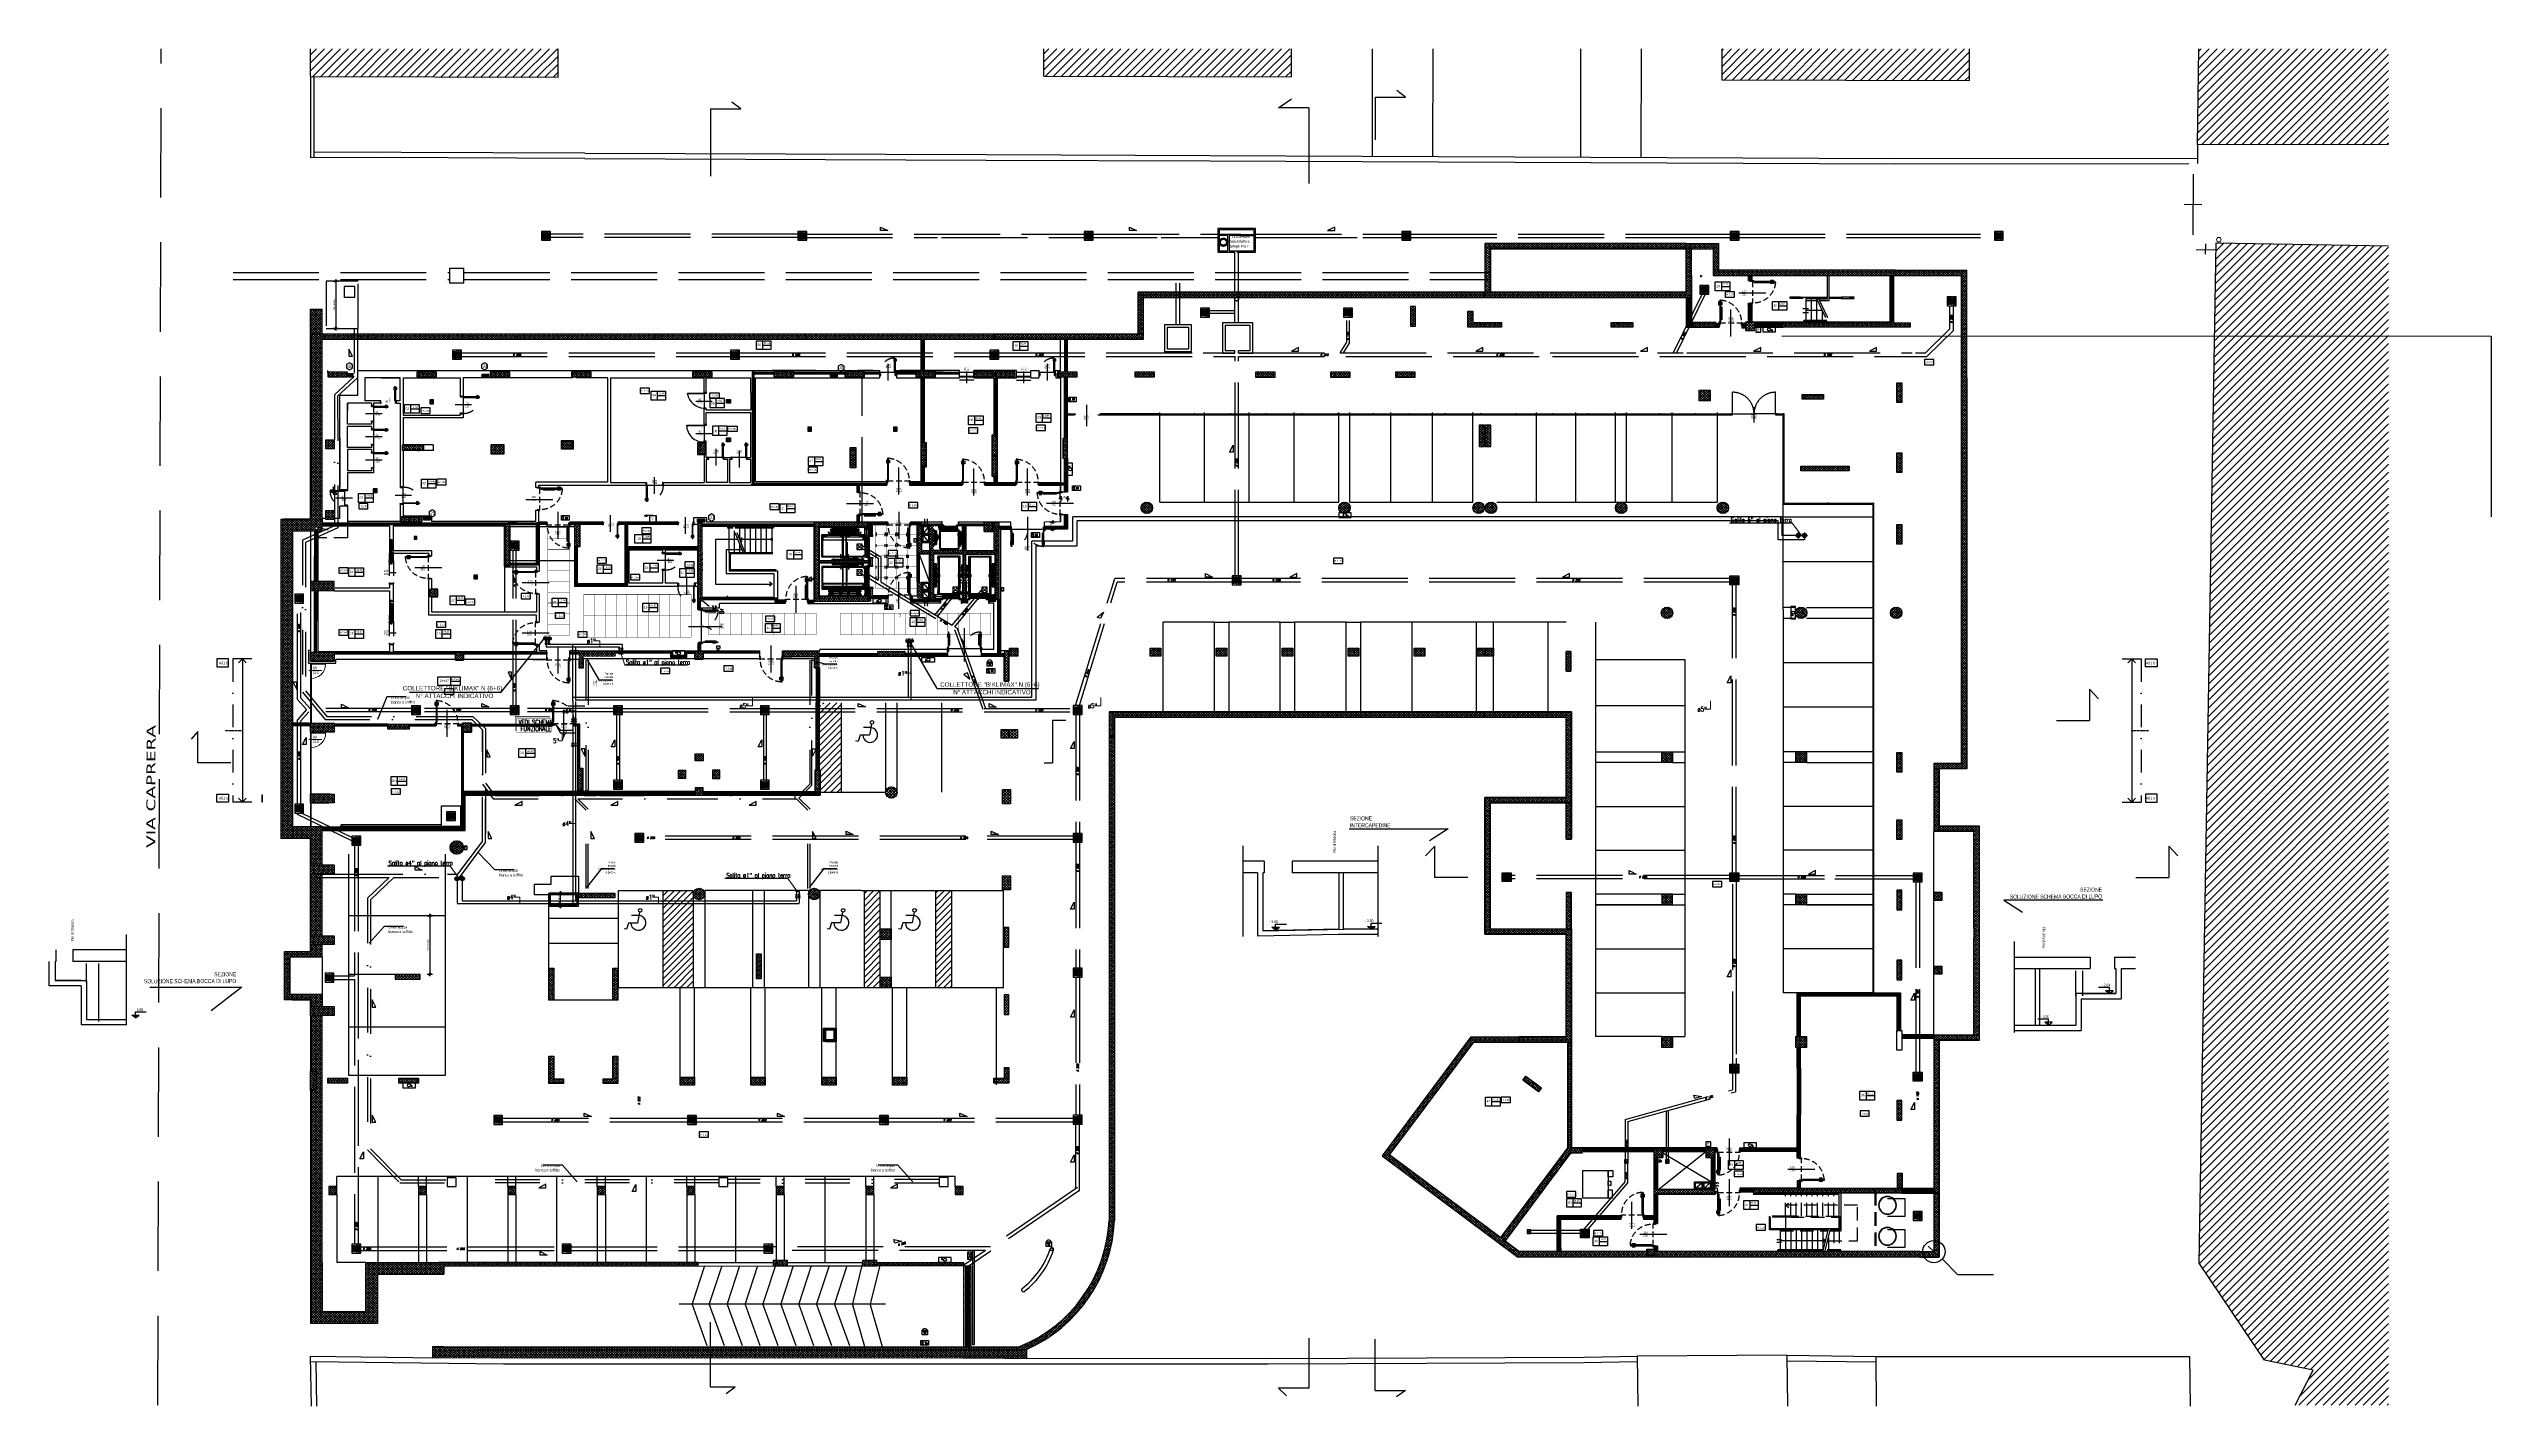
# Model space of a CAD drawing. Header units: millimetres. Extents: x 24747 to 137666, y -34589 to 43444.
# Drawn here: x 107303 to 120953, y 35857 to 43444 of the extents above; entities that cross this region are included whole.
import ezdxf
from ezdxf.enums import TextEntityAlignment as Align

# ---------------------------------------------------------------- set-up
doc = ezdxf.new("R2010")
doc.units = ezdxf.units.MM
doc.header["$LTSCALE"] = 10
doc.header["$PDMODE"] = 3
for name, pattern in [('ACAD_ISO02W100', [15, 12, -3]), ('ACAD_ISO03W100', [30, 12, -18]), ('CONTINOUS', [0]), ('CONTINUA', [0]), ('DASHDOT', [25.4, 12.7, -6.35, 0, -6.35]), ('DASHDOT2', [0.5, 0.25, -0.125, 0, -0.125]), ('DASHED', [19.05, 12.7, -6.35]), ('DOTTED', [1, 0, -1]), ('HIDDEN', [0.375, 0.25, -0.125]), ('HIDDEN2', [4.7625, 3.175, -1.5875])]:
    doc.linetypes.add(name, pattern=pattern)
for name, color, linetype in [('0_qt', 1, 'Continuous'), ('Collettori Maxi', 7, 'Continuous'), ('EPC INTERRATO DEFINITIVO PILASTRI', 5, 'Continuous'), ('Idranti', 8, 'Continuous'), ('idranti_uni45', 1, 'Continuous'), ('linea acqua bianca', 150, 'Continuous'), ('MR_MURATURA REI 120', 41, 'Continuous'), ('MR_MURATURA REI 180', 150, 'Continuous'), ('MR_MURATURA REI 90', 255, 'Continuous'), ('Pannelli', 7, 'Continuous'), ('Sup aeroilluminante', 1, 'Continuous'), ('TUBAZIONI', 6, 'Continuous'), ('VVF-SIMBOLI', 1, 'Continuous'), ('X Scarico Pavimento', 8, 'CONTINUA'), ('X_Ascensori', 6, 'Continuous'), ('X_cavedi', 20, 'Continuous'), ('X_Controsoffitti', 7, 'Continuous'), ('X_Esterno', 8, 'Continuous'), ('X_FOROMETRIA SCARICO NUMERAZIONE', 6, 'Continuous'), ('X_Griglie aer', 8, 'Continuous'), ('X_LINEE SCARICO', 1, 'Continuous'), ('X_LINEE SOVRAPPOSIZIONE', 3, 'DASHDOT'), ('X_MURI', 3, 'Continuous'), ('X_Numerazione camere', 8, 'Continuous'), ('X_Parcheggi', 5, 'Continuous'), ('X_Porte interne', 8, 'Continuous'), ('X_quote', 5, 'Continuous'), ('X_quote serramenti interni', 251, 'CONTINOUS'), ('X_rilievo', 8, 'Continuous'), ('X_Serramenti Est', 1, 'Continuous'), ('X_Serramenti Int', 1, 'Continuous'), ('X_TESTI alt', 6, 'Continuous')]:
    doc.layers.add(name, color=color, linetype=linetype)
for name, color, linetype, lineweight in [('0_viste', 2, 'Continuous', 0), ('EPC RETINI PIANO INTERRATO DEFINITIVO', 4, 'Continuous', 0), ('EPC RETINI PIANO TERRENO DEFINITIVO', 4, 'Continuous', 0), ('X_SCALE', 1, 'Continuous', 25)]:
    doc.layers.add(name, color=color, linetype=linetype, lineweight=lineweight)
doc.layers.add('superfici garage', color=50, linetype='Continuous', plot=False)
doc.styles.add('ARIAL', font='arial.ttf')
doc.styles.add('Max 50', font='arial.ttf', dxfattribs={"width": 0.65})
doc.styles.add('nomi', font='arial.ttf')
doc.styles.add('QUOTE', font='simplex.shx', dxfattribs={"width": 0.7})
doc.styles.add('ROMANS', font='romans')
doc.styles.get("Standard").update_dxf_attribs({"font": 'verdana.ttf'})
doc.styles.add('testo indicazioni', font='romans.shx', dxfattribs={"width": 0.8, "oblique": 10, "height": 17.5})
doc.dimstyles.get("Standard").update_dxf_attribs({"dimscale": 100, "dimtxt": 0.1, "dimasz": 0.05, "dimexe": 0, "dimexo": 0, "dimgap": 0.04, "dimtad": 1, "dimdec": 4, "dimzin": 0, "dimdsep": 46, "dimtxsty": 'Standard', "dimblk": 'TRAT_QUO', "dimcen": 0, "dimdle": 0.5, "dimclrd": 256, "dimclre": 256, "dimclrt": 5, "dimadec": 0, "dimazin": 0, "dimtfac": 1, "dimtdec": 4, "dimtix": 1, "dimtofl": 0, "dimtmove": 2, "dimatfit": 3, "dimfxl": 0, "dimfxlon": 1, "dimtolj": 1, "dimtzin": 0, "dimarcsym": 0})
pattern_1 = [(0, (115279.709, -15009.2183), (0, 4.7625), []), (90, (115279.709, -15009.2183), (-4.7625, 3e-16), [])]
pattern_2 = [(180, (115279.709, -15009.2183), (-6e-16, -4.7625), []), (270, (115279.709, -15009.2183), (4.7625, -9e-16), [])]
pattern_3 = [(45, (115279.709, -15009.218), (-7.0710678, 7.0710678), []), (135, (115279.709, -15009.218), (-7.0710678, -7.0710678), [])]
pattern_4 = [(180, (157624.5127, 6383.593), (-6e-16, -4.7625), []), (270, (157624.5127, 6383.593), (4.7625, -9e-16), [])]
pattern_5 = [(180, (115279.709, -15009.2183), (-6e-16, -4.7625), []), (270, (115279.709, -15009.2183), (4.7625, -9e-16), [])]
pattern_6 = [(225, (115279.709, -15009.218), (7.857724, -7.857724), []), (315, (115279.709, -15009.218), (7.857724, 7.857724), [])]
pattern_7 = [(269.999941, (115279.709, -15009.2183), (4.7625, -4.9e-06), []), (359.999941, (115279.709, -15009.2183), (4.9e-06, 4.7625), [])]
pattern_8 = [(0, (115279.709, -15009.2183), (0, 4.7625), []), (90, (115279.709, -15009.2183), (-4.7625, 3e-16), [])]
pattern_9 = [(45, (115279.71, -15009.218), (-17.960512, 17.960512), [])]
pattern_10 = [(45, (157624.45, 19637.17), (-22.45064, 22.45064), [])]
pattern_11 = [(45, (115279.709, -15009.218), (-7.0710678, 7.0710678), []), (135, (115279.709, -15009.218), (-7.0710678, -7.0710678), [])]
pattern_12 = [(45, (157624.513, 6383.593), (-7.0710678, 7.0710678), []), (135, (157624.513, 6383.593), (-7.0710678, -7.0710678), [])]
pattern_13 = [(225, (157624.513, 6383.593), (7.8577241, -7.8577241), []), (315, (157624.513, 6383.593), (7.8577241, 7.8577241), [])]
pattern_14 = [(45, (101096.778, -36728.028), (-7.0710678, 7.0710678), []), (135, (101096.778, -36728.028), (-7.0710678, -7.0710678), [])]
pattern_15 = [(0, (157624.5127, 6383.593), (0, 4.7625), []), (90, (157624.5127, 6383.593), (-4.7625, 3e-16), [])]
pattern_16 = [(0, (114823.962, 9830.4594), (0, 4.7625), []), (90, (114823.962, 9830.4594), (-4.7625, 3e-16), [])]
pattern_17 = [(269.999941, (115279.709, -15009.2183), (4.7625, -4.9e-06), []), (359.999941, (115279.709, -15009.2183), (4.9e-06, 4.7625), [])]
pattern_18 = [(45, (157624.513, 6383.593), (-7.0710678, 7.0710678), []), (135, (157624.513, 6383.593), (-7.0710678, -7.0710678), [])]
pattern_19 = [(90, (115279.709, -15009.2183), (-4.7625, 3e-16), []), (180, (115279.709, -15009.2183), (-6e-16, -4.7625), [])]

# ---------------------------------------------------------------- blocks, each defined once
blk = doc.blocks.new('colonna')
at = {"layer": 'TUBAZIONI', "color": 1, "linetype": 'DASHDOT'}
for p, q in [((-17, 0), (17, 0)), ((0, 17), (0, -17))]:
    blk.add_line(p, q, dxfattribs=at)
at = {"layer": 'TUBAZIONI', "color": 1}
for radius in [12, 8]:
    blk.add_circle((0, 0), radius, dxfattribs=at)
blk.add_arc((4, 0), 10, 130.4205, 229.5795, dxfattribs=at)
blk = doc.blocks.new('Coll Maxi 6+6')
at = {"layer": 'Collettori Maxi'}
for color, points in [(5, [(0.42, 0), (0.42, -0.1), (0, -0.1)]), (1, [(0, 0), (0, -0.1), (0.42, 0)])]:
    blk.add_hatch(color=color, dxfattribs=at).paths.add_polyline_path(points)
for points in [[(0, 0), (0, -0.1), (0.42, 0), (0, 0)], [(0.42, 0), (0.42, -0.1), (0, -0.1), (0.42, 0)]]:
    blk.add_lwpolyline(points, dxfattribs=at)
blk = doc.blocks.new('hand')
at = {"layer": 'X_Parcheggi', "ltscale": 4}
for p, q in [((-43804, 32795), (-43817, 32798)), ((-43793, 32830), (-43804, 32795)), ((-43741, 32830), (-43793, 32830)), ((-43734, 32872), (-43775, 32872)), ((-43730, 32891), (-43741, 32830)), ((-43734, 32872), (-43734, 32872))]:
    blk.add_line(p, q, dxfattribs=at)
blk.add_circle((-43727, 32901), 9.94, dxfattribs=at)
blk.add_arc((-43737, 32831), 41.6, 180.2552, 94.1277, dxfattribs=at)
blk = doc.blocks.new('porta 120 metallica')
blk.add_line((66, 72), (66, -79))
at = {"linetype": 'ByBlock'}
for p, q in [((-4, -6), (3, -6)), ((0, -11), (0, -2))]:
    blk.add_line(p, q, dxfattribs=at)
at = {"color": 5, "linetype": 'HIDDEN2'}
blk.add_line((4, -4), (124, -4), dxfattribs=at)
at = {"linetype": 'ByBlock'}
for points in [[(-4, 0), (-4, -4), (4, -4), (4, 9), (0, 9), (0, 0)], [(124, -4), (124, 9), (127, 9), (127, 0), (130, 0), (130, -4)], [(9, -12), (9, -131), (3, -131), (3, -131), (3, -131), (3, -6), (3, -6), (3, -12)]]:
    blk.add_lwpolyline(points, close=True, dxfattribs=at)
for points in [[(3, -121), (-3, -121), (-3, -105), (3, -105)], [(9, -121), (15, -121), (15, -105), (9, -105)]]:
    blk.add_lwpolyline(points, dxfattribs=at)
blk.add_circle((0, -6), 1.51, dxfattribs=at)
at = {"color": 5, "linetype": 'HIDDEN2'}
blk.add_arc((0, -8), 124, 274.0732, 2.0664, dxfattribs=at)
blk = doc.blocks.new('90')
at = {"extrusion": (0, 0, -1)}
for p, q in [((-45, 17), (-45, 1)), ((-43, 0), (-41, 0)), ((-42, 1), (-42, -1))]:
    blk.add_line(p, q, dxfattribs=at)
for p, q in [((-42, 1), (50, 1)), ((4, -46), (4, 46)), ((53, 17), (53, 1))]:
    blk.add_line(p, q)
for points in [[(43, 1), (43, 0), (48, 0), (48, 1)], [(45, 17), (40, 17), (40, 6), (42, 6), (42, 1), (45, 1)], [(41, -86), (41, -86), (41, -81), (41, -81)], [(37, -86), (36, -86), (36, -81), (37, -81)]]:
    blk.add_lwpolyline(points, dxfattribs=at)
blk.add_lwpolyline([(41, 0), (37, 0), (37, -90), (41, -90)], close=True, dxfattribs=at)
for points in [[(53, 17), (48, 17), (48, 6), (50, 6), (50, 1), (53, 1)], [(51, 1), (51, 0), (55, 0), (55, 1)]]:
    blk.add_lwpolyline(points)
for points in [[(41, -85), (44, -85, 0.414214), (46, -83), (46, -74, 1), (44, -74), (44, -83), (41, -83)], [(36, -85), (34, -85, -0.414214), (32, -83), (32, -74, -1), (34, -74), (34, -83), (36, -83)]]:
    blk.add_lwpolyline(points, format="xyb", dxfattribs=at)
blk.add_circle((42, 0), 0.652, dxfattribs=at)
at = {"color": 5, "linetype": 'ACAD_ISO03W100', "ltscale": 0.5, "extrusion": (0, 0, -1)}
blk.add_arc((35, -3), 86.5, 176.8781, 271.0597, dxfattribs=at)
blk = doc.blocks.new('porta 80 (12.5)')
for p, q in [((-48, 45), (45, 45)), ((0, 0), (0, 90)), ((16, 89), (0, 89))]:
    blk.add_line(p, q)
at = {"extrusion": (0, 0, -1)}
for p, q in [((0, 3), (-2, 3)), ((-1, 2), (-1, 4)), ((16, 2), (0, 2))]:
    blk.add_line(p, q, dxfattribs=at)
blk.add_lwpolyline([(1, 4), (1, 8), (81, 8), (81, 4)], close=True, dxfattribs=at)
for points in [[(77, 8), (77, 9), (72, 9), (72, 8)], [(77, 4), (77, 4), (72, 4), (72, 4)], [(0, 2), (1, 2), (1, -2), (0, -2)], [(-16, 0), (-16, 5), (-5, 5), (-5, 3), (0, 3), (0, 0)], [(-16, 2), (-17, 2), (-17, -2), (-16, -2)]]:
    blk.add_lwpolyline(points, dxfattribs=at)
for points in [[(76, 9), (76, 11, 0.414214), (74, 13), (65, 13, 1), (65, 11), (74, 11), (74, 9)], [(76, 4), (76, 1, -0.414214), (74, -1), (65, -1, -1), (65, 1), (74, 1), (74, 4)]]:
    blk.add_lwpolyline(points, format="xyb", dxfattribs=at)
for points in [[(0, 88), (-1, 88), (-1, 93), (0, 93)], [(16, 90), (16, 85), (5, 85), (5, 87), (0, 87), (0, 90)], [(16, 88), (17, 88), (17, 93), (16, 93)]]:
    blk.add_lwpolyline(points)
blk.add_circle((1, 3), 0.652, dxfattribs=at)
at = {"color": 5, "linetype": 'ACAD_ISO03W100', "ltscale": 0.5, "extrusion": (0, 0, -1)}
blk.add_arc((3, 9), 78, 359.1465, 92.3471, dxfattribs=at)
blk = doc.blocks.new('cavedio grigia e nera')
at = {"color": 2}
for centre, start, end in [((1740, 44245, 0), 360, 180), ((1745, 44245, 0), 180, 360), ((1754, 44245, 0), 360, 180), ((1759, 44245, 0), 180, 360)]:
    blk.add_arc(centre, 2.55, start, end, dxfattribs=at)
at = {"layer": 'X_cavedi'}
for p, q in [((1724, 44253), (1724, 44237)), ((1764, 44253), (1724, 44253)), ((1724, 44237), (1764, 44237)), ((1764, 44237), (1764, 44253))]:
    blk.add_line(p, q, dxfattribs=at)
for centre, radius in [((1728, 44241), 2.5), ((1731, 44248), 2.5), ((1734, 44241), 2.5), ((1743, 44245, 0), 6.11), ((1743, 44245, 0), 6.11), ((1743, 44245, 0), 5.43), ((1757, 44245, 0), 6.11), ((1757, 44245, 0), 5.43)]:
    blk.add_circle(centre, radius, dxfattribs=at)
blk = doc.blocks.new('mini cavedio')
at = {"color": 2}
for centre, start, end in [((7431, 39367, 0), 90, 270), ((7431, 39372, 0), 270, 90)]:
    blk.add_arc(centre, 2.55, start, end, dxfattribs=at)
at = {"layer": 'X_cavedi'}
for p, q in [((7439, 39388), (7423, 39388)), ((7423, 39388), (7423, 39362)), ((7423, 39362), (7439, 39362)), ((7439, 39362), (7439, 39388))]:
    blk.add_line(p, q, dxfattribs=at)
for centre, radius in [((7427, 39385), 2.5), ((7427, 39379), 2.5), ((7431, 39370, 0), 6.11), ((7431, 39370, 0), 5.43), ((7434, 39382), 2.5)]:
    blk.add_circle(centre, radius, dxfattribs=at)
blk = doc.blocks.new('Estintore')
at = {"layer": 'VVF-SIMBOLI', "color": 1}
blk.add_lwpolyline([(-0.53, -0.53), (0, -0.53), (0, 0), (-0.53, 0)], close=True, dxfattribs=at)
at = {"layer": 'VVF-SIMBOLI', "color": 1, "style": 'ARIAL'}
blk.add_text('E', height=0.332, dxfattribs=at).set_placement((-0.27, -0.42), align=Align.CENTER)
blk = doc.blocks.new('porta 180 specc')
for p, q in [((71, 0), (-117, 0)), ((-94, 90), (-94, 91)), ((-94, 91), (-4, 91)), ((-94, 87), (-94, 90)), ((-94, 90), (-94, 90)), ((-11, 87), (-94, 87)), ((-83, 91), (-83, 94)), ((-83, 94), (-65, 94)), ((-83, 81), (-83, 87)), ((-83, 87), (-78, 87)), ((-83, 81), (-83, 87)), ((-83, 87), (-22, 87)), ((-78, 81), (-83, 81)), ((-22, 81), (-83, 81)), ((-78, 87), (-78, 81)), ((-65, 94), (-65, 91)), ((-27, 81), (-27, 87)), ((-27, 87), (-22, 87)), ((-22, 81), (-27, 81)), ((-22, 87), (-22, 81)), ((-22, 87), (-22, 81)), ((-4, 90), (-11, 90)), ((-11, 90), (-11, 87)), ((-9, 94), (0, 94)), ((-4, 89), (-4, 100)), ((-4, 91), (-4, 90)), ((0, 98), (0, 90)), ((4, 98), (0, 98)), ((0, 90), (0, -90)), ((0, 90), (15, 90)), ((15, 94), (4, 94)), ((15, 90), (15, 94)), ((-11, -87), (-94, -87)), ((-94, -87), (-94, -90)), ((-94, -90), (-94, -90)), ((-94, -90), (-94, -91)), ((-94, -91), (-4, -91)), ((-78, -81), (-83, -81)), ((-83, -81), (-83, -87)), ((-22, -81), (-83, -81)), ((-83, -81), (-83, -87)), ((-83, -87), (-78, -87)), ((-83, -87), (-22, -87)), ((-83, -91), (-83, -94)), ((-83, -94), (-65, -94)), ((-78, -87), (-78, -81)), ((-65, -94), (-65, -91)), ((-22, -81), (-27, -81)), ((-27, -81), (-27, -87)), ((-27, -87), (-22, -87)), ((-22, -81), (-22, -87)), ((-11, -90), (-11, -87)), ((-4, -90), (-11, -90)), ((-9, -94), (1, -94)), ((0, -98), (0, -90)), ((0, -90), (15, -90)), ((4, -98), (0, -98)), ((15, -94), (4, -94)), ((15, -90), (15, -94))]:
    blk.add_line(p, q)
blk.add_lwpolyline([(-4, -91), (-4, -90)])
for centre in [(-4, 94), (-4, -94)]:
    blk.add_circle(centre, 1.7)
at = {"color": 5, "linetype": 'ACAD_ISO03W100', "ltscale": 0.5}
for centre, start, end in [((-5, 89), 179.0905, 272.3307), ((-5, -89), 87.6693, 180.9095)]:
    blk.add_arc(centre, 89.4, start, end, dxfattribs=at)
blk = doc.blocks.new('porta 90 specc')
for p, q in [((-93, 0), (0, 0)), ((-45, 45), (-45, -50)), ((-29, -51), (-45, -51))]:
    blk.add_line(p, q)
at = {"extrusion": (0, 0, -1)}
for p, q in [((-45, 42), (-47, 42)), ((-46, 43), (-46, 41)), ((-29, 44), (-45, 44))]:
    blk.add_line(p, q, dxfattribs=at)
blk.add_lwpolyline([(46, 41), (46, 37), (136, 37), (136, 41)], close=True, dxfattribs=at)
for points in [[(132, 41), (132, 41), (127, 41), (127, 41)], [(132, 37), (132, 36), (127, 36), (127, 37)], [(45, 43), (46, 43), (46, 48), (45, 48)], [(29, 45), (29, 40), (41, 40), (41, 42), (45, 42), (45, 45)], [(29, 43), (28, 43), (28, 48), (29, 48)]]:
    blk.add_lwpolyline(points, dxfattribs=at)
for points in [[(131, 41), (131, 44, 0.414214), (129, 46), (120, 46, 1), (120, 44), (129, 44), (129, 41)], [(131, 36), (131, 34, -0.414214), (129, 32), (120, 32, -1), (120, 34), (129, 34), (129, 36)]]:
    blk.add_lwpolyline(points, format="xyb", dxfattribs=at)
for points in [[(-45, -51), (-46, -51), (-46, -55), (-45, -55)], [(-29, -53), (-29, -48), (-41, -48), (-41, -50), (-45, -50), (-45, -53)], [(-29, -51), (-28, -51), (-28, -55), (-29, -55)]]:
    blk.add_lwpolyline(points)
blk.add_circle((46, 42), 0.652, dxfattribs=at)
at = {"color": 5, "linetype": 'ACAD_ISO03W100', "ltscale": 0.5, "extrusion": (0, 0, -1)}
blk.add_arc((50, 35), 86.5, 266.8781, 1.0597, dxfattribs=at)
blk = doc.blocks.new('A$C63B8221F')
at = {"layer": 'X_Ascensori'}
for p, q in [((42345, 21739, 0), (42460, 21739, 0)), ((42345, 21612, 0), (42345, 21739, 0)), ((42348, 21615, 0), (42348, 21736, 0)), ((42348, 21736, 0), (42460, 21736, 0)), ((42348, 21735, 0), (42348, 21615, 0)), ((42460, 21735, 0), (42348, 21735, 0)), ((42348, 21733, 0), (42351, 21733, 0)), ((42348, 21709, 0), (42348, 21733, 0)), ((42348, 21723, 0), (42348, 21725, 0)), ((42348, 21725, 0), (42578, 21725, 0)), ((42348, 21724, 0), (42348, 21725, 0)), ((42348, 21725, 0), (42578, 21725, 0)), ((42578, 21724, 0), (42348, 21724, 0)), ((42578, 21723, 0), (42348, 21723, 0)), ((42348, 21707, 0), (42348, 21709, 0)), ((42348, 21709, 0), (42578, 21709, 0)), ((42348, 21707, 0), (42348, 21709, 0)), ((42348, 21709, 0), (42578, 21709, 0)), ((42351, 21709, 0), (42348, 21709, 0)), ((42578, 21707, 0), (42348, 21707, 0)), ((42578, 21707, 0), (42348, 21707, 0)), ((42351, 21733, 0), (42351, 21735, 0)), ((42351, 21735, 0), (42374, 21735, 0)), ((42374, 21733, 0), (42351, 21733, 0)), ((42351, 21733, 0), (42351, 21733, 0)), ((42351, 21733, 0), (42374, 21733, 0)), ((42374, 21733, 0), (42351, 21733, 0)), ((42351, 21733, 0), (42351, 21733, 0)), ((42351, 21733, 0), (42351, 21709, 0)), ((42351, 21709, 0), (42351, 21733, 0)), ((42351, 21733, 0), (42351, 21709, 0)), ((42351, 21723, 0), (42351, 21723, 0)), ((42351, 21723, 0), (42351, 21709, 0)), ((42351, 21709, 0), (42351, 21723, 0)), ((42351, 21713, 0), (42352, 21713, 0)), ((42351, 21709, 0), (42351, 21713, 0)), ((42351, 21709, 0), (42351, 21709, 0)), ((42356, 21709, 0), (42351, 21709, 0)), ((42351, 21709, 0), (42351, 21709, 0)), ((42352, 21713, 0), (42352, 21709, 0)), ((42352, 21709, 0), (42356, 21709, 0)), ((42356, 21709, 0), (42356, 21709, 0)), ((42374, 21735, 0), (42374, 21733, 0)), ((42374, 21733, 0), (42374, 21733, 0)), ((42383, 21753, 0), (42384, 21753, 0)), ((42383, 21745, 0), (42383, 21753, 0)), ((42469, 21745, 0), (42383, 21745, 0)), ((42384, 21753, 0), (42384, 21746, 0)), ((42384, 21746, 0), (42469, 21746, 0)), ((42392, 21762, 0), (42555, 21762, 0)), ((42395, 21772, 0), (42395, 21772, 0)), ((42395, 21772, 0), (42395, 21766, 0)), ((42395, 21766, 0), (42396, 21766, 0)), ((42395, 21758, 0), (42395, 21766, 0)), ((42395, 21758, 0), (42395, 21766, 0)), ((42395, 21766, 0), (42395, 21766, 0)), ((42395, 21766, 0), (42395, 21758, 0)), ((42396, 21758, 0), (42395, 21758, 0)), ((42395, 21758, 0), (42395, 21758, 0)), ((42395, 21758, 0), (42395, 21750, 0)), ((42396, 21766, 0), (42396, 21763, 0)), ((42396, 21763, 0), (42401, 21763, 0)), ((42401, 21761, 0), (42396, 21761, 0)), ((42396, 21761, 0), (42396, 21758, 0)), ((42399, 21763, 0), (42399, 21767, 0)), ((42399, 21767, 0), (42403, 21767, 0)), ((42399, 21763, 0), (42399, 21765, 0)), ((42399, 21765, 0), (42399, 21765, 0)), ((42402, 21763, 0), (42399, 21763, 0)), ((42400, 21763, 0), (42399, 21763, 0)), ((42399, 21757, 0), (42399, 21761, 0)), ((42399, 21761, 0), (42402, 21761, 0)), ((42399, 21760, 0), (42399, 21761, 0)), ((42399, 21761, 0), (42400, 21761, 0)), ((42399, 21760, 0), (42399, 21760, 0)), ((42403, 21757, 0), (42399, 21757, 0)), ((42400, 21763, 0), (42400, 21763, 0)), ((42400, 21761, 0), (42400, 21761, 0)), ((42402, 21763, 0), (42401, 21763, 0)), ((42401, 21762, 0), (42401, 21763, 0)), ((42401, 21763, 0), (42401, 21761, 0)), ((42401, 21762, 0), (42402, 21762, 0)), ((42402, 21767, 0), (42402, 21767, 0)), ((42402, 21767, 0), (42403, 21767, 0)), ((42402, 21762, 0), (42402, 21763, 0)), ((42402, 21761, 0), (42402, 21763, 0)), ((42402, 21763, 0), (42402, 21762, 0)), ((42402, 21762, 0), (42402, 21763, 0)), ((42403, 21757, 0), (42402, 21757, 0)), ((42402, 21757, 0), (42402, 21757, 0)), ((42403, 21753, 0), (42403, 21772, 0)), ((42403, 21772, 0), (42410, 21772, 0)), ((42403, 21767, 0), (42403, 21757, 0)), ((42403, 21767, 0), (42403, 21767, 0)), ((42403, 21757, 0), (42403, 21757, 0)), ((42410, 21753, 0), (42403, 21753, 0)), ((42404, 21771, 0), (42404, 21753, 0)), ((42410, 21771, 0), (42404, 21771, 0)), ((42404, 21753, 0), (42404, 21771, 0)), ((42404, 21771, 0), (42448, 21771, 0)), ((42404, 21753, 0), (42410, 21753, 0)), ((42448, 21753, 0), (42404, 21753, 0)), ((42410, 21772, 0), (42410, 21771, 0)), ((42410, 21753, 0), (42410, 21753, 0)), ((42463, 21762, 0), (42441, 21762, 0)), ((42445, 21733, 0), (42459, 21733, 0)), ((42448, 21771, 0), (42455, 21771, 0)), ((42448, 21763, 0), (42448, 21771, 0)), ((42448, 21771, 0), (42448, 21771, 0)), ((42448, 21771, 0), (42448, 21753, 0)), ((42448, 21753, 0), (42448, 21771, 0)), ((42448, 21763, 0), (42448, 21763, 0)), ((42448, 21763, 0), (42449, 21763, 0)), ((42448, 21763, 0), (42448, 21763, 0)), ((42448, 21763, 0), (42448, 21763, 0)), ((42448, 21762, 0), (42448, 21763, 0)), ((42448, 21762, 0), (42448, 21762, 0)), ((42448, 21761, 0), (42448, 21762, 0)), ((42448, 21761, 0), (42448, 21761, 0)), ((42449, 21761, 0), (42448, 21761, 0)), ((42448, 21761, 0), (42448, 21761, 0)), ((42448, 21753, 0), (42448, 21761, 0)), ((42455, 21753, 0), (42448, 21753, 0)), ((42448, 21753, 0), (42448, 21753, 0)), ((42449, 21769, 0), (42449, 21770, 0)), ((42449, 21770, 0), (42455, 21770, 0)), ((42449, 21767, 0), (42449, 21769, 0)), ((42449, 21765, 0), (42449, 21767, 0)), ((42449, 21762, 0), (42449, 21765, 0)), ((42449, 21759, 0), (42449, 21762, 0)), ((42449, 21757, 0), (42449, 21759, 0)), ((42449, 21755, 0), (42449, 21757, 0)), ((42455, 21755, 0), (42449, 21755, 0)), ((42449, 21755, 0), (42449, 21755, 0)), ((42449, 21739, 0), (42449, 21740, 0)), ((42449, 21740, 0), (42449, 21740, 0)), ((42449, 21740, 0), (42455, 21740, 0)), ((42452, 21778, 0), (42452, 21747, 0)), ((42452, 21771, 0), (42452, 21773, 0)), ((42452, 21773, 0), (42475, 21773, 0)), ((42452, 21771, 0), (42452, 21773, 0)), ((42452, 21773, 0), (42475, 21773, 0)), ((42452, 21751, 0), (42452, 21753, 0)), ((42452, 21751, 0), (42452, 21753, 0)), ((42475, 21751, 0), (42452, 21751, 0)), ((42475, 21751, 0), (42452, 21751, 0)), ((42452, 21721, 0), (42452, 21744, 0)), ((42455, 21771, 0), (42455, 21772, 0)), ((42455, 21772, 0), (42492, 21772, 0)), ((42455, 21771, 0), (42456, 21771, 0)), ((42455, 21753, 0), (42455, 21771, 0)), ((42455, 21771, 0), (42455, 21763, 0)), ((42455, 21770, 0), (42455, 21769, 0)), ((42455, 21769, 0), (42455, 21767, 0)), ((42455, 21767, 0), (42455, 21765, 0)), ((42455, 21765, 0), (42455, 21762, 0)), ((42455, 21763, 0), (42455, 21763, 0)), ((42455, 21763, 0), (42455, 21763, 0)), ((42455, 21763, 0), (42455, 21763, 0)), ((42455, 21763, 0), (42455, 21763, 0)), ((42455, 21763, 0), (42455, 21762, 0)), ((42455, 21762, 0), (42455, 21759, 0)), ((42455, 21762, 0), (42455, 21762, 0)), ((42455, 21762, 0), (42455, 21761, 0)), ((42455, 21761, 0), (42455, 21761, 0)), ((42455, 21761, 0), (42455, 21761, 0)), ((42455, 21761, 0), (42455, 21761, 0)), ((42455, 21761, 0), (42455, 21753, 0)), ((42455, 21759, 0), (42455, 21757, 0)), ((42455, 21757, 0), (42455, 21755, 0)), ((42455, 21755, 0), (42455, 21755, 0)), ((42456, 21753, 0), (42455, 21753, 0)), ((42455, 21753, 0), (42455, 21753, 0)), ((42492, 21753, 0), (42455, 21753, 0)), ((42455, 21740, 0), (42455, 21739, 0)), ((42455, 21740, 0), (42455, 21740, 0)), ((42456, 21771, 0), (42491, 21771, 0)), ((42456, 21771, 0), (42456, 21753, 0)), ((42491, 21753, 0), (42456, 21753, 0)), ((42459, 21741, 0), (42460, 21741, 0)), ((42459, 21739, 0), (42459, 21741, 0)), ((42460, 21744, 0), (42464, 21744, 0)), ((42460, 21607, 0), (42460, 21744, 0)), ((42461, 21745, 0), (42465, 21745, 0)), ((42461, 21744, 0), (42461, 21745, 0)), ((42464, 21744, 0), (42461, 21744, 0)), ((42464, 21744, 0), (42464, 21607, 0)), ((42464, 21739, 0), (42464, 21744, 0)), ((42467, 21739, 0), (42464, 21739, 0)), ((42464, 21736, 0), (42482, 21736, 0)), ((42482, 21735, 0), (42464, 21735, 0)), ((42465, 21745, 0), (42465, 21739, 0)), ((42465, 21739, 0), (42467, 21739, 0)), ((42467, 21741, 0), (42472, 21741, 0)), ((42467, 21738, 0), (42467, 21741, 0)), ((42480, 21738, 0), (42467, 21738, 0)), ((42469, 21745, 0), (42469, 21746, 0)), ((42469, 21746, 0), (42478, 21746, 0)), ((42469, 21745, 0), (42469, 21746, 0)), ((42469, 21746, 0), (42469, 21745, 0)), ((42473, 21745, 0), (42469, 21745, 0)), ((42478, 21745, 0), (42469, 21745, 0)), ((42472, 21773, 0), (42472, 21773, 0)), ((42472, 21773, 0), (42495, 21773, 0)), ((42472, 21772, 0), (42472, 21773, 0)), ((42472, 21773, 0), (42495, 21773, 0)), ((42472, 21751, 0), (42472, 21753, 0)), ((42472, 21751, 0), (42472, 21751, 0)), ((42495, 21751, 0), (42472, 21751, 0)), ((42495, 21751, 0), (42472, 21751, 0)), ((42472, 21741, 0), (42472, 21739, 0)), ((42472, 21741, 0), (42473, 21741, 0)), ((42472, 21739, 0), (42474, 21739, 0)), ((42473, 21739, 0), (42473, 21745, 0)), ((42473, 21741, 0), (42473, 21739, 0)), ((42474, 21739, 0), (42473, 21739, 0)), ((42473, 21739, 0), (42474, 21739, 0)), ((42474, 21745, 0), (42474, 21739, 0)), ((42478, 21745, 0), (42474, 21745, 0)), ((42474, 21741, 0), (42480, 21741, 0)), ((42474, 21739, 0), (42474, 21741, 0)), ((42474, 21739, 0), (42474, 21741, 0)), ((42474, 21741, 0), (42474, 21741, 0)), ((42475, 21773, 0), (42475, 21772, 0)), ((42475, 21773, 0), (42475, 21773, 0)), ((42475, 21753, 0), (42475, 21751, 0)), ((42475, 21751, 0), (42475, 21751, 0)), ((42478, 21746, 0), (42478, 21745, 0)), ((42478, 21746, 0), (42478, 21745, 0)), ((42478, 21745, 0), (42478, 21746, 0)), ((42478, 21746, 0), (42563, 21746, 0)), ((42563, 21745, 0), (42478, 21745, 0)), ((42480, 21741, 0), (42480, 21738, 0)), ((42482, 21739, 0), (42480, 21739, 0)), ((42480, 21739, 0), (42482, 21739, 0)), ((42482, 21745, 0), (42486, 21745, 0)), ((42482, 21739, 0), (42482, 21745, 0)), ((42482, 21744, 0), (42486, 21744, 0)), ((42482, 21607, 0), (42482, 21744, 0)), ((42486, 21744, 0), (42482, 21744, 0)), ((42482, 21744, 0), (42482, 21739, 0)), ((42486, 21745, 0), (42486, 21744, 0)), ((42486, 21744, 0), (42486, 21722, 0)), ((42486, 21741, 0), (42487, 21741, 0)), ((42486, 21739, 0), (42585, 21739, 0)), ((42486, 21736, 0), (42579, 21736, 0)), ((42579, 21735, 0), (42486, 21735, 0)), ((42487, 21741, 0), (42487, 21739, 0)), ((42502, 21762, 0), (42488, 21762, 0)), ((42488, 21733, 0), (42502, 21733, 0)), ((42491, 21753, 0), (42491, 21771, 0)), ((42491, 21771, 0), (42491, 21771, 0)), ((42491, 21771, 0), (42491, 21753, 0)), ((42491, 21763, 0), (42491, 21771, 0)), ((42491, 21771, 0), (42498, 21771, 0)), ((42491, 21763, 0), (42491, 21763, 0)), ((42491, 21763, 0), (42492, 21763, 0)), ((42491, 21763, 0), (42491, 21763, 0)), ((42491, 21763, 0), (42491, 21763, 0)), ((42491, 21762, 0), (42491, 21763, 0)), ((42491, 21762, 0), (42491, 21762, 0)), ((42491, 21761, 0), (42491, 21762, 0)), ((42491, 21761, 0), (42491, 21761, 0)), ((42492, 21761, 0), (42491, 21761, 0)), ((42491, 21761, 0), (42491, 21761, 0)), ((42491, 21753, 0), (42491, 21761, 0)), ((42491, 21753, 0), (42491, 21753, 0)), ((42498, 21753, 0), (42491, 21753, 0)), ((42492, 21772, 0), (42492, 21771, 0)), ((42492, 21769, 0), (42492, 21770, 0)), ((42492, 21770, 0), (42498, 21770, 0)), ((42492, 21767, 0), (42492, 21769, 0)), ((42492, 21765, 0), (42492, 21767, 0)), ((42492, 21762, 0), (42492, 21765, 0)), ((42492, 21763, 0), (42492, 21763, 0)), ((42492, 21763, 0), (42492, 21763, 0)), ((42492, 21763, 0), (42492, 21763, 0)), ((42492, 21763, 0), (42492, 21762, 0)), ((42492, 21762, 0), (42492, 21762, 0)), ((42492, 21762, 0), (42492, 21761, 0)), ((42492, 21759, 0), (42492, 21762, 0)), ((42492, 21761, 0), (42492, 21761, 0)), ((42492, 21761, 0), (42492, 21761, 0)), ((42492, 21757, 0), (42492, 21759, 0)), ((42492, 21755, 0), (42492, 21757, 0)), ((42498, 21755, 0), (42492, 21755, 0)), ((42492, 21755, 0), (42492, 21755, 0)), ((42492, 21753, 0), (42492, 21753, 0)), ((42492, 21739, 0), (42492, 21740, 0)), ((42492, 21740, 0), (42492, 21740, 0)), ((42492, 21740, 0), (42498, 21740, 0)), ((42495, 21774, 0), (42495, 21751, 0)), ((42495, 21773, 0), (42495, 21771, 0)), ((42495, 21773, 0), (42495, 21771, 0)), ((42495, 21753, 0), (42495, 21751, 0)), ((42495, 21753, 0), (42495, 21751, 0)), ((42495, 21721, 0), (42495, 21744, 0)), ((42498, 21771, 0), (42498, 21763, 0)), ((42498, 21753, 0), (42498, 21771, 0)), ((42498, 21771, 0), (42499, 21771, 0)), ((42498, 21770, 0), (42498, 21769, 0)), ((42498, 21769, 0), (42498, 21767, 0)), ((42498, 21767, 0), (42498, 21765, 0)), ((42498, 21765, 0), (42498, 21762, 0)), ((42498, 21763, 0), (42498, 21763, 0)), ((42498, 21763, 0), (42498, 21763, 0)), ((42498, 21763, 0), (42498, 21763, 0)), ((42498, 21763, 0), (42498, 21763, 0)), ((42498, 21763, 0), (42498, 21763, 0)), ((42498, 21763, 0), (42498, 21763, 0)), ((42498, 21763, 0), (42498, 21763, 0)), ((42498, 21763, 0), (42498, 21762, 0)), ((42498, 21762, 0), (42498, 21763, 0)), ((42498, 21762, 0), (42498, 21762, 0)), ((42498, 21762, 0), (42498, 21762, 0)), ((42498, 21762, 0), (42498, 21761, 0)), ((42498, 21761, 0), (42498, 21762, 0)), ((42498, 21762, 0), (42498, 21759, 0)), ((42498, 21761, 0), (42498, 21761, 0)), ((42498, 21761, 0), (42498, 21761, 0)), ((42498, 21761, 0), (42498, 21761, 0)), ((42498, 21761, 0), (42498, 21761, 0)), ((42498, 21761, 0), (42498, 21761, 0)), ((42498, 21761, 0), (42498, 21753, 0)), ((42498, 21759, 0), (42498, 21757, 0)), ((42498, 21757, 0), (42498, 21755, 0)), ((42498, 21755, 0), (42498, 21755, 0)), ((42499, 21753, 0), (42498, 21753, 0)), ((42498, 21740, 0), (42498, 21739, 0)), ((42498, 21740, 0), (42498, 21740, 0)), ((42499, 21771, 0), (42499, 21753, 0)), ((42499, 21771, 0), (42543, 21771, 0)), ((42543, 21753, 0), (42499, 21753, 0)), ((42536, 21772, 0), (42543, 21772, 0)), ((42536, 21771, 0), (42536, 21772, 0)), ((42543, 21771, 0), (42536, 21771, 0)), ((42536, 21753, 0), (42543, 21753, 0)), ((42543, 21753, 0), (42536, 21753, 0)), ((42536, 21753, 0), (42536, 21753, 0)), ((42543, 21772, 0), (42543, 21753, 0)), ((42543, 21753, 0), (42543, 21771, 0)), ((42543, 21771, 0), (42543, 21753, 0)), ((42543, 21767, 0), (42547, 21767, 0)), ((42543, 21757, 0), (42543, 21767, 0)), ((42547, 21757, 0), (42543, 21757, 0)), ((42544, 21767, 0), (42545, 21767, 0)), ((42544, 21767, 0), (42544, 21767, 0)), ((42546, 21763, 0), (42544, 21763, 0)), ((42544, 21763, 0), (42544, 21762, 0)), ((42547, 21763, 0), (42544, 21763, 0)), ((42544, 21763, 0), (42544, 21761, 0)), ((42544, 21762, 0), (42546, 21762, 0)), ((42544, 21761, 0), (42547, 21761, 0)), ((42545, 21757, 0), (42544, 21757, 0)), ((42544, 21757, 0), (42544, 21757, 0)), ((42545, 21767, 0), (42545, 21767, 0)), ((42545, 21762, 0), (42545, 21763, 0)), ((42545, 21763, 0), (42545, 21762, 0)), ((42545, 21757, 0), (42545, 21757, 0)), ((42546, 21763, 0), (42546, 21763, 0)), ((42547, 21763, 0), (42546, 21763, 0)), ((42546, 21763, 0), (42546, 21762, 0)), ((42546, 21761, 0), (42546, 21763, 0)), ((42546, 21763, 0), (42551, 21763, 0)), ((42546, 21761, 0), (42546, 21761, 0)), ((42546, 21761, 0), (42547, 21761, 0)), ((42551, 21761, 0), (42546, 21761, 0)), ((42547, 21767, 0), (42547, 21763, 0)), ((42547, 21765, 0), (42547, 21763, 0)), ((42547, 21765, 0), (42547, 21765, 0)), ((42547, 21761, 0), (42547, 21757, 0)), ((42547, 21761, 0), (42547, 21760, 0)), ((42547, 21760, 0), (42547, 21760, 0)), ((42551, 21763, 0), (42551, 21766, 0)), ((42551, 21766, 0), (42552, 21766, 0)), ((42551, 21758, 0), (42551, 21761, 0)), ((42552, 21758, 0), (42551, 21758, 0)), ((42552, 21766, 0), (42552, 21772, 0)), ((42552, 21772, 0), (42552, 21772, 0)), ((42552, 21766, 0), (42552, 21758, 0)), ((42552, 21758, 0), (42552, 21766, 0)), ((42552, 21766, 0), (42552, 21766, 0)), ((42552, 21766, 0), (42552, 21758, 0)), ((42552, 21758, 0), (42552, 21758, 0)), ((42552, 21750, 0), (42552, 21758, 0)), ((42552, 21733, 0), (42552, 21735, 0)), ((42552, 21735, 0), (42576, 21735, 0)), ((42576, 21733, 0), (42552, 21733, 0)), ((42552, 21733, 0), (42552, 21733, 0)), ((42552, 21733, 0), (42576, 21733, 0)), ((42576, 21733, 0), (42552, 21733, 0)), ((42563, 21753, 0), (42563, 21745, 0)), ((42563, 21746, 0), (42563, 21753, 0)), ((42563, 21753, 0), (42563, 21753, 0)), ((42571, 21709, 0), (42571, 21709, 0)), ((42571, 21709, 0), (42575, 21709, 0)), ((42576, 21709, 0), (42571, 21709, 0)), ((42575, 21709, 0), (42575, 21713, 0)), ((42575, 21713, 0), (42576, 21713, 0)), ((42576, 21735, 0), (42576, 21733, 0)), ((42576, 21733, 0), (42576, 21733, 0)), ((42576, 21709, 0), (42576, 21733, 0)), ((42576, 21733, 0), (42576, 21733, 0)), ((42576, 21733, 0), (42576, 21709, 0)), ((42576, 21709, 0), (42576, 21733, 0)), ((42576, 21733, 0), (42578, 21733, 0)), ((42576, 21723, 0), (42576, 21723, 0)), ((42576, 21723, 0), (42576, 21709, 0)), ((42576, 21709, 0), (42576, 21723, 0)), ((42576, 21713, 0), (42576, 21709, 0)), ((42576, 21709, 0), (42576, 21709, 0)), ((42576, 21709, 0), (42576, 21709, 0)), ((42578, 21709, 0), (42576, 21709, 0)), ((42578, 21720, 0), (42578, 21735, 0)), ((42578, 21735, 0), (42579, 21735, 0)), ((42578, 21733, 0), (42578, 21709, 0)), ((42578, 21725, 0), (42578, 21723, 0)), ((42578, 21725, 0), (42578, 21724, 0)), ((42578, 21720, 0), (42585, 21720, 0)), ((42579, 21720, 0), (42578, 21720, 0)), ((42578, 21709, 0), (42578, 21707, 0)), ((42578, 21709, 0), (42578, 21707, 0)), ((42579, 21736, 0), (42579, 21735, 0)), ((42579, 21735, 0), (42579, 21720, 0)), ((42585, 21720, 0), (42585, 21775, 0)), ((42585, 21775, 0), (42593, 21775, 0)), ((42585, 21764, 0), (42585, 21774, 0)), ((42585, 21774, 0), (42585, 21764, 0)), ((42585, 21774, 0), (42589, 21774, 0)), ((42589, 21774, 0), (42585, 21774, 0)), ((42585, 21764, 0), (42585, 21764, 0)), ((42585, 21739, 0), (42585, 21720, 0)), ((42585, 21670, 0), (42585, 21723, 0)), ((42585, 21723, 0), (42589, 21723, 0)), ((42585, 21720, 0), (42585, 21620, 0)), ((42586, 21723, 0), (42586, 21670, 0)), ((42587, 21723, 0), (42587, 21670, 0)), ((42588, 21723, 0), (42588, 21670, 0)), ((42589, 21764, 0), (42589, 21774, 0)), ((42589, 21774, 0), (42589, 21764, 0)), ((42589, 21764, 0), (42589, 21764, 0)), ((42589, 21723, 0), (42589, 21670, 0)), ((42590, 21764, 0), (42590, 21774, 0)), ((42590, 21774, 0), (42590, 21764, 0)), ((42590, 21774, 0), (42593, 21774, 0)), ((42593, 21774, 0), (42590, 21774, 0)), ((42590, 21764, 0), (42590, 21764, 0)), ((42593, 21775, 0), (42593, 21612, 0)), ((42593, 21764, 0), (42593, 21774, 0)), ((42593, 21774, 0), (42593, 21764, 0)), ((42593, 21764, 0), (42593, 21764, 0)), ((42596, 21608, 0), (42596, 21770, 0)), ((42596, 21770, 0), (42604, 21770, 0)), ((42598, 21765, 0), (42598, 21775, 0)), ((42598, 21775, 0), (42598, 21765, 0)), ((42598, 21775, 0), (42601, 21775, 0)), ((42600, 21775, 0), (42598, 21775, 0)), ((42598, 21765, 0), (42598, 21765, 0)), ((42600, 21765, 0), (42600, 21775, 0)), ((42601, 21765, 0), (42600, 21765, 0)), ((42601, 21765, 0), (42601, 21775, 0)), ((42601, 21775, 0), (42601, 21765, 0)), ((42601, 21775, 0), (42604, 21775, 0)), ((42604, 21775, 0), (42601, 21775, 0)), ((42601, 21775, 0), (42601, 21765, 0)), ((42601, 21765, 0), (42601, 21765, 0)), ((42601, 21670, 0), (42601, 21723, 0)), ((42601, 21723, 0), (42604, 21723, 0)), ((42602, 21723, 0), (42602, 21670, 0)), ((42603, 21723, 0), (42603, 21670, 0)), ((42603, 21723, 0), (42603, 21670, 0)), ((42604, 21765, 0), (42604, 21775, 0)), ((42604, 21775, 0), (42604, 21765, 0)), ((42604, 21770, 0), (42604, 21620, 0)), ((42604, 21765, 0), (42604, 21765, 0)), ((42604, 21732, 0), (42607, 21732, 0)), ((42604, 21722, 0), (42604, 21732, 0)), ((42604, 21723, 0), (42604, 21670, 0)), ((42604, 21720, 0), (42604, 21722, 0)), ((42604, 21722, 0), (42605, 21722, 0)), ((42610, 21720, 0), (42604, 21720, 0)), ((42604, 21620, 0), (42604, 21720, 0)), ((42605, 21722, 0), (42605, 21721, 0)), ((42605, 21721, 0), (42610, 21721, 0)), ((42610, 21732, 0), (42607, 21732, 0)), ((42607, 21732, 0), (42607, 21732, 0)), ((42607, 21732, 0), (42610, 21732, 0)), ((42610, 21732, 0), (42628, 21732, 0)), ((42610, 21732, 0), (42610, 21720, 0)), ((42610, 21721, 0), (42610, 21732, 0)), ((42610, 21730, 0), (42630, 21730, 0)), ((42610, 21720, 0), (42610, 21620, 0)), ((42628, 21732, 0), (42628, 21736, 0)), ((42630, 21736, 0), (42628, 21736, 0)), ((42630, 21730, 0), (42630, 21736, 0)), ((42460, 21612, 0), (42345, 21612, 0)), ((42348, 21615, 0), (42460, 21615, 0)), ((42460, 21615, 0), (42348, 21615, 0)), ((42403, 21597, 0), (42403, 21600, 0)), ((42403, 21600, 0), (42406, 21600, 0)), ((42418, 21597, 0), (42403, 21597, 0)), ((42403, 21575, 0), (42403, 21572, 0)), ((42418, 21575, 0), (42403, 21575, 0)), ((42403, 21572, 0), (42406, 21572, 0)), ((42406, 21598, 0), (42406, 21600, 0)), ((42406, 21600, 0), (42461, 21600, 0)), ((42461, 21598, 0), (42406, 21598, 0)), ((42406, 21574, 0), (42406, 21572, 0)), ((42461, 21574, 0), (42406, 21574, 0)), ((42406, 21572, 0), (42461, 21572, 0)), ((42408, 21600, 0), (42408, 21601, 0)), ((42408, 21601, 0), (42410, 21601, 0)), ((42410, 21600, 0), (42408, 21600, 0)), ((42410, 21572, 0), (42408, 21572, 0)), ((42408, 21572, 0), (42408, 21571, 0)), ((42408, 21571, 0), (42410, 21571, 0)), ((42410, 21600, 0), (42410, 21601, 0)), ((42410, 21601, 0), (42411, 21601, 0)), ((42411, 21600, 0), (42410, 21600, 0)), ((42411, 21572, 0), (42410, 21572, 0)), ((42410, 21572, 0), (42410, 21571, 0)), ((42410, 21571, 0), (42411, 21571, 0)), ((42411, 21601, 0), (42411, 21600, 0)), ((42411, 21601, 0), (42413, 21601, 0)), ((42413, 21600, 0), (42411, 21600, 0)), ((42411, 21571, 0), (42411, 21572, 0)), ((42413, 21572, 0), (42411, 21572, 0)), ((42411, 21571, 0), (42413, 21571, 0)), ((42413, 21601, 0), (42413, 21600, 0)), ((42413, 21571, 0), (42413, 21572, 0)), ((42418, 21598, 0), (42418, 21597, 0)), ((42418, 21574, 0), (42418, 21575, 0)), ((42445, 21618, 0), (42459, 21618, 0)), ((42449, 21611, 0), (42449, 21612, 0)), ((42449, 21610, 0), (42449, 21611, 0)), ((42455, 21610, 0), (42449, 21610, 0)), ((42452, 21606, 0), (42452, 21629, 0)), ((42455, 21612, 0), (42455, 21611, 0)), ((42455, 21611, 0), (42455, 21610, 0)), ((42459, 21610, 0), (42459, 21612, 0)), ((42460, 21610, 0), (42459, 21610, 0)), ((42464, 21607, 0), (42460, 21607, 0)), ((42461, 21606, 0), (42461, 21606, 0)), ((42461, 21606, 0), (42464, 21606, 0)), ((42465, 21606, 0), (42461, 21606, 0)), ((42461, 21599, 0), (42461, 21600, 0)), ((42461, 21600, 0), (42486, 21600, 0)), ((42461, 21594, 0), (42461, 21599, 0)), ((42461, 21599, 0), (42486, 21599, 0)), ((42486, 21594, 0), (42461, 21594, 0)), ((42461, 21594, 0), (42461, 21594, 0)), ((42461, 21594, 0), (42486, 21594, 0)), ((42486, 21594, 0), (42461, 21594, 0)), ((42461, 21578, 0), (42461, 21577, 0)), ((42486, 21578, 0), (42461, 21578, 0)), ((42461, 21577, 0), (42461, 21572, 0)), ((42486, 21577, 0), (42461, 21577, 0)), ((42461, 21577, 0), (42486, 21577, 0)), ((42461, 21572, 0), (42461, 21572, 0)), ((42461, 21572, 0), (42486, 21572, 0)), ((42461, 21572, 0), (42486, 21572, 0)), ((42464, 21615, 0), (42482, 21615, 0)), ((42482, 21615, 0), (42464, 21615, 0)), ((42464, 21606, 0), (42464, 21612, 0)), ((42464, 21612, 0), (42467, 21612, 0)), ((42465, 21612, 0), (42465, 21606, 0)), ((42467, 21612, 0), (42465, 21612, 0)), ((42467, 21613, 0), (42480, 21613, 0)), ((42467, 21609, 0), (42467, 21613, 0)), ((42472, 21609, 0), (42467, 21609, 0)), ((42469, 21600, 0), (42469, 21601, 0)), ((42469, 21601, 0), (42473, 21601, 0)), ((42478, 21600, 0), (42469, 21600, 0)), ((42469, 21600, 0), (42469, 21600, 0)), ((42469, 21600, 0), (42478, 21600, 0)), ((42478, 21572, 0), (42469, 21572, 0)), ((42469, 21572, 0), (42469, 21571, 0)), ((42469, 21572, 0), (42469, 21571, 0)), ((42469, 21571, 0), (42473, 21571, 0)), ((42469, 21571, 0), (42478, 21571, 0)), ((42474, 21612, 0), (42472, 21612, 0)), ((42472, 21612, 0), (42472, 21609, 0)), ((42473, 21609, 0), (42472, 21609, 0)), ((42473, 21611, 0), (42473, 21609, 0)), ((42474, 21611, 0), (42473, 21611, 0)), ((42473, 21601, 0), (42473, 21606, 0)), ((42473, 21606, 0), (42474, 21606, 0)), ((42473, 21571, 0), (42473, 21565, 0)), ((42474, 21609, 0), (42474, 21612, 0)), ((42474, 21609, 0), (42474, 21611, 0)), ((42474, 21609, 0), (42474, 21609, 0)), ((42480, 21609, 0), (42474, 21609, 0)), ((42474, 21606, 0), (42474, 21601, 0)), ((42474, 21601, 0), (42478, 21601, 0)), ((42474, 21565, 0), (42474, 21571, 0)), ((42474, 21571, 0), (42478, 21571, 0)), ((42478, 21601, 0), (42478, 21600, 0)), ((42478, 21600, 0), (42478, 21600, 0)), ((42478, 21571, 0), (42478, 21572, 0)), ((42478, 21571, 0), (42478, 21572, 0)), ((42480, 21613, 0), (42480, 21609, 0)), ((42482, 21612, 0), (42480, 21612, 0)), ((42480, 21612, 0), (42482, 21612, 0)), ((42482, 21606, 0), (42482, 21612, 0)), ((42482, 21612, 0), (42482, 21606, 0)), ((42486, 21607, 0), (42482, 21607, 0)), ((42486, 21606, 0), (42482, 21606, 0)), ((42482, 21606, 0), (42486, 21606, 0)), ((42485, 21600, 0), (42485, 21600, 0)), ((42485, 21600, 0), (42487, 21600, 0)), ((42487, 21600, 0), (42485, 21600, 0)), ((42485, 21572, 0), (42485, 21571, 0)), ((42487, 21572, 0), (42485, 21572, 0)), ((42485, 21571, 0), (42487, 21571, 0)), ((42486, 21695, 0), (42486, 21607, 0)), ((42486, 21615, 0), (42578, 21615, 0)), ((42579, 21615, 0), (42486, 21615, 0)), ((42518, 21612, 0), (42486, 21612, 0)), ((42487, 21610, 0), (42486, 21610, 0)), ((42486, 21606, 0), (42486, 21606, 0)), ((42486, 21600, 0), (42486, 21599, 0)), ((42486, 21600, 0), (42486, 21600, 0)), ((42486, 21600, 0), (42486, 21598, 0)), ((42486, 21598, 0), (42486, 21600, 0)), ((42486, 21600, 0), (42487, 21600, 0)), ((42486, 21599, 0), (42486, 21594, 0)), ((42486, 21598, 0), (42486, 21598, 0)), ((42489, 21598, 0), (42486, 21598, 0)), ((42486, 21594, 0), (42486, 21594, 0)), ((42486, 21577, 0), (42486, 21578, 0)), ((42486, 21572, 0), (42486, 21577, 0)), ((42486, 21574, 0), (42486, 21574, 0)), ((42486, 21572, 0), (42486, 21574, 0)), ((42489, 21574, 0), (42486, 21574, 0)), ((42486, 21574, 0), (42486, 21572, 0)), ((42486, 21572, 0), (42486, 21572, 0)), ((42486, 21572, 0), (42486, 21572, 0)), ((42486, 21572, 0), (42487, 21572, 0)), ((42487, 21612, 0), (42487, 21610, 0)), ((42487, 21599, 0), (42487, 21604, 0)), ((42487, 21604, 0), (42520, 21604, 0)), ((42487, 21600, 0), (42487, 21604, 0)), ((42487, 21604, 0), (42487, 21604, 0)), ((42487, 21604, 0), (42487, 21600, 0)), ((42520, 21599, 0), (42487, 21599, 0)), ((42487, 21573, 0), (42487, 21568, 0)), ((42520, 21573, 0), (42487, 21573, 0)), ((42487, 21568, 0), (42487, 21572, 0)), ((42487, 21571, 0), (42487, 21568, 0)), ((42487, 21568, 0), (42520, 21568, 0)), ((42487, 21568, 0), (42487, 21568, 0)), ((42488, 21618, 0), (42502, 21618, 0)), ((42489, 21601, 0), (42489, 21602, 0)), ((42489, 21602, 0), (42489, 21602, 0)), ((42489, 21602, 0), (42489, 21602, 0)), ((42489, 21602, 0), (42489, 21602, 0)), ((42489, 21602, 0), (42490, 21602, 0)), ((42490, 21601, 0), (42489, 21601, 0)), ((42489, 21601, 0), (42489, 21601, 0)), ((42489, 21601, 0), (42489, 21601, 0)), ((42489, 21601, 0), (42489, 21601, 0)), ((42489, 21601, 0), (42489, 21601, 0)), ((42489, 21601, 0), (42489, 21601, 0)), ((42489, 21601, 0), (42489, 21601, 0)), ((42489, 21599, 0), (42489, 21598, 0)), ((42489, 21573, 0), (42489, 21574, 0)), ((42490, 21571, 0), (42489, 21571, 0)), ((42489, 21571, 0), (42489, 21571, 0)), ((42489, 21571, 0), (42489, 21571, 0)), ((42489, 21571, 0), (42489, 21571, 0)), ((42489, 21571, 0), (42489, 21570, 0)), ((42489, 21570, 0), (42489, 21570, 0)), ((42489, 21570, 0), (42489, 21570, 0)), ((42489, 21570, 0), (42489, 21570, 0)), ((42489, 21570, 0), (42489, 21570, 0)), ((42489, 21570, 0), (42489, 21570, 0)), ((42489, 21570, 0), (42489, 21570, 0)), ((42489, 21570, 0), (42490, 21570, 0)), ((42490, 21602, 0), (42490, 21601, 0)), ((42490, 21601, 0), (42490, 21601, 0)), ((42490, 21601, 0), (42490, 21601, 0)), ((42490, 21601, 0), (42490, 21601, 0)), ((42490, 21570, 0), (42490, 21571, 0)), ((42490, 21570, 0), (42490, 21570, 0)), ((42490, 21570, 0), (42490, 21570, 0)), ((42490, 21570, 0), (42490, 21570, 0)), ((42492, 21611, 0), (42492, 21612, 0)), ((42492, 21610, 0), (42492, 21611, 0)), ((42498, 21610, 0), (42492, 21610, 0)), ((42495, 21606, 0), (42495, 21629, 0)), ((42498, 21612, 0), (42498, 21611, 0)), ((42498, 21611, 0), (42498, 21610, 0)), ((42509, 21601, 0), (42509, 21602, 0)), ((42509, 21602, 0), (42509, 21602, 0)), ((42509, 21602, 0), (42509, 21602, 0)), ((42509, 21602, 0), (42509, 21602, 0)), ((42509, 21602, 0), (42510, 21602, 0)), ((42510, 21601, 0), (42509, 21601, 0)), ((42509, 21601, 0), (42509, 21601, 0)), ((42509, 21601, 0), (42509, 21601, 0)), ((42509, 21601, 0), (42509, 21601, 0)), ((42509, 21601, 0), (42509, 21601, 0)), ((42509, 21601, 0), (42509, 21601, 0)), ((42509, 21601, 0), (42509, 21601, 0)), ((42510, 21571, 0), (42509, 21571, 0)), ((42509, 21571, 0), (42509, 21571, 0)), ((42509, 21571, 0), (42509, 21571, 0)), ((42509, 21571, 0), (42509, 21571, 0)), ((42509, 21571, 0), (42509, 21570, 0)), ((42509, 21570, 0), (42509, 21570, 0)), ((42509, 21570, 0), (42509, 21570, 0)), ((42509, 21570, 0), (42509, 21570, 0)), ((42509, 21570, 0), (42509, 21570, 0)), ((42509, 21570, 0), (42509, 21570, 0)), ((42509, 21570, 0), (42509, 21570, 0)), ((42509, 21570, 0), (42510, 21570, 0)), ((42510, 21602, 0), (42510, 21601, 0)), ((42510, 21601, 0), (42510, 21601, 0)), ((42510, 21601, 0), (42510, 21601, 0)), ((42510, 21601, 0), (42510, 21601, 0)), ((42510, 21570, 0), (42510, 21571, 0)), ((42510, 21570, 0), (42510, 21570, 0)), ((42510, 21570, 0), (42510, 21570, 0)), ((42510, 21570, 0), (42510, 21570, 0)), ((42518, 21613, 0), (42518, 21615, 0)), ((42518, 21613, 0), (42519, 21613, 0)), ((42518, 21611, 0), (42518, 21613, 0)), ((42519, 21613, 0), (42518, 21613, 0)), ((42543, 21611, 0), (42518, 21611, 0)), ((42519, 21615, 0), (42519, 21613, 0)), ((42519, 21613, 0), (42519, 21612, 0)), ((42519, 21612, 0), (42543, 21612, 0)), ((42543, 21612, 0), (42519, 21612, 0)), ((42520, 21604, 0), (42520, 21599, 0)), ((42520, 21568, 0), (42520, 21573, 0)), ((42521, 21599, 0), (42521, 21604, 0)), ((42521, 21604, 0), (42551, 21604, 0)), ((42527, 21599, 0), (42521, 21599, 0)), ((42527, 21573, 0), (42521, 21573, 0)), ((42521, 21573, 0), (42521, 21568, 0)), ((42521, 21568, 0), (42551, 21568, 0)), ((42522, 21615, 0), (42522, 21615, 0)), ((42522, 21615, 0), (42527, 21615, 0)), ((42527, 21615, 0), (42522, 21615, 0)), ((42527, 21615, 0), (42527, 21615, 0)), ((42527, 21594, 0), (42527, 21600, 0)), ((42527, 21600, 0), (42529, 21600, 0)), ((42529, 21594, 0), (42527, 21594, 0)), ((42527, 21577, 0), (42527, 21572, 0)), ((42529, 21577, 0), (42527, 21577, 0)), ((42527, 21572, 0), (42529, 21572, 0)), ((42528, 21615, 0), (42528, 21615, 0)), ((42528, 21615, 0), (42533, 21615, 0)), ((42533, 21615, 0), (42528, 21615, 0)), ((42529, 21600, 0), (42529, 21594, 0)), ((42551, 21599, 0), (42529, 21599, 0)), ((42529, 21595, 0), (42529, 21597, 0)), ((42529, 21597, 0), (42560, 21597, 0)), ((42560, 21595, 0), (42529, 21595, 0)), ((42529, 21572, 0), (42529, 21577, 0)), ((42560, 21577, 0), (42529, 21577, 0)), ((42529, 21577, 0), (42529, 21574, 0)), ((42529, 21574, 0), (42560, 21574, 0)), ((42551, 21573, 0), (42529, 21573, 0)), ((42533, 21615, 0), (42533, 21615, 0)), ((42534, 21615, 0), (42534, 21615, 0)), ((42534, 21615, 0), (42539, 21615, 0)), ((42539, 21615, 0), (42534, 21615, 0)), ((42539, 21615, 0), (42539, 21615, 0)), ((42543, 21613, 0), (42543, 21615, 0)), ((42543, 21615, 0), (42543, 21613, 0)), ((42543, 21613, 0), (42543, 21613, 0)), ((42543, 21613, 0), (42543, 21611, 0)), ((42543, 21612, 0), (42543, 21613, 0)), ((42543, 21613, 0), (42543, 21613, 0)), ((42585, 21612, 0), (42543, 21612, 0)), ((42551, 21604, 0), (42551, 21599, 0)), ((42551, 21568, 0), (42551, 21573, 0)), ((42560, 21594, 0), (42560, 21600, 0)), ((42560, 21600, 0), (42562, 21600, 0)), ((42560, 21597, 0), (42560, 21595, 0)), ((42562, 21594, 0), (42560, 21594, 0)), ((42560, 21577, 0), (42560, 21572, 0)), ((42562, 21577, 0), (42560, 21577, 0)), ((42560, 21574, 0), (42560, 21577, 0)), ((42560, 21572, 0), (42562, 21572, 0)), ((42562, 21600, 0), (42562, 21594, 0)), ((42562, 21572, 0), (42562, 21577, 0)), ((42567, 21594, 0), (42567, 21602, 0)), ((42567, 21602, 0), (42577, 21602, 0)), ((42567, 21594, 0), (42567, 21595, 0)), ((42567, 21595, 0), (42567, 21595, 0)), ((42577, 21594, 0), (42567, 21594, 0)), ((42567, 21594, 0), (42567, 21594, 0)), ((42567, 21578, 0), (42567, 21570, 0)), ((42577, 21578, 0), (42567, 21578, 0)), ((42567, 21578, 0), (42567, 21577, 0)), ((42567, 21578, 0), (42567, 21578, 0)), ((42567, 21577, 0), (42567, 21577, 0)), ((42567, 21570, 0), (42577, 21570, 0)), ((42570, 21606, 0), (42571, 21606, 0)), ((42570, 21602, 0), (42570, 21606, 0)), ((42570, 21606, 0), (42570, 21606, 0)), ((42571, 21602, 0), (42570, 21602, 0)), ((42570, 21602, 0), (42570, 21602, 0)), ((42571, 21570, 0), (42570, 21570, 0)), ((42570, 21570, 0), (42570, 21570, 0)), ((42570, 21570, 0), (42570, 21566, 0)), ((42571, 21606, 0), (42572, 21606, 0)), ((42571, 21606, 0), (42571, 21606, 0)), ((42572, 21602, 0), (42571, 21602, 0)), ((42571, 21602, 0), (42571, 21602, 0)), ((42572, 21570, 0), (42571, 21570, 0)), ((42571, 21570, 0), (42571, 21570, 0)), ((42572, 21606, 0), (42573, 21606, 0)), ((42573, 21602, 0), (42572, 21602, 0)), ((42573, 21570, 0), (42572, 21570, 0)), ((42573, 21606, 0), (42574, 21606, 0)), ((42574, 21602, 0), (42573, 21602, 0)), ((42574, 21570, 0), (42573, 21570, 0)), ((42574, 21606, 0), (42575, 21606, 0)), ((42575, 21602, 0), (42574, 21602, 0)), ((42575, 21570, 0), (42574, 21570, 0)), ((42575, 21606, 0), (42575, 21606, 0)), ((42575, 21606, 0), (42575, 21602, 0)), ((42575, 21602, 0), (42575, 21602, 0)), ((42575, 21570, 0), (42575, 21570, 0)), ((42575, 21566, 0), (42575, 21570, 0)), ((42577, 21602, 0), (42577, 21594, 0)), ((42577, 21570, 0), (42577, 21578, 0)), ((42585, 21620, 0), (42578, 21620, 0)), ((42578, 21615, 0), (42578, 21620, 0)), ((42578, 21620, 0), (42579, 21620, 0)), ((42579, 21670, 0), (42613, 21670, 0)), ((42579, 21620, 0), (42579, 21615, 0)), ((42589, 21670, 0), (42585, 21670, 0)), ((42585, 21612, 0), (42585, 21620, 0)), ((42585, 21620, 0), (42585, 21612, 0)), ((42593, 21612, 0), (42585, 21612, 0)), ((42590, 21619, 0), (42590, 21673, 0)), ((42590, 21673, 0), (42593, 21673, 0)), ((42590, 21673, 0), (42590, 21619, 0)), ((42593, 21619, 0), (42590, 21619, 0)), ((42591, 21673, 0), (42591, 21619, 0)), ((42592, 21673, 0), (42592, 21619, 0)), ((42593, 21673, 0), (42593, 21619, 0)), ((42604, 21608, 0), (42596, 21608, 0)), ((42597, 21618, 0), (42597, 21616, 0)), ((42597, 21616, 0), (42597, 21618, 0)), ((42602, 21618, 0), (42597, 21618, 0)), ((42597, 21618, 0), (42602, 21618, 0)), ((42597, 21616, 0), (42597, 21616, 0)), ((42598, 21619, 0), (42598, 21673, 0)), ((42598, 21673, 0), (42601, 21673, 0)), ((42598, 21673, 0), (42598, 21619, 0)), ((42601, 21619, 0), (42598, 21619, 0)), ((42599, 21673, 0), (42599, 21619, 0)), ((42600, 21673, 0), (42600, 21619, 0)), ((42601, 21673, 0), (42601, 21619, 0)), ((42604, 21670, 0), (42601, 21670, 0)), ((42602, 21620, 0), (42610, 21620, 0)), ((42610, 21620, 0), (42602, 21620, 0)), ((42602, 21618, 0), (42602, 21620, 0)), ((42602, 21620, 0), (42602, 21618, 0)), ((42604, 21620, 0), (42604, 21608, 0)), ((42604, 21608, 0), (42604, 21620, 0)), ((42607, 21608, 0), (42604, 21608, 0)), ((42607, 21608, 0), (42607, 21609, 0)), ((42607, 21609, 0), (42610, 21609, 0)), ((42610, 21608, 0), (42607, 21608, 0)), ((42610, 21620, 0), (42610, 21608, 0)), ((42610, 21609, 0), (42610, 21620, 0)), ((42610, 21611, 0), (42610, 21618, 0)), ((42610, 21618, 0), (42612, 21618, 0)), ((42612, 21611, 0), (42610, 21611, 0)), ((42610, 21610, 0), (42630, 21610, 0)), ((42610, 21608, 0), (42628, 21608, 0)), ((42612, 21618, 0), (42612, 21611, 0)), ((42628, 21608, 0), (42628, 21605, 0)), ((42630, 21605, 0), (42628, 21605, 0)), ((42630, 21610, 0), (42630, 21605, 0)), ((42460, 21560, 0), (42345, 21560, 0)), ((42345, 21560, 0), (42345, 21433, 0)), ((42345, 21433, 0), (42460, 21433, 0)), ((42460, 21557, 0), (42348, 21557, 0)), ((42348, 21557, 0), (42348, 21436, 0)), ((42348, 21556, 0), (42460, 21556, 0)), ((42348, 21436, 0), (42348, 21556, 0)), ((42578, 21465, 0), (42348, 21465, 0)), ((42348, 21465, 0), (42348, 21463, 0)), ((42578, 21464, 0), (42348, 21464, 0)), ((42348, 21464, 0), (42348, 21463, 0)), ((42348, 21463, 0), (42578, 21463, 0)), ((42348, 21463, 0), (42578, 21463, 0)), ((42351, 21463, 0), (42348, 21463, 0)), ((42348, 21463, 0), (42348, 21439, 0)), ((42578, 21448, 0), (42348, 21448, 0)), ((42348, 21448, 0), (42348, 21446, 0)), ((42578, 21448, 0), (42348, 21448, 0)), ((42348, 21448, 0), (42348, 21446, 0)), ((42348, 21446, 0), (42578, 21446, 0)), ((42348, 21446, 0), (42578, 21446, 0)), ((42348, 21439, 0), (42351, 21439, 0)), ((42348, 21436, 0), (42460, 21436, 0)), ((42460, 21436, 0), (42348, 21436, 0)), ((42351, 21439, 0), (42351, 21463, 0)), ((42351, 21463, 0), (42351, 21463, 0)), ((42351, 21463, 0), (42351, 21439, 0)), ((42351, 21439, 0), (42351, 21463, 0)), ((42351, 21463, 0), (42351, 21458, 0)), ((42356, 21463, 0), (42351, 21463, 0)), ((42351, 21448, 0), (42351, 21462, 0)), ((42351, 21462, 0), (42351, 21462, 0)), ((42351, 21462, 0), (42351, 21448, 0)), ((42351, 21458, 0), (42352, 21458, 0)), ((42351, 21448, 0), (42351, 21448, 0)), ((42374, 21439, 0), (42351, 21439, 0)), ((42351, 21439, 0), (42351, 21439, 0)), ((42351, 21439, 0), (42374, 21439, 0)), ((42374, 21439, 0), (42351, 21439, 0)), ((42351, 21439, 0), (42351, 21436, 0)), ((42351, 21439, 0), (42351, 21439, 0)), ((42351, 21436, 0), (42374, 21436, 0)), ((42352, 21458, 0), (42352, 21462, 0)), ((42352, 21462, 0), (42356, 21462, 0)), ((42356, 21462, 0), (42356, 21463, 0)), ((42374, 21439, 0), (42374, 21439, 0)), ((42374, 21436, 0), (42374, 21439, 0)), ((42445, 21554, 0), (42459, 21554, 0)), ((42445, 21439, 0), (42459, 21439, 0)), ((42449, 21561, 0), (42449, 21561, 0)), ((42455, 21561, 0), (42449, 21561, 0)), ((42449, 21561, 0), (42449, 21560, 0)), ((42449, 21433, 0), (42449, 21432, 0)), ((42449, 21432, 0), (42449, 21431, 0)), ((42449, 21431, 0), (42455, 21431, 0)), ((42452, 21565, 0), (42452, 21542, 0)), ((42452, 21450, 0), (42452, 21427, 0)), ((42455, 21561, 0), (42455, 21561, 0)), ((42455, 21560, 0), (42455, 21561, 0)), ((42455, 21432, 0), (42455, 21433, 0)), ((42455, 21431, 0), (42455, 21432, 0)), ((42459, 21562, 0), (42459, 21560, 0)), ((42460, 21562, 0), (42459, 21562, 0)), ((42459, 21433, 0), (42459, 21431, 0)), ((42464, 21565, 0), (42460, 21565, 0)), ((42460, 21565, 0), (42460, 21428, 0)), ((42461, 21566, 0), (42461, 21565, 0)), ((42465, 21566, 0), (42461, 21566, 0)), ((42461, 21565, 0), (42464, 21565, 0)), ((42464, 21428, 0), (42464, 21565, 0)), ((42464, 21565, 0), (42464, 21560, 0)), ((42464, 21560, 0), (42467, 21560, 0)), ((42482, 21557, 0), (42464, 21557, 0)), ((42464, 21556, 0), (42482, 21556, 0)), ((42464, 21436, 0), (42482, 21436, 0)), ((42482, 21436, 0), (42464, 21436, 0)), ((42464, 21433, 0), (42464, 21427, 0)), ((42467, 21433, 0), (42464, 21433, 0)), ((42465, 21560, 0), (42465, 21566, 0)), ((42467, 21560, 0), (42465, 21560, 0)), ((42465, 21427, 0), (42465, 21433, 0)), ((42465, 21433, 0), (42467, 21433, 0)), ((42472, 21562, 0), (42467, 21562, 0)), ((42467, 21562, 0), (42467, 21559, 0)), ((42467, 21559, 0), (42480, 21559, 0)), ((42467, 21434, 0), (42467, 21430, 0)), ((42480, 21434, 0), (42467, 21434, 0)), ((42473, 21562, 0), (42472, 21562, 0)), ((42472, 21560, 0), (42472, 21562, 0)), ((42474, 21560, 0), (42472, 21560, 0)), ((42472, 21430, 0), (42472, 21433, 0)), ((42472, 21433, 0), (42474, 21433, 0)), ((42473, 21565, 0), (42474, 21565, 0)), ((42473, 21560, 0), (42473, 21562, 0)), ((42474, 21560, 0), (42473, 21560, 0)), ((42474, 21432, 0), (42473, 21432, 0)), ((42473, 21432, 0), (42473, 21427, 0)), ((42473, 21432, 0), (42474, 21432, 0)), ((42473, 21430, 0), (42473, 21432, 0)), ((42474, 21562, 0), (42474, 21560, 0)), ((42474, 21562, 0), (42474, 21562, 0)), ((42480, 21562, 0), (42474, 21562, 0)), ((42474, 21562, 0), (42474, 21560, 0)), ((42474, 21433, 0), (42474, 21430, 0)), ((42474, 21427, 0), (42474, 21432, 0)), ((42474, 21432, 0), (42474, 21430, 0)), ((42480, 21559, 0), (42480, 21562, 0)), ((42482, 21560, 0), (42480, 21560, 0)), ((42480, 21560, 0), (42482, 21560, 0)), ((42480, 21430, 0), (42480, 21434, 0)), ((42482, 21433, 0), (42480, 21433, 0)), ((42480, 21433, 0), (42482, 21433, 0)), ((42486, 21566, 0), (42482, 21566, 0)), ((42482, 21566, 0), (42482, 21560, 0)), ((42486, 21565, 0), (42482, 21565, 0)), ((42482, 21565, 0), (42482, 21428, 0)), ((42482, 21565, 0), (42486, 21565, 0)), ((42482, 21560, 0), (42482, 21565, 0)), ((42482, 21427, 0), (42482, 21433, 0)), ((42482, 21433, 0), (42482, 21427, 0)), ((42486, 21565, 0), (42486, 21566, 0)), ((42486, 21477, 0), (42486, 21565, 0)), ((42487, 21562, 0), (42486, 21562, 0)), ((42518, 21560, 0), (42486, 21560, 0)), ((42579, 21557, 0), (42486, 21557, 0)), ((42486, 21556, 0), (42578, 21556, 0)), ((42486, 21428, 0), (42486, 21450, 0)), ((42486, 21436, 0), (42579, 21436, 0)), ((42579, 21436, 0), (42486, 21436, 0)), ((42486, 21433, 0), (42585, 21433, 0)), ((42487, 21560, 0), (42487, 21562, 0)), ((42487, 21431, 0), (42487, 21433, 0)), ((42488, 21554, 0), (42502, 21554, 0)), ((42488, 21439, 0), (42502, 21439, 0)), ((42492, 21561, 0), (42492, 21561, 0)), ((42498, 21561, 0), (42492, 21561, 0)), ((42492, 21561, 0), (42492, 21560, 0)), ((42492, 21433, 0), (42492, 21432, 0)), ((42492, 21432, 0), (42492, 21431, 0)), ((42492, 21431, 0), (42498, 21431, 0)), ((42495, 21565, 0), (42495, 21542, 0)), ((42495, 21450, 0), (42495, 21427, 0)), ((42498, 21561, 0), (42498, 21561, 0)), ((42498, 21560, 0), (42498, 21561, 0)), ((42498, 21432, 0), (42498, 21433, 0)), ((42498, 21431, 0), (42498, 21432, 0)), ((42518, 21560, 0), (42518, 21558, 0)), ((42543, 21560, 0), (42518, 21560, 0)), ((42518, 21558, 0), (42519, 21558, 0)), ((42518, 21558, 0), (42518, 21557, 0)), ((42519, 21558, 0), (42518, 21558, 0)), ((42519, 21558, 0), (42519, 21560, 0)), ((42519, 21560, 0), (42543, 21560, 0)), ((42543, 21560, 0), (42519, 21560, 0)), ((42519, 21557, 0), (42519, 21558, 0)), ((42522, 21556, 0), (42522, 21556, 0)), ((42522, 21556, 0), (42527, 21556, 0)), ((42527, 21556, 0), (42522, 21556, 0)), ((42527, 21556, 0), (42527, 21556, 0)), ((42528, 21556, 0), (42528, 21556, 0)), ((42528, 21556, 0), (42533, 21556, 0)), ((42533, 21556, 0), (42528, 21556, 0)), ((42533, 21556, 0), (42533, 21556, 0)), ((42534, 21556, 0), (42534, 21556, 0)), ((42534, 21556, 0), (42539, 21556, 0)), ((42539, 21556, 0), (42534, 21556, 0)), ((42539, 21556, 0), (42539, 21556, 0)), ((42543, 21558, 0), (42543, 21560, 0)), ((42543, 21560, 0), (42543, 21558, 0)), ((42585, 21560, 0), (42543, 21560, 0)), ((42543, 21558, 0), (42543, 21558, 0)), ((42543, 21558, 0), (42543, 21557, 0)), ((42543, 21557, 0), (42543, 21558, 0)), ((42543, 21558, 0), (42543, 21558, 0)), ((42576, 21439, 0), (42552, 21439, 0)), ((42552, 21439, 0), (42552, 21439, 0)), ((42552, 21439, 0), (42576, 21439, 0)), ((42576, 21439, 0), (42552, 21439, 0)), ((42552, 21439, 0), (42552, 21436, 0)), ((42552, 21436, 0), (42576, 21436, 0)), ((42570, 21566, 0), (42571, 21566, 0)), ((42570, 21566, 0), (42570, 21566, 0)), ((42571, 21566, 0), (42572, 21566, 0)), ((42571, 21566, 0), (42571, 21566, 0)), ((42571, 21463, 0), (42571, 21462, 0)), ((42576, 21463, 0), (42571, 21463, 0)), ((42571, 21462, 0), (42575, 21462, 0)), ((42572, 21566, 0), (42573, 21566, 0)), ((42573, 21566, 0), (42574, 21566, 0)), ((42574, 21566, 0), (42575, 21566, 0)), ((42575, 21566, 0), (42575, 21566, 0)), ((42575, 21462, 0), (42575, 21458, 0)), ((42575, 21458, 0), (42576, 21458, 0)), ((42576, 21463, 0), (42576, 21463, 0)), ((42576, 21463, 0), (42576, 21439, 0)), ((42576, 21439, 0), (42576, 21463, 0)), ((42578, 21463, 0), (42576, 21463, 0)), ((42576, 21463, 0), (42576, 21439, 0)), ((42576, 21458, 0), (42576, 21463, 0)), ((42576, 21448, 0), (42576, 21462, 0)), ((42576, 21462, 0), (42576, 21462, 0)), ((42576, 21462, 0), (42576, 21448, 0)), ((42576, 21448, 0), (42576, 21448, 0)), ((42576, 21439, 0), (42576, 21439, 0)), ((42576, 21436, 0), (42576, 21439, 0)), ((42576, 21439, 0), (42576, 21439, 0)), ((42576, 21439, 0), (42578, 21439, 0)), ((42578, 21556, 0), (42578, 21551, 0)), ((42585, 21551, 0), (42578, 21551, 0)), ((42578, 21551, 0), (42579, 21551, 0)), ((42578, 21463, 0), (42578, 21465, 0)), ((42578, 21463, 0), (42578, 21464, 0)), ((42578, 21439, 0), (42578, 21463, 0)), ((42578, 21451, 0), (42585, 21451, 0)), ((42579, 21451, 0), (42578, 21451, 0)), ((42578, 21451, 0), (42578, 21436, 0)), ((42578, 21446, 0), (42578, 21448, 0)), ((42578, 21446, 0), (42578, 21448, 0)), ((42578, 21436, 0), (42579, 21436, 0)), ((42579, 21551, 0), (42579, 21557, 0)), ((42579, 21501, 0), (42613, 21501, 0)), ((42579, 21436, 0), (42579, 21451, 0)), ((42579, 21436, 0), (42579, 21436, 0)), ((42593, 21560, 0), (42585, 21560, 0)), ((42585, 21560, 0), (42585, 21551, 0)), ((42585, 21551, 0), (42585, 21560, 0)), ((42585, 21451, 0), (42585, 21551, 0)), ((42589, 21502, 0), (42585, 21502, 0)), ((42585, 21502, 0), (42585, 21448, 0)), ((42585, 21451, 0), (42585, 21397, 0)), ((42585, 21433, 0), (42585, 21451, 0)), ((42585, 21448, 0), (42589, 21448, 0)), ((42586, 21448, 0), (42586, 21502, 0)), ((42587, 21448, 0), (42587, 21502, 0)), ((42588, 21448, 0), (42588, 21502, 0)), ((42589, 21448, 0), (42589, 21502, 0)), ((42593, 21553, 0), (42590, 21553, 0)), ((42590, 21553, 0), (42590, 21499, 0)), ((42590, 21499, 0), (42590, 21553, 0)), ((42590, 21499, 0), (42593, 21499, 0)), ((42591, 21499, 0), (42591, 21553, 0)), ((42592, 21499, 0), (42592, 21553, 0)), ((42593, 21397, 0), (42593, 21560, 0)), ((42593, 21499, 0), (42593, 21553, 0)), ((42604, 21563, 0), (42596, 21563, 0)), ((42596, 21563, 0), (42596, 21401, 0)), ((42597, 21554, 0), (42597, 21555, 0)), ((42597, 21555, 0), (42597, 21555, 0)), ((42597, 21555, 0), (42597, 21554, 0)), ((42602, 21554, 0), (42597, 21554, 0)), ((42597, 21554, 0), (42602, 21554, 0)), ((42601, 21553, 0), (42598, 21553, 0)), ((42598, 21553, 0), (42598, 21499, 0)), ((42598, 21499, 0), (42598, 21553, 0)), ((42598, 21499, 0), (42601, 21499, 0)), ((42599, 21499, 0), (42599, 21553, 0)), ((42600, 21499, 0), (42600, 21553, 0)), ((42601, 21499, 0), (42601, 21553, 0)), ((42604, 21502, 0), (42601, 21502, 0)), ((42601, 21502, 0), (42601, 21448, 0)), ((42601, 21448, 0), (42604, 21448, 0)), ((42602, 21554, 0), (42602, 21551, 0)), ((42602, 21552, 0), (42602, 21554, 0)), ((42610, 21552, 0), (42602, 21552, 0)), ((42602, 21551, 0), (42610, 21551, 0)), ((42602, 21448, 0), (42602, 21502, 0)), ((42603, 21448, 0), (42603, 21502, 0)), ((42603, 21448, 0), (42603, 21502, 0)), ((42604, 21552, 0), (42604, 21563, 0)), ((42607, 21563, 0), (42604, 21563, 0)), ((42604, 21563, 0), (42604, 21552, 0)), ((42604, 21401, 0), (42604, 21551, 0)), ((42604, 21551, 0), (42604, 21451, 0)), ((42604, 21448, 0), (42604, 21502, 0)), ((42604, 21451, 0), (42604, 21449, 0)), ((42610, 21451, 0), (42604, 21451, 0)), ((42604, 21449, 0), (42605, 21449, 0)), ((42604, 21449, 0), (42604, 21439, 0)), ((42604, 21439, 0), (42607, 21439, 0)), ((42605, 21449, 0), (42605, 21451, 0)), ((42605, 21451, 0), (42610, 21451, 0)), ((42610, 21563, 0), (42607, 21563, 0)), ((42607, 21563, 0), (42607, 21563, 0)), ((42607, 21563, 0), (42610, 21563, 0)), ((42610, 21440, 0), (42607, 21440, 0)), ((42607, 21440, 0), (42607, 21439, 0)), ((42607, 21439, 0), (42610, 21439, 0)), ((42610, 21563, 0), (42618, 21563, 0)), ((42610, 21563, 0), (42628, 21563, 0)), ((42610, 21551, 0), (42610, 21563, 0)), ((42610, 21563, 0), (42610, 21552, 0)), ((42610, 21561, 0), (42620, 21561, 0)), ((42610, 21561, 0), (42630, 21561, 0)), ((42612, 21561, 0), (42610, 21561, 0)), ((42610, 21561, 0), (42610, 21554, 0)), ((42610, 21554, 0), (42612, 21554, 0)), ((42610, 21451, 0), (42610, 21551, 0)), ((42610, 21439, 0), (42610, 21451, 0)), ((42610, 21451, 0), (42610, 21440, 0)), ((42630, 21441, 0), (42610, 21441, 0)), ((42610, 21439, 0), (42618, 21439, 0)), ((42612, 21554, 0), (42612, 21561, 0)), ((42618, 21439, 0), (42628, 21439, 0)), ((42628, 21563, 0), (42628, 21567, 0)), ((42630, 21567, 0), (42628, 21567, 0)), ((42628, 21439, 0), (42628, 21436, 0)), ((42630, 21436, 0), (42628, 21436, 0)), ((42630, 21561, 0), (42630, 21567, 0)), ((42630, 21441, 0), (42630, 21436, 0)), ((42388, 21416, 0), (42380, 21397, 0)), ((42388, 21416, 0), (42380, 21397, 0)), ((42380, 21397, 0), (42380, 21393, 0)), ((42380, 21397, 0), (42380, 21397, 0)), ((42380, 21393, 0), (42392, 21393, 0)), ((42380, 21393, 0), (42395, 21393, 0)), ((42395, 21393, 0), (42380, 21393, 0)), ((42380, 21393, 0), (42380, 21393, 0)), ((42383, 21426, 0), (42383, 21418, 0)), ((42469, 21426, 0), (42383, 21426, 0)), ((42383, 21418, 0), (42384, 21418, 0)), ((42384, 21418, 0), (42384, 21426, 0)), ((42384, 21426, 0), (42469, 21426, 0)), ((42395, 21426, 0), (42388, 21426, 0)), ((42388, 21426, 0), (42388, 21400, 0)), ((42388, 21416, 0), (42388, 21416, 0)), ((42388, 21416, 0), (42388, 21416, 0)), ((42388, 21400, 0), (42395, 21400, 0)), ((42392, 21410, 0), (42555, 21410, 0)), ((42392, 21393, 0), (42392, 21400, 0)), ((42395, 21426, 0), (42395, 21422, 0)), ((42552, 21426, 0), (42395, 21426, 0)), ((42395, 21400, 0), (42395, 21426, 0)), ((42395, 21414, 0), (42395, 21422, 0)), ((42395, 21422, 0), (42552, 21422, 0)), ((42396, 21414, 0), (42395, 21414, 0)), ((42395, 21414, 0), (42395, 21405, 0)), ((42395, 21414, 0), (42395, 21405, 0)), ((42395, 21405, 0), (42395, 21414, 0)), ((42395, 21414, 0), (42395, 21414, 0)), ((42395, 21405, 0), (42396, 21405, 0)), ((42395, 21405, 0), (42395, 21405, 0)), ((42395, 21400, 0), (42395, 21405, 0)), ((42395, 21400, 0), (42395, 21400, 0)), ((42395, 21393, 0), (42395, 21393, 0)), ((42396, 21410, 0), (42396, 21414, 0)), ((42401, 21410, 0), (42396, 21410, 0)), ((42396, 21409, 0), (42401, 21409, 0)), ((42396, 21405, 0), (42396, 21409, 0)), ((42399, 21415, 0), (42399, 21411, 0)), ((42403, 21415, 0), (42399, 21415, 0)), ((42399, 21412, 0), (42399, 21410, 0)), ((42399, 21412, 0), (42399, 21412, 0)), ((42399, 21411, 0), (42402, 21411, 0)), ((42399, 21410, 0), (42400, 21410, 0)), ((42399, 21409, 0), (42399, 21405, 0)), ((42402, 21409, 0), (42399, 21409, 0)), ((42399, 21409, 0), (42399, 21407, 0)), ((42400, 21409, 0), (42399, 21409, 0)), ((42399, 21407, 0), (42399, 21407, 0)), ((42399, 21405, 0), (42403, 21405, 0)), ((42400, 21411, 0), (42400, 21410, 0)), ((42400, 21409, 0), (42400, 21409, 0)), ((42401, 21410, 0), (42402, 21410, 0)), ((42401, 21410, 0), (42401, 21409, 0)), ((42401, 21409, 0), (42401, 21410, 0)), ((42402, 21409, 0), (42401, 21409, 0)), ((42403, 21415, 0), (42402, 21415, 0)), ((42402, 21415, 0), (42402, 21415, 0)), ((42402, 21411, 0), (42402, 21409, 0)), ((42402, 21410, 0), (42402, 21409, 0)), ((42402, 21409, 0), (42402, 21410, 0)), ((42402, 21410, 0), (42402, 21409, 0)), ((42402, 21405, 0), (42402, 21404, 0)), ((42402, 21404, 0), (42403, 21404, 0)), ((42410, 21419, 0), (42403, 21419, 0)), ((42403, 21419, 0), (42403, 21400, 0)), ((42403, 21405, 0), (42403, 21415, 0)), ((42403, 21415, 0), (42403, 21415, 0)), ((42403, 21404, 0), (42403, 21405, 0)), ((42403, 21400, 0), (42410, 21400, 0)), ((42404, 21419, 0), (42410, 21419, 0)), ((42404, 21400, 0), (42404, 21419, 0)), ((42404, 21419, 0), (42404, 21400, 0)), ((42448, 21419, 0), (42404, 21419, 0)), ((42410, 21400, 0), (42404, 21400, 0)), ((42404, 21400, 0), (42448, 21400, 0)), ((42410, 21419, 0), (42410, 21419, 0)), ((42410, 21400, 0), (42410, 21400, 0)), ((42463, 21410, 0), (42441, 21410, 0)), ((42455, 21419, 0), (42448, 21419, 0)), ((42448, 21419, 0), (42448, 21411, 0)), ((42448, 21400, 0), (42448, 21419, 0)), ((42448, 21419, 0), (42448, 21419, 0)), ((42448, 21419, 0), (42448, 21400, 0)), ((42448, 21411, 0), (42448, 21410, 0)), ((42449, 21411, 0), (42448, 21411, 0)), ((42448, 21411, 0), (42448, 21411, 0)), ((42448, 21410, 0), (42448, 21409, 0)), ((42448, 21410, 0), (42448, 21410, 0)), ((42448, 21410, 0), (42448, 21410, 0)), ((42448, 21409, 0), (42448, 21408, 0)), ((42448, 21409, 0), (42448, 21409, 0)), ((42448, 21408, 0), (42448, 21408, 0)), ((42448, 21408, 0), (42449, 21408, 0)), ((42448, 21408, 0), (42448, 21400, 0)), ((42448, 21400, 0), (42455, 21400, 0)), ((42448, 21400, 0), (42448, 21400, 0)), ((42449, 21417, 0), (42449, 21415, 0)), ((42455, 21417, 0), (42449, 21417, 0)), ((42449, 21417, 0), (42449, 21417, 0)), ((42449, 21415, 0), (42449, 21412, 0)), ((42449, 21412, 0), (42449, 21410, 0)), ((42449, 21410, 0), (42449, 21407, 0)), ((42449, 21407, 0), (42449, 21404, 0)), ((42449, 21404, 0), (42449, 21403, 0)), ((42449, 21403, 0), (42449, 21402, 0)), ((42449, 21402, 0), (42455, 21402, 0)), ((42452, 21394, 0), (42452, 21425, 0)), ((42452, 21421, 0), (42452, 21419, 0)), ((42475, 21421, 0), (42452, 21421, 0)), ((42452, 21421, 0), (42452, 21419, 0)), ((42475, 21421, 0), (42452, 21421, 0)), ((42452, 21400, 0), (42452, 21398, 0)), ((42452, 21400, 0), (42452, 21398, 0)), ((42452, 21398, 0), (42475, 21398, 0)), ((42452, 21398, 0), (42475, 21398, 0)), ((42456, 21419, 0), (42455, 21419, 0)), ((42455, 21419, 0), (42455, 21400, 0)), ((42455, 21411, 0), (42455, 21419, 0)), ((42455, 21419, 0), (42455, 21419, 0)), ((42492, 21419, 0), (42455, 21419, 0)), ((42455, 21415, 0), (42455, 21417, 0)), ((42455, 21417, 0), (42455, 21417, 0)), ((42455, 21412, 0), (42455, 21415, 0)), ((42455, 21410, 0), (42455, 21412, 0)), ((42455, 21410, 0), (42455, 21411, 0)), ((42455, 21411, 0), (42455, 21411, 0)), ((42455, 21411, 0), (42455, 21411, 0)), ((42455, 21407, 0), (42455, 21410, 0)), ((42455, 21409, 0), (42455, 21410, 0)), ((42455, 21410, 0), (42455, 21410, 0)), ((42455, 21410, 0), (42455, 21410, 0)), ((42455, 21408, 0), (42455, 21409, 0)), ((42455, 21409, 0), (42455, 21409, 0)), ((42455, 21408, 0), (42455, 21408, 0)), ((42455, 21408, 0), (42455, 21408, 0)), ((42455, 21400, 0), (42455, 21408, 0)), ((42455, 21404, 0), (42455, 21407, 0)), ((42455, 21403, 0), (42455, 21404, 0)), ((42455, 21402, 0), (42455, 21403, 0)), ((42455, 21400, 0), (42456, 21400, 0)), ((42455, 21400, 0), (42455, 21400, 0)), ((42455, 21400, 0), (42492, 21400, 0)), ((42491, 21419, 0), (42456, 21419, 0)), ((42456, 21400, 0), (42456, 21419, 0)), ((42456, 21400, 0), (42491, 21400, 0)), ((42459, 21431, 0), (42460, 21431, 0)), ((42460, 21428, 0), (42464, 21428, 0)), ((42461, 21427, 0), (42465, 21427, 0)), ((42464, 21427, 0), (42461, 21427, 0)), ((42461, 21427, 0), (42461, 21427, 0)), ((42467, 21430, 0), (42472, 21430, 0)), ((42473, 21427, 0), (42469, 21427, 0)), ((42469, 21427, 0), (42469, 21426, 0)), ((42469, 21426, 0), (42478, 21426, 0)), ((42478, 21426, 0), (42469, 21426, 0)), ((42469, 21426, 0), (42469, 21426, 0)), ((42469, 21426, 0), (42469, 21426, 0)), ((42472, 21430, 0), (42473, 21430, 0)), ((42472, 21421, 0), (42472, 21421, 0)), ((42495, 21421, 0), (42472, 21421, 0)), ((42472, 21421, 0), (42472, 21419, 0)), ((42495, 21421, 0), (42472, 21421, 0)), ((42472, 21400, 0), (42472, 21398, 0)), ((42472, 21398, 0), (42472, 21398, 0)), ((42472, 21398, 0), (42495, 21398, 0)), ((42472, 21398, 0), (42495, 21398, 0)), ((42474, 21430, 0), (42480, 21430, 0)), ((42474, 21430, 0), (42474, 21430, 0)), ((42478, 21427, 0), (42474, 21427, 0)), ((42475, 21419, 0), (42475, 21421, 0)), ((42475, 21421, 0), (42475, 21421, 0)), ((42475, 21398, 0), (42475, 21400, 0)), ((42475, 21398, 0), (42475, 21398, 0)), ((42478, 21426, 0), (42478, 21427, 0)), ((42478, 21426, 0), (42478, 21426, 0)), ((42563, 21426, 0), (42478, 21426, 0)), ((42478, 21426, 0), (42478, 21426, 0)), ((42478, 21426, 0), (42563, 21426, 0)), ((42482, 21428, 0), (42486, 21428, 0)), ((42486, 21427, 0), (42482, 21427, 0)), ((42482, 21427, 0), (42486, 21427, 0)), ((42486, 21431, 0), (42487, 21431, 0)), ((42486, 21427, 0), (42486, 21427, 0)), ((42502, 21410, 0), (42488, 21410, 0)), ((42491, 21419, 0), (42491, 21419, 0)), ((42491, 21419, 0), (42491, 21400, 0)), ((42491, 21400, 0), (42491, 21419, 0)), ((42498, 21419, 0), (42491, 21419, 0)), ((42491, 21419, 0), (42491, 21411, 0)), ((42491, 21411, 0), (42491, 21410, 0)), ((42492, 21411, 0), (42491, 21411, 0)), ((42491, 21411, 0), (42491, 21411, 0)), ((42491, 21410, 0), (42491, 21409, 0)), ((42491, 21410, 0), (42491, 21410, 0)), ((42491, 21410, 0), (42491, 21410, 0)), ((42491, 21409, 0), (42491, 21408, 0)), ((42491, 21409, 0), (42491, 21409, 0)), ((42491, 21408, 0), (42491, 21408, 0)), ((42491, 21408, 0), (42492, 21408, 0)), ((42491, 21408, 0), (42491, 21400, 0)), ((42491, 21400, 0), (42491, 21400, 0)), ((42491, 21400, 0), (42498, 21400, 0)), ((42492, 21419, 0), (42492, 21419, 0)), ((42492, 21417, 0), (42492, 21415, 0)), ((42498, 21417, 0), (42492, 21417, 0)), ((42492, 21417, 0), (42492, 21417, 0)), ((42492, 21415, 0), (42492, 21412, 0)), ((42492, 21412, 0), (42492, 21410, 0)), ((42492, 21410, 0), (42492, 21411, 0)), ((42492, 21411, 0), (42492, 21411, 0)), ((42492, 21409, 0), (42492, 21410, 0)), ((42492, 21410, 0), (42492, 21410, 0)), ((42492, 21410, 0), (42492, 21410, 0)), ((42492, 21410, 0), (42492, 21407, 0)), ((42492, 21408, 0), (42492, 21409, 0)), ((42492, 21409, 0), (42492, 21409, 0)), ((42492, 21408, 0), (42492, 21408, 0)), ((42492, 21407, 0), (42492, 21404, 0)), ((42492, 21404, 0), (42492, 21403, 0)), ((42492, 21403, 0), (42492, 21402, 0)), ((42492, 21402, 0), (42498, 21402, 0)), ((42492, 21400, 0), (42492, 21400, 0)), ((42495, 21398, 0), (42495, 21421, 0)), ((42495, 21419, 0), (42495, 21421, 0)), ((42495, 21419, 0), (42495, 21421, 0)), ((42495, 21398, 0), (42495, 21400, 0)), ((42495, 21398, 0), (42495, 21400, 0)), ((42498, 21411, 0), (42498, 21419, 0)), ((42499, 21419, 0), (42498, 21419, 0)), ((42498, 21419, 0), (42498, 21400, 0)), ((42498, 21415, 0), (42498, 21417, 0)), ((42498, 21417, 0), (42498, 21417, 0)), ((42498, 21412, 0), (42498, 21415, 0)), ((42498, 21410, 0), (42498, 21412, 0)), ((42498, 21410, 0), (42498, 21411, 0)), ((42498, 21411, 0), (42498, 21410, 0)), ((42498, 21411, 0), (42498, 21411, 0)), ((42498, 21411, 0), (42498, 21411, 0)), ((42498, 21411, 0), (42498, 21411, 0)), ((42498, 21409, 0), (42498, 21410, 0)), ((42498, 21410, 0), (42498, 21409, 0)), ((42498, 21410, 0), (42498, 21410, 0)), ((42498, 21410, 0), (42498, 21410, 0)), ((42498, 21410, 0), (42498, 21410, 0)), ((42498, 21410, 0), (42498, 21410, 0)), ((42498, 21407, 0), (42498, 21410, 0)), ((42498, 21408, 0), (42498, 21409, 0)), ((42498, 21409, 0), (42498, 21408, 0)), ((42498, 21409, 0), (42498, 21409, 0)), ((42498, 21409, 0), (42498, 21409, 0)), ((42498, 21408, 0), (42498, 21408, 0)), ((42498, 21408, 0), (42498, 21408, 0)), ((42498, 21408, 0), (42498, 21408, 0)), ((42498, 21400, 0), (42498, 21408, 0)), ((42498, 21404, 0), (42498, 21407, 0)), ((42498, 21403, 0), (42498, 21404, 0)), ((42498, 21402, 0), (42498, 21403, 0)), ((42498, 21400, 0), (42499, 21400, 0)), ((42499, 21400, 0), (42499, 21419, 0)), ((42543, 21419, 0), (42499, 21419, 0)), ((42499, 21400, 0), (42543, 21400, 0)), ((42536, 21419, 0), (42543, 21419, 0)), ((42543, 21419, 0), (42536, 21419, 0)), ((42536, 21419, 0), (42536, 21419, 0)), ((42536, 21400, 0), (42543, 21400, 0)), ((42543, 21400, 0), (42536, 21400, 0)), ((42536, 21400, 0), (42536, 21400, 0)), ((42543, 21400, 0), (42543, 21419, 0)), ((42543, 21419, 0), (42543, 21400, 0)), ((42543, 21400, 0), (42543, 21419, 0)), ((42543, 21415, 0), (42543, 21405, 0)), ((42547, 21415, 0), (42543, 21415, 0)), ((42543, 21405, 0), (42547, 21405, 0)), ((42545, 21415, 0), (42544, 21415, 0)), ((42544, 21415, 0), (42544, 21415, 0)), ((42544, 21409, 0), (42544, 21411, 0)), ((42544, 21411, 0), (42547, 21411, 0)), ((42544, 21409, 0), (42544, 21410, 0)), ((42544, 21410, 0), (42546, 21410, 0)), ((42546, 21409, 0), (42544, 21409, 0)), ((42547, 21409, 0), (42544, 21409, 0)), ((42544, 21405, 0), (42544, 21404, 0)), ((42544, 21404, 0), (42545, 21404, 0)), ((42545, 21415, 0), (42545, 21415, 0)), ((42545, 21410, 0), (42545, 21409, 0)), ((42545, 21409, 0), (42545, 21410, 0)), ((42545, 21404, 0), (42545, 21405, 0)), ((42546, 21410, 0), (42546, 21411, 0)), ((42546, 21409, 0), (42546, 21410, 0)), ((42546, 21410, 0), (42547, 21410, 0)), ((42551, 21410, 0), (42546, 21410, 0)), ((42546, 21410, 0), (42546, 21409, 0)), ((42546, 21409, 0), (42546, 21409, 0)), ((42547, 21409, 0), (42546, 21409, 0)), ((42546, 21409, 0), (42551, 21409, 0)), ((42547, 21411, 0), (42547, 21415, 0)), ((42547, 21410, 0), (42547, 21412, 0)), ((42547, 21412, 0), (42547, 21412, 0)), ((42547, 21405, 0), (42547, 21409, 0)), ((42547, 21407, 0), (42547, 21409, 0)), ((42547, 21407, 0), (42547, 21407, 0)), ((42552, 21414, 0), (42551, 21414, 0)), ((42551, 21414, 0), (42551, 21410, 0)), ((42551, 21409, 0), (42551, 21405, 0)), ((42551, 21405, 0), (42552, 21405, 0)), ((42559, 21426, 0), (42552, 21426, 0)), ((42552, 21426, 0), (42552, 21400, 0)), ((42552, 21422, 0), (42552, 21426, 0)), ((42552, 21422, 0), (42552, 21414, 0)), ((42552, 21405, 0), (42552, 21414, 0)), ((42552, 21414, 0), (42552, 21414, 0)), ((42552, 21414, 0), (42552, 21405, 0)), ((42552, 21405, 0), (42552, 21414, 0)), ((42552, 21405, 0), (42552, 21405, 0)), ((42552, 21405, 0), (42552, 21400, 0)), ((42552, 21400, 0), (42552, 21400, 0)), ((42552, 21400, 0), (42559, 21400, 0)), ((42552, 21393, 0), (42567, 21393, 0)), ((42567, 21393, 0), (42552, 21393, 0)), ((42552, 21393, 0), (42552, 21393, 0)), ((42555, 21400, 0), (42555, 21393, 0)), ((42555, 21393, 0), (42567, 21393, 0)), ((42559, 21400, 0), (42559, 21426, 0)), ((42567, 21397, 0), (42559, 21416, 0)), ((42559, 21416, 0), (42559, 21416, 0)), ((42567, 21397, 0), (42559, 21416, 0)), ((42559, 21416, 0), (42559, 21416, 0)), ((42563, 21418, 0), (42563, 21426, 0)), ((42563, 21426, 0), (42563, 21418, 0)), ((42563, 21418, 0), (42563, 21418, 0)), ((42567, 21393, 0), (42567, 21397, 0)), ((42567, 21397, 0), (42567, 21397, 0)), ((42567, 21393, 0), (42567, 21393, 0)), ((42585, 21407, 0), (42585, 21397, 0)), ((42585, 21397, 0), (42585, 21407, 0)), ((42585, 21407, 0), (42585, 21407, 0)), ((42585, 21397, 0), (42593, 21397, 0)), ((42585, 21397, 0), (42589, 21397, 0)), ((42589, 21397, 0), (42585, 21397, 0)), ((42589, 21407, 0), (42589, 21397, 0)), ((42589, 21397, 0), (42589, 21407, 0)), ((42589, 21407, 0), (42589, 21407, 0)), ((42590, 21407, 0), (42590, 21397, 0)), ((42590, 21397, 0), (42590, 21407, 0)), ((42590, 21407, 0), (42590, 21407, 0)), ((42590, 21397, 0), (42593, 21397, 0)), ((42593, 21397, 0), (42590, 21397, 0)), ((42593, 21407, 0), (42593, 21397, 0)), ((42593, 21397, 0), (42593, 21407, 0)), ((42593, 21407, 0), (42593, 21407, 0)), ((42596, 21401, 0), (42604, 21401, 0)), ((42598, 21406, 0), (42598, 21396, 0)), ((42598, 21396, 0), (42598, 21406, 0)), ((42598, 21406, 0), (42598, 21406, 0)), ((42598, 21396, 0), (42601, 21396, 0)), ((42600, 21396, 0), (42598, 21396, 0)), ((42600, 21406, 0), (42600, 21396, 0)), ((42601, 21406, 0), (42600, 21406, 0)), ((42601, 21406, 0), (42601, 21396, 0)), ((42601, 21396, 0), (42601, 21406, 0)), ((42601, 21406, 0), (42601, 21406, 0)), ((42601, 21396, 0), (42601, 21406, 0)), ((42601, 21396, 0), (42604, 21396, 0)), ((42604, 21396, 0), (42601, 21396, 0)), ((42604, 21406, 0), (42604, 21396, 0)), ((42604, 21396, 0), (42604, 21406, 0)), ((42604, 21406, 0), (42604, 21406, 0))]:
    blk.add_line(p, q, dxfattribs=at)
blk = doc.blocks.new('A$C7C63278F')
at = {"layer": 'X_Ascensori'}
for p, q in [((42346, 21621, 0), (42346, 21606, 0)), ((42346, 21606, 0), (42346, 21621, 0)), ((42346, 21621, 0), (42346, 21621, 0)), ((42347, 21618, 0), (42346, 21618, 0)), ((42346, 21618, 0), (42346, 21606, 0)), ((42346, 21606, 0), (42347, 21606, 0)), ((42346, 21606, 0), (42346, 21606, 0)), ((42347, 21617, 0), (42347, 21618, 0)), ((42351, 21611, 0), (42347, 21617, 0)), ((42360, 21611, 0), (42347, 21611, 0)), ((42347, 21611, 0), (42347, 21605, 0)), ((42347, 21611, 0), (42347, 21605, 0)), ((42347, 21611, 0), (42347, 21611, 0)), ((42347, 21605, 0), (42360, 21605, 0)), ((42347, 21605, 0), (42347, 21605, 0)), ((42358, 21598, 0), (42348, 21598, 0)), ((42348, 21598, 0), (42348, 21498, 0)), ((42358, 21598, 0), (42348, 21598, 0)), ((42348, 21598, 0), (42358, 21598, 0)), ((42348, 21593, 0), (42348, 21598, 0)), ((42348, 21598, 0), (42348, 21593, 0)), ((42348, 21593, 0), (42348, 21593, 0)), ((42353, 21605, 0), (42351, 21605, 0)), ((42351, 21605, 0), (42351, 21605, 0)), ((42351, 21605, 0), (42352, 21605, 0)), ((42352, 21604, 0), (42351, 21604, 0)), ((42351, 21604, 0), (42351, 21600, 0)), ((42351, 21600, 0), (42355, 21600, 0)), ((42352, 21612, 0), (42352, 21612, 0)), ((42352, 21612, 0), (42362, 21612, 0)), ((42362, 21612, 0), (42352, 21612, 0)), ((42352, 21605, 0), (42352, 21602, 0)), ((42352, 21600, 0), (42352, 21604, 0)), ((42352, 21602, 0), (42352, 21602, 0)), ((42352, 21602, 0), (42352, 21600, 0)), ((42355, 21600, 0), (42352, 21600, 0)), ((42353, 21608, 0), (42353, 21488, 0)), ((42356, 21605, 0), (42353, 21605, 0)), ((42354, 21605, 0), (42356, 21605, 0)), ((42354, 21602, 0), (42354, 21605, 0)), ((42355, 21602, 0), (42354, 21602, 0)), ((42355, 21604, 0), (42355, 21604, 0)), ((42355, 21604, 0), (42355, 21600, 0)), ((42355, 21600, 0), (42355, 21604, 0)), ((42355, 21600, 0), (42355, 21602, 0)), ((42356, 21605, 0), (42356, 21605, 0)), ((42358, 21498, 0), (42358, 21598, 0)), ((42358, 21593, 0), (42358, 21598, 0)), ((42358, 21598, 0), (42358, 21593, 0)), ((42358, 21593, 0), (42358, 21593, 0)), ((42362, 21611, 0), (42360, 21611, 0)), ((42360, 21611, 0), (42360, 21485, 0)), ((42362, 21612, 0), (42362, 21611, 0)), ((42362, 21611, 0), (42362, 21612, 0)), ((42362, 21485, 0), (42362, 21611, 0)), ((42367, 21654, 0), (42367, 21653, 0)), ((42496, 21654, 0), (42367, 21654, 0)), ((42367, 21653, 0), (42367, 21653, 0)), ((42367, 21653, 0), (42370, 21653, 0)), ((42370, 21653, 0), (42367, 21653, 0)), ((42367, 21653, 0), (42496, 21653, 0)), ((42367, 21639, 0), (42367, 21639, 0)), ((42367, 21639, 0), (42370, 21639, 0)), ((42370, 21639, 0), (42367, 21639, 0)), ((42367, 21590, 0), (42367, 21590, 0)), ((42367, 21590, 0), (42370, 21590, 0)), ((42370, 21590, 0), (42367, 21590, 0)), ((42367, 21576, 0), (42367, 21576, 0)), ((42367, 21576, 0), (42370, 21576, 0)), ((42370, 21576, 0), (42367, 21576, 0)), ((42370, 21653, 0), (42370, 21639, 0)), ((42370, 21639, 0), (42370, 21653, 0)), ((42371, 21653, 0), (42370, 21653, 0)), ((42370, 21653, 0), (42370, 21590, 0)), ((42370, 21590, 0), (42370, 21576, 0)), ((42370, 21576, 0), (42370, 21590, 0)), ((42370, 21576, 0), (42370, 21555, 0)), ((42371, 21555, 0), (42371, 21653, 0)), ((42371, 21653, 0), (42371, 21653, 0)), ((42371, 21653, 0), (42371, 21555, 0)), ((42371, 21555, 0), (42371, 21653, 0)), ((42371, 21569, 0), (42371, 21569, 0)), ((42372, 21655, 0), (42372, 21654, 0)), ((42491, 21655, 0), (42372, 21655, 0)), ((42372, 21654, 0), (42491, 21654, 0)), ((42372, 21529, 0), (42372, 21568, 0)), ((42376, 21652, 0), (42374, 21652, 0)), ((42374, 21652, 0), (42374, 21560, 0)), ((42487, 21653, 0), (42376, 21653, 0)), ((42376, 21653, 0), (42376, 21652, 0)), ((42376, 21560, 0), (42376, 21652, 0)), ((42376, 21652, 0), (42376, 21652, 0)), ((42376, 21652, 0), (42376, 21560, 0)), ((42376, 21560, 0), (42376, 21652, 0)), ((42376, 21652, 0), (42487, 21652, 0)), ((42487, 21652, 0), (42376, 21652, 0)), ((42376, 21652, 0), (42376, 21652, 0)), ((42376, 21652, 0), (42487, 21652, 0)), ((42487, 21652, 0), (42487, 21653, 0)), ((42487, 21652, 0), (42487, 21652, 0)), ((42489, 21652, 0), (42487, 21652, 0)), ((42487, 21652, 0), (42487, 21560, 0)), ((42487, 21560, 0), (42487, 21652, 0)), ((42487, 21652, 0), (42487, 21652, 0)), ((42487, 21652, 0), (42487, 21560, 0)), ((42489, 21560, 0), (42489, 21652, 0)), ((42491, 21654, 0), (42491, 21655, 0)), ((42493, 21653, 0), (42492, 21653, 0)), ((42492, 21653, 0), (42492, 21555, 0)), ((42492, 21555, 0), (42492, 21653, 0)), ((42492, 21653, 0), (42492, 21653, 0)), ((42496, 21653, 0), (42493, 21653, 0)), ((42493, 21653, 0), (42496, 21653, 0)), ((42493, 21653, 0), (42493, 21639, 0)), ((42493, 21639, 0), (42493, 21653, 0)), ((42493, 21590, 0), (42493, 21653, 0)), ((42496, 21639, 0), (42493, 21639, 0)), ((42493, 21639, 0), (42496, 21639, 0)), ((42501, 21590, 0), (42493, 21590, 0)), ((42493, 21590, 0), (42501, 21590, 0)), ((42493, 21590, 0), (42493, 21576, 0)), ((42493, 21576, 0), (42493, 21590, 0)), ((42501, 21576, 0), (42493, 21576, 0)), ((42493, 21576, 0), (42501, 21576, 0)), ((42493, 21555, 0), (42493, 21576, 0)), ((42496, 21653, 0), (42496, 21654, 0)), ((42496, 21653, 0), (42496, 21653, 0)), ((42496, 21639, 0), (42496, 21639, 0)), ((42505, 21606, 0), (42501, 21606, 0)), ((42501, 21606, 0), (42501, 21593, 0)), ((42501, 21593, 0), (42505, 21593, 0)), ((42501, 21590, 0), (42501, 21590, 0)), ((42501, 21576, 0), (42501, 21576, 0)), ((42504, 21590, 0), (42502, 21590, 0)), ((42502, 21590, 0), (42502, 21589, 0)), ((42502, 21589, 0), (42502, 21587, 0)), ((42502, 21587, 0), (42502, 21584, 0)), ((42502, 21584, 0), (42502, 21580, 0)), ((42502, 21580, 0), (42502, 21576, 0)), ((42502, 21576, 0), (42502, 21573, 0)), ((42502, 21573, 0), (42502, 21571, 0)), ((42502, 21571, 0), (42502, 21570, 0)), ((42502, 21570, 0), (42504, 21570, 0)), ((42504, 21589, 0), (42504, 21590, 0)), ((42504, 21587, 0), (42504, 21589, 0)), ((42504, 21584, 0), (42504, 21587, 0)), ((42504, 21580, 0), (42504, 21584, 0)), ((42504, 21576, 0), (42504, 21580, 0)), ((42504, 21573, 0), (42504, 21576, 0)), ((42504, 21571, 0), (42504, 21573, 0)), ((42504, 21570, 0), (42504, 21571, 0)), ((42505, 21593, 0), (42505, 21606, 0)), ((42505, 21606, 0), (42505, 21593, 0)), ((42509, 21606, 0), (42505, 21606, 0)), ((42505, 21604, 0), (42505, 21563, 0)), ((42505, 21563, 0), (42505, 21604, 0)), ((42505, 21604, 0), (42505, 21604, 0)), ((42505, 21593, 0), (42509, 21593, 0)), ((42507, 21569, 0), (42506, 21569, 0)), ((42506, 21569, 0), (42506, 21563, 0)), ((42507, 21563, 0), (42507, 21569, 0)), ((42509, 21593, 0), (42509, 21606, 0)), ((42527, 21593, 0), (42527, 21606, 0)), ((42527, 21606, 0), (42531, 21606, 0)), ((42531, 21593, 0), (42527, 21593, 0)), ((42530, 21569, 0), (42531, 21569, 0)), ((42530, 21563, 0), (42530, 21569, 0)), ((42531, 21606, 0), (42531, 21593, 0)), ((42531, 21563, 0), (42531, 21604, 0)), ((42531, 21604, 0), (42532, 21604, 0)), ((42531, 21569, 0), (42531, 21563, 0)), ((42532, 21593, 0), (42532, 21606, 0)), ((42532, 21606, 0), (42535, 21606, 0)), ((42532, 21604, 0), (42532, 21563, 0)), ((42535, 21593, 0), (42532, 21593, 0)), ((42533, 21589, 0), (42533, 21590, 0)), ((42533, 21590, 0), (42535, 21590, 0)), ((42533, 21587, 0), (42533, 21589, 0)), ((42533, 21584, 0), (42533, 21587, 0)), ((42533, 21580, 0), (42533, 21584, 0)), ((42533, 21576, 0), (42533, 21580, 0)), ((42533, 21573, 0), (42533, 21576, 0)), ((42533, 21571, 0), (42533, 21573, 0)), ((42533, 21570, 0), (42533, 21571, 0)), ((42535, 21570, 0), (42533, 21570, 0)), ((42535, 21606, 0), (42535, 21593, 0)), ((42535, 21590, 0), (42544, 21590, 0)), ((42543, 21590, 0), (42535, 21590, 0)), ((42535, 21590, 0), (42535, 21590, 0)), ((42535, 21590, 0), (42535, 21589, 0)), ((42535, 21589, 0), (42535, 21587, 0)), ((42535, 21587, 0), (42535, 21584, 0)), ((42535, 21584, 0), (42535, 21580, 0)), ((42535, 21580, 0), (42535, 21576, 0)), ((42535, 21576, 0), (42543, 21576, 0)), ((42544, 21576, 0), (42535, 21576, 0)), ((42535, 21576, 0), (42535, 21576, 0)), ((42535, 21576, 0), (42535, 21573, 0)), ((42535, 21573, 0), (42535, 21571, 0)), ((42535, 21571, 0), (42535, 21570, 0)), ((42540, 21653, 0), (42540, 21654, 0)), ((42540, 21654, 0), (42669, 21654, 0)), ((42540, 21653, 0), (42543, 21653, 0)), ((42543, 21653, 0), (42540, 21653, 0)), ((42540, 21653, 0), (42540, 21653, 0)), ((42669, 21653, 0), (42540, 21653, 0)), ((42540, 21639, 0), (42543, 21639, 0)), ((42543, 21639, 0), (42540, 21639, 0)), ((42540, 21639, 0), (42540, 21639, 0)), ((42543, 21653, 0), (42543, 21639, 0)), ((42543, 21639, 0), (42543, 21653, 0)), ((42543, 21590, 0), (42543, 21653, 0)), ((42543, 21653, 0), (42544, 21653, 0)), ((42543, 21576, 0), (42543, 21590, 0)), ((42543, 21555, 0), (42543, 21576, 0)), ((42544, 21653, 0), (42544, 21555, 0)), ((42544, 21555, 0), (42544, 21653, 0)), ((42544, 21653, 0), (42544, 21653, 0)), ((42544, 21590, 0), (42544, 21576, 0)), ((42545, 21654, 0), (42545, 21655, 0)), ((42545, 21655, 0), (42664, 21655, 0)), ((42664, 21654, 0), (42545, 21654, 0)), ((42547, 21560, 0), (42547, 21652, 0)), ((42547, 21652, 0), (42549, 21652, 0)), ((42549, 21652, 0), (42549, 21560, 0)), ((42549, 21560, 0), (42549, 21652, 0)), ((42549, 21652, 0), (42550, 21652, 0)), ((42550, 21652, 0), (42550, 21653, 0)), ((42550, 21653, 0), (42660, 21653, 0)), ((42660, 21652, 0), (42550, 21652, 0)), ((42550, 21652, 0), (42550, 21652, 0)), ((42550, 21652, 0), (42660, 21652, 0)), ((42660, 21652, 0), (42550, 21652, 0)), ((42550, 21652, 0), (42550, 21560, 0)), ((42660, 21653, 0), (42660, 21652, 0)), ((42660, 21652, 0), (42663, 21652, 0)), ((42660, 21560, 0), (42660, 21652, 0)), ((42660, 21652, 0), (42660, 21652, 0)), ((42660, 21652, 0), (42660, 21560, 0)), ((42660, 21560, 0), (42660, 21652, 0)), ((42660, 21652, 0), (42660, 21652, 0)), ((42663, 21652, 0), (42663, 21560, 0)), ((42664, 21655, 0), (42664, 21654, 0)), ((42664, 21529, 0), (42664, 21568, 0)), ((42665, 21653, 0), (42666, 21653, 0)), ((42665, 21555, 0), (42665, 21653, 0)), ((42665, 21653, 0), (42665, 21653, 0)), ((42665, 21653, 0), (42665, 21555, 0)), ((42665, 21555, 0), (42665, 21653, 0)), ((42665, 21569, 0), (42665, 21569, 0)), ((42669, 21653, 0), (42666, 21653, 0)), ((42666, 21653, 0), (42669, 21653, 0)), ((42666, 21653, 0), (42666, 21639, 0)), ((42666, 21639, 0), (42666, 21653, 0)), ((42666, 21653, 0), (42666, 21590, 0)), ((42669, 21639, 0), (42666, 21639, 0)), ((42666, 21639, 0), (42669, 21639, 0)), ((42670, 21590, 0), (42666, 21590, 0)), ((42666, 21590, 0), (42670, 21590, 0)), ((42666, 21590, 0), (42666, 21576, 0)), ((42666, 21576, 0), (42666, 21590, 0)), ((42670, 21576, 0), (42666, 21576, 0)), ((42666, 21576, 0), (42670, 21576, 0)), ((42666, 21576, 0), (42666, 21555, 0)), ((42669, 21654, 0), (42669, 21653, 0)), ((42669, 21653, 0), (42669, 21653, 0)), ((42669, 21639, 0), (42669, 21639, 0)), ((42670, 21590, 0), (42670, 21590, 0)), ((42670, 21576, 0), (42670, 21576, 0)), ((42684, 21612, 0), (42674, 21612, 0)), ((42674, 21612, 0), (42684, 21612, 0)), ((42674, 21612, 0), (42674, 21611, 0)), ((42674, 21611, 0), (42674, 21612, 0)), ((42674, 21485, 0), (42674, 21611, 0)), ((42674, 21611, 0), (42677, 21611, 0)), ((42677, 21611, 0), (42690, 21611, 0)), ((42677, 21611, 0), (42677, 21485, 0)), ((42690, 21605, 0), (42677, 21605, 0)), ((42678, 21598, 0), (42688, 21598, 0)), ((42678, 21498, 0), (42678, 21598, 0)), ((42678, 21593, 0), (42678, 21598, 0)), ((42678, 21598, 0), (42678, 21593, 0)), ((42678, 21598, 0), (42689, 21598, 0)), ((42688, 21598, 0), (42678, 21598, 0)), ((42678, 21593, 0), (42678, 21593, 0)), ((42682, 21605, 0), (42681, 21605, 0)), ((42681, 21605, 0), (42681, 21605, 0)), ((42681, 21605, 0), (42683, 21605, 0)), ((42681, 21604, 0), (42682, 21604, 0)), ((42681, 21600, 0), (42681, 21604, 0)), ((42685, 21600, 0), (42681, 21600, 0)), ((42682, 21602, 0), (42682, 21605, 0)), ((42682, 21604, 0), (42682, 21600, 0)), ((42682, 21600, 0), (42682, 21602, 0)), ((42682, 21602, 0), (42682, 21602, 0)), ((42682, 21600, 0), (42685, 21600, 0)), ((42683, 21608, 0), (42683, 21488, 0)), ((42683, 21605, 0), (42686, 21605, 0)), ((42684, 21612, 0), (42684, 21612, 0)), ((42684, 21605, 0), (42684, 21602, 0)), ((42686, 21605, 0), (42684, 21605, 0)), ((42684, 21602, 0), (42685, 21602, 0)), ((42685, 21611, 0), (42689, 21617, 0)), ((42685, 21604, 0), (42685, 21604, 0)), ((42685, 21604, 0), (42685, 21600, 0)), ((42685, 21600, 0), (42685, 21604, 0)), ((42685, 21602, 0), (42685, 21600, 0)), ((42686, 21605, 0), (42686, 21605, 0)), ((42688, 21598, 0), (42688, 21498, 0)), ((42688, 21593, 0), (42688, 21598, 0)), ((42689, 21593, 0), (42688, 21593, 0)), ((42689, 21617, 0), (42689, 21618, 0)), ((42689, 21618, 0), (42690, 21618, 0)), ((42689, 21598, 0), (42689, 21593, 0)), ((42690, 21606, 0), (42690, 21621, 0)), ((42690, 21621, 0), (42691, 21621, 0)), ((42690, 21618, 0), (42690, 21606, 0)), ((42690, 21611, 0), (42690, 21605, 0)), ((42690, 21611, 0), (42690, 21605, 0)), ((42690, 21611, 0), (42690, 21611, 0)), ((42690, 21606, 0), (42690, 21606, 0)), ((42691, 21606, 0), (42690, 21606, 0)), ((42690, 21605, 0), (42690, 21605, 0)), ((42691, 21621, 0), (42691, 21606, 0)), ((42345, 21548, 0), (42361, 21548, 0)), ((42346, 21491, 0), (42346, 21478, 0)), ((42347, 21491, 0), (42346, 21491, 0)), ((42346, 21491, 0), (42346, 21476, 0)), ((42346, 21476, 0), (42346, 21491, 0)), ((42346, 21491, 0), (42346, 21491, 0)), ((42346, 21478, 0), (42347, 21478, 0)), ((42346, 21476, 0), (42346, 21476, 0)), ((42347, 21492, 0), (42347, 21485, 0)), ((42360, 21492, 0), (42347, 21492, 0)), ((42347, 21492, 0), (42347, 21485, 0)), ((42347, 21492, 0), (42347, 21492, 0)), ((42347, 21485, 0), (42360, 21485, 0)), ((42347, 21479, 0), (42351, 21485, 0)), ((42347, 21485, 0), (42347, 21485, 0)), ((42347, 21478, 0), (42347, 21479, 0)), ((42348, 21503, 0), (42348, 21498, 0)), ((42348, 21498, 0), (42348, 21503, 0)), ((42348, 21503, 0), (42348, 21503, 0)), ((42348, 21498, 0), (42358, 21498, 0)), ((42358, 21498, 0), (42348, 21498, 0)), ((42348, 21498, 0), (42358, 21498, 0)), ((42349, 21559, 0), (42349, 21559, 0)), ((42349, 21559, 0), (42349, 21538, 0)), ((42350, 21559, 0), (42349, 21559, 0)), ((42349, 21538, 0), (42349, 21538, 0)), ((42349, 21538, 0), (42350, 21538, 0)), ((42356, 21561, 0), (42350, 21561, 0)), ((42350, 21561, 0), (42350, 21560, 0)), ((42350, 21560, 0), (42356, 21560, 0)), ((42352, 21560, 0), (42350, 21560, 0)), ((42350, 21560, 0), (42350, 21559, 0)), ((42351, 21559, 0), (42350, 21559, 0)), ((42350, 21538, 0), (42351, 21538, 0)), ((42350, 21538, 0), (42350, 21537, 0)), ((42350, 21537, 0), (42352, 21537, 0)), ((42356, 21537, 0), (42350, 21537, 0)), ((42350, 21537, 0), (42350, 21536, 0)), ((42350, 21536, 0), (42356, 21536, 0)), ((42350, 21440, 0), (42350, 21431, 0)), ((42493, 21440, 0), (42350, 21440, 0)), ((42397, 21440, 0), (42350, 21440, 0)), ((42350, 21440, 0), (42350, 21431, 0)), ((42360, 21440, 0), (42350, 21440, 0)), ((42350, 21440, 0), (42350, 21436, 0)), ((42350, 21439, 0), (42360, 21439, 0)), ((42350, 21436, 0), (42350, 21439, 0)), ((42360, 21436, 0), (42350, 21436, 0)), ((42350, 21436, 0), (42360, 21436, 0)), ((42360, 21435, 0), (42350, 21435, 0)), ((42350, 21435, 0), (42360, 21435, 0)), ((42350, 21435, 0), (42350, 21431, 0)), ((42350, 21431, 0), (42350, 21435, 0)), ((42350, 21431, 0), (42493, 21431, 0)), ((42360, 21431, 0), (42350, 21431, 0)), ((42350, 21431, 0), (42360, 21431, 0)), ((42353, 21559, 0), (42351, 21559, 0)), ((42351, 21538, 0), (42353, 21538, 0)), ((42351, 21497, 0), (42351, 21493, 0)), ((42355, 21497, 0), (42351, 21497, 0)), ((42351, 21493, 0), (42352, 21493, 0)), ((42352, 21492, 0), (42351, 21492, 0)), ((42351, 21492, 0), (42351, 21492, 0)), ((42351, 21492, 0), (42353, 21492, 0)), ((42352, 21561, 0), (42352, 21561, 0)), ((42352, 21561, 0), (42352, 21561, 0)), ((42352, 21561, 0), (42352, 21561, 0)), ((42353, 21561, 0), (42352, 21561, 0)), ((42352, 21560, 0), (42352, 21560, 0)), ((42352, 21560, 0), (42352, 21559, 0)), ((42352, 21560, 0), (42352, 21560, 0)), ((42353, 21560, 0), (42352, 21560, 0)), ((42352, 21560, 0), (42352, 21559, 0)), ((42352, 21559, 0), (42352, 21559, 0)), ((42352, 21559, 0), (42352, 21559, 0)), ((42352, 21559, 0), (42353, 21559, 0)), ((42352, 21538, 0), (42352, 21538, 0)), ((42352, 21538, 0), (42352, 21537, 0)), ((42352, 21538, 0), (42352, 21538, 0)), ((42353, 21538, 0), (42352, 21538, 0)), ((42352, 21538, 0), (42352, 21537, 0)), ((42352, 21537, 0), (42352, 21537, 0)), ((42352, 21537, 0), (42352, 21537, 0)), ((42352, 21537, 0), (42353, 21537, 0)), ((42352, 21536, 0), (42352, 21535, 0)), ((42352, 21535, 0), (42352, 21535, 0)), ((42352, 21535, 0), (42352, 21535, 0)), ((42352, 21535, 0), (42353, 21535, 0)), ((42352, 21496, 0), (42352, 21494, 0)), ((42352, 21493, 0), (42352, 21496, 0)), ((42352, 21496, 0), (42355, 21496, 0)), ((42352, 21494, 0), (42352, 21494, 0)), ((42352, 21494, 0), (42352, 21492, 0)), ((42362, 21485, 0), (42352, 21485, 0)), ((42352, 21485, 0), (42352, 21484, 0)), ((42352, 21484, 0), (42362, 21484, 0)), ((42353, 21534, 0), (42353, 21563, 0)), ((42353, 21561, 0), (42353, 21561, 0)), ((42354, 21561, 0), (42353, 21561, 0)), ((42353, 21560, 0), (42353, 21560, 0)), ((42354, 21560, 0), (42353, 21560, 0)), ((42353, 21559, 0), (42353, 21559, 0)), ((42353, 21559, 0), (42354, 21559, 0)), ((42355, 21559, 0), (42353, 21559, 0)), ((42353, 21538, 0), (42353, 21538, 0)), ((42354, 21538, 0), (42353, 21538, 0)), ((42353, 21538, 0), (42355, 21538, 0)), ((42353, 21537, 0), (42353, 21537, 0)), ((42353, 21537, 0), (42354, 21537, 0)), ((42353, 21535, 0), (42353, 21535, 0)), ((42353, 21535, 0), (42354, 21535, 0)), ((42353, 21492, 0), (42356, 21492, 0)), ((42354, 21561, 0), (42354, 21561, 0)), ((42354, 21561, 0), (42354, 21561, 0)), ((42354, 21561, 0), (42354, 21561, 0)), ((42354, 21561, 0), (42354, 21561, 0)), ((42354, 21560, 0), (42354, 21560, 0)), ((42354, 21560, 0), (42354, 21560, 0)), ((42354, 21559, 0), (42354, 21560, 0)), ((42354, 21560, 0), (42354, 21560, 0)), ((42354, 21559, 0), (42354, 21560, 0)), ((42356, 21560, 0), (42354, 21560, 0)), ((42354, 21559, 0), (42354, 21559, 0)), ((42354, 21559, 0), (42354, 21559, 0)), ((42354, 21559, 0), (42354, 21559, 0)), ((42354, 21538, 0), (42354, 21538, 0)), ((42354, 21538, 0), (42354, 21538, 0)), ((42354, 21537, 0), (42354, 21538, 0)), ((42354, 21538, 0), (42354, 21538, 0)), ((42354, 21537, 0), (42354, 21538, 0)), ((42354, 21537, 0), (42354, 21537, 0)), ((42354, 21537, 0), (42354, 21537, 0)), ((42354, 21537, 0), (42354, 21537, 0)), ((42354, 21537, 0), (42356, 21537, 0)), ((42354, 21535, 0), (42354, 21536, 0)), ((42354, 21535, 0), (42354, 21535, 0)), ((42354, 21535, 0), (42354, 21535, 0)), ((42354, 21535, 0), (42354, 21535, 0)), ((42354, 21494, 0), (42355, 21494, 0)), ((42354, 21492, 0), (42354, 21494, 0)), ((42356, 21492, 0), (42354, 21492, 0)), ((42356, 21559, 0), (42355, 21559, 0)), ((42355, 21538, 0), (42356, 21538, 0)), ((42355, 21493, 0), (42355, 21497, 0)), ((42355, 21494, 0), (42355, 21496, 0)), ((42355, 21496, 0), (42355, 21493, 0)), ((42355, 21493, 0), (42355, 21493, 0)), ((42356, 21560, 0), (42356, 21561, 0)), ((42356, 21559, 0), (42356, 21560, 0)), ((42357, 21559, 0), (42356, 21559, 0)), ((42356, 21538, 0), (42357, 21538, 0)), ((42356, 21537, 0), (42356, 21538, 0)), ((42356, 21536, 0), (42356, 21537, 0)), ((42356, 21492, 0), (42356, 21492, 0)), ((42357, 21538, 0), (42357, 21559, 0)), ((42357, 21559, 0), (42357, 21559, 0)), ((42357, 21538, 0), (42357, 21538, 0)), ((42358, 21503, 0), (42358, 21498, 0)), ((42358, 21498, 0), (42358, 21503, 0)), ((42358, 21503, 0), (42358, 21503, 0)), ((42360, 21485, 0), (42362, 21485, 0)), ((42360, 21439, 0), (42360, 21440, 0)), ((42360, 21436, 0), (42360, 21436, 0)), ((42360, 21435, 0), (42360, 21435, 0)), ((42360, 21431, 0), (42360, 21431, 0)), ((42363, 21552, 0), (42362, 21552, 0)), ((42362, 21552, 0), (42362, 21545, 0)), ((42362, 21545, 0), (42363, 21545, 0)), ((42362, 21484, 0), (42362, 21485, 0)), ((42362, 21485, 0), (42362, 21485, 0)), ((42363, 21549, 0), (42363, 21552, 0)), ((42368, 21549, 0), (42363, 21549, 0)), ((42363, 21548, 0), (42368, 21548, 0)), ((42363, 21545, 0), (42363, 21548, 0)), ((42364, 21548, 0), (42381, 21548, 0)), ((42366, 21555, 0), (42366, 21550, 0)), ((42370, 21555, 0), (42366, 21555, 0)), ((42366, 21550, 0), (42369, 21550, 0)), ((42366, 21547, 0), (42366, 21542, 0)), ((42369, 21547, 0), (42366, 21547, 0)), ((42366, 21542, 0), (42370, 21542, 0)), ((42369, 21550, 0), (42367, 21550, 0)), ((42367, 21550, 0), (42367, 21549, 0)), ((42367, 21549, 0), (42369, 21549, 0)), ((42369, 21548, 0), (42367, 21548, 0)), ((42367, 21548, 0), (42367, 21547, 0)), ((42367, 21547, 0), (42369, 21547, 0)), ((42367, 21521, 0), (42367, 21520, 0)), ((42370, 21521, 0), (42367, 21521, 0)), ((42367, 21520, 0), (42370, 21520, 0)), ((42367, 21507, 0), (42367, 21507, 0)), ((42367, 21507, 0), (42370, 21507, 0)), ((42370, 21507, 0), (42367, 21507, 0)), ((42367, 21457, 0), (42367, 21457, 0)), ((42367, 21457, 0), (42370, 21457, 0)), ((42370, 21457, 0), (42367, 21457, 0)), ((42367, 21443, 0), (42367, 21443, 0)), ((42367, 21443, 0), (42370, 21443, 0)), ((42370, 21443, 0), (42367, 21443, 0)), ((42369, 21564, 0), (42368, 21564, 0)), ((42368, 21564, 0), (42368, 21555, 0)), ((42368, 21549, 0), (42368, 21548, 0)), ((42368, 21542, 0), (42368, 21533, 0)), ((42368, 21533, 0), (42369, 21533, 0)), ((42369, 21564, 0), (42369, 21564, 0)), ((42370, 21564, 0), (42369, 21564, 0)), ((42369, 21550, 0), (42369, 21547, 0)), ((42369, 21533, 0), (42369, 21533, 0)), ((42369, 21533, 0), (42370, 21533, 0)), ((42370, 21556, 0), (42370, 21549, 0)), ((42373, 21556, 0), (42370, 21556, 0)), ((42378, 21555, 0), (42370, 21555, 0)), ((42370, 21555, 0), (42370, 21541, 0)), ((42370, 21549, 0), (42372, 21549, 0)), ((42370, 21547, 0), (42370, 21540, 0)), ((42372, 21547, 0), (42370, 21547, 0)), ((42370, 21541, 0), (42378, 21541, 0)), ((42370, 21541, 0), (42370, 21521, 0)), ((42370, 21540, 0), (42373, 21540, 0)), ((42370, 21507, 0), (42370, 21521, 0)), ((42370, 21520, 0), (42370, 21507, 0)), ((42370, 21507, 0), (42370, 21443, 0)), ((42370, 21457, 0), (42370, 21443, 0)), ((42370, 21443, 0), (42370, 21457, 0)), ((42371, 21443, 0), (42370, 21443, 0)), ((42370, 21443, 0), (42370, 21440, 0)), ((42370, 21443, 0), (42371, 21443, 0)), ((42371, 21565, 0), (42371, 21565, 0)), ((42371, 21443, 0), (42371, 21541, 0)), ((42371, 21541, 0), (42371, 21443, 0)), ((42371, 21443, 0), (42371, 21541, 0)), ((42371, 21532, 0), (42371, 21532, 0)), ((42371, 21528, 0), (42371, 21528, 0)), ((42371, 21443, 0), (42371, 21443, 0)), ((42372, 21446, 0), (42372, 21443, 0)), ((42374, 21446, 0), (42372, 21446, 0)), ((42372, 21446, 0), (42372, 21446, 0)), ((42372, 21446, 0), (42374, 21446, 0)), ((42374, 21446, 0), (42372, 21446, 0)), ((42372, 21443, 0), (42372, 21443, 0)), ((42372, 21443, 0), (42492, 21443, 0)), ((42374, 21560, 0), (42376, 21560, 0)), ((42376, 21537, 0), (42374, 21537, 0)), ((42374, 21537, 0), (42374, 21445, 0)), ((42374, 21445, 0), (42376, 21445, 0)), ((42376, 21560, 0), (42376, 21560, 0)), ((42376, 21445, 0), (42376, 21537, 0)), ((42376, 21537, 0), (42376, 21537, 0)), ((42376, 21537, 0), (42376, 21445, 0)), ((42376, 21445, 0), (42376, 21537, 0)), ((42487, 21446, 0), (42376, 21446, 0)), ((42376, 21446, 0), (42487, 21446, 0)), ((42487, 21446, 0), (42376, 21446, 0)), ((42376, 21445, 0), (42376, 21445, 0)), ((42378, 21541, 0), (42378, 21555, 0)), ((42381, 21555, 0), (42378, 21555, 0)), ((42378, 21555, 0), (42378, 21541, 0)), ((42378, 21541, 0), (42381, 21541, 0)), ((42381, 21541, 0), (42381, 21555, 0)), ((42443, 21440, 0), (42394, 21440, 0)), ((42394, 21440, 0), (42394, 21436, 0)), ((42394, 21439, 0), (42443, 21439, 0)), ((42394, 21438, 0), (42443, 21438, 0)), ((42394, 21437, 0), (42443, 21437, 0)), ((42394, 21436, 0), (42443, 21436, 0)), ((42397, 21443, 0), (42397, 21440, 0)), ((42397, 21443, 0), (42397, 21440, 0)), ((42487, 21443, 0), (42397, 21443, 0)), ((42397, 21443, 0), (42397, 21443, 0)), ((42397, 21443, 0), (42487, 21443, 0)), ((42487, 21443, 0), (42397, 21443, 0)), ((42397, 21440, 0), (42443, 21440, 0)), ((42397, 21440, 0), (42487, 21440, 0)), ((42489, 21435, 0), (42440, 21435, 0)), ((42440, 21435, 0), (42440, 21431, 0)), ((42440, 21434, 0), (42489, 21434, 0)), ((42440, 21433, 0), (42489, 21433, 0)), ((42440, 21432, 0), (42489, 21432, 0)), ((42440, 21431, 0), (42489, 21431, 0)), ((42442, 21446, 0), (42442, 21411, 0)), ((42487, 21440, 0), (42443, 21440, 0)), ((42443, 21440, 0), (42443, 21440, 0)), ((42443, 21440, 0), (42487, 21440, 0)), ((42487, 21440, 0), (42443, 21440, 0)), ((42443, 21440, 0), (42443, 21435, 0)), ((42443, 21436, 0), (42443, 21440, 0)), ((42443, 21435, 0), (42487, 21435, 0)), ((42487, 21435, 0), (42443, 21435, 0)), ((42443, 21435, 0), (42443, 21435, 0)), ((42443, 21435, 0), (42487, 21435, 0)), ((42485, 21555, 0), (42483, 21555, 0)), ((42483, 21555, 0), (42483, 21541, 0)), ((42483, 21541, 0), (42485, 21541, 0)), ((42494, 21555, 0), (42485, 21555, 0)), ((42485, 21555, 0), (42485, 21541, 0)), ((42485, 21541, 0), (42485, 21555, 0)), ((42485, 21541, 0), (42494, 21541, 0)), ((42487, 21560, 0), (42489, 21560, 0)), ((42487, 21560, 0), (42487, 21560, 0)), ((42489, 21537, 0), (42487, 21537, 0)), ((42487, 21537, 0), (42487, 21445, 0)), ((42487, 21445, 0), (42487, 21537, 0)), ((42487, 21537, 0), (42487, 21537, 0)), ((42487, 21537, 0), (42487, 21445, 0)), ((42487, 21445, 0), (42489, 21445, 0)), ((42487, 21445, 0), (42487, 21445, 0)), ((42487, 21440, 0), (42487, 21443, 0)), ((42487, 21440, 0), (42487, 21443, 0)), ((42487, 21443, 0), (42487, 21443, 0)), ((42487, 21440, 0), (42487, 21440, 0)), ((42487, 21440, 0), (42487, 21440, 0)), ((42487, 21435, 0), (42487, 21440, 0)), ((42491, 21440, 0), (42487, 21440, 0)), ((42487, 21435, 0), (42487, 21435, 0)), ((42489, 21445, 0), (42489, 21537, 0)), ((42490, 21499, 0), (42489, 21499, 0)), ((42489, 21479, 0), (42490, 21479, 0)), ((42492, 21446, 0), (42489, 21446, 0)), ((42489, 21446, 0), (42492, 21446, 0)), ((42492, 21446, 0), (42489, 21446, 0)), ((42489, 21431, 0), (42489, 21435, 0)), ((42490, 21479, 0), (42490, 21499, 0)), ((42492, 21498, 0), (42490, 21498, 0)), ((42490, 21498, 0), (42490, 21480, 0)), ((42490, 21480, 0), (42492, 21480, 0)), ((42491, 21431, 0), (42491, 21440, 0)), ((42492, 21541, 0), (42492, 21443, 0)), ((42492, 21443, 0), (42492, 21541, 0)), ((42492, 21480, 0), (42492, 21498, 0)), ((42492, 21496, 0), (42492, 21496, 0)), ((42492, 21496, 0), (42492, 21496, 0)), ((42492, 21496, 0), (42492, 21496, 0)), ((42492, 21481, 0), (42492, 21481, 0)), ((42492, 21481, 0), (42492, 21481, 0)), ((42492, 21481, 0), (42492, 21481, 0)), ((42492, 21443, 0), (42492, 21446, 0)), ((42492, 21446, 0), (42492, 21446, 0)), ((42493, 21443, 0), (42492, 21443, 0)), ((42492, 21443, 0), (42493, 21443, 0)), ((42492, 21443, 0), (42492, 21443, 0)), ((42492, 21443, 0), (42492, 21443, 0)), ((42503, 21556, 0), (42493, 21556, 0)), ((42493, 21521, 0), (42493, 21541, 0)), ((42493, 21540, 0), (42503, 21540, 0)), ((42501, 21521, 0), (42493, 21521, 0)), ((42493, 21521, 0), (42493, 21507, 0)), ((42493, 21520, 0), (42501, 21520, 0)), ((42493, 21507, 0), (42493, 21520, 0)), ((42501, 21507, 0), (42493, 21507, 0)), ((42493, 21507, 0), (42501, 21507, 0)), ((42493, 21443, 0), (42493, 21507, 0)), ((42496, 21496, 0), (42493, 21496, 0)), ((42496, 21496, 0), (42493, 21496, 0)), ((42496, 21496, 0), (42493, 21496, 0)), ((42493, 21481, 0), (42496, 21481, 0)), ((42493, 21481, 0), (42496, 21481, 0)), ((42493, 21481, 0), (42496, 21481, 0)), ((42493, 21457, 0), (42493, 21443, 0)), ((42493, 21443, 0), (42493, 21457, 0)), ((42493, 21431, 0), (42493, 21443, 0)), ((42493, 21431, 0), (42493, 21440, 0)), ((42494, 21541, 0), (42494, 21555, 0)), ((42502, 21555, 0), (42494, 21555, 0)), ((42494, 21542, 0), (42502, 21542, 0)), ((42495, 21547, 0), (42495, 21550, 0)), ((42495, 21550, 0), (42502, 21550, 0)), ((42502, 21550, 0), (42495, 21550, 0)), ((42495, 21549, 0), (42502, 21549, 0)), ((42495, 21548, 0), (42495, 21549, 0)), ((42502, 21548, 0), (42495, 21548, 0)), ((42502, 21547, 0), (42495, 21547, 0)), ((42495, 21547, 0), (42502, 21547, 0)), ((42496, 21481, 0), (42496, 21496, 0)), ((42496, 21481, 0), (42496, 21496, 0)), ((42496, 21481, 0), (42496, 21496, 0)), ((42501, 21457, 0), (42498, 21457, 0)), ((42498, 21457, 0), (42501, 21457, 0)), ((42501, 21443, 0), (42498, 21443, 0)), ((42498, 21443, 0), (42501, 21443, 0)), ((42505, 21549, 0), (42500, 21549, 0)), ((42500, 21549, 0), (42500, 21548, 0)), ((42500, 21548, 0), (42505, 21548, 0)), ((42500, 21452, 0), (42500, 21452, 0)), ((42501, 21452, 0), (42500, 21452, 0)), ((42500, 21452, 0), (42500, 21451, 0)), ((42500, 21451, 0), (42500, 21450, 0)), ((42500, 21450, 0), (42500, 21449, 0)), ((42500, 21449, 0), (42500, 21448, 0)), ((42500, 21448, 0), (42500, 21448, 0)), ((42500, 21448, 0), (42500, 21447, 0)), ((42500, 21447, 0), (42500, 21447, 0)), ((42500, 21447, 0), (42501, 21447, 0)), ((42501, 21520, 0), (42501, 21521, 0)), ((42501, 21507, 0), (42501, 21507, 0)), ((42501, 21457, 0), (42501, 21457, 0)), ((42508, 21453, 0), (42501, 21453, 0)), ((42501, 21453, 0), (42501, 21445, 0)), ((42501, 21451, 0), (42501, 21451, 0)), ((42501, 21451, 0), (42501, 21451, 0)), ((42501, 21451, 0), (42501, 21451, 0)), ((42501, 21451, 0), (42501, 21450, 0)), ((42501, 21450, 0), (42501, 21449, 0)), ((42501, 21449, 0), (42501, 21449, 0)), ((42501, 21449, 0), (42501, 21448, 0)), ((42501, 21448, 0), (42501, 21448, 0)), ((42501, 21448, 0), (42501, 21448, 0)), ((42501, 21448, 0), (42501, 21448, 0)), ((42501, 21445, 0), (42508, 21445, 0)), ((42501, 21443, 0), (42501, 21443, 0)), ((42502, 21550, 0), (42502, 21555, 0)), ((42502, 21549, 0), (42502, 21550, 0)), ((42502, 21549, 0), (42503, 21549, 0)), ((42502, 21547, 0), (42502, 21548, 0)), ((42502, 21542, 0), (42502, 21547, 0)), ((42503, 21547, 0), (42502, 21547, 0)), ((42503, 21549, 0), (42503, 21556, 0)), ((42503, 21540, 0), (42503, 21547, 0)), ((42511, 21453, 0), (42503, 21453, 0)), ((42503, 21453, 0), (42503, 21446, 0)), ((42503, 21452, 0), (42503, 21452, 0)), ((42503, 21452, 0), (42503, 21452, 0)), ((42503, 21452, 0), (42503, 21452, 0)), ((42503, 21452, 0), (42503, 21451, 0)), ((42503, 21451, 0), (42503, 21452, 0)), ((42503, 21451, 0), (42503, 21450, 0)), ((42503, 21450, 0), (42503, 21451, 0)), ((42503, 21450, 0), (42503, 21449, 0)), ((42503, 21449, 0), (42503, 21450, 0)), ((42503, 21449, 0), (42503, 21448, 0)), ((42503, 21448, 0), (42503, 21449, 0)), ((42503, 21448, 0), (42503, 21448, 0)), ((42503, 21448, 0), (42503, 21448, 0)), ((42503, 21448, 0), (42503, 21447, 0)), ((42503, 21447, 0), (42503, 21448, 0)), ((42503, 21447, 0), (42503, 21447, 0)), ((42503, 21447, 0), (42503, 21447, 0)), ((42503, 21447, 0), (42503, 21447, 0)), ((42503, 21446, 0), (42511, 21446, 0)), ((42505, 21563, 0), (42505, 21557, 0)), ((42511, 21563, 0), (42505, 21563, 0)), ((42505, 21563, 0), (42505, 21563, 0)), ((42505, 21557, 0), (42507, 21557, 0)), ((42506, 21552, 0), (42505, 21552, 0)), ((42505, 21552, 0), (42505, 21549, 0)), ((42505, 21548, 0), (42505, 21545, 0)), ((42505, 21545, 0), (42506, 21545, 0)), ((42505, 21539, 0), (42505, 21533, 0)), ((42507, 21539, 0), (42505, 21539, 0)), ((42505, 21533, 0), (42511, 21533, 0)), ((42505, 21436, 0), (42505, 21436, 0)), ((42506, 21436, 0), (42505, 21436, 0)), ((42505, 21436, 0), (42505, 21435, 0)), ((42505, 21435, 0), (42505, 21434, 0)), ((42505, 21434, 0), (42505, 21433, 0)), ((42505, 21433, 0), (42505, 21432, 0)), ((42505, 21432, 0), (42505, 21431, 0)), ((42505, 21431, 0), (42505, 21431, 0)), ((42505, 21431, 0), (42505, 21431, 0)), ((42510, 21557, 0), (42506, 21557, 0)), ((42506, 21557, 0), (42506, 21540, 0)), ((42506, 21552, 0), (42506, 21557, 0)), ((42506, 21557, 0), (42506, 21557, 0)), ((42506, 21557, 0), (42506, 21552, 0)), ((42506, 21557, 0), (42506, 21557, 0)), ((42506, 21545, 0), (42506, 21552, 0)), ((42506, 21552, 0), (42506, 21552, 0)), ((42506, 21552, 0), (42506, 21545, 0)), ((42506, 21545, 0), (42506, 21552, 0)), ((42506, 21540, 0), (42506, 21545, 0)), ((42506, 21545, 0), (42506, 21540, 0)), ((42506, 21545, 0), (42506, 21545, 0)), ((42506, 21540, 0), (42510, 21540, 0)), ((42506, 21540, 0), (42506, 21540, 0)), ((42506, 21540, 0), (42506, 21539, 0)), ((42506, 21533, 0), (42506, 21532, 0)), ((42506, 21532, 0), (42507, 21532, 0)), ((42511, 21438, 0), (42506, 21438, 0)), ((42506, 21438, 0), (42506, 21428, 0)), ((42507, 21557, 0), (42507, 21557, 0)), ((42507, 21557, 0), (42507, 21557, 0)), ((42507, 21540, 0), (42507, 21539, 0)), ((42507, 21539, 0), (42507, 21540, 0)), ((42507, 21532, 0), (42507, 21533, 0)), ((42509, 21515, 0), (42508, 21515, 0)), ((42508, 21515, 0), (42508, 21515, 0)), ((42508, 21515, 0), (42508, 21453, 0)), ((42508, 21446, 0), (42508, 21438, 0)), ((42510, 21515, 0), (42509, 21515, 0)), ((42509, 21515, 0), (42509, 21515, 0)), ((42509, 21515, 0), (42509, 21515, 0)), ((42510, 21540, 0), (42510, 21557, 0)), ((42511, 21515, 0), (42510, 21515, 0)), ((42510, 21515, 0), (42510, 21453, 0)), ((42510, 21515, 0), (42510, 21515, 0)), ((42510, 21453, 0), (42510, 21515, 0)), ((42510, 21515, 0), (42510, 21515, 0)), ((42510, 21515, 0), (42510, 21515, 0)), ((42510, 21446, 0), (42510, 21438, 0)), ((42510, 21438, 0), (42510, 21446, 0)), ((42511, 21533, 0), (42511, 21563, 0)), ((42511, 21453, 0), (42511, 21515, 0)), ((42511, 21446, 0), (42511, 21453, 0)), ((42511, 21438, 0), (42511, 21446, 0)), ((42526, 21563, 0), (42531, 21563, 0)), ((42526, 21533, 0), (42526, 21563, 0)), ((42531, 21533, 0), (42526, 21533, 0)), ((42526, 21515, 0), (42526, 21515, 0)), ((42526, 21515, 0), (42526, 21453, 0)), ((42526, 21453, 0), (42526, 21515, 0)), ((42526, 21515, 0), (42526, 21515, 0)), ((42526, 21453, 0), (42526, 21515, 0)), ((42526, 21515, 0), (42527, 21515, 0)), ((42526, 21446, 0), (42526, 21453, 0)), ((42526, 21453, 0), (42533, 21453, 0)), ((42533, 21446, 0), (42526, 21446, 0)), ((42526, 21446, 0), (42526, 21438, 0)), ((42526, 21438, 0), (42526, 21446, 0)), ((42526, 21438, 0), (42526, 21446, 0)), ((42526, 21438, 0), (42530, 21438, 0)), ((42527, 21540, 0), (42527, 21557, 0)), ((42527, 21557, 0), (42530, 21557, 0)), ((42530, 21540, 0), (42527, 21540, 0)), ((42527, 21515, 0), (42527, 21515, 0)), ((42527, 21515, 0), (42527, 21515, 0)), ((42527, 21515, 0), (42528, 21515, 0)), ((42528, 21515, 0), (42528, 21515, 0)), ((42528, 21515, 0), (42528, 21515, 0)), ((42528, 21515, 0), (42528, 21515, 0)), ((42528, 21515, 0), (42528, 21453, 0)), ((42528, 21453, 0), (42535, 21453, 0)), ((42528, 21446, 0), (42528, 21438, 0)), ((42535, 21445, 0), (42528, 21445, 0)), ((42531, 21557, 0), (42529, 21557, 0)), ((42529, 21557, 0), (42529, 21557, 0)), ((42529, 21540, 0), (42529, 21539, 0)), ((42529, 21539, 0), (42531, 21539, 0)), ((42530, 21557, 0), (42530, 21540, 0)), ((42530, 21552, 0), (42530, 21557, 0)), ((42530, 21557, 0), (42531, 21557, 0)), ((42530, 21557, 0), (42530, 21557, 0)), ((42530, 21552, 0), (42531, 21552, 0)), ((42530, 21545, 0), (42530, 21552, 0)), ((42530, 21540, 0), (42530, 21545, 0)), ((42531, 21545, 0), (42530, 21545, 0)), ((42531, 21540, 0), (42530, 21540, 0)), ((42530, 21539, 0), (42530, 21540, 0)), ((42530, 21532, 0), (42530, 21533, 0)), ((42531, 21532, 0), (42530, 21532, 0)), ((42530, 21438, 0), (42530, 21428, 0)), ((42530, 21436, 0), (42531, 21436, 0)), ((42531, 21563, 0), (42531, 21557, 0)), ((42532, 21563, 0), (42531, 21563, 0)), ((42531, 21557, 0), (42531, 21552, 0)), ((42531, 21557, 0), (42531, 21557, 0)), ((42531, 21545, 0), (42531, 21552, 0)), ((42531, 21552, 0), (42531, 21552, 0)), ((42531, 21552, 0), (42531, 21549, 0)), ((42531, 21552, 0), (42531, 21545, 0)), ((42531, 21549, 0), (42537, 21549, 0)), ((42537, 21548, 0), (42531, 21548, 0)), ((42531, 21548, 0), (42531, 21545, 0)), ((42531, 21545, 0), (42531, 21540, 0)), ((42531, 21545, 0), (42531, 21545, 0)), ((42531, 21540, 0), (42531, 21539, 0)), ((42531, 21539, 0), (42531, 21533, 0)), ((42531, 21533, 0), (42531, 21532, 0)), ((42531, 21436, 0), (42531, 21436, 0)), ((42531, 21436, 0), (42531, 21435, 0)), ((42531, 21435, 0), (42531, 21434, 0)), ((42531, 21434, 0), (42531, 21433, 0)), ((42531, 21433, 0), (42531, 21432, 0)), ((42531, 21432, 0), (42531, 21431, 0)), ((42531, 21431, 0), (42531, 21431, 0)), ((42531, 21431, 0), (42531, 21431, 0)), ((42533, 21556, 0), (42543, 21556, 0)), ((42533, 21549, 0), (42533, 21556, 0)), ((42535, 21549, 0), (42533, 21549, 0)), ((42533, 21547, 0), (42535, 21547, 0)), ((42533, 21540, 0), (42533, 21547, 0)), ((42543, 21540, 0), (42533, 21540, 0)), ((42533, 21453, 0), (42533, 21446, 0)), ((42533, 21452, 0), (42533, 21452, 0)), ((42533, 21452, 0), (42533, 21452, 0)), ((42533, 21452, 0), (42533, 21452, 0)), ((42533, 21452, 0), (42533, 21451, 0)), ((42533, 21451, 0), (42533, 21452, 0)), ((42533, 21451, 0), (42533, 21450, 0)), ((42533, 21450, 0), (42533, 21451, 0)), ((42533, 21450, 0), (42533, 21449, 0)), ((42533, 21449, 0), (42533, 21450, 0)), ((42533, 21449, 0), (42533, 21448, 0)), ((42533, 21448, 0), (42533, 21449, 0)), ((42533, 21448, 0), (42533, 21448, 0)), ((42533, 21448, 0), (42533, 21448, 0)), ((42533, 21448, 0), (42533, 21447, 0)), ((42533, 21447, 0), (42533, 21448, 0)), ((42533, 21447, 0), (42533, 21447, 0)), ((42533, 21447, 0), (42533, 21447, 0)), ((42533, 21447, 0), (42533, 21447, 0)), ((42534, 21550, 0), (42534, 21555, 0)), ((42534, 21555, 0), (42543, 21555, 0)), ((42542, 21550, 0), (42534, 21550, 0)), ((42534, 21542, 0), (42534, 21547, 0)), ((42534, 21547, 0), (42542, 21547, 0)), ((42543, 21542, 0), (42534, 21542, 0)), ((42535, 21549, 0), (42535, 21550, 0)), ((42535, 21550, 0), (42542, 21550, 0)), ((42542, 21549, 0), (42535, 21549, 0)), ((42535, 21547, 0), (42535, 21548, 0)), ((42535, 21548, 0), (42542, 21548, 0)), ((42542, 21547, 0), (42535, 21547, 0)), ((42535, 21521, 0), (42544, 21521, 0)), ((42535, 21520, 0), (42535, 21521, 0)), ((42543, 21520, 0), (42535, 21520, 0)), ((42535, 21507, 0), (42543, 21507, 0)), ((42544, 21507, 0), (42535, 21507, 0)), ((42535, 21507, 0), (42535, 21507, 0)), ((42535, 21457, 0), (42538, 21457, 0)), ((42538, 21457, 0), (42535, 21457, 0)), ((42535, 21457, 0), (42535, 21457, 0)), ((42535, 21453, 0), (42535, 21445, 0)), ((42535, 21452, 0), (42536, 21452, 0)), ((42535, 21451, 0), (42535, 21451, 0)), ((42535, 21451, 0), (42535, 21451, 0)), ((42535, 21451, 0), (42535, 21451, 0)), ((42535, 21451, 0), (42535, 21450, 0)), ((42535, 21450, 0), (42535, 21449, 0)), ((42535, 21449, 0), (42535, 21449, 0)), ((42535, 21449, 0), (42535, 21448, 0)), ((42535, 21448, 0), (42535, 21448, 0)), ((42535, 21448, 0), (42535, 21448, 0)), ((42535, 21448, 0), (42535, 21448, 0)), ((42536, 21447, 0), (42535, 21447, 0)), ((42535, 21443, 0), (42538, 21443, 0)), ((42538, 21443, 0), (42535, 21443, 0)), ((42535, 21443, 0), (42535, 21443, 0)), ((42536, 21452, 0), (42536, 21452, 0)), ((42536, 21452, 0), (42536, 21451, 0)), ((42536, 21451, 0), (42536, 21450, 0)), ((42536, 21450, 0), (42536, 21449, 0)), ((42536, 21449, 0), (42536, 21448, 0)), ((42536, 21448, 0), (42536, 21448, 0)), ((42536, 21448, 0), (42536, 21447, 0)), ((42536, 21447, 0), (42536, 21447, 0)), ((42537, 21549, 0), (42537, 21548, 0)), ((42541, 21496, 0), (42543, 21496, 0)), ((42541, 21481, 0), (42541, 21496, 0)), ((42541, 21496, 0), (42543, 21496, 0)), ((42541, 21481, 0), (42541, 21496, 0)), ((42541, 21496, 0), (42543, 21496, 0)), ((42541, 21481, 0), (42541, 21496, 0)), ((42543, 21481, 0), (42541, 21481, 0)), ((42543, 21481, 0), (42541, 21481, 0)), ((42543, 21481, 0), (42541, 21481, 0)), ((42542, 21547, 0), (42542, 21550, 0)), ((42542, 21548, 0), (42542, 21549, 0)), ((42543, 21541, 0), (42543, 21555, 0)), ((42543, 21555, 0), (42551, 21555, 0)), ((42551, 21541, 0), (42543, 21541, 0)), ((42543, 21521, 0), (42543, 21541, 0)), ((42543, 21507, 0), (42543, 21520, 0)), ((42543, 21443, 0), (42543, 21507, 0)), ((42543, 21457, 0), (42543, 21443, 0)), ((42543, 21443, 0), (42543, 21457, 0)), ((42543, 21443, 0), (42545, 21443, 0)), ((42543, 21431, 0), (42543, 21443, 0)), ((42544, 21443, 0), (42543, 21443, 0)), ((42543, 21431, 0), (42543, 21440, 0)), ((42543, 21440, 0), (42687, 21440, 0)), ((42687, 21431, 0), (42543, 21431, 0)), ((42544, 21541, 0), (42544, 21443, 0)), ((42544, 21443, 0), (42544, 21541, 0)), ((42544, 21521, 0), (42544, 21507, 0)), ((42544, 21496, 0), (42545, 21496, 0)), ((42544, 21496, 0), (42545, 21496, 0)), ((42544, 21496, 0), (42545, 21496, 0)), ((42545, 21481, 0), (42544, 21481, 0)), ((42545, 21481, 0), (42544, 21481, 0)), ((42545, 21481, 0), (42544, 21481, 0)), ((42544, 21443, 0), (42544, 21443, 0)), ((42545, 21480, 0), (42545, 21498, 0)), ((42545, 21498, 0), (42546, 21498, 0)), ((42546, 21480, 0), (42545, 21480, 0)), ((42545, 21443, 0), (42545, 21446, 0)), ((42545, 21446, 0), (42547, 21446, 0)), ((42547, 21446, 0), (42545, 21446, 0)), ((42545, 21446, 0), (42545, 21446, 0)), ((42545, 21446, 0), (42547, 21446, 0)), ((42665, 21443, 0), (42545, 21443, 0)), ((42545, 21443, 0), (42545, 21443, 0)), ((42545, 21431, 0), (42545, 21440, 0)), ((42545, 21440, 0), (42549, 21440, 0)), ((42546, 21479, 0), (42546, 21499, 0)), ((42546, 21499, 0), (42547, 21499, 0)), ((42546, 21498, 0), (42546, 21480, 0)), ((42547, 21479, 0), (42546, 21479, 0)), ((42549, 21560, 0), (42547, 21560, 0)), ((42547, 21445, 0), (42547, 21537, 0)), ((42547, 21537, 0), (42549, 21537, 0)), ((42549, 21445, 0), (42547, 21445, 0)), ((42548, 21431, 0), (42548, 21435, 0)), ((42548, 21435, 0), (42596, 21435, 0)), ((42596, 21434, 0), (42548, 21434, 0)), ((42596, 21433, 0), (42548, 21433, 0)), ((42596, 21432, 0), (42548, 21432, 0)), ((42596, 21431, 0), (42548, 21431, 0)), ((42550, 21560, 0), (42549, 21560, 0)), ((42549, 21537, 0), (42549, 21445, 0)), ((42549, 21445, 0), (42549, 21537, 0)), ((42549, 21537, 0), (42550, 21537, 0)), ((42550, 21445, 0), (42549, 21445, 0)), ((42549, 21440, 0), (42549, 21443, 0)), ((42549, 21440, 0), (42549, 21443, 0)), ((42549, 21443, 0), (42639, 21443, 0)), ((42639, 21443, 0), (42549, 21443, 0)), ((42549, 21443, 0), (42549, 21443, 0)), ((42549, 21443, 0), (42639, 21443, 0)), ((42549, 21440, 0), (42549, 21440, 0)), ((42549, 21440, 0), (42549, 21440, 0)), ((42549, 21440, 0), (42593, 21440, 0)), ((42593, 21440, 0), (42549, 21440, 0)), ((42549, 21435, 0), (42549, 21440, 0)), ((42549, 21440, 0), (42593, 21440, 0)), ((42639, 21440, 0), (42549, 21440, 0)), ((42593, 21435, 0), (42549, 21435, 0)), ((42549, 21435, 0), (42549, 21435, 0)), ((42549, 21435, 0), (42593, 21435, 0)), ((42593, 21435, 0), (42549, 21435, 0)), ((42550, 21537, 0), (42550, 21445, 0)), ((42550, 21446, 0), (42660, 21446, 0)), ((42660, 21446, 0), (42550, 21446, 0)), ((42550, 21446, 0), (42660, 21446, 0)), ((42551, 21555, 0), (42551, 21541, 0)), ((42551, 21555, 0), (42554, 21555, 0)), ((42551, 21541, 0), (42551, 21555, 0)), ((42554, 21541, 0), (42551, 21541, 0)), ((42554, 21555, 0), (42554, 21541, 0)), ((42639, 21440, 0), (42593, 21440, 0)), ((42593, 21440, 0), (42593, 21440, 0)), ((42593, 21440, 0), (42593, 21435, 0)), ((42593, 21436, 0), (42593, 21440, 0)), ((42593, 21440, 0), (42642, 21440, 0)), ((42642, 21439, 0), (42593, 21439, 0)), ((42642, 21438, 0), (42593, 21438, 0)), ((42642, 21437, 0), (42593, 21437, 0)), ((42642, 21436, 0), (42593, 21436, 0)), ((42593, 21435, 0), (42593, 21435, 0)), ((42594, 21446, 0), (42594, 21411, 0)), ((42596, 21435, 0), (42596, 21431, 0)), ((42639, 21443, 0), (42639, 21440, 0)), ((42639, 21443, 0), (42639, 21440, 0)), ((42639, 21443, 0), (42639, 21443, 0)), ((42639, 21440, 0), (42687, 21440, 0)), ((42642, 21440, 0), (42642, 21436, 0)), ((42656, 21541, 0), (42656, 21555, 0)), ((42656, 21555, 0), (42659, 21555, 0)), ((42672, 21548, 0), (42656, 21548, 0)), ((42659, 21541, 0), (42656, 21541, 0)), ((42659, 21555, 0), (42667, 21555, 0)), ((42659, 21541, 0), (42659, 21555, 0)), ((42659, 21555, 0), (42659, 21541, 0)), ((42667, 21541, 0), (42659, 21541, 0)), ((42663, 21560, 0), (42660, 21560, 0)), ((42660, 21560, 0), (42660, 21560, 0)), ((42660, 21537, 0), (42663, 21537, 0)), ((42660, 21445, 0), (42660, 21537, 0)), ((42660, 21537, 0), (42660, 21537, 0)), ((42660, 21537, 0), (42660, 21445, 0)), ((42660, 21445, 0), (42660, 21537, 0)), ((42663, 21445, 0), (42660, 21445, 0)), ((42660, 21445, 0), (42660, 21445, 0)), ((42663, 21556, 0), (42667, 21556, 0)), ((42667, 21540, 0), (42663, 21540, 0)), ((42663, 21537, 0), (42663, 21445, 0)), ((42663, 21446, 0), (42665, 21446, 0)), ((42665, 21446, 0), (42663, 21446, 0)), ((42663, 21446, 0), (42665, 21446, 0)), ((42665, 21565, 0), (42665, 21565, 0)), ((42667, 21549, 0), (42665, 21549, 0)), ((42665, 21547, 0), (42667, 21547, 0)), ((42665, 21443, 0), (42665, 21541, 0)), ((42665, 21541, 0), (42665, 21443, 0)), ((42665, 21443, 0), (42665, 21541, 0)), ((42665, 21532, 0), (42665, 21532, 0)), ((42665, 21528, 0), (42665, 21528, 0)), ((42665, 21446, 0), (42665, 21443, 0)), ((42665, 21446, 0), (42665, 21446, 0)), ((42665, 21443, 0), (42666, 21443, 0)), ((42666, 21443, 0), (42665, 21443, 0)), ((42665, 21443, 0), (42665, 21443, 0)), ((42665, 21443, 0), (42665, 21443, 0)), ((42666, 21564, 0), (42667, 21564, 0)), ((42666, 21541, 0), (42666, 21521, 0)), ((42667, 21533, 0), (42666, 21533, 0)), ((42666, 21521, 0), (42670, 21521, 0)), ((42666, 21507, 0), (42666, 21521, 0)), ((42670, 21520, 0), (42666, 21520, 0)), ((42666, 21520, 0), (42666, 21507, 0)), ((42670, 21507, 0), (42666, 21507, 0)), ((42666, 21507, 0), (42670, 21507, 0)), ((42666, 21507, 0), (42666, 21443, 0)), ((42669, 21457, 0), (42666, 21457, 0)), ((42666, 21457, 0), (42669, 21457, 0)), ((42666, 21457, 0), (42666, 21443, 0)), ((42666, 21443, 0), (42666, 21457, 0)), ((42669, 21443, 0), (42666, 21443, 0)), ((42666, 21443, 0), (42669, 21443, 0)), ((42666, 21443, 0), (42666, 21440, 0)), ((42667, 21564, 0), (42668, 21564, 0)), ((42667, 21556, 0), (42667, 21549, 0)), ((42667, 21555, 0), (42667, 21541, 0)), ((42667, 21555, 0), (42671, 21555, 0)), ((42667, 21547, 0), (42667, 21540, 0)), ((42671, 21542, 0), (42667, 21542, 0)), ((42668, 21533, 0), (42667, 21533, 0)), ((42668, 21564, 0), (42668, 21564, 0)), ((42668, 21564, 0), (42668, 21555, 0)), ((42671, 21550, 0), (42668, 21550, 0)), ((42668, 21550, 0), (42668, 21547, 0)), ((42668, 21550, 0), (42670, 21550, 0)), ((42668, 21549, 0), (42673, 21549, 0)), ((42668, 21549, 0), (42668, 21548, 0)), ((42670, 21549, 0), (42668, 21549, 0)), ((42673, 21548, 0), (42668, 21548, 0)), ((42668, 21548, 0), (42670, 21548, 0)), ((42668, 21547, 0), (42671, 21547, 0)), ((42670, 21547, 0), (42668, 21547, 0)), ((42668, 21542, 0), (42668, 21533, 0)), ((42668, 21533, 0), (42668, 21533, 0)), ((42669, 21457, 0), (42669, 21457, 0)), ((42669, 21443, 0), (42669, 21443, 0)), ((42670, 21550, 0), (42670, 21549, 0)), ((42670, 21548, 0), (42670, 21547, 0)), ((42670, 21521, 0), (42670, 21520, 0)), ((42670, 21507, 0), (42670, 21507, 0)), ((42671, 21555, 0), (42671, 21550, 0)), ((42671, 21547, 0), (42671, 21542, 0)), ((42673, 21549, 0), (42673, 21552, 0)), ((42673, 21552, 0), (42674, 21552, 0)), ((42673, 21545, 0), (42673, 21548, 0)), ((42674, 21545, 0), (42673, 21545, 0)), ((42674, 21552, 0), (42674, 21545, 0)), ((42677, 21485, 0), (42674, 21485, 0)), ((42674, 21485, 0), (42684, 21485, 0)), ((42674, 21484, 0), (42674, 21485, 0)), ((42674, 21485, 0), (42674, 21485, 0)), ((42684, 21484, 0), (42674, 21484, 0)), ((42692, 21548, 0), (42675, 21548, 0)), ((42676, 21440, 0), (42686, 21440, 0)), ((42676, 21439, 0), (42676, 21440, 0)), ((42686, 21439, 0), (42676, 21439, 0)), ((42676, 21436, 0), (42686, 21436, 0)), ((42686, 21436, 0), (42676, 21436, 0)), ((42676, 21436, 0), (42676, 21436, 0)), ((42676, 21435, 0), (42686, 21435, 0)), ((42686, 21435, 0), (42676, 21435, 0)), ((42676, 21435, 0), (42676, 21435, 0)), ((42676, 21431, 0), (42686, 21431, 0)), ((42686, 21431, 0), (42676, 21431, 0)), ((42676, 21431, 0), (42676, 21431, 0)), ((42677, 21492, 0), (42690, 21492, 0)), ((42690, 21485, 0), (42677, 21485, 0)), ((42678, 21503, 0), (42678, 21498, 0)), ((42678, 21498, 0), (42678, 21503, 0)), ((42678, 21503, 0), (42678, 21503, 0)), ((42689, 21498, 0), (42678, 21498, 0)), ((42678, 21498, 0), (42688, 21498, 0)), ((42688, 21498, 0), (42678, 21498, 0)), ((42679, 21559, 0), (42680, 21559, 0)), ((42679, 21538, 0), (42679, 21559, 0)), ((42679, 21559, 0), (42679, 21559, 0)), ((42680, 21538, 0), (42679, 21538, 0)), ((42679, 21538, 0), (42679, 21538, 0)), ((42680, 21560, 0), (42680, 21561, 0)), ((42680, 21561, 0), (42686, 21561, 0)), ((42686, 21560, 0), (42680, 21560, 0)), ((42680, 21559, 0), (42680, 21560, 0)), ((42680, 21560, 0), (42682, 21560, 0)), ((42680, 21559, 0), (42682, 21559, 0)), ((42682, 21538, 0), (42680, 21538, 0)), ((42680, 21537, 0), (42680, 21538, 0)), ((42682, 21537, 0), (42680, 21537, 0)), ((42680, 21536, 0), (42680, 21537, 0)), ((42680, 21537, 0), (42686, 21537, 0)), ((42686, 21536, 0), (42680, 21536, 0)), ((42681, 21497, 0), (42685, 21497, 0)), ((42681, 21493, 0), (42681, 21497, 0)), ((42682, 21493, 0), (42681, 21493, 0)), ((42683, 21492, 0), (42681, 21492, 0)), ((42681, 21492, 0), (42681, 21492, 0)), ((42681, 21492, 0), (42682, 21492, 0)), ((42682, 21561, 0), (42683, 21561, 0)), ((42682, 21561, 0), (42682, 21561, 0)), ((42682, 21561, 0), (42682, 21561, 0)), ((42682, 21560, 0), (42683, 21560, 0)), ((42682, 21559, 0), (42682, 21560, 0)), ((42682, 21560, 0), (42682, 21560, 0)), ((42682, 21559, 0), (42682, 21560, 0)), ((42683, 21559, 0), (42682, 21559, 0)), ((42682, 21559, 0), (42682, 21559, 0)), ((42682, 21559, 0), (42683, 21559, 0)), ((42682, 21538, 0), (42683, 21538, 0)), ((42682, 21537, 0), (42682, 21538, 0)), ((42682, 21538, 0), (42682, 21538, 0)), ((42683, 21538, 0), (42682, 21538, 0)), ((42682, 21537, 0), (42682, 21538, 0)), ((42683, 21537, 0), (42682, 21537, 0)), ((42682, 21537, 0), (42682, 21537, 0)), ((42682, 21535, 0), (42682, 21536, 0)), ((42683, 21535, 0), (42682, 21535, 0)), ((42682, 21535, 0), (42682, 21535, 0)), ((42682, 21494, 0), (42682, 21496, 0)), ((42685, 21496, 0), (42682, 21496, 0)), ((42682, 21496, 0), (42682, 21493, 0)), ((42682, 21494, 0), (42682, 21494, 0)), ((42682, 21492, 0), (42682, 21494, 0)), ((42683, 21534, 0), (42683, 21563, 0)), ((42683, 21561, 0), (42684, 21561, 0)), ((42683, 21561, 0), (42683, 21561, 0)), ((42683, 21561, 0), (42683, 21561, 0)), ((42683, 21560, 0), (42684, 21560, 0)), ((42683, 21560, 0), (42683, 21560, 0)), ((42683, 21560, 0), (42683, 21560, 0)), ((42684, 21559, 0), (42683, 21559, 0)), ((42683, 21559, 0), (42683, 21559, 0)), ((42683, 21559, 0), (42683, 21559, 0)), ((42683, 21559, 0), (42685, 21559, 0)), ((42683, 21538, 0), (42684, 21538, 0)), ((42683, 21538, 0), (42683, 21538, 0)), ((42683, 21538, 0), (42683, 21538, 0)), ((42685, 21538, 0), (42683, 21538, 0)), ((42684, 21537, 0), (42683, 21537, 0)), ((42683, 21537, 0), (42683, 21537, 0)), ((42683, 21537, 0), (42683, 21537, 0)), ((42684, 21535, 0), (42683, 21535, 0)), ((42683, 21535, 0), (42683, 21535, 0)), ((42683, 21535, 0), (42683, 21535, 0)), ((42686, 21492, 0), (42683, 21492, 0)), ((42684, 21561, 0), (42685, 21561, 0)), ((42684, 21561, 0), (42684, 21561, 0)), ((42684, 21560, 0), (42685, 21560, 0)), ((42684, 21560, 0), (42684, 21560, 0)), ((42685, 21559, 0), (42684, 21559, 0)), ((42684, 21559, 0), (42684, 21559, 0)), ((42684, 21538, 0), (42685, 21538, 0)), ((42684, 21538, 0), (42684, 21538, 0)), ((42685, 21537, 0), (42684, 21537, 0)), ((42684, 21537, 0), (42684, 21537, 0)), ((42685, 21535, 0), (42684, 21535, 0)), ((42684, 21535, 0), (42684, 21535, 0)), ((42685, 21494, 0), (42684, 21494, 0)), ((42684, 21494, 0), (42684, 21492, 0)), ((42684, 21492, 0), (42686, 21492, 0)), ((42684, 21485, 0), (42684, 21484, 0)), ((42685, 21561, 0), (42685, 21561, 0)), ((42685, 21561, 0), (42685, 21561, 0)), ((42685, 21560, 0), (42685, 21560, 0)), ((42685, 21560, 0), (42685, 21559, 0)), ((42685, 21560, 0), (42685, 21559, 0)), ((42685, 21560, 0), (42686, 21560, 0)), ((42685, 21559, 0), (42685, 21559, 0)), ((42685, 21559, 0), (42686, 21559, 0)), ((42685, 21538, 0), (42685, 21538, 0)), ((42685, 21538, 0), (42685, 21537, 0)), ((42686, 21538, 0), (42685, 21538, 0)), ((42685, 21538, 0), (42685, 21537, 0)), ((42685, 21537, 0), (42685, 21537, 0)), ((42686, 21537, 0), (42685, 21537, 0)), ((42685, 21536, 0), (42685, 21535, 0)), ((42685, 21535, 0), (42685, 21535, 0)), ((42685, 21497, 0), (42685, 21493, 0)), ((42685, 21496, 0), (42685, 21494, 0)), ((42685, 21493, 0), (42685, 21496, 0)), ((42685, 21493, 0), (42685, 21493, 0)), ((42689, 21479, 0), (42685, 21485, 0)), ((42686, 21561, 0), (42686, 21560, 0)), ((42686, 21560, 0), (42686, 21559, 0)), ((42686, 21559, 0), (42687, 21559, 0)), ((42687, 21538, 0), (42686, 21538, 0)), ((42686, 21538, 0), (42686, 21537, 0)), ((42686, 21537, 0), (42686, 21536, 0)), ((42686, 21492, 0), (42686, 21492, 0)), ((42686, 21440, 0), (42686, 21436, 0)), ((42686, 21436, 0), (42686, 21439, 0)), ((42686, 21435, 0), (42686, 21431, 0)), ((42686, 21431, 0), (42686, 21435, 0)), ((42687, 21559, 0), (42688, 21559, 0)), ((42688, 21538, 0), (42687, 21538, 0)), ((42687, 21440, 0), (42687, 21431, 0)), ((42687, 21440, 0), (42687, 21431, 0)), ((42688, 21559, 0), (42688, 21538, 0)), ((42688, 21498, 0), (42688, 21503, 0)), ((42688, 21503, 0), (42689, 21503, 0)), ((42689, 21503, 0), (42689, 21498, 0)), ((42689, 21478, 0), (42689, 21479, 0)), ((42690, 21478, 0), (42689, 21478, 0)), ((42690, 21492, 0), (42690, 21485, 0)), ((42690, 21492, 0), (42690, 21485, 0)), ((42690, 21492, 0), (42690, 21492, 0)), ((42690, 21491, 0), (42690, 21478, 0)), ((42690, 21491, 0), (42690, 21491, 0)), ((42690, 21476, 0), (42690, 21491, 0)), ((42690, 21491, 0), (42691, 21491, 0)), ((42690, 21485, 0), (42690, 21485, 0)), ((42691, 21476, 0), (42690, 21476, 0)), ((42691, 21491, 0), (42691, 21476, 0)), ((42489, 21428, 0), (42348, 21428, 0)), ((42348, 21428, 0), (42348, 21420, 0)), ((42358, 21428, 0), (42348, 21428, 0)), ((42348, 21428, 0), (42348, 21424, 0)), ((42348, 21427, 0), (42358, 21427, 0)), ((42348, 21424, 0), (42348, 21427, 0)), ((42358, 21424, 0), (42348, 21424, 0)), ((42348, 21424, 0), (42358, 21424, 0)), ((42348, 21424, 0), (42348, 21420, 0)), ((42348, 21420, 0), (42348, 21424, 0)), ((42358, 21424, 0), (42348, 21424, 0)), ((42348, 21424, 0), (42358, 21424, 0)), ((42348, 21420, 0), (42487, 21420, 0)), ((42358, 21420, 0), (42348, 21420, 0)), ((42348, 21420, 0), (42358, 21420, 0)), ((42350, 21431, 0), (42491, 21431, 0)), ((42358, 21427, 0), (42358, 21428, 0)), ((42358, 21424, 0), (42358, 21424, 0)), ((42358, 21424, 0), (42358, 21424, 0)), ((42358, 21420, 0), (42358, 21420, 0)), ((42378, 21416, 0), (42378, 21418, 0)), ((42378, 21418, 0), (42384, 21418, 0)), ((42378, 21416, 0), (42383, 21416, 0)), ((42378, 21393, 0), (42378, 21394, 0)), ((42383, 21394, 0), (42378, 21394, 0)), ((42384, 21393, 0), (42378, 21393, 0)), ((42383, 21416, 0), (42383, 21394, 0)), ((42384, 21418, 0), (42384, 21393, 0)), ((42385, 21419, 0), (42385, 21414, 0)), ((42388, 21419, 0), (42385, 21419, 0)), ((42385, 21414, 0), (42397, 21414, 0)), ((42386, 21414, 0), (42386, 21418, 0)), ((42386, 21418, 0), (42388, 21418, 0)), ((42397, 21414, 0), (42386, 21414, 0)), ((42388, 21418, 0), (42388, 21419, 0)), ((42443, 21424, 0), (42394, 21424, 0)), ((42394, 21424, 0), (42394, 21420, 0)), ((42394, 21423, 0), (42443, 21423, 0)), ((42394, 21422, 0), (42443, 21422, 0)), ((42394, 21421, 0), (42443, 21421, 0)), ((42394, 21420, 0), (42443, 21420, 0)), ((42397, 21420, 0), (42395, 21420, 0)), ((42395, 21420, 0), (42395, 21419, 0)), ((42395, 21419, 0), (42397, 21419, 0)), ((42397, 21414, 0), (42397, 21420, 0)), ((42397, 21419, 0), (42397, 21414, 0)), ((42489, 21428, 0), (42440, 21428, 0)), ((42440, 21428, 0), (42440, 21424, 0)), ((42440, 21427, 0), (42489, 21427, 0)), ((42440, 21426, 0), (42489, 21426, 0)), ((42440, 21425, 0), (42489, 21425, 0)), ((42440, 21424, 0), (42489, 21424, 0)), ((42443, 21420, 0), (42443, 21424, 0)), ((42487, 21423, 0), (42487, 21414, 0)), ((42489, 21423, 0), (42487, 21423, 0)), ((42487, 21414, 0), (42499, 21414, 0)), ((42488, 21414, 0), (42488, 21423, 0)), ((42488, 21423, 0), (42489, 21423, 0)), ((42488, 21420, 0), (42492, 21420, 0)), ((42499, 21414, 0), (42488, 21414, 0)), ((42489, 21424, 0), (42489, 21428, 0)), ((42490, 21428, 0), (42489, 21428, 0)), ((42489, 21428, 0), (42489, 21423, 0)), ((42489, 21427, 0), (42490, 21427, 0)), ((42489, 21423, 0), (42489, 21427, 0)), ((42492, 21428, 0), (42490, 21428, 0)), ((42490, 21427, 0), (42490, 21428, 0)), ((42491, 21431, 0), (42493, 21431, 0)), ((42492, 21420, 0), (42492, 21428, 0)), ((42499, 21420, 0), (42497, 21420, 0)), ((42497, 21420, 0), (42497, 21419, 0)), ((42497, 21419, 0), (42499, 21419, 0)), ((42499, 21414, 0), (42499, 21420, 0)), ((42499, 21419, 0), (42499, 21414, 0)), ((42507, 21418, 0), (42500, 21418, 0)), ((42500, 21418, 0), (42500, 21393, 0)), ((42500, 21393, 0), (42506, 21393, 0)), ((42507, 21416, 0), (42501, 21416, 0)), ((42501, 21416, 0), (42501, 21394, 0)), ((42501, 21394, 0), (42506, 21394, 0)), ((42505, 21431, 0), (42506, 21431, 0)), ((42506, 21428, 0), (42511, 21428, 0)), ((42506, 21393, 0), (42506, 21394, 0)), ((42507, 21416, 0), (42507, 21418, 0)), ((42508, 21428, 0), (42508, 21422, 0)), ((42508, 21422, 0), (42509, 21422, 0)), ((42508, 21422, 0), (42508, 21422, 0)), ((42509, 21422, 0), (42510, 21422, 0)), ((42509, 21422, 0), (42509, 21422, 0)), ((42509, 21422, 0), (42509, 21422, 0)), ((42510, 21428, 0), (42510, 21422, 0)), ((42510, 21422, 0), (42510, 21428, 0)), ((42510, 21422, 0), (42511, 21422, 0)), ((42510, 21422, 0), (42510, 21422, 0)), ((42510, 21422, 0), (42510, 21422, 0)), ((42510, 21422, 0), (42510, 21422, 0)), ((42511, 21422, 0), (42511, 21428, 0)), ((42530, 21428, 0), (42526, 21428, 0)), ((42526, 21428, 0), (42526, 21422, 0)), ((42526, 21422, 0), (42526, 21428, 0)), ((42526, 21422, 0), (42526, 21428, 0)), ((42526, 21422, 0), (42526, 21422, 0)), ((42526, 21422, 0), (42526, 21422, 0)), ((42527, 21422, 0), (42526, 21422, 0)), ((42527, 21422, 0), (42527, 21422, 0)), ((42527, 21422, 0), (42527, 21422, 0)), ((42528, 21422, 0), (42527, 21422, 0)), ((42528, 21428, 0), (42528, 21422, 0)), ((42528, 21422, 0), (42528, 21422, 0)), ((42528, 21422, 0), (42528, 21422, 0)), ((42528, 21422, 0), (42528, 21422, 0)), ((42531, 21431, 0), (42530, 21431, 0)), ((42530, 21416, 0), (42530, 21418, 0)), ((42530, 21418, 0), (42536, 21418, 0)), ((42530, 21416, 0), (42535, 21416, 0)), ((42530, 21393, 0), (42530, 21394, 0)), ((42535, 21394, 0), (42530, 21394, 0)), ((42536, 21393, 0), (42530, 21393, 0)), ((42535, 21416, 0), (42535, 21394, 0)), ((42536, 21418, 0), (42536, 21393, 0)), ((42537, 21420, 0), (42539, 21420, 0)), ((42537, 21414, 0), (42537, 21420, 0)), ((42549, 21414, 0), (42537, 21414, 0)), ((42539, 21419, 0), (42538, 21419, 0)), ((42538, 21419, 0), (42538, 21414, 0)), ((42538, 21414, 0), (42549, 21414, 0)), ((42539, 21420, 0), (42539, 21419, 0)), ((42545, 21431, 0), (42543, 21431, 0)), ((42544, 21420, 0), (42544, 21428, 0)), ((42544, 21428, 0), (42546, 21428, 0)), ((42549, 21420, 0), (42544, 21420, 0)), ((42687, 21431, 0), (42545, 21431, 0)), ((42546, 21427, 0), (42546, 21428, 0)), ((42546, 21428, 0), (42548, 21428, 0)), ((42547, 21427, 0), (42546, 21427, 0)), ((42547, 21423, 0), (42547, 21427, 0)), ((42549, 21423, 0), (42547, 21423, 0)), ((42548, 21428, 0), (42689, 21428, 0)), ((42548, 21424, 0), (42548, 21428, 0)), ((42548, 21428, 0), (42597, 21428, 0)), ((42548, 21428, 0), (42548, 21423, 0)), ((42597, 21427, 0), (42548, 21427, 0)), ((42597, 21426, 0), (42548, 21426, 0)), ((42597, 21425, 0), (42548, 21425, 0)), ((42597, 21424, 0), (42548, 21424, 0)), ((42548, 21423, 0), (42549, 21423, 0)), ((42549, 21423, 0), (42549, 21414, 0)), ((42549, 21414, 0), (42549, 21423, 0)), ((42689, 21420, 0), (42549, 21420, 0)), ((42593, 21420, 0), (42593, 21424, 0)), ((42593, 21424, 0), (42643, 21424, 0)), ((42643, 21423, 0), (42593, 21423, 0)), ((42643, 21422, 0), (42593, 21422, 0)), ((42643, 21421, 0), (42593, 21421, 0)), ((42643, 21420, 0), (42593, 21420, 0)), ((42597, 21428, 0), (42597, 21424, 0)), ((42639, 21420, 0), (42642, 21420, 0)), ((42639, 21414, 0), (42639, 21420, 0)), ((42651, 21414, 0), (42639, 21414, 0)), ((42642, 21419, 0), (42640, 21419, 0)), ((42640, 21419, 0), (42640, 21414, 0)), ((42640, 21414, 0), (42651, 21414, 0)), ((42642, 21420, 0), (42642, 21419, 0)), ((42643, 21424, 0), (42643, 21420, 0)), ((42648, 21418, 0), (42648, 21419, 0)), ((42648, 21419, 0), (42651, 21419, 0)), ((42651, 21418, 0), (42648, 21418, 0)), ((42651, 21419, 0), (42651, 21414, 0)), ((42651, 21414, 0), (42651, 21418, 0)), ((42658, 21418, 0), (42652, 21418, 0)), ((42652, 21418, 0), (42652, 21393, 0)), ((42652, 21393, 0), (42658, 21393, 0)), ((42658, 21416, 0), (42653, 21416, 0)), ((42653, 21416, 0), (42653, 21394, 0)), ((42653, 21394, 0), (42658, 21394, 0)), ((42658, 21416, 0), (42658, 21418, 0)), ((42658, 21393, 0), (42658, 21394, 0)), ((42678, 21428, 0), (42688, 21428, 0)), ((42678, 21427, 0), (42678, 21428, 0)), ((42688, 21427, 0), (42678, 21427, 0)), ((42678, 21424, 0), (42688, 21424, 0)), ((42688, 21424, 0), (42678, 21424, 0)), ((42678, 21424, 0), (42678, 21424, 0)), ((42678, 21424, 0), (42688, 21424, 0)), ((42688, 21424, 0), (42678, 21424, 0)), ((42678, 21424, 0), (42678, 21424, 0)), ((42678, 21420, 0), (42688, 21420, 0)), ((42688, 21420, 0), (42678, 21420, 0)), ((42678, 21420, 0), (42678, 21420, 0)), ((42688, 21428, 0), (42688, 21424, 0)), ((42688, 21424, 0), (42688, 21427, 0)), ((42688, 21424, 0), (42688, 21420, 0)), ((42688, 21420, 0), (42688, 21424, 0)), ((42689, 21428, 0), (42689, 21420, 0))]:
    blk.add_line(p, q, dxfattribs=at)
blk = doc.blocks.new('A$C7F2C6A65')
at = {"layer": 'Idranti', "color": 1}
for p, q in [((42345, 21429), (42359, 21434)), ((42359, 21434), (42359, 21424)), ((42345, 21429), (42359, 21424)), ((42394, 21429), (42359, 21429))]:
    blk.add_line(p, q, dxfattribs=at)
blk.add_lwpolyline([(42376, 21429), (42412, 21429), (42412, 21393), (42376, 21393)], close=True, dxfattribs=at)
at = {"layer": 'Idranti', "insert": (42387, 21413, 0), "char_height": 6, "width": 116.64, "attachment_point": 4, "rotation": 0.0442, "style": 'nomi'}
blk.add_mtext('UNI\\P25', dxfattribs=at)
blk = doc.blocks.new('calamita')
at = {"layer": 'X_Numerazione camere', "color": 1}
for p, q in [((-4236, 55092), (-4245, 55092)), ((-4236, 55103), (-4236, 55092)), ((-4236, 55092), (-4227, 55092))]:
    blk.add_line(p, q, dxfattribs=at)
blk.add_lwpolyline([(-4226, 55114), (-4246, 55114), (-4246, 55103), (-4226, 55103)], close=True, dxfattribs=at)
blk = doc.blocks.new('videocit')
at = {"layer": 'X_Numerazione camere', "color": 1}
for p, q in [((-2995, 55014), (-3001, 55022)), ((-3001, 55022), (-2981, 55022)), ((-2987, 55014), (-2981, 55022))]:
    blk.add_line(p, q, dxfattribs=at)
for points in [[(-3006, 55027), (-2977, 55027), (-2977, 55002), (-3006, 55002)], [(-2995, 55006), (-2987, 55006), (-2987, 55014), (-2995, 55014)]]:
    blk.add_lwpolyline(points, close=True, dxfattribs=at)
blk.add_arc((-2992, 55021), 15.7, 22.4105, 157.5895, dxfattribs=at)
blk = doc.blocks.new('bage')
at = {"layer": 'X_Porte interne'}
for p, q in [((1457, 26416), (1456, 26405)), ((1462, 26405), (1456, 26405)), ((1461, 26416), (1462, 26405)), ((1471, 26418), (1486, 26418)), ((1471, 26411), (1486, 26411))]:
    blk.add_line(p, q, dxfattribs=at)
blk.add_lwpolyline([(1450, 26427), (1494, 26427), (1494, 26401), (1450, 26401)], close=True, dxfattribs=at)
blk.add_circle((1459, 26419), 3.65, dxfattribs=at)
blk = doc.blocks.new('TRAT_QUO')
at = {"layer": 'X_quote'}
for q in [(-2, 0), (2, 0)]:
    blk.add_line((0, 0), q, dxfattribs=at)
at = {"layer": 'X_quote', "color": 4}
blk.add_line((-1.3, 1.3), (1.3, -1.3), dxfattribs=at)
at = {"layer": 'X_quote'}
blk.add_lwpolyline([(0, 3), (0, -3)], dxfattribs=at)
blk = doc.blocks.new('*D84')
at = {"layer": 'Defpoints', "color": 0, "lineweight": 0, "ltscale": 4, "transparency": 16777216}
for p in [(109518, 38598, 0), (109432, 38270), (109518, 38270, 0)]:
    blk.add_point(p, dxfattribs=at)
at = {"layer": 'X_Parcheggi', "lineweight": -2, "ltscale": 4, "transparency": 16777216}
blk.add_line((109432, 38593), (109432, 38275), dxfattribs=at)
at = {"layer": 'X_Parcheggi', "lineweight": -2, "ltscale": 4, "transparency": 16777216, "xscale": 5, "yscale": 5, "zscale": 5}
for p, rotation in [((109432, 38598), 90), ((109432, 38270), 270)]:
    blk.add_blockref('TRAT_QUO', p, dxfattribs=dict(at, rotation=rotation))
at = {"layer": 'X_Parcheggi', "color": 5, "ltscale": 4, "transparency": 16777216, "insert": (109423, 38434), "char_height": 10, "attachment_point": 5, "rotation": 90}
blk.add_mtext('\\A1;327.5932', dxfattribs=at)
blk = doc.blocks.new('per quote altimetriche')
at = {"layer": 'X_TESTI alt', "ltscale": 4}
h = blk.add_hatch(color=256, dxfattribs=at)
h.dxf.hatch_style = 1
h.paths.add_polyline_path([(-130050, 1536577), (-130032, 1536590), (-130050, 1536590)])
for p, q in [((-130067, 1536590), (-130032, 1536590)), ((-130050, 1536590), (-130050, 1536605)), ((-130050, 1536605), (-130000, 1536605)), ((-130050, 1536577), (-130050, 1536590))]:
    blk.add_line(p, q, dxfattribs=at)
for points in [[(-130050, 1536577), (-130067, 1536590)], [(-130050, 1536577), (-130032, 1536590)]]:
    blk.add_lwpolyline(points, dxfattribs=at)
blk = doc.blocks.new('*D82')
at = {"layer": 'Defpoints', "color": 0, "lineweight": 0, "transparency": 16777216}
for p in [(110162, 38725), (110162, 38725), (110162, 38651)]:
    blk.add_point(p, dxfattribs=at)
at = {"layer": 'X_MURI', "lineweight": -2, "transparency": 16777216}
blk.add_line((110162, 38656), (110162, 38720), dxfattribs=at)
at = {"layer": 'X_MURI', "lineweight": -2, "transparency": 16777216, "xscale": 5, "yscale": 5, "zscale": 5}
for p, rotation in [((110162, 38725), 90), ((110162, 38651), 270)]:
    blk.add_blockref('TRAT_QUO', p, dxfattribs=dict(at, rotation=rotation))
at = {"layer": 'X_MURI', "color": 5, "transparency": 16777216, "insert": (110153, 38688), "char_height": 10, "attachment_point": 5, "rotation": 90}
blk.add_mtext('\\A1;74.0453', dxfattribs=at)
blk = doc.blocks.new('*D85')
at = {"layer": 'Defpoints', "color": 0, "lineweight": 0, "ltscale": 200, "transparency": 16777216}
for p in [(112958, 40968, 0), (112997, 40968, 0), (112997, 40929)]:
    blk.add_point(p, dxfattribs=at)
at = {"layer": 'X_Griglie aer', "lineweight": -2, "ltscale": 200, "transparency": 16777216}
for p, q in [((112953, 40929), (112948, 40929)), ((113002, 40929), (113007, 40929))]:
    blk.add_line(p, q, dxfattribs=at)
at = {"layer": 'X_Griglie aer', "lineweight": -2, "ltscale": 200, "transparency": 16777216, "xscale": 5, "yscale": 5, "zscale": 5}
blk.add_blockref('TRAT_QUO', (112958, 40929), dxfattribs=at)
at = {"layer": 'X_Griglie aer', "lineweight": -2, "ltscale": 200, "transparency": 16777216, "xscale": 5, "yscale": 5, "zscale": 5, "rotation": 180}
blk.add_blockref('TRAT_QUO', (112997, 40929), dxfattribs=at)
at = {"layer": 'X_Griglie aer', "color": 5, "ltscale": 200, "transparency": 16777216, "insert": (112977, 40938), "char_height": 10, "attachment_point": 5}
blk.add_mtext('\\A1;39.0000', dxfattribs=at)
blk = doc.blocks.new('*D86')
at = {"layer": 'Defpoints', "color": 0, "lineweight": 0, "ltscale": 200, "transparency": 16777216}
for p in [(112679, 40798, 0), (112679, 40758, 0), (112913, 40758)]:
    blk.add_point(p, dxfattribs=at)
at = {"layer": 'X_Griglie aer', "lineweight": -2, "ltscale": 200, "transparency": 16777216}
for p, q in [((112913, 40803), (112913, 40808)), ((112913, 40753), (112913, 40748))]:
    blk.add_line(p, q, dxfattribs=at)
at = {"layer": 'X_Griglie aer', "lineweight": -2, "ltscale": 200, "transparency": 16777216, "xscale": 5, "yscale": 5, "zscale": 5}
for p, rotation in [((112913, 40798), 270), ((112913, 40758), 90)]:
    blk.add_blockref('TRAT_QUO', p, dxfattribs=dict(at, rotation=rotation))
at = {"layer": 'X_Griglie aer', "color": 5, "ltscale": 200, "transparency": 16777216, "insert": (112903, 40778), "char_height": 10, "attachment_point": 5, "rotation": 90}
blk.add_mtext('\\A1;40.0346', dxfattribs=at)
blk = doc.blocks.new('*D83')
at = {"layer": 'Defpoints', "color": 0, "lineweight": 0, "ltscale": 200, "transparency": 16777216}
for p in [(109032, 42145), (108906, 41880), (109032, 41880)]:
    blk.add_point(p, dxfattribs=at)
at = {"layer": 'X_Griglie aer', "lineweight": -2, "ltscale": 200, "transparency": 16777216}
blk.add_line((108906, 42140), (108906, 41885), dxfattribs=at)
at = {"layer": 'X_Griglie aer', "lineweight": -2, "ltscale": 200, "transparency": 16777216, "xscale": 5, "yscale": 5, "zscale": 5}
for p, rotation in [((108906, 42145), 90), ((108906, 41880), 270)]:
    blk.add_blockref('TRAT_QUO', p, dxfattribs=dict(at, rotation=rotation))
at = {"layer": 'X_Griglie aer', "color": 5, "ltscale": 200, "transparency": 16777216, "insert": (108897, 42013), "char_height": 10, "attachment_point": 5, "rotation": 90}
blk.add_mtext('\\A1;265.4963', dxfattribs=at)

msp = doc.modelspace()

# ---------------------------------------------------------------- hatches: boundary and pattern name
at = {"layer": 'EPC RETINI PIANO INTERRATO DEFINITIVO'}
h = msp.add_hatch(dxfattribs=at)
h.set_pattern_fill('_USER', color=256, scale=10, angle=45, style=0, double=1, pattern_type=0)
h.set_pattern_definition(pattern_3)
h.paths.add_polyline_path([(115331.04039, 42356.32331), (115331.04039, 42084.30505), (115361.03923, 42084.30506), (115361.03923, 42326.32447), (116483.39357, 42326.32447), (116603.7356, 42326.32447), (116603.7356, 42206.32454), (116633.7356, 42206.32322), (116633.7356, 42356.32331), (116453.7356, 42356.32331)])
h = msp.add_hatch(dxfattribs=at)
h.set_pattern_fill('_USER', color=256, scale=10, angle=45, style=0, double=1, pattern_type=0)
h.set_pattern_definition(pattern_3)
h.paths.add_polyline_path([(116453.7356, 42084.30458), (116363.73572, 42084.30493), (116363.7356, 42054.30505), (116483.39357, 42054.30506), (116483.39357, 42176.32931), (116483.39357, 42326.32447), (116453.7356, 42326.32447)])
h = msp.add_hatch(dxfattribs=at)
h.set_pattern_fill('_USER', color=256, scale=10, angle=45, style=0, double=1, pattern_type=0)
h.set_pattern_definition(pattern_3)
h.paths.add_polyline_path([(116333.7356, 42084.30505), (116363.7356, 42084.30505), (116363.7356, 42054.30506), (115829.41661, 42054.305), (115829.41661, 42084.30506)])
h.paths.add_polyline_path([(116603.7356, 42176.32931), (116603.7356, 42206.31886), (117616.2509, 42206.27955), (117616.2509, 42176.32931)])
h = msp.add_hatch(dxfattribs=at)
h.set_pattern_fill('_USER', color=256, scale=10, angle=45, style=0, double=1, pattern_type=0)
h.set_pattern_definition(pattern_3)
h.paths.add_polyline_path([(117616.2509, 42176.27945), (117621.66599, 42176.27945), (117621.66663, 42206.2795), (117616.2509, 42206.27971)])
h.paths.add_polyline_path([(117668.31905, 42176.27945), (117668.31841, 42206.27945), (117623.01661, 42206.27945), (117621.66663, 42206.2795), (117621.66599, 42176.27945)])
h = msp.add_hatch(dxfattribs=at)
h.set_pattern_fill('_USER', color=256, scale=10, angle=45, style=0, double=1, pattern_type=0)
h.set_pattern_definition(pattern_3)
h.paths.add_polyline_path([(118022.34092, 40653.34221), (118022.34092, 41604.77162), (118022.34092, 41634.77162), (117992.34092, 41634.77162), (117992.34092, 39448.32073), (117868.39699, 39448.32073), (117838.39699, 39448.32073), (117838.39699, 39418.32073), (117868.39699, 39418.32073), (118022.34092, 39418.32073)])
h.paths.add_polyline_path([(118022.34092, 42206.27945), (117668.31841, 42206.27945), (117668.31905, 42176.27945), (117992.34092, 42176.27945), (117992.34092, 41634.77162), (118022.34092, 41634.77162)])
h.paths.add_polyline_path([(117995.98934, 41134.43265), (118018.47759, 41134.43265), (118018.47759, 41156.14857), (117995.98934, 41156.14857)], flags=24)
h.paths.add_polyline_path([(117948.69671, 39421.96915), (117948.69671, 39444.4574), (117926.9808, 39444.4574), (117926.9808, 39421.96915)], flags=24)
h.paths.add_polyline_path([(117995.98934, 40600.76576), (118018.47759, 40600.76576), (118018.47759, 40622.48168), (117995.98934, 40622.48168)], flags=24)
h.paths.add_polyline_path([(117995.98934, 41585.24347), (118018.47759, 41585.24347), (118018.47759, 41606.95939), (117995.98934, 41606.95939)], flags=24)
h.paths.add_polyline_path([(117760.21601, 42179.92787), (117760.21601, 42202.41612), (117738.50009, 42202.41612), (117738.50009, 42179.92787)], flags=24)
h = msp.add_hatch(dxfattribs=at)
h.set_pattern_fill('_USER', color=256, scale=10, angle=45, style=0, double=1, pattern_type=0)
h.set_pattern_definition(pattern_11)
h.paths.add_polyline_path([(113420.29494, 41851.30506), (113390.29494, 41851.30506), (113390.29494, 41851.30214), (112591.48013, 41851.30214), (112591.48013, 41821.30506), (113240.41123, 41821.30506), (113240.41123, 41821.30505), (113270.41123, 41821.30505), (113270.41123, 41821.30506), (113420.29494, 41821.30506)])
h.paths.add_polyline_path([(113420.29494, 42054.30505), (113420.29494, 42084.30505), (113390.29494, 42084.30505), (113390.29494, 41851.30506), (113420.29494, 41851.30506)])
h.paths.add_polyline_path([(115326.04039, 42084.30505), (113420.29494, 42084.30505), (113420.29494, 42054.30506), (115326.04039, 42054.30506)])
h = msp.add_hatch(dxfattribs=at)
h.set_pattern_fill('_USER', color=256, scale=10, angle=45, style=0, double=1, pattern_type=0)
h.set_pattern_definition(pattern_11)
h.paths.add_polyline_path([(113420.29494, 41851.30506), (113390.29494, 41851.30506), (113390.29494, 41851.30214), (112591.48013, 41851.30214), (112591.48013, 41821.30506), (113240.41123, 41821.30506), (113240.41123, 41821.30505), (113270.41123, 41821.30505), (113270.41123, 41821.30506), (113420.29494, 41821.30506)])
h.paths.add_polyline_path([(113420.29494, 42054.30505), (113420.29494, 42084.30505), (113390.29494, 42084.30505), (113390.29494, 41851.30506), (113420.29494, 41851.30506)])
h.paths.add_polyline_path([(115326.04039, 42084.30505), (113420.29494, 42084.30505), (113420.29494, 42054.30506), (115326.04039, 42054.30506)])
h = msp.add_hatch(dxfattribs=at)
h.set_pattern_fill('_USER', color=256, scale=10, angle=45, style=0, double=1, pattern_type=0)
h.set_pattern_definition(pattern_11)
h.paths.add_polyline_path([(115809.37617, 42084.30505), (115331.04039, 42084.30505), (115331.04039, 42054.30506), (115809.37617, 42054.30506)])
h = msp.add_hatch(dxfattribs=at)
h.set_pattern_fill('_USER', color=256, scale=10, angle=45, style=0, double=1, pattern_type=0)
h.set_pattern_definition(pattern_11)
h.paths.add_polyline_path([(115829.37617, 42084.30505), (115809.37617, 42084.30505), (115809.37617, 42054.30506), (115829.37617, 42054.30506)])
at = {"layer": 'EPC RETINI PIANO INTERRATO DEFINITIVO', "ltscale": 0.01}
h = msp.add_hatch(dxfattribs=at)
h.set_pattern_fill('_USER', color=256, scale=10, angle=45, style=0, double=1, pattern_type=0)
h.set_pattern_definition(pattern_3)
h.paths.add_polyline_path([(108784.46953, 41851.30506), (108829.45463, 41851.30506), (108829.45463, 41987.79792), (108784.46953, 41987.79792)])
h.paths.add_polyline_path([(108784.46953, 41987.79792), (108764.45463, 41987.79792), (108764.45463, 41851.30506), (108784.46953, 41851.30506)])
at = {"layer": 'EPC RETINI PIANO INTERRATO DEFINITIVO'}
h = msp.add_hatch(dxfattribs=at)
h.set_pattern_fill('_USER', color=256, scale=10, angle=45, style=0, double=1, pattern_type=0)
h.set_pattern_definition(pattern_3)
h.paths.add_polyline_path([(114940.04856, 42003.22285), (114913.04856, 42003.22285), (114913.04856, 41924.30506), (114940.04856, 41924.30506)])
h.paths.add_polyline_path([(114940.04856, 41924.30506), (114913.04856, 41924.30506), (114913.04856, 41893.22285), (114940.04856, 41893.22285)])
h.paths.add_polyline_path([(115261.04077, 41978.16201), (115234.04077, 41978.16201), (115234.04077, 41924.30506), (115261.04077, 41924.30506)])
h.paths.add_polyline_path([(115306.0365, 41887.35594), (115306.0365, 41914.35594), (115261.04077, 41914.35594), (115261.04077, 41924.30506), (115234.04077, 41924.30506), (115234.04077, 41887.35594)])
h.paths.add_polyline_path([(115421.0365, 41887.35594), (115421.0365, 41914.35594), (115311.0365, 41914.35594), (115311.0365, 41887.35594)])
h.paths.add_polyline_path([(116035.02151, 41914.35594), (116035.02151, 41887.35595), (116155.02151, 41887.35595), (116155.02151, 41914.35594)])
h.paths.add_polyline_path([(116032.72081, 41889.50437), (116032.72081, 41911.99261), (116011.0049, 41911.99261), (116011.0049, 41889.50437)], flags=9)
h = msp.add_hatch(dxfattribs=at)
h.set_pattern_fill('_USER', color=256, scale=10, angle=45, style=0, double=1, pattern_type=0)
h.set_pattern_definition(pattern_3)
h.paths.add_polyline_path([(116499.14593, 41914.34089), (116619.14593, 41914.34089), (116619.14593, 41887.34089), (116499.14593, 41887.34089)])
h = msp.add_hatch(dxfattribs=at)
h.set_pattern_fill('ANSI37', color=256, scale=3.5, angle=180, style=0)
h.set_pattern_definition(pattern_13)
h.paths.add_polyline_path([(116834.80509, 41914.34089), (116784.80509, 41914.34089), (116784.80509, 41869.34089), (116834.80509, 41869.34089)])
h = msp.add_hatch(dxfattribs=at)
h.set_pattern_fill('_USER', color=256, scale=10, angle=45, style=0, double=1, pattern_type=0)
h.set_pattern_definition(pattern_3)
h.paths.add_polyline_path([(117668.32518, 41887.33936), (117668.32465, 41912.34598), (117613.01732, 41912.34598), (116995.01442, 41912.34598), (116995.01442, 41887.31223)])
h = msp.add_hatch(dxfattribs=at)
h.set_pattern_fill('_USER', color=256, scale=10, angle=45, style=0, double=1, pattern_type=0)
h.set_pattern_definition(pattern_3)
h.paths.add_polyline_path([(117668.32465, 41912.34598), (117668.32518, 41887.33936), (117706.45272, 41887.34089), (117706.45166, 41912.34598)])
at = {"layer": 'EPC RETINI PIANO INTERRATO DEFINITIVO', "ltscale": 0.01}
h = msp.add_hatch(dxfattribs=at)
h.set_pattern_fill('_USER', color=256, scale=10, angle=45, style=0, double=1, pattern_type=0)
h.set_pattern_definition(pattern_3)
h.paths.add_polyline_path([(108785.73737, 41674.21629), (108808.22562, 41674.21629), (108808.22562, 41695.93221), (108785.73737, 41695.93221)], flags=24)
h.paths.add_polyline_path([(108620.73737, 40680.09325), (108643.22562, 40680.09325), (108643.22562, 40701.80917), (108620.73737, 40701.80917)], flags=24)
h.paths.add_polyline_path([(108785.73737, 41423.26123), (108808.22562, 41423.26123), (108808.22562, 41444.97715), (108785.73737, 41444.97715)], flags=24)
h.paths.add_polyline_path([(108614.43536, 39029.8545), (108664.45463, 39029.8545), (108664.45463, 40749.33611), (108764.47323, 40749.33611), (108788.41462, 40749.33611), (108788.46387, 40784.72932), (108788.64681, 40784.72932), (108788.64681, 40794.25432), (108829.45463, 40794.25432), (108829.45463, 40818.27144), (108829.45463, 41851.30214), (108764.45463, 41851.30214), (108764.45463, 40814.33611), (108614.45261, 40814.33611)])
h.paths.add_polyline_path([(108599.45463, 39029.8545), (108614.43536, 39029.8545), (108614.45261, 40814.33611), (108599.45463, 40814.33611)])
h = msp.add_hatch(dxfattribs=at)
h.set_pattern_fill('_USER', color=256, scale=10, angle=45, style=0, double=1, pattern_type=0)
h.set_pattern_definition(pattern_14)
h.paths.add_polyline_path([(108829.45463, 41851.30214), (108829.45463, 41821.30505), (112586.47624, 41821.30505), (112586.47624, 41851.30214)])
h = msp.add_hatch(dxfattribs=at)
h.set_pattern_fill('_USER', color=256, scale=10, angle=45, style=0, double=1, pattern_type=0)
h.set_pattern_definition(pattern_14)
h.paths.add_polyline_path([(108829.45463, 41851.30214), (108829.45463, 41821.30505), (112586.47624, 41821.30505), (112586.47624, 41851.30214)])
at = {"layer": 'EPC RETINI PIANO INTERRATO DEFINITIVO'}
h = msp.add_hatch(dxfattribs=at)
h.set_pattern_fill('_USER', color=256, scale=10, angle=45, style=0, double=1, pattern_type=0)
h.set_pattern_definition(pattern_12)
h.paths.add_polyline_path([(108971.45743, 41609.30492), (108971.45743, 41636.30492), (108861.45743, 41636.30492), (108861.45743, 41609.30492)])
h = msp.add_hatch(dxfattribs=at)
h.set_pattern_fill('_USER', color=256, scale=10, angle=45, style=0, double=1, pattern_type=0)
h.set_pattern_definition(pattern_12)
h.paths.add_polyline_path([(109468.4615, 41609.30492), (109468.4615, 41636.30492), (109358.4615, 41636.30492), (109358.4615, 41609.30492)])
h = msp.add_hatch(dxfattribs=at)
h.set_pattern_fill('_USER', color=256, scale=10, angle=45, style=0, double=1, pattern_type=0)
h.set_pattern_definition(pattern_12)
h.paths.add_polyline_path([(109879.45743, 41609.30492), (109879.45743, 41636.30492), (109769.45743, 41636.30492), (109769.45743, 41609.30492)])
h.paths.add_polyline_path([(110334.45743, 41609.30492), (110334.45743, 41636.30492), (110224.45743, 41636.30492), (110224.45743, 41609.30492)])
h.paths.add_polyline_path([(111010.4615, 41609.30722), (111010.4615, 41636.30722), (110900.4615, 41636.30722), (110900.4615, 41609.30722)])
h = msp.add_hatch(dxfattribs=at)
h.set_pattern_fill('_USER', color=256, scale=10, angle=45, style=0, double=1, pattern_type=0)
h.set_pattern_definition(pattern_12)
h.paths.add_polyline_path([(111465.4615, 41609.30722), (111465.4615, 41636.30722), (111355.4615, 41636.30722), (111355.4615, 41609.30722)])
h.paths.add_polyline_path([(111861.4615, 41609.33908), (111861.4615, 41636.33908), (111751.4615, 41636.33908), (111751.4615, 41609.33908)])
h = msp.add_hatch(dxfattribs=at)
h.set_pattern_fill('_USER', color=256, scale=10, angle=45, style=0, double=1, pattern_type=0)
h.set_pattern_definition(pattern_12)
h.paths.add_polyline_path([(112257.4615, 41609.30722), (112257.4615, 41636.30722), (112147.4615, 41636.30722), (112147.4615, 41609.30722)])
h.paths.add_polyline_path([(112586.48013, 41609.30722), (112586.48013, 41636.30722), (112476.48013, 41636.30722), (112476.48013, 41609.30722)])
h.paths.add_polyline_path([(112701.48013, 41609.30722), (112701.48013, 41636.30722), (112591.48013, 41636.30722), (112591.48013, 41609.30722)])
h = msp.add_hatch(dxfattribs=at)
h.set_pattern_fill('_USER', color=256, scale=10, angle=45, style=0, double=1, pattern_type=0)
h.set_pattern_definition(pattern_12)
h.paths.add_polyline_path([(113049.84787, 41609.30722), (113049.84787, 41636.30722), (112939.84787, 41636.30722), (112939.84787, 41609.30722)])
h = msp.add_hatch(dxfattribs=at)
h.set_pattern_fill('_USER', color=256, scale=10, angle=45, style=0, double=1, pattern_type=0)
h.set_pattern_definition(pattern_12)
h.paths.add_polyline_path([(113482.84787, 41609.30722), (113482.84787, 41636.30722), (113372.84787, 41636.30722), (113372.84787, 41609.30722)])
h.paths.add_polyline_path([(114156.54624, 41609.27536), (114156.54624, 41636.27536), (114046.54624, 41636.27536), (114046.54624, 41609.27536)])
h.paths.add_polyline_path([(114576.54624, 41609.27536), (114576.54624, 41636.27536), (114466.54624, 41636.27536), (114466.54624, 41609.27536)])
h.paths.add_polyline_path([(114939.09732, 41609.27536), (114939.09732, 41636.27536), (114829.09732, 41636.27536), (114829.09732, 41609.27536)])
h = msp.add_hatch(dxfattribs=at)
h.set_pattern_fill('_USER', color=256, scale=10, angle=45, style=0, double=1, pattern_type=0)
h.set_pattern_definition(pattern_3)
h.paths.add_polyline_path([(116526.91573, 41536.5314), (116586.91573, 41536.5314), (116586.91573, 41476.5314), (116526.91573, 41476.5314)])
h = msp.add_hatch(dxfattribs=at)
h.set_pattern_fill('_USER', color=256, scale=10, angle=45, style=0, double=1, pattern_type=0)
h.set_pattern_definition(pattern_3)
h.paths.add_polyline_path([(117101.35344, 41511.7952), (117221.35344, 41511.7952), (117221.35344, 41484.71521), (117101.35344, 41484.71521)])
h = msp.add_hatch(dxfattribs=at)
h.set_pattern_fill('_USER', color=256, scale=10, angle=45, style=0, double=1, pattern_type=0)
h.set_pattern_definition(pattern_3)
h.paths.add_polyline_path([(117631.49252, 41576.3262), (117658.49252, 41576.3262), (117658.49252, 41466.3262), (117631.49252, 41466.3262)])
h = msp.add_hatch(dxfattribs=at)
h.set_pattern_fill('_USER', color=256, scale=10, angle=45, style=0, double=1, pattern_type=0)
h.set_pattern_definition(pattern_12)
h.paths.add_polyline_path([(108851.46132, 41258.30505), (108896.46132, 41258.30505), (108896.46132, 41208.30505), (108851.46132, 41208.30505)])
h.paths.add_polyline_path([(108851.46132, 40862.30505), (108896.46132, 40862.30505), (108896.46132, 40812.30505), (108851.46132, 40812.30505)])
h.paths.add_polyline_path([(109268.20701, 40828.18846), (109268.20701, 40801.18846), (109388.20701, 40801.18846), (109388.20701, 40828.18846)])
h.paths.add_polyline_path([(109851.46318, 40784.32741), (109878.46318, 40784.32741), (109878.46318, 40553.62981), (109851.46318, 40553.62981)])
h.paths.add_polyline_path([(110242.97444, 40784.32741), (110269.97444, 40784.32741), (110269.97444, 40664.32741), (110242.97444, 40664.32741)])
h.paths.add_polyline_path([(110952.44177, 40356.30491), (110932.44177, 40356.30491), (110932.44177, 40796.30491), (110952.44177, 40796.30491)])
h.paths.add_polyline_path([(111607.37262, 40584.30491), (111884.43408, 40584.30491), (111884.43408, 40568.32323), (111607.37262, 40568.32323)])
h.paths.add_polyline_path([(111607.37262, 40769.30491), (111884.37262, 40769.30491), (111884.37262, 40796.30491), (111580.37262, 40796.30491), (111580.37262, 40356.30491), (111884.37262, 40356.30491), (111884.37262, 40383.30491), (111607.37262, 40383.30491)])
h = msp.add_hatch(dxfattribs=at)
h.set_pattern_fill('_USER', color=256, scale=10, angle=45, style=0, double=1, pattern_type=0)
h.set_pattern_definition(pattern_12)
h.paths.add_polyline_path([(112996.68739, 41265.48404), (112969.68739, 41265.48404), (112969.68739, 41155.48404), (112996.68739, 41155.48404)])
h.paths.add_polyline_path([(112575.54929, 41056.48404), (112602.54929, 41056.48404), (112602.54929, 41166.48404), (112575.54929, 41166.48404)])
h.paths.add_polyline_path([(112575.54929, 41171.48404), (112602.54929, 41171.48404), (112602.54929, 41281.48404), (112575.54929, 41281.48404)])
h.paths.add_polyline_path([(112206.5425, 41238.55358), (112179.5425, 41238.55358), (112179.5425, 41108.55358), (112206.5425, 41108.55358)])
h.paths.add_polyline_path([(111783.45767, 41213.48344), (111810.45767, 41213.48344), (111810.45767, 41103.48344), (111783.45767, 41103.48344)])
h.paths.add_polyline_path([(110974.48725, 41238.56005), (110929.48725, 41238.56005), (110929.48725, 41178.4875), (110974.48725, 41178.4875)])
h.paths.add_polyline_path([(110170.17177, 41207.56154), (110170.17177, 41252.56154), (110230.17177, 41252.56154), (110230.17177, 41207.56154)])
h.paths.add_polyline_path([(109775.42928, 41227.48726), (109775.42928, 41182.48726), (109845.43228, 41182.49107), (109845.43228, 41227.49107)])
h.paths.add_polyline_path([(109277.50592, 41228.09016), (109277.50592, 41201.09016), (109397.50592, 41201.09016), (109397.50592, 41228.09016)])
h = msp.add_hatch(dxfattribs=at)
h.set_pattern_fill('_USER', color=256, scale=10, angle=45, style=0, double=1, pattern_type=0)
h.set_pattern_definition([(45, (157624.513, 6421.593), (-7.0710678, 7.0710678), []), (135, (157624.513, 6421.593), (-7.0710678, -7.0710678), [])])
h.paths.add_polyline_path([(115331.05219, 41220.02444), (115361.05219, 41220.02444), (115361.05219, 41340.02444), (115331.05219, 41340.02444)])
h.paths.add_polyline_path([(115296.05219, 41220.0241), (115326.05219, 41220.0241), (115326.05219, 41340.0241), (115296.05219, 41340.0241)])
h = msp.add_hatch(dxfattribs=at)
h.set_pattern_fill('_USER', color=256, scale=10, angle=45, style=0, double=1, pattern_type=0)
h.set_pattern_definition(pattern_3)
h.paths.add_polyline_path([(117095.18746, 41111.76306), (117095.18746, 41084.76307), (117365.18746, 41084.76307), (117365.18746, 41111.76306)])
h.paths.add_polyline_path([(117631.55047, 41075.1442), (117658.55047, 41075.1442), (117658.55047, 41185.1442), (117631.55047, 41185.1442)])
h = msp.add_hatch(dxfattribs=at)
h.set_pattern_fill('_USER', color=256, scale=10, angle=45, style=0, double=1, pattern_type=0)
h.set_pattern_definition(pattern_12)
edge = h.paths.add_edge_path()
edge.add_arc((116659.03264, 40878.26957), 32, 0, 360)
edge = h.paths.add_edge_path()
edge.add_arc((116090.6751, 40878.26957), 32, 0, 360)
edge = h.paths.add_edge_path()
edge.add_arc((115363.0444, 40878.26957), 32, 0, 360)
edge = h.paths.add_edge_path()
edge.add_arc((115294.0444, 40878.26957), 32, 0, 360)
edge = h.paths.add_edge_path()
edge.add_arc((114544.20253, 40878.26957), 32, 0, 360)
edge = h.paths.add_edge_path()
edge.add_arc((113439.50477, 40878.26957), 32, 0, 360)
at = {"layer": 'EPC RETINI PIANO INTERRATO DEFINITIVO', "ltscale": 0.01}
h = msp.add_hatch(dxfattribs=at)
h.set_pattern_fill('_USER', color=256, scale=10, angle=45, style=0, double=1, pattern_type=0)
h.set_pattern_definition(pattern_3)
h.paths.add_polyline_path([(108799.45463, 40794.25432), (108788.41462, 40794.25432), (108788.41462, 40779.33611), (108799.45463, 40779.33611)])
h.paths.add_polyline_path([(108829.45463, 40794.25432), (108799.45463, 40794.25432), (108799.45463, 40779.33611), (108788.45637, 40779.33611), (108788.44083, 40768.17441), (108791.98023, 40766.62787, -0.4516687878), (108799.95289, 40770.81075), (108829.45463, 40763.72506)])
h.paths.add_polyline_path([(108829.45463, 40763.72506), (108799.95289, 40770.81075, -0.3108406543), (108803.80948, 40765.20667, -1), (108791.80948, 40765.20667, -0.0598562314), (108791.98023, 40766.62787), (108788.44083, 40768.17441), (108788.41462, 40749.33611), (108806.49808, 40749.33611), (108806.4972, 40753.81237), (108825.13442, 40749.33611), (108829.45463, 40749.33611)])
h.paths.add_polyline_path([(108806.4972, 40753.81237), (108806.49808, 40749.33611), (108825.13442, 40749.33611)], flags=17)
at = {"layer": 'EPC RETINI PIANO INTERRATO DEFINITIVO'}
h = msp.add_hatch(dxfattribs=at)
h.set_pattern_fill('_USER', color=256, scale=10, angle=45, style=0, double=1, pattern_type=0)
h.set_pattern_definition(pattern_12)
h.paths.add_polyline_path([(111884.37262, 40796.30491), (111580.37262, 40796.30491), (111580.37262, 40356.30491), (111884.37262, 40356.30491), (111884.37262, 40383.30491), (111607.37262, 40383.30491), (111607.37262, 40769.30491), (111884.37262, 40769.30491)])
h = msp.add_hatch(dxfattribs=at)
h.set_pattern_fill('_USER', color=256, scale=10, angle=45, style=0, double=1, pattern_type=0)
h.set_pattern_definition(pattern_3)
h.paths.add_polyline_path([(112178.99845, 40778.31321), (112156.99745, 40778.31307), (112156.99845, 40618.32093), (112225.44397, 40618.32093), (112225.44462, 40640.32093), (112178.99845, 40640.32093)])
h.paths.add_polyline_path([(112165.51955, 40691.71364), (112185.39531, 40691.71364), (112185.39531, 40676.3174), (112165.51955, 40676.3174)], flags=24)
h = msp.add_hatch(dxfattribs=at)
h.set_pattern_fill('_USER', color=256, scale=10, angle=45, style=0, double=1, pattern_type=0)
h.set_pattern_definition(pattern_3)
h.paths.add_polyline_path([(112225.50551, 40778.31336), (112247.45124, 40778.31336), (112247.45124, 40640.32121), (112225.50551, 40640.32121)])
h = msp.add_hatch(dxfattribs=at)
h.set_pattern_fill('_USER', color=256, scale=10, angle=45, style=0, double=1, pattern_type=0)
h.set_pattern_definition(pattern_3)
h.paths.add_polyline_path([(112579.43872, 40795.32093), (112529.27562, 40795.32093), (112529.27562, 40745.32093), (112579.43872, 40745.32093)])
h = msp.add_hatch(dxfattribs=at)
h.set_pattern_fill('_USER', color=256, scale=10, angle=45, style=0, double=1, pattern_type=0)
h.set_pattern_definition(pattern_12)
h.paths.add_polyline_path([(112584.43872, 40645.32093), (112614.43872, 40645.32093), (112614.43872, 40795.32093), (112584.43872, 40795.32093)])
h = msp.add_hatch(dxfattribs=at)
h.set_pattern_fill('_USER', color=256, scale=10, angle=45, style=0, double=1, pattern_type=0)
h.set_pattern_definition([(45, (157624.513, 6378.591), (-7.0710678, 7.0710678), []), (135, (157624.513, 6378.591), (-7.0710678, -7.0710678), [])])
h.paths.add_polyline_path([(117631.55047, 40785.28012), (117658.55047, 40785.28012), (117658.55047, 40675.28012), (117631.55047, 40675.28012)])
h = msp.add_hatch(dxfattribs=at)
h.set_pattern_fill('_USER', color=256, scale=10, angle=45, style=0, double=1, pattern_type=0)
h.set_pattern_definition(pattern_12)
h.paths.add_polyline_path([(111607.37262, 40568.32323), (111884.43408, 40568.32323), (111884.43408, 40584.30491), (111607.37262, 40584.30491)])
h = msp.add_hatch(dxfattribs=at)
h.set_pattern_fill('_USER', color=256, scale=10, angle=45, style=0, double=1, pattern_type=0)
h.set_pattern_definition(pattern_12)
h.paths.add_polyline_path([(112614.44393, 40635.3609), (112614.44378, 40640.32093), (112419.94807, 40640.32093), (112225.45743, 40640.32093), (112225.45743, 40635.33162), (112225.45222, 40635.33162), (112225.44438, 40368.30263), (112247.44438, 40368.30263), (112247.45176, 40618.32093), (112412.45176, 40618.32093), (112412.44438, 40368.30263), (112419.94807, 40368.30263), (112427.45176, 40368.30263), (112427.44438, 40618.32093), (112592.44439, 40618.32093), (112592.45176, 40368.30263), (112614.45176, 40368.30263)])
h = msp.add_hatch(dxfattribs=at)
h.set_pattern_fill('_USER', color=256, scale=10, angle=45, style=0, double=1, pattern_type=0)
h.set_pattern_definition(pattern_12)
h.paths.add_polyline_path([(108764.40941, 40416.30505), (108896.46132, 40416.30505), (108896.46132, 40466.30505), (108764.40941, 40466.30505)])
h.paths.add_polyline_path([(108764.40941, 40070.30505), (108896.46132, 40070.30505), (108896.46132, 40020.30505), (108764.40941, 40020.30505)])
h.paths.add_polyline_path([(108764.40941, 39674.30492), (108896.46132, 39674.30492), (108896.46132, 39624.30492), (108764.40941, 39624.30492)])
h.paths.add_polyline_path([(109196.44611, 39669.32094), (109316.44611, 39669.32094), (109316.44611, 39641.32094), (109196.44611, 39641.32094)])
h = msp.add_hatch(dxfattribs=at)
h.set_pattern_fill('_USER', color=256, scale=10, angle=45, style=0, double=1, pattern_type=0)
h.set_pattern_definition([(45, (157657.642, 6383.593), (-7.0710678, 7.0710678), []), (135, (157657.642, 6383.593), (-7.0710678, -7.0710678), [])])
h.paths.add_polyline_path([(109474.4173, 40422.09557), (109428.4173, 40422.09557), (109428.4173, 40382.09557), (109474.4173, 40382.09557)])
edge = h.paths.add_edge_path()
edge.add_line((109654.05872, 40071.80291), (109654.05872, 40026.80291))
h = msp.add_hatch(dxfattribs=at)
h.set_pattern_fill('_USER', color=256, scale=10, angle=45, style=0, double=1, pattern_type=0)
h.set_pattern_definition(pattern_3)
h.paths.add_polyline_path([(112156.99845, 40462.30263), (112179.49844, 40462.30263), (112179.49844, 40368.30263), (112156.99845, 40368.30263)])
h = msp.add_hatch(dxfattribs=at)
h.set_pattern_fill('_USER', color=256, scale=10, angle=45, style=0, double=1, pattern_type=0)
h.set_pattern_definition(pattern_18)
h.paths.add_polyline_path([(109620.92966, 40071.80292), (109575.92966, 40071.80292), (109575.92966, 40026.80292), (109620.92966, 40026.80292)])
h = msp.add_hatch(dxfattribs=at)
h.set_pattern_fill('_USER', color=256, scale=10, angle=45, style=0, double=1, pattern_type=0)
h.set_pattern_definition(pattern_3)
edge = h.paths.add_edge_path()
edge.add_line((110291.47906, 39984.30505), (110264.47906, 39984.30505))
edge.add_line((110264.47906, 39984.30505), (110264.47994, 40074.30398))
edge.add_line((110264.47994, 40074.30398), (110469.47467, 40074.30198))
edge.add_line((110469.47467, 40074.30198), (110469.47458, 40047.30226))
edge.add_line((110469.47458, 40047.30226), (110291.47935, 40047.30534))
edge.add_line((110291.47935, 40047.30534), (110291.47935, 39984.30505))
h = msp.add_hatch(dxfattribs=at)
h.set_pattern_fill('_USER', color=256, scale=10, angle=45, style=0, double=1, pattern_type=0)
h.set_pattern_definition(pattern_3)
h.paths.add_polyline_path([(110913.94932, 40076.30405), (110958.94932, 40076.30405), (110958.94932, 40031.30405), (110913.94932, 40031.30405)])
h = msp.add_hatch(dxfattribs=at)
h.set_pattern_fill('_USER', color=256, scale=10, angle=45, style=0, double=1, pattern_type=0)
h.set_pattern_definition(pattern_3)
edge = h.paths.add_edge_path()
edge.add_line((111581.41959, 39984.30505), (111608.41959, 39984.30505))
edge.add_line((111608.41959, 39984.30505), (111608.41871, 40074.30398))
edge.add_line((111608.41871, 40074.30398), (111403.42398, 40074.30198))
edge.add_line((111403.42398, 40074.30198), (111403.42407, 40047.30226))
edge.add_line((111403.42407, 40047.30226), (111581.41929, 40047.30534))
edge.add_line((111581.41929, 40047.30534), (111581.41929, 39984.30505))
h = msp.add_hatch(dxfattribs=at)
h.set_pattern_fill('_USER', color=256, scale=10, angle=45, style=0, double=1, pattern_type=0)
h.set_pattern_definition([(45, (350520.489, -29432.508), (-7.0710678, 7.0710678), []), (135, (350520.489, -29432.508), (-7.0710678, -7.0710678), [])])
h.paths.add_polyline_path([(111936.24623, 40076.2883), (112086.24623, 40076.2883), (112086.24623, 40048.2883), (111936.24623, 40048.2883)])
h = msp.add_hatch(dxfattribs=at)
h.set_pattern_fill('ANSI37', color=256, scale=3.5, angle=180, style=0)
h.set_pattern_definition(pattern_13)
h.paths.add_polyline_path([(112667.47285, 40073.29198), (112642.47285, 40073.29198), (112642.47285, 39908.30771), (112667.47285, 39908.30771)])
h = msp.add_hatch(dxfattribs=at)
h.set_pattern_fill('_USER', color=256, scale=10, angle=45, style=0, double=1, pattern_type=0)
h.set_pattern_definition(pattern_12)
h.paths.add_polyline_path([(112672.47138, 40094.28729), (112717.47138, 40094.28729), (112717.47138, 40049.29919), (112672.47138, 40049.29919)])
h = msp.add_hatch(dxfattribs=at)
h.set_pattern_fill('_USER', color=256, scale=10, angle=45, style=0, double=1, pattern_type=0)
h.set_pattern_definition(pattern_12)
h.paths.add_polyline_path([(113458.03648, 40094.28729), (113518.03648, 40094.28729), (113518.03648, 40049.28729), (113458.03648, 40049.28729)])
h.paths.add_polyline_path([(113826.71863, 40094.28729), (113886.71863, 40094.28729), (113886.71863, 40049.28729), (113826.71863, 40049.28729)])
h.paths.add_polyline_path([(114195.40077, 40094.28729), (114255.40077, 40094.28729), (114255.40077, 40049.28729), (114195.40077, 40049.28729)])
h.paths.add_polyline_path([(114564.20341, 40094.28729), (114624.20341, 40094.28729), (114624.20341, 40049.28729), (114564.20341, 40049.28729)])
h.paths.add_polyline_path([(114932.9458, 40094.28729), (114992.9458, 40094.28729), (114992.9458, 40049.28729), (114932.9458, 40049.28729)])
h.paths.add_polyline_path([(115331.04829, 40094.28729), (115376.04829, 40094.28729), (115376.04829, 40049.28729), (115331.04829, 40049.28729)])
h.paths.add_polyline_path([(115281.04829, 40094.28729), (115326.04829, 40094.28729), (115326.04829, 40049.28729), (115281.04829, 40049.28729)])
h = msp.add_hatch(dxfattribs=at)
h.set_pattern_fill('_USER', color=256, scale=10, angle=45, style=0, double=1, pattern_type=0)
h.set_pattern_definition(pattern_3)
h.paths.add_polyline_path([(115809.46825, 40074.28729), (115782.46825, 40074.28729), (115782.46825, 39964.28729), (115809.46825, 39964.28729)])
h = msp.add_hatch(dxfattribs=at)
h.set_pattern_fill('_USER', color=256, scale=10, angle=45, style=0, double=1, pattern_type=0)
h.set_pattern_definition(pattern_11)
h.paths.add_polyline_path([(113258.39886, 39604.29156), (113258.40081, 39708.28973), (115320.6055, 39708.28973), (115320.6055, 39738.28976), (114554.20341, 39738.28982), (114554.20341, 39738.28973), (114265.52127, 39738.28973), (114265.52127, 39738.28984), (114185.40077, 39738.28984), (114185.40077, 39738.28973), (113896.71863, 39738.28973), (113896.71863, 39738.28986), (113816.71863, 39738.28987), (113816.71863, 39738.28973), (113528.03648, 39738.28973), (113528.03648, 39738.28989), (113228.39874, 39738.28991), (113228.39792, 39604.29174)])
h = msp.add_hatch(dxfattribs=at)
h.set_pattern_fill('_USER', color=256, scale=10, angle=45, style=0, double=1, pattern_type=0)
h.set_pattern_definition(pattern_3)
edge = h.paths.add_edge_path()
edge.add_line((115325.6055, 39738.29268), (115812.39836, 39738.28972))
edge.add_line((115812.39836, 39738.28972), (115812.40087, 39228.92149))
edge.add_line((115812.40087, 39228.92149), (115358.23042, 39228.92149))
edge.add_line((115358.23042, 39228.92149), (115358.23042, 38524.95018))
edge.add_line((115358.23042, 38524.95018), (115812.37069, 38525.17751))
edge.add_line((115812.37069, 38525.17751), (115812.40081, 37891.64994))
edge.add_line((115812.40081, 37891.64994), (115518.23154, 37891.64993))
edge.add_line((115518.23154, 37891.64993), (115518.23154, 37921.64994))
edge.add_line((115518.23154, 37921.64994), (115782.41731, 37921.64994))
edge.add_line((115782.41731, 37921.64994), (115782.37301, 38495.16249))
edge.add_line((115782.37301, 38495.16249), (115328.23042, 38494.93516))
edge.add_line((115328.23042, 38494.93516), (115328.23042, 39258.92149))
edge.add_line((115328.23042, 39258.92149), (115782.40081, 39258.92149))
edge.add_line((115782.40081, 39258.92149), (115782.40229, 39708.28972))
edge.add_line((115782.40229, 39708.28972), (115325.6055, 39708.28973))
edge.add_line((115325.6055, 39708.28973), (115325.6055, 39738.28976))
h = msp.add_hatch(dxfattribs=at)
h.set_pattern_fill('_USER', color=256, scale=10, angle=45, style=0, double=1, pattern_type=0)
h.set_pattern_definition([(45, (157624.513, 6383.593), (-7.0710678, 7.0710678), []), (135, (157624.513, 6383.593), (-7.0710678, -7.0710678), [])])
h.paths.add_polyline_path([(109664.95238, 39674.30736), (109614.95238, 39674.30736), (109614.95238, 39624.30736), (109664.95238, 39624.30736)])
h = msp.add_hatch(dxfattribs=at)
h.set_pattern_fill('ANSI37', color=256, scale=3.5, angle=180, style=0)
h.set_pattern_definition(pattern_13)
h.paths.add_polyline_path([(112672.47285, 39591.79156), (112717.47285, 39591.79156), (112717.47285, 39636.79156), (112672.47285, 39636.79156)])
h.paths.add_polyline_path([(112622.47285, 39591.79156), (112667.47285, 39591.79156), (112667.47285, 39636.79156), (112622.47285, 39636.79156)])
at = {"layer": 'EPC RETINI PIANO INTERRATO DEFINITIVO', "ltscale": 0.01}
h = msp.add_hatch(dxfattribs=at)
h.set_pattern_fill('_USER', color=256, scale=10, angle=45, style=0, double=1, pattern_type=0)
h.set_pattern_definition(pattern_14)
h.paths.add_polyline_path([(113228.38312, 37173.60179), (113258.40081, 37173.60179), (113258.40081, 39599.29156), (113228.39789, 39599.29174)])
at = {"layer": 'EPC RETINI PIANO INTERRATO DEFINITIVO'}
h = msp.add_hatch(dxfattribs=at)
h.set_pattern_fill('_USER', color=256, scale=10, angle=45, style=0, double=1, pattern_type=0)
h.set_pattern_definition(pattern_12)
h.paths.add_polyline_path([(110913.98642, 39272.77009), (110958.98642, 39272.77009), (110958.98642, 39313.51971), (110913.98642, 39313.51971)])
h.paths.add_polyline_path([(110820.94379, 39410.81272), (110861.69342, 39410.81272), (110861.69342, 39365.81272), (110820.94379, 39365.81272)])
h.paths.add_polyline_path([(111052.02905, 39410.81272), (111011.27943, 39410.81272), (111011.27943, 39365.81272), (111052.02905, 39365.81272)])
h.paths.add_polyline_path([(110913.98642, 39503.85535), (110958.98642, 39503.85535), (110958.98642, 39463.10573), (110913.98642, 39463.10573)])
h = msp.add_hatch(dxfattribs=at)
h.set_pattern_fill('_USER', color=256, scale=10, angle=45, style=0, double=1, pattern_type=0)
h.set_pattern_definition(pattern_3)
h.paths.add_polyline_path([(116316.7762, 38658.26476), (116376.7762, 38658.26476), (116376.7762, 38718.26476), (116316.7762, 38718.26476)])
h.paths.add_polyline_path([(116316.84974, 39514.28686), (116316.84974, 39454.28902), (116376.84974, 39454.28902), (116376.84974, 39514.28686)])
h.paths.add_polyline_path([(117066.0226, 39514.28686), (117066.0226, 39454.28902), (117126.0226, 39454.28902), (117126.0226, 39514.28686)])
h.paths.add_polyline_path([(117065.94906, 38658.26476), (117125.94906, 38658.26476), (117125.94906, 38718.26476), (117065.94906, 38718.26476)])
h.paths.add_polyline_path([(117631.49248, 38631.28837), (117658.49248, 38631.28837), (117658.49248, 38741.28837), (117631.49248, 38741.28837)])
h.paths.add_polyline_path([(117631.49252, 38239.29424), (117658.49252, 38239.29424), (117658.49252, 38349.29424), (117631.49252, 38349.29424)])
h.paths.add_polyline_path([(117631.55047, 39023.28314), (117658.55047, 39023.28314), (117658.55047, 39133.28314), (117631.55047, 39133.28314)])
h.paths.add_polyline_path([(117631.55047, 39511.30274), (117631.55047, 39456.30274), (117658.55047, 39456.30274), (117658.55047, 39511.30274)])
h = msp.add_hatch(dxfattribs=at)
h.set_pattern_fill('_USER', color=256, scale=10, angle=45, style=0, double=1, pattern_type=0)
h.set_pattern_definition(pattern_3)
h.paths.add_polyline_path([(117658.55047, 39456.30274), (117631.55047, 39456.30274), (117631.55047, 39401.30274), (117658.55047, 39401.30274)])
h = msp.add_hatch(dxfattribs=at)
h.set_pattern_fill('_USER', color=256, scale=10, angle=45, style=0, double=1, pattern_type=0)
h.set_pattern_definition(pattern_12)
h.paths.add_polyline_path([(110286.87194, 39298.62337), (110286.87194, 39423.43984), (110259.87194, 39423.43984), (110259.87194, 39298.62337)])
edge = h.paths.add_edge_path(flags=17)
edge.add_arc((112011.57634, 39288.3745), 32, 0, 360)
edge = h.paths.add_edge_path(flags=17)
edge.add_arc((112011.57634, 39288.3745), 32, 0, 360)
edge = h.paths.add_edge_path()
edge.add_line((111585.86437, 39376.22053), (111585.86437, 39413.43984))
edge.add_line((111585.86437, 39413.43984), (111612.86437, 39413.43984))
edge.add_line((111612.86437, 39413.43984), (111612.86437, 39288.62337))
edge.add_line((111612.86437, 39288.62337), (111585.86437, 39288.62337))
edge.add_line((111585.86437, 39288.62337), (111585.86437, 39371.36011))
h = msp.add_hatch(dxfattribs=at)
h.set_pattern_fill('ANSI37', color=256, scale=3.5, angle=180, style=0)
h.set_pattern_definition(pattern_6)
edge = h.paths.add_edge_path()
edge.add_arc((112011.57634, 39286.68651), 32, 0, 360)
at = {"layer": 'EPC RETINI PIANO INTERRATO DEFINITIVO', "ltscale": 0.01}
h = msp.add_hatch(dxfattribs=at)
h.set_pattern_fill('_USER', color=256, scale=10, angle=45, style=0, double=1, pattern_type=0)
h.set_pattern_definition(pattern_3)
h.paths.add_polyline_path([(116278.11592, 36690.28742), (116278.11592, 36720.28742), (117838.39699, 36720.28743), (117838.39699, 37932.32526), (118062.23542, 37932.32526), (118062.23542, 39068.33103), (117838.39699, 39068.33103), (117838.39699, 39418.32073), (117868.39699, 39418.32073), (117868.39699, 39098.33103), (118092.23542, 39098.33103), (118092.23542, 37902.32526), (117868.39699, 37902.32526), (117868.39699, 36690.28743)])
at = {"layer": 'EPC RETINI PIANO INTERRATO DEFINITIVO'}
h = msp.add_hatch(dxfattribs=at)
h.set_pattern_fill('_USER', color=256, scale=10, angle=45, style=0, double=1, pattern_type=0)
h.set_pattern_definition(pattern_12)
edge = h.paths.add_edge_path()
edge.add_line((108764.40941, 38040.30492), (108764.40941, 38090.30492))
edge.add_line((108764.40941, 38090.30492), (108896.46132, 38090.30492))
edge.add_line((108896.46132, 38090.30492), (108896.46132, 38040.30492))
h.paths.add_polyline_path([(108764.40941, 38486.30492), (108896.46132, 38486.30492), (108896.46132, 38436.30492), (108764.40941, 38436.30492)])
h.paths.add_polyline_path([(108764.40941, 38882.30492), (108896.46132, 38882.30492), (108896.46132, 38832.30492), (108764.40941, 38832.30492)])
h.paths.add_polyline_path([(108764.40941, 39278.30492), (108896.46132, 39278.30492), (108896.46132, 39228.30492), (108764.40941, 39228.30492)])
h = msp.add_hatch(dxfattribs=at)
h.set_pattern_fill('ANSI37', color=256, scale=3.5, angle=180, style=0)
h.set_pattern_definition(pattern_6)
h.paths.add_polyline_path([(112677.47138, 38741.86056), (112677.47138, 38821.86044), (112632.47138, 38821.86044), (112632.47138, 38741.86056)])
h.paths.add_polyline_path([(112632.47138, 39223.80429), (112677.47138, 39223.80429), (112677.47138, 39303.80417), (112632.47138, 39303.80417)])
h = msp.add_hatch(dxfattribs=at)
h.set_pattern_fill('_USER', color=256, scale=10, angle=45, style=0, double=1, pattern_type=0)
h.set_pattern_definition(pattern_3)
h.paths.add_polyline_path([(115812.40081, 39228.92149), (115782.40229, 39228.92149), (115782.39337, 39026.27694), (115812.39218, 39026.27694)])
h.paths.add_polyline_path([(115812.37938, 38727.78139), (115782.38193, 38727.78139), (115782.37416, 38525.1625), (115812.37069, 38525.17751)])
h = msp.add_hatch(dxfattribs=at)
h.set_pattern_fill('_USER', color=256, scale=10, angle=45, style=0, double=1, pattern_type=0)
h.set_pattern_definition(pattern_3)
h.paths.add_polyline_path([(108829.45463, 39094.8545), (108664.45463, 39094.8545), (108664.45463, 39029.8545), (108764.45361, 39029.8545), (108764.44262, 38882.30492), (108829.45129, 38882.30492)])
h.paths.add_polyline_path([(108829.45051, 38832.30492), (108764.4389, 38832.30492), (108764.41313, 38486.30492), (108829.44507, 38486.30492)])
h.paths.add_polyline_path([(108764.37454, 38398.30137), (108619.64697, 38398.30137), (108619.64697, 38127.04007), (108764.40941, 38127.04007), (108764.55419, 38090.30492), (108830.43537, 38090.30492), (108830.43537, 38157.04007), (108664.45463, 38157.04007), (108649.64697, 38157.04007), (108649.64697, 38368.30137), (108664.45463, 38368.30137), (108830.43537, 38368.30137), (108830.43537, 38436.30492), (108764.37454, 38436.30492)])
h.paths.add_polyline_path([(108764.40941, 37730.805), (108794.40941, 37730.805), (108794.40941, 37692.30506), (108829.43258, 37692.30506), (108829.43805, 38040.30492), (108764.40941, 38040.30492)])
h.paths.add_polyline_path([(108785.71309, 38893.74923), (108808.20134, 38893.74923), (108808.20134, 38915.46514), (108785.71309, 38915.46514)], flags=24)
h.paths.add_polyline_path([(108814.33228, 38794.31619), (108845.56465, 38794.31619), (108845.56465, 38816.03211), (108814.33228, 38816.03211)], flags=9)
h.paths.add_polyline_path([(108785.70647, 37976.45973), (108808.19472, 37976.45973), (108808.19472, 37998.17565), (108785.70647, 37998.17565)], flags=24)
h = msp.add_hatch(dxfattribs=at)
h.set_pattern_fill('_USER', color=256, scale=10, angle=45, style=0, double=1, pattern_type=0)
h.set_pattern_definition(pattern_18)
h.paths.add_polyline_path([(109545.01238, 38979.30477, 1), (109620.01238, 38979.30477, 1)])
h = msp.add_hatch(dxfattribs=at)
h.set_pattern_fill('_USER', color=256, scale=10, angle=45, style=0, double=1, pattern_type=0)
h.set_pattern_definition(pattern_12)
h.paths.add_polyline_path([(109550.51238, 38979.30476, 1), (109614.51238, 38979.30476, 1)])
h = msp.add_hatch(dxfattribs=at)
h.set_pattern_fill('_USER', color=256, scale=10, angle=45, style=0, double=1, pattern_type=0)
h.set_pattern_definition(pattern_12)
edge = h.paths.add_edge_path()
edge.add_arc((111580.45831, 38719.31289), 32, 0, 360)
edge = h.paths.add_edge_path()
edge.add_arc((110936.4362, 38719.31289), 32, 0, 360)
h.paths.add_polyline_path([(110262.46221, 38724.80619), (110284.46221, 38724.80619), (110284.46415, 38724.80619), (110465.44605, 38724.80695), (110465.44614, 38697.80922), (110262.46221, 38697.80722)])
h = msp.add_hatch(dxfattribs=at)
h.set_pattern_fill('_USER', color=256, scale=10, angle=45, style=0, double=1, pattern_type=0)
h.set_pattern_definition(pattern_12)
h.paths.add_polyline_path([(110968.4362, 38719.31289, 1), (110904.4362, 38719.31289, 1)])
h.paths.add_polyline_path([(111548.45831, 38719.31289, 1), (111612.45831, 38719.31289, 1)])
h = msp.add_hatch(dxfattribs=at)
h.set_pattern_fill('_USER', color=256, scale=10, angle=45, style=0, double=1, pattern_type=0)
h.set_pattern_definition(pattern_3)
h.paths.add_polyline_path([(117883.39699, 38728.86205), (117883.39699, 38683.86205), (117838.39699, 38683.86205), (117838.39699, 38728.86205)])
h.paths.add_polyline_path([(117883.39699, 38316.79424), (117883.39699, 38271.79424), (117838.39699, 38271.79424), (117838.39699, 38316.79424)])
h = msp.add_hatch(dxfattribs=at)
h.set_pattern_fill('_USER', color=256, scale=10, angle=45, style=0, double=1, pattern_type=0)
h.set_pattern_definition(pattern_12)
h.paths.add_polyline_path([(111949.70571, 38524.62014), (112009.70571, 38524.62014), (112009.70571, 38464.62014), (111949.70571, 38464.62014)])
h.paths.add_polyline_path([(111949.70181, 38255.13602), (112009.70181, 38255.13602), (112009.70181, 38195.13602), (111949.70181, 38195.13602)])
h.paths.add_polyline_path([(111256.79027, 38384.61834), (111283.79027, 38384.61834), (111283.79027, 38244.61834), (111256.79027, 38244.61834)])
h.paths.add_polyline_path([(110454.87692, 38305.39527), (110481.87692, 38305.39527), (110481.87692, 38125.39527), (110454.87692, 38125.39527)])
h.paths.add_polyline_path([(110097.06912, 38305.39527), (110124.06912, 38305.39527), (110124.06912, 38125.39527), (110097.06912, 38125.39527)])
h = msp.add_hatch(dxfattribs=at)
h.set_pattern_fill('ANSI37', color=256, scale=3.5, angle=180, style=0)
h.set_pattern_definition(pattern_13)
h.paths.add_polyline_path([(112668.39785, 38531.78939), (112641.39785, 38531.78939), (112641.39785, 38421.78939), (112668.39785, 38421.78939)])
h.paths.add_polyline_path([(112668.39785, 38155.78939), (112641.39785, 38155.78939), (112641.39785, 38045.78939), (112668.39785, 38045.78939)])
h = msp.add_hatch(dxfattribs=at)
h.set_pattern_fill('ANSI37', color=256, scale=3.5, angle=180, style=0)
h.set_pattern_definition(pattern_13)
h.paths.add_polyline_path([(109237.90305, 38270.11832), (109237.90305, 38243.11832), (109377.90305, 38243.11832), (109377.90305, 38270.11832)])
h = msp.add_hatch(dxfattribs=at)
h.set_pattern_fill('_USER', color=256, scale=10, angle=45, style=0, double=1, pattern_type=0)
h.set_pattern_definition(pattern_3)
h.paths.add_polyline_path([(110097.06913, 37813.76118), (110097.06913, 37692.30506), (110124.06913, 37692.30506), (110124.06913, 37813.76118)])
h.paths.add_polyline_path([(110399.89876, 37659.80492), (110481.87692, 37659.80492), (110481.87692, 37813.76119), (110454.87687, 37813.76118), (110454.87692, 37686.80303), (110399.89876, 37686.80303)])
h.paths.add_polyline_path([(109259.39922, 37662.30492), (109369.39922, 37662.30492), (109369.39922, 37689.30303), (109259.39922, 37689.30303)])
at = {"layer": 'EPC RETINI PIANO INTERRATO DEFINITIVO', "ltscale": 0.01}
h = msp.add_hatch(dxfattribs=at)
h.set_pattern_fill('_USER', color=256, scale=10, angle=45, style=0, double=1, pattern_type=0)
h.set_pattern_definition(pattern_3)
h.paths.add_polyline_path([(115518.23154, 37891.64994), (115518.23154, 37921.64994), (115250.65883, 37921.64993), (114971.58762, 37547.81348), (114995.74154, 37529.94049), (115013.5741, 37553.90757), (115265.70085, 37891.64994)])
at = {"layer": 'EPC RETINI PIANO INTERRATO DEFINITIVO'}
h = msp.add_hatch(dxfattribs=at)
h.set_pattern_fill('_USER', color=256, scale=10, angle=45, style=0, double=1, pattern_type=0)
h.set_pattern_definition(pattern_3)
h.paths.add_polyline_path([(116376.84974, 37862.24024), (116376.84974, 37922.23808), (116376.7762, 37922.23808), (116316.84974, 37922.24024), (116316.84974, 37862.24024)])
h.paths.add_polyline_path([(117125.94906, 37922.23808), (117065.94906, 37922.23808), (117065.94906, 37862.23808), (117125.94906, 37862.23808)])
h = msp.add_hatch(dxfattribs=at)
h.set_pattern_fill('_USER', color=256, scale=10, angle=45, style=0, double=1, pattern_type=0)
h.set_pattern_definition(pattern_12)
h.paths.add_polyline_path([(108861.46132, 37689.30311), (108971.46132, 37689.30311), (108971.46132, 37662.30492), (108861.46132, 37662.30492)])
h.paths.add_polyline_path([(108764.40941, 37730.805), (108794.40941, 37730.805), (108794.40941, 37620.805), (108764.40941, 37620.805)])
h = msp.add_hatch(dxfattribs=at)
h.set_pattern_fill('_USER', color=256, scale=10, angle=45, style=0, double=1, pattern_type=0)
h.set_pattern_definition(pattern_3)
h.paths.add_polyline_path([(108829.43258, 37692.30506), (108794.40941, 37692.30506), (108794.40941, 37652.30856), (108829.43195, 37652.30856)])
h = msp.add_hatch(dxfattribs=at)
h.set_pattern_fill('_USER', color=256, scale=10, angle=45, style=0, double=1, pattern_type=0)
h.set_pattern_definition(pattern_3)
h.paths.add_polyline_path([(110179.58324, 37686.80303), (110124.06913, 37686.80303), (110124.06913, 37692.30506), (110097.06913, 37692.30506), (110097.06913, 37659.80492), (110179.58324, 37659.80492)])
h = msp.add_hatch(dxfattribs=at)
h.set_pattern_fill('_USER', color=256, scale=10, angle=45, style=0, double=1, pattern_type=0)
h.set_pattern_definition(pattern_3)
h.paths.add_polyline_path([(110830.39886, 37695.80656), (110910.39875, 37695.80656), (110910.39875, 37650.80656), (110830.39886, 37650.80656)])
h.paths.add_polyline_path([(111226.39886, 37695.80425), (111306.39875, 37695.80425), (111306.39875, 37650.80425), (111226.39886, 37650.80425)])
h.paths.add_polyline_path([(111622.39886, 37695.80656), (111702.39875, 37695.80656), (111702.39875, 37650.80656), (111622.39886, 37650.80656)])
h.paths.add_polyline_path([(112018.40414, 37695.80656), (112098.40403, 37695.80656), (112098.40403, 37650.80656), (112018.40414, 37650.80656)])
h = msp.add_hatch(dxfattribs=at)
h.set_pattern_fill('_USER', color=256, scale=10, angle=45, style=0, double=1, pattern_type=0)
h.set_pattern_definition(pattern_3)
h.paths.add_polyline_path([(112668.47138, 37749.30127), (112641.47138, 37749.30127), (112641.47138, 37689.30127), (112598.40398, 37689.30124), (112598.40402, 37662.30123), (112643.47138, 37662.30127), (112668.47138, 37662.30127)])
h.paths.add_polyline_path([(112598.40398, 37689.30124), (112581.47138, 37689.30122), (112581.47138, 37662.30122), (112598.40402, 37662.30123)])
h = msp.add_hatch(dxfattribs=at)
h.set_pattern_fill('_USER', color=256, scale=10, angle=45, style=0, double=1, pattern_type=0)
h.set_pattern_definition(pattern_3)
h.paths.add_polyline_path([(109561.02923, 36638.71022), (109561.02923, 36661.19847), (109539.31331, 36661.19847), (109539.31331, 36638.71022)], flags=25)
h.paths.add_polyline_path([(109445.92735, 36595.03996), (109510.92735, 36595.03996), (109510.92735, 36640.04076), (109695.58096, 36640.04567), (109695.58096, 36660.04567), (109480.92732, 36660.03996), (109074.27354, 36660.04005), (109074.27354, 36386.06804), (108829.40941, 36386.06804), (108829.40941, 36660.0401), (108829.43, 37652.30856), (108794.40941, 37652.30856), (108794.40941, 37620.805), (108764.40941, 37620.805), (108764.40941, 36321.06804), (109139.27354, 36321.06804), (109139.27354, 36595.04004)])
h.paths.add_polyline_path([(109510.92735, 36188.04076), (109445.92735, 36188.04076), (109445.92735, 36126.53039), (109480.92742, 36126.034), (110942.49186, 36125.08521), (110942.49186, 36173.07889), (109694.69998, 36173.04565), (109694.69998, 36188.04565)])
at = {"layer": 'EPC RETINI PIANO INTERRATO DEFINITIVO', "ltscale": 0.01}
h = msp.add_hatch(dxfattribs=at)
h.set_pattern_fill('_USER', color=256, scale=10, angle=45, style=0, double=1, pattern_type=0)
h.set_pattern_definition(pattern_3)
h.paths.add_polyline_path([(114971.58762, 37547.81348), (114754.27011, 37256.70066), (115513.02237, 36690.28743), (116277.55545, 36690.28743), (116289.05115, 36690.28743), (116278.11592, 36690.28743), (116278.11592, 36733.30574), (116233.11768, 36733.21916), (116233.11768, 36720.28742), (115522.98506, 36720.28742), (115305.68926, 36882.4948), (114796.25656, 37262.79471), (114995.66598, 37529.83893)])
at = {"layer": 'EPC RETINI PIANO INTERRATO DEFINITIVO'}
h = msp.add_hatch(dxfattribs=at)
h.set_pattern_fill('_USER', color=256, scale=10, angle=45, style=0, double=1, pattern_type=0)
h.set_pattern_definition(pattern_12)
h.paths.add_polyline_path([(117658.49252, 37565.30598), (117631.49252, 37565.30598), (117631.49252, 37455.30598), (117658.49252, 37455.30598)])
h = msp.add_hatch(dxfattribs=at)
h.set_pattern_fill('_USER', color=256, scale=10, angle=45, style=0, double=1, pattern_type=0)
h.set_pattern_definition(pattern_12)
h.paths.add_polyline_path([(117658.49252, 37565.30598), (117631.49252, 37565.30598), (117631.49252, 37455.30598), (117658.49252, 37455.30598)])
at = {"layer": 'EPC RETINI PIANO INTERRATO DEFINITIVO', "ltscale": 0.01}
h = msp.add_hatch(dxfattribs=at)
h.set_pattern_fill('_USER', color=256, scale=10, angle=45, style=0, double=1, pattern_type=0)
h.set_pattern_definition(pattern_3)
h.paths.add_polyline_path([(113258.35326, 37173.27657), (113228.38312, 37173.27657), (113228.38258, 37084.58911), (113258.35151, 37079.95116)])
h.paths.add_polyline_path([(113232.01525, 37083.74213), (113254.50349, 37083.74213), (113254.50349, 37105.45804), (113232.01525, 37105.45804)], flags=25)
h.paths.add_polyline_path([(113104.31946, 36483.67466), (113138.3408, 36461.16137), (113150.32479, 36479.27117), (113116.30345, 36501.78447)], flags=9)
h.paths.add_polyline_path([(113337.54915, 36494.16283), (113337.54915, 36525.3952), (113315.83323, 36525.3952), (113315.83323, 36494.16283)], flags=9)
h.paths.add_polyline_path([(112457.77594, 36971.15287), (112457.77594, 37002.38524), (112436.06002, 37002.38524), (112436.06002, 36971.15287)], flags=9)
h.paths.add_polyline_path([(112379.37728, 36995.83487), (112401.86553, 36995.83487), (112401.86553, 37017.55079), (112379.37728, 37017.55079)], flags=9)
h.paths.add_polyline_path([(112805.09865, 36995.96919), (112836.33102, 36995.96919), (112836.33102, 37017.68511), (112805.09865, 37017.68511)], flags=9)
h.paths.add_polyline_path([(110916.47337, 36954.9667), (110956.44986, 36954.9667), (110956.44986, 36976.68262), (110916.47337, 36976.68262)], flags=9)
h.paths.add_polyline_path([(110498.54596, 37172.71288), (110538.52246, 37172.71288), (110538.52246, 37194.42879), (110498.54596, 37194.42879)], flags=9)
h.paths.add_polyline_path([(112409.27785, 36910.82642), (112431.7661, 36910.82642), (112431.7661, 36932.54234), (112409.27785, 36932.54234)], flags=9)
h.paths.add_polyline_path([(108688.88644, 36769.18022), (108739.85628, 36769.04759), (108739.97093, 36813.11135), (108689.0011, 36813.24397)], flags=9)
h.paths.add_polyline_path([(109530.04155, 36043.12398), (109789.71813, 36042.44829), (109789.81696, 36080.43116), (109530.14038, 36081.10685)], flags=9)
h.paths.add_polyline_path([(112200.37282, 36511.5688), (112295.75999, 36511.3206), (112295.93957, 36580.33769), (112200.55241, 36580.58589)], flags=9)
h.paths.add_polyline_path([(109331.68959, 36466.50755), (109382.65942, 36466.37493), (109382.77408, 36510.43868), (109331.80424, 36510.5713)], flags=9)
h.paths.add_polyline_path([(109308.89113, 36525.47612), (109389.256, 36525.267), (109389.45463, 36601.60341), (109309.08976, 36601.81252)], flags=9)
h.paths.add_polyline_path([(112046.76158, 36747.48856), (112094.86944, 36761.08268), (112093.0002, 36779.55231), (112044.89234, 36765.95819)], flags=9)
h.paths.add_polyline_path([(109077.3123, 37195.94307), (109107.86392, 37195.86358), (109107.95145, 37229.5), (109077.39982, 37229.57949)], flags=9)
h.paths.add_polyline_path([(109222.24276, 36716.53919), (109265.56866, 36716.53919), (109265.56866, 36740.77313), (109222.24276, 36740.77313)], flags=9)
h.paths.add_polyline_path([(110501.27758, 36721.60621), (110544.60347, 36721.60621), (110544.60347, 36745.84015), (110501.27758, 36745.84015)], flags=9)
h.paths.add_polyline_path([(112735.25715, 36374.99823), (112901.73929, 36374.56503), (112901.91888, 36443.58212), (112735.43674, 36444.01531)], flags=9)
h.paths.add_polyline_path([(112656.13534, 37076.83985), (112779.58909, 37076.51862), (112779.76867, 37145.53571), (112656.31492, 37145.85694)], flags=9)
h.paths.add_polyline_path([(110941.72049, 37313.66768), (110986.13008, 37313.63339), (110986.14504, 37333.00724), (110941.73545, 37333.04153)], flags=9)
h.paths.add_polyline_path([(110241.17974, 36909.26725), (110271.73136, 36909.34675), (110271.64384, 36942.98317), (110241.09221, 36942.90367)], flags=9)
h.paths.add_polyline_path([(112444.08504, 36563.95501), (112615.14373, 36563.50991), (112615.3225, 36632.21267), (112444.2638, 36632.65777)], flags=9)
h.paths.add_polyline_path([(111909.49114, 36386.11775), (111952.81703, 36386.11775), (111952.81703, 36410.35169), (111909.49114, 36410.35169)], flags=9)
h.paths.add_polyline_path([(111532.12842, 37168.4621), (111553.51455, 37168.51774), (111553.45329, 37192.06324), (111532.06715, 37192.00759)], flags=9)
h.paths.add_polyline_path([(109981.72886, 37195.94307), (110012.28048, 37195.86358), (110012.36801, 37229.5), (109981.81638, 37229.57949)], flags=9)
h.paths.add_polyline_path([(112084.18046, 36219.87828), (112262.34161, 36219.4147), (112262.52057, 36288.1929), (112084.35943, 36288.65648)], flags=9)
h.paths.add_polyline_path([(110221.31335, 36695.40277), (110272.28319, 36695.27014), (110272.39784, 36739.33389), (110221.42801, 36739.46652)], flags=9)
h.paths.add_polyline_path([(110721.32693, 36695.40277), (110772.29677, 36695.27014), (110772.41143, 36739.33389), (110721.44159, 36739.46652)], flags=9)
h.paths.add_polyline_path([(111202.99166, 36762.37038), (111336.96267, 36762.02179), (111337.14164, 36830.79999), (111203.17062, 36831.14859)], flags=9)
h.paths.add_polyline_path([(111709.12671, 36755.92481), (111843.09773, 36755.57622), (111843.27669, 36824.35442), (111709.30568, 36824.70301)], flags=9)
h.paths.add_polyline_path([(108688.88644, 37013.78619), (108739.85628, 37013.65357), (108739.97093, 37057.71732), (108689.0011, 37057.84994)], flags=9)
h.paths.add_polyline_path([(110965.45518, 35971.10797), (111015.71934, 35970.97718), (111015.92041, 36048.25352), (110965.65626, 36048.38431)], flags=9)
h.paths.add_polyline_path([(111383.72425, 36386.26993), (111591.34255, 36385.7297), (111591.44138, 36423.71257), (111383.82308, 36424.2528)], flags=9)
at = {"layer": 'EPC RETINI PIANO INTERRATO DEFINITIVO'}
h = msp.add_hatch(dxfattribs=at)
h.set_pattern_fill('_USER', color=256, scale=10, angle=45, style=0, double=1, pattern_type=0)
h.set_pattern_definition(pattern_3)
h.paths.add_polyline_path([(116273.12469, 37246.3036), (116323.12469, 37246.3036), (116323.12469, 37296.3036), (116273.12469, 37296.3036)])
h = msp.add_hatch(dxfattribs=at)
h.set_pattern_fill('_USER', color=256, scale=10, angle=45, style=0, double=1, pattern_type=0)
h.set_pattern_definition([(45, (115570.709, -15009.218), (-7.0710678, 7.0710678), []), (135, (115570.709, -15009.218), (-7.0710678, -7.0710678), [])])
h.paths.add_polyline_path([(116564.12469, 37246.3036), (116614.12469, 37246.3036), (116614.12469, 37296.3036), (116564.12469, 37296.3036)])
h = msp.add_hatch(dxfattribs=at)
h.set_pattern_fill('_USER', color=256, scale=10, angle=45, style=0, double=1, pattern_type=0)
h.set_pattern_definition(pattern_3)
h.paths.add_polyline_path([(115767.98221, 37222.84523), (115747.94132, 37237.79016), (115685.54842, 37154.2075), (115705.582, 37139.2528)])
h = msp.add_hatch(dxfattribs=at)
h.set_pattern_fill('_USER', color=256, scale=10, angle=45, style=0, double=1, pattern_type=0)
h.set_pattern_definition([(45, (157624.513, 6383.593), (-7.0710678, 7.0710678), []), (135, (157624.513, 6383.593), (-7.0710678, -7.0710678), [])])
h.paths.add_polyline_path([(117660.99641, 37074.78743), (117633.99252, 37074.78743), (117633.99252, 37074.8036), (116830.85224, 37074.8036), (116830.85224, 37047.8036), (117660.99641, 37047.8036)])
h.paths.add_polyline_path([(117660.99252, 37158.29648), (117633.99252, 37158.29648), (117633.99252, 37074.8036), (117660.99252, 37074.8036)])
h = msp.add_hatch(dxfattribs=at)
h.set_pattern_fill('_USER', color=256, scale=10, angle=45, style=0, double=1, pattern_type=0)
h.set_pattern_definition(pattern_3)
h.paths.add_polyline_path([(108867.8945, 37039.80735), (108912.89261, 37039.80735), (108912.89261, 37084.80735), (108867.8945, 37084.80735)])
h.paths.add_polyline_path([(109367.8945, 37039.80735), (109412.89261, 37039.80735), (109412.89261, 37084.80735), (109367.8945, 37084.80735)])
h.paths.add_polyline_path([(109867.8945, 37039.80735), (109912.89261, 37039.80735), (109912.89261, 37084.80735), (109867.8945, 37084.80735)])
h.paths.add_polyline_path([(110367.8945, 37039.80735), (110412.89261, 37039.80735), (110412.89261, 37084.80735), (110367.8945, 37084.80735)])
h.paths.add_polyline_path([(110867.8945, 37039.94347), (110912.89261, 37039.94347), (110912.89261, 37084.94347), (110867.8945, 37084.94347)])
h.paths.add_polyline_path([(111367.8945, 37039.94347), (111412.89261, 37039.94347), (111412.89261, 37084.94347), (111367.8945, 37084.94347)])
h.paths.add_polyline_path([(111867.8945, 37039.94347), (111912.89261, 37039.94347), (111912.89261, 37084.94347), (111867.8945, 37084.94347)])
h.paths.add_polyline_path([(112367.8945, 37039.80735), (112412.89261, 37039.80735), (112412.89261, 37084.80735), (112367.8945, 37084.80735)])
at = {"layer": 'EPC RETINI PIANO INTERRATO DEFINITIVO', "ltscale": 0.01}
h = msp.add_hatch(dxfattribs=at)
h.set_pattern_fill('_USER', color=256, scale=10, angle=45, style=0, double=1, pattern_type=0)
h.set_pattern_definition(pattern_3)
h.paths.add_polyline_path([(113258.34799, 36892.46107), (113258.40081, 36894.47428), (113258.34947, 36971.16703), (113258.35159, 37079.95114), (113228.38258, 37084.58911), (113228.38188, 36969.38073), (113228.38142, 36893.87694, -0.2944766889), (112724.56399, 36188.12636), (111685.7992, 36188.09869), (111685.7992, 36173.09869), (112766.27184, 36173.12747, 0.2836296187)])
h.paths.add_polyline_path([(113104.31946, 36483.67466), (113138.3408, 36461.16137), (113150.32479, 36479.27117), (113116.30345, 36501.78447)], flags=24)
at = {"layer": 'EPC RETINI PIANO INTERRATO DEFINITIVO'}
h = msp.add_hatch(dxfattribs=at)
h.set_pattern_fill('_USER', color=256, scale=10, angle=45, style=0, double=1, pattern_type=0)
h.set_pattern_definition([(45, (157624.513, 6389.374), (-7.0710678, 7.0710678), []), (135, (157624.513, 6389.374), (-7.0710678, -7.0710678), [])])
h.paths.add_polyline_path([(116614.12469, 37069.3036), (116392.12469, 37069.3036), (116392.12469, 37042.3036), (116614.12469, 37042.3036)])
h.paths.add_polyline_path([(116392.12469, 37069.3036), (116382.12469, 37069.3036), (116382.12469, 37042.3036), (116392.12469, 37042.3036)])
h.paths.add_polyline_path([(116382.12469, 37069.3036), (116273.12469, 37069.3036), (116273.12469, 37042.3036), (116382.12469, 37042.3036)])
h = msp.add_hatch(dxfattribs=at)
h.set_pattern_fill('_USER', color=256, scale=10, angle=45, style=0, double=1, pattern_type=0)
h.set_pattern_definition(pattern_3)
h.paths.add_polyline_path([(110930.45935, 36660.07857), (109696.13686, 36660.04569), (109696.13686, 36640.04569), (110930.45935, 36640.07857)])
h.paths.add_polyline_path([(110942.49186, 36188.07889), (109696.13686, 36188.04569), (109696.13686, 36173.04569), (110942.49186, 36173.07889)])
h.paths.add_polyline_path([(111685.7992, 36188.09869), (110942.49186, 36188.07889), (110942.49186, 36173.07889), (111685.7992, 36173.09869)])
at = {"layer": 'EPC RETINI PIANO INTERRATO DEFINITIVO', "ltscale": 0.01}
h = msp.add_hatch(dxfattribs=at)
h.set_pattern_fill('_USER', color=256, scale=10, angle=45, style=0, double=1, pattern_type=0)
h.set_pattern_definition([(45, (114779.708, -14980.507), (-7.0710678, 7.0710678), []), (135, (114779.708, -14980.507), (-7.0710678, -7.0710678), [])])
h.paths.add_polyline_path([(111430.45935, 36640.28728), (111430.45935, 36670.02818), (111350.45935, 36670.02818), (111350.45935, 36640.28728)])
h = msp.add_hatch(dxfattribs=at)
h.set_pattern_fill('_USER', color=256, scale=10, angle=45, style=0, double=1, pattern_type=0)
h.set_pattern_definition([(45, (115279.708, -14980.471), (-7.0710678, 7.0710678), []), (135, (115279.708, -14980.471), (-7.0710678, -7.0710678), [])])
h.paths.add_polyline_path([(111930.45935, 36640.32273), (111930.45935, 36670.06363), (111850.45935, 36670.06363), (111850.45935, 36640.32273)])
h = msp.add_hatch(dxfattribs=at)
h.set_pattern_fill('_USER', color=256, scale=10, angle=45, style=0, double=1, pattern_type=0)
h.set_pattern_definition(pattern_3)
h.paths.add_polyline_path([(111930.45935, 36660.07856), (112415.161, 36660.07856), (112415.161, 36640.32272), (111930.45935, 36640.32273)])
h = msp.add_hatch(dxfattribs=at)
h.set_pattern_fill('_USER', color=256, scale=10, angle=45, style=0, double=1, pattern_type=0)
h.set_pattern_definition(pattern_3)
h.paths.add_polyline_path([(112766.27184, 36173.12747), (110942.49186, 36173.07889), (110942.49186, 36125.08521), (112410.6572, 36124.13214), (112644.82191, 36124.13214), (112766.27184, 36124.10174)])
at = {"layer": 'EPC RETINI PIANO TERRENO DEFINITIVO'}
h = msp.add_hatch(dxfattribs=at)
h.set_pattern_fill('_USER', color=256, scale=10, angle=45, style=0, double=1, pattern_type=0)
h.set_pattern_definition(pattern_3)
h.paths.add_polyline_path([(115812.40081, 37891.64993), (115792.42419, 37891.64993), (115792.42419, 37300.29602), (115812.40081, 37300.29602)])
h = msp.add_hatch(dxfattribs=at)
h.set_pattern_fill('_USER', color=256, scale=10, angle=45, style=0, double=1, pattern_type=0)
h.set_pattern_definition(pattern_3)
h.paths.add_polyline_path([(115541.09525, 37678.82142), (115628.67376, 37613.5122), (115644.83963, 37635.19034), (115557.26111, 37700.49956)])
h = msp.add_hatch(dxfattribs=at)
h.set_pattern_fill('_USER', color=256, scale=10, angle=45, style=0, double=1, pattern_type=0)
h.set_pattern_definition([(45, (115279.709, -1813.527), (-7.0710678, 7.0710678), []), (135, (115279.709, -1813.527), (-7.0710678, -7.0710678), [])])
h.paths.add_polyline_path([(115747.94132, 37237.79016), (115767.98221, 37222.84523), (115807.15324, 37275.3729), (115872.66865, 37275.36785), (115872.66865, 37300.36785), (115794.61822, 37300.36785)])
h = msp.add_hatch(dxfattribs=at)
h.set_pattern_fill('_USER', color=256, scale=10, angle=45, style=0, double=1, pattern_type=0)
h.set_pattern_definition(pattern_3)
h.paths.add_polyline_path([(115683.54464, 37155.70329), (115707.53432, 37137.79543), (115641.65922, 37049.19172), (115617.53972, 37067.13769)])
h = msp.add_hatch(dxfattribs=at)
h.set_pattern_fill('_USER', color=256, scale=10, angle=45, style=0, double=1, pattern_type=0)
h.set_pattern_definition(pattern_3)
h.paths.add_polyline_path([(115641.65922, 37049.19172), (115617.53972, 37067.13769), (115417.64669, 36798.92061), (115441.39787, 36781.19475)])
at = {"layer": 'MR_MURATURA REI 120'}
h = msp.add_hatch(dxfattribs=at)
h.set_pattern_fill('NET', color=5, scale=1.5, angle=269.999941232, style=0)
h.set_pattern_definition([(89.999941, (171865.816, 39607.9527), (4.7625, -4.9e-06), []), (359.999941, (171865.816, 39607.9527), (-4.9e-06, -4.7625), [])])
h.paths.add_polyline_path([(116820.83605, 42176.28729), (116800.83657, 42176.28868), (116800.8353, 42146.52541), (116820.8353, 42146.5268)])
h = msp.add_hatch(dxfattribs=at)
h.set_pattern_fill('NET', color=5, scale=1.5, angle=180, style=0)
h.set_pattern_definition([(7e-15, (114093.9926, -13157.677), (6e-16, -4.7625), []), (270, (114093.9926, -13157.677), (-4.7625, -9e-16), [])])
h.paths.add_polyline_path([(116784.80509, 41887.34089), (116784.80509, 41907.81086), (116764.97399, 41907.76414), (116764.97399, 41887.34089)])
h = msp.add_hatch(dxfattribs=at)
h.set_pattern_fill('NET', color=256, scale=1.5, style=0)
h.set_pattern_definition([(180, (108961.326, 11035.363), (0, 4.7625), []), (90, (108961.326, 11035.363), (4.7625, 3e-16), [])])
edge = h.paths.add_edge_path()
edge.add_line((112592.49075, 41281.4504), (112602.54929, 41281.46385))
edge.add_line((112602.54929, 41281.46385), (112602.49168, 41281.46378))
edge.add_line((112602.49168, 41281.46378), (112592.43314, 41281.48856))
edge.add_line((112592.43314, 41281.48856), (112592.49075, 41281.4504))
edge.add_line((112592.49075, 41281.4504), (112602.54929, 41281.46385))
h = msp.add_hatch(dxfattribs=at)
h.set_pattern_fill('NET', color=256, scale=1.5, style=0)
h.set_pattern_definition(pattern_8)
edge = h.paths.add_edge_path()
edge.add_line((111820.39882, 41016.24315), (111986.37262, 41016.25232))
edge.add_line((111986.37262, 41016.25232), (111986.37262, 41006.26534))
edge.add_line((111986.37262, 41006.26534), (111820.39882, 41006.29441))
edge.add_line((111820.39882, 41006.29441), (111820.39882, 41016.24315))
edge.add_line((111820.39882, 41016.24315), (111986.37262, 41016.25232))
h = msp.add_hatch(dxfattribs=at)
h.set_pattern_fill('NET', color=256, scale=1.5, angle=90, style=0)
h.set_pattern_definition([(270, (142068.237, 36593.5953), (-4.7625, -3e-16), []), (180, (142068.237, 36593.5953), (-6e-16, 4.7625), [])])
h.paths.add_polyline_path([(111820.45035, 40965.49362), (111830.45035, 40965.49362), (111830.39882, 41006.29441), (111820.39882, 41006.29441)])
h = msp.add_hatch(dxfattribs=at)
h.set_pattern_fill('NET', color=256, scale=1.5, style=0)
h.set_pattern_definition(pattern_8)
edge = h.paths.add_edge_path()
edge.add_line((112406.30593, 41016.24345), (112118.37262, 41016.25232))
edge.add_line((112118.37262, 41016.25232), (112118.37262, 41006.26534))
edge.add_line((112118.37262, 41006.26534), (112406.30593, 41006.29471))
edge.add_line((112406.30593, 41006.29471), (112406.30593, 41016.24345))
edge.add_line((112406.30593, 41016.24345), (112118.37262, 41016.25232))
h = msp.add_hatch(dxfattribs=at)
h.set_pattern_fill('NET', color=256, scale=1.5, style=0)
h.set_pattern_definition([(180, (108962.61, 10770.19), (0, 4.7625), []), (90, (108962.61, 10770.19), (4.7625, 3e-16), [])])
edge = h.paths.add_edge_path()
edge.add_line((112706.53756, 41016.27109), (112533.30593, 41016.29061))
edge.add_line((112533.30593, 41016.29061), (112533.30593, 41006.30363))
edge.add_line((112533.30593, 41006.30363), (112706.53756, 41006.32235))
edge.add_line((112706.53756, 41006.32235), (112706.53756, 41016.27109))
edge.add_line((112706.53756, 41016.27109), (112533.30593, 41016.29061))
h = msp.add_hatch(dxfattribs=at)
h.set_pattern_fill('NET', color=256, scale=1.5, style=0)
h.set_pattern_definition([(180, (109262.8416, 10770.19), (0, 4.7625), []), (90, (109262.8416, 10770.19), (4.7625, 3e-16), [])])
edge = h.paths.add_edge_path()
edge.add_line((112979.39101, 41016.27106), (112833.53756, 41016.29059))
edge.add_line((112833.53756, 41016.29059), (112833.53756, 41006.30361))
edge.add_line((112833.53756, 41006.30361), (112979.39101, 41006.32232))
edge.add_line((112979.39101, 41006.32232), (112979.39101, 41016.27106))
edge.add_line((112979.39101, 41016.27106), (112833.53756, 41016.29059))
h = msp.add_hatch(dxfattribs=at)
h.set_pattern_fill('NET', color=256, scale=1.5, angle=90, style=0)
h.set_pattern_definition([(270, (142068.2075, 36424.4066), (-4.7625, -3e-16), []), (180, (142068.2075, 36424.4066), (-6e-16, 4.7625), [])])
h.paths.add_polyline_path([(111820.42072, 40796.30491), (111830.42072, 40796.30491), (111830.36919, 40837.1057), (111820.36919, 40837.1057)])
h = msp.add_hatch(dxfattribs=at)
h.set_pattern_fill('NET', color=256, scale=1.5, angle=90, style=0)
h.set_pattern_definition([(90, (139033.8655, 45044.6994), (-4.7625, 3e-16), []), (180, (139033.8655, 45044.6994), (-6e-16, -4.7625), [])])
h.paths.add_polyline_path([(108798.41464, 40749.33611), (108788.41462, 40749.33611), (108788.0209, 40466.40508), (108798.02109, 40466.40492)])
h = msp.add_hatch(dxfattribs=at)
h.set_pattern_fill('NET', color=256, scale=1.5, style=0)
h.set_pattern_definition([(0, (114373.4494, -15003.1957), (0, 4.7625), []), (90, (114373.4494, -15003.1957), (-4.7625, 3e-16), [])])
h.paths.add_polyline_path([(108829.45463, 40794.25432), (108829.45463, 40784.72932), (110025.28687, 40784.72932), (110025.28687, 40794.25432)])
h = msp.add_hatch(dxfattribs=at)
h.set_pattern_fill('NET', color=256, scale=1.5, angle=90, style=0)
h.set_pattern_definition([(90, (140273.21, 45148.783), (-4.7625, 3e-16), []), (180, (140273.21, 45148.783), (-6e-16, -4.7625), [])])
h.paths.add_polyline_path([(110027.36529, 40784.31212), (110037.36529, 40784.31212), (110037.36548, 40567.62349), (110027.36529, 40567.62349)])
h = msp.add_hatch(dxfattribs=at)
h.set_pattern_fill('NET', color=256, scale=1.5, angle=180, style=0)
h.set_pattern_definition([(180, (105705.09, 71034.1553), (-6e-16, -4.7625), []), (270, (105705.09, 71034.1553), (4.7625, -9e-16), [])])
h.paths.add_polyline_path([(110029.77418, 40786.31062), (110029.77418, 40796.31062), (110086.59002, 40796.31062), (110086.59002, 40786.31062)])
h = msp.add_hatch(dxfattribs=at)
h.set_pattern_fill('NET', color=256, scale=1.5, style=0)
h.set_pattern_definition([(0, (114708.576, -15001.19), (0, 4.7625), []), (90, (114708.576, -15001.19), (-4.7625, 3e-16), [])])
edge = h.paths.add_edge_path()
edge.add_line((110392.60161, 40796.33307), (110397.19708, 40796.33307))
edge.add_line((110397.19708, 40796.33307), (110397.19708, 40786.33307))
edge.add_line((110397.19708, 40786.33307), (110213.59003, 40786.33307))
edge.add_line((110213.59003, 40786.33307), (110213.59003, 40796.33307))
edge.add_line((110213.59003, 40796.33307), (110397.19708, 40796.33307))
h = msp.add_hatch(dxfattribs=at)
h.set_pattern_fill('NET', color=256, scale=1.5, style=0)
h.set_pattern_definition([(180, (106605.2795, 10550.4603), (0, 4.7625), []), (90, (106605.2795, 10550.4603), (4.7625, 3e-16), [])])
edge = h.paths.add_edge_path()
edge.add_line((110488.34781, 40796.31229), (110487.1982, 40796.31229))
edge.add_line((110487.1982, 40796.31229), (110487.1982, 40786.31229))
edge.add_line((110487.1982, 40786.31229), (110816.55249, 40786.30332))
edge.add_line((110816.55249, 40786.30332), (110816.55234, 40796.30332))
edge.add_line((110816.55234, 40796.30332), (110487.1982, 40796.31229))
h = msp.add_hatch(dxfattribs=at)
h.set_pattern_fill('NET', color=256, scale=1.5, angle=90, style=0)
h.set_pattern_definition([(90, (140771.856, 45054.9817), (-4.7625, 3e-16), []), (180, (140771.856, 45054.9817), (-6e-16, -4.7625), [])])
h.paths.add_polyline_path([(110526.01136, 40786.31089), (110536.01136, 40786.31089), (110536.01154, 40450.3155), (110526.01136, 40450.31566)])
h = msp.add_hatch(dxfattribs=at)
h.set_pattern_fill('NET', color=256, scale=1.5, style=0)
h.set_pattern_definition(pattern_1)
edge = h.paths.add_edge_path()
edge.add_line((111579.22301, 40788.30478), (111580.37262, 40788.30478))
edge.add_line((111580.37262, 40788.30478), (111580.37262, 40778.30478))
edge.add_line((111580.37262, 40778.30478), (110952.44177, 40778.30478))
edge.add_line((110952.44177, 40778.30478), (110952.44177, 40788.30478))
edge.add_line((110952.44177, 40788.30478), (111580.37262, 40788.30478))
h = msp.add_hatch(dxfattribs=at)
h.set_pattern_fill('NET', color=256, scale=1.5, style=0)
h.set_pattern_definition([(0, (115618.1726, 10550.2437), (0, 4.7625), []), (90, (115618.1726, 10550.2437), (-4.7625, 3e-16), [])])
edge = h.paths.add_edge_path()
edge.add_line((111884.37262, 40796.30491), (111991.37262, 40796.33794))
edge.add_line((111991.37262, 40796.33794), (111991.37262, 40786.35096))
edge.add_line((111991.37262, 40786.35096), (111884.37262, 40786.35617))
edge.add_line((111884.37262, 40786.35617), (111884.37262, 40796.30491))
edge.add_line((111884.37262, 40796.30491), (111991.37262, 40796.33794))
h = msp.add_hatch(dxfattribs=at)
h.set_pattern_fill('NET', color=256, scale=1.5, angle=90, style=0)
h.set_pattern_definition([(90, (142133.774, 45129.238), (-4.7625, 3e-16), []), (180, (142133.774, 45129.238), (-6e-16, -4.7625), [])])
h.paths.add_polyline_path([(111885.98705, 40786.35618), (111895.98705, 40786.35618), (111895.93961, 40722.8192), (111885.93961, 40722.8192)])
h = msp.add_hatch(dxfattribs=at)
h.set_pattern_fill('NET', color=256, scale=1.5, style=0)
h.set_pattern_definition([(180, (108528.816, 10550.2437), (0, 4.7625), []), (90, (108528.816, 10550.2437), (4.7625, 3e-16), [])])
edge = h.paths.add_edge_path()
edge.add_line((112179.00303, 40796.32488), (112121.34972, 40796.34441))
edge.add_line((112121.34972, 40796.34441), (112121.34972, 40786.35743))
edge.add_line((112121.34972, 40786.35743), (112179.00303, 40786.37614))
edge.add_line((112179.00303, 40786.37614), (112179.00303, 40796.32488))
edge.add_line((112179.00303, 40796.32488), (112121.34972, 40796.34441))
h = msp.add_hatch(dxfattribs=at)
h.set_pattern_fill('NET', color=256, scale=1.5, angle=90, style=0)
h.set_pattern_definition([(90, (115279.709, 10543.96), (-4.7625, 3e-16), []), (180, (115279.709, 10543.96), (-6e-16, -4.7625), [])])
h.paths.add_polyline_path([(112294.85565, 40778.31297), (112294.85568, 40788.31327), (112179.00303, 40788.31333), (112179.00311, 40778.3129)])
h.paths.add_polyline_path([(112529.27562, 40778.3131), (112529.27562, 40788.31316), (112387.57767, 40788.31323), (112387.57765, 40778.31302)])
h = msp.add_hatch(dxfattribs=at)
h.set_pattern_fill('NET', color=256, scale=1.5, angle=180, style=0)
h.set_pattern_definition([(180, (105553.779, 70805.468), (-6e-16, -4.7625), []), (270, (105553.779, 70805.468), (4.7625, -9e-16), [])])
h.paths.add_polyline_path([(109878.46318, 40557.62348), (109878.46318, 40567.62348), (110037.36548, 40567.62357), (110037.36548, 40557.62357)])
h = msp.add_hatch(dxfattribs=at)
h.set_pattern_fill('NET', color=256, scale=1.5, angle=90, style=0)
h.set_pattern_definition([(90, (140488.8214, 45028.6144), (-4.7625, 3e-16), []), (180, (140488.8214, 45028.6144), (-6e-16, -4.7625), [])])
h.paths.add_polyline_path([(110242.97677, 40664.14335), (110252.97677, 40664.14335), (110252.97696, 40450.31995), (110242.97677, 40450.32011)])
h = msp.add_hatch(dxfattribs=at)
h.set_pattern_fill('NET', color=256, scale=1.5, style=0)
h.set_pattern_definition([(180, (106711.169, 10411.4735), (0, 4.7625), []), (90, (106711.169, 10411.4735), (4.7625, 3e-16), [])])
edge = h.paths.add_edge_path()
edge.add_line((110537.16096, 40657.32555), (110536.01136, 40657.32555))
edge.add_line((110536.01136, 40657.32555), (110536.01136, 40647.32555))
edge.add_line((110536.01136, 40647.32555), (110932.44177, 40647.31657))
edge.add_line((110932.44177, 40647.31657), (110932.44162, 40657.31657))
edge.add_line((110932.44162, 40657.31657), (110536.01136, 40657.32555))
h = msp.add_hatch(dxfattribs=at)
h.set_pattern_fill('NET', color=256, scale=1.5, angle=90, style=0)
h.set_pattern_definition([(90, (142133.2737, 44961.006), (-4.7625, 3e-16), []), (180, (142133.2737, 44961.006), (-6e-16, -4.7625), [])])
h.paths.add_polyline_path([(111885.48929, 40598.83007), (111895.48929, 40598.83007), (111895.42911, 40553.80491), (111885.42911, 40553.80491)])
h = msp.add_hatch(dxfattribs=at)
h.set_pattern_fill('NET', color=256, scale=1.5, angle=90, style=0)
h.set_pattern_definition(pattern_19)
h.paths.add_polyline_path([(112166.52372, 40618.32093), (112156.99845, 40618.32093), (112156.99845, 40462.30263), (112166.52528, 40462.30263)])
h = msp.add_hatch(dxfattribs=at)
h.set_pattern_fill('NET', color=256, scale=1.5, angle=90, style=0)
h.set_pattern_definition([(90, (139033.3842, 44648.5995), (-4.7625, 3e-16), []), (180, (139033.3842, 44648.5995), (-6e-16, -4.7625), [])])
h.paths.add_polyline_path([(108788.02109, 40416.30505), (108798.02109, 40416.30505), (108797.53979, 40070.30505), (108787.53961, 40070.30521)])
h = msp.add_hatch(dxfattribs=at)
h.set_pattern_fill('NET', color=256, scale=1.5, style=0)
h.set_pattern_definition([(180, (106416.132, 10204.468), (0, 4.7625), []), (90, (106416.132, 10204.468), (4.7625, 3e-16), [])])
h.paths.add_polyline_path([(110242.97677, 40450.32011), (110242.97677, 40440.32011), (110536.01154, 40440.31545), (110536.01154, 40450.31113)])
h = msp.add_hatch(dxfattribs=at)
h.set_pattern_fill('NET', color=256, scale=1.5, angle=90, style=0)
h.set_pattern_definition([(90, (142133.2736, 44792.7745), (-4.7625, 3e-16), []), (180, (142133.2736, 44792.7745), (-6e-16, -4.7625), [])])
h.paths.add_polyline_path([(111885.4291, 40429.81169), (111895.4291, 40429.81169), (111895.42901, 40356.30491), (111885.42901, 40356.30491)])
h = msp.add_hatch(dxfattribs=at)
h.set_pattern_fill('NET', color=256, scale=1.5, angle=90, style=0)
h.set_pattern_definition([(90, (141178.2864, 44625.0514), (-4.7625, 3e-16), []), (180, (141178.2864, 44625.0514), (-6e-16, -4.7625), [])])
h.paths.add_polyline_path([(110932.44177, 40356.38058), (110942.44177, 40356.38058), (110942.44177, 40310.22637), (110932.44177, 40310.22637)])
h = msp.add_hatch(dxfattribs=at)
h.set_pattern_fill('NET', color=256, scale=1.5, style=0)
h.set_pattern_definition([(0, (115279.656, 10128.96), (0, 4.7625), []), (90, (115279.656, 10128.96), (-4.7625, 3e-16), [])])
h.paths.add_polyline_path([(111371.43178, 40374.80477), (111371.43178, 40364.80477), (110952.44177, 40364.80477), (110952.44177, 40374.80477)])
h = msp.add_hatch(dxfattribs=at)
h.set_pattern_fill('NET', color=256, scale=1.5, style=0)
h.set_pattern_definition(pattern_1)
h.paths.add_polyline_path([(111371.43178, 40364.80477), (111361.43178, 40364.80477), (111361.43178, 40360.32093), (111371.43178, 40360.32093)])
h = msp.add_hatch(dxfattribs=at)
h.set_pattern_fill('NET', color=256, scale=1.5, angle=180, style=0)
h.set_pattern_definition([(180, (107036.7476, 70598.1656), (-6e-16, -4.7625), []), (270, (107036.7476, 70598.1656), (4.7625, -9e-16), [])])
h.paths.add_polyline_path([(111361.43178, 40350.32093), (111361.43178, 40360.32093), (111418.24763, 40360.32093), (111418.24763, 40350.32093)])
h = msp.add_hatch(dxfattribs=at)
h.set_pattern_fill('NET', color=256, scale=1.5, angle=180, style=0)
h.set_pattern_definition([(180, (107198.8726, 70598.1656), (-6e-16, -4.7625), []), (270, (107198.8726, 70598.1656), (4.7625, -9e-16), [])])
h.paths.add_polyline_path([(111547.03512, 40350.32093), (111547.03512, 40360.32093), (111580.37262, 40360.32093), (111580.37262, 40350.32093)])
h = msp.add_hatch(dxfattribs=at)
h.set_pattern_fill('NET', color=256, scale=1.5, angle=180, style=0)
h.set_pattern_definition([(180, (107608.227, 70619.71), (-6e-16, -4.7625), []), (270, (107608.227, 70619.71), (4.7625, -9e-16), [])])
h.paths.add_polyline_path([(111991.37262, 40371.86558), (111991.37262, 40383.86558), (111895.44508, 40383.86677), (111895.44508, 40371.86677)])
h = msp.add_hatch(dxfattribs=at)
h.set_pattern_fill('NET', color=256, scale=1.5, angle=270, style=0)
h.set_pattern_definition([(90, (81881.331, 44845.6234), (4.7625, 3e-16), []), (360, (81881.331, 44845.6234), (6e-16, -4.7625), [])])
h.paths.add_polyline_path([(112129.27607, 40385.36798), (112119.27607, 40385.36798), (112119.3084, 40365.84445), (112129.3084, 40365.84445)])
h = msp.add_hatch(dxfattribs=at)
h.set_pattern_fill('NET', color=256, scale=1.5, angle=180, style=0)
h.set_pattern_definition([(7e-15, (116628.996, 70604.1366), (6e-16, -4.7625), []), (270, (116628.996, 70604.1366), (-4.7625, -9e-16), [])])
h.paths.add_polyline_path([(112282.39908, 40356.3796), (112282.39908, 40366.3796), (112119.30788, 40366.16058), (112119.30788, 40356.15903)])
h = msp.add_hatch(dxfattribs=at)
h.set_pattern_fill('NET', color=256, scale=1.5, angle=180, style=0)
h.set_pattern_definition([(180, (108063.6785, 70604.1366), (-6e-16, -4.7625), []), (270, (108063.6785, 70604.1366), (4.7625, -9e-16), [])])
h.paths.add_polyline_path([(112402.9654, 40356.36251), (112402.9654, 40366.36251), (112436.93075, 40366.33079), (112436.93075, 40356.33079)])
h = msp.add_hatch(dxfattribs=at)
h.set_pattern_fill('NET', color=256, scale=1.5, angle=180, style=0)
h.set_pattern_definition([(7e-15, (116923.181, 70604.1366), (6e-16, -4.7625), []), (270, (116923.181, 70604.1366), (-4.7625, -9e-16), [])])
h.paths.add_polyline_path([(112594.48856, 40356.41653), (112594.49193, 40366.41653), (112554.93075, 40366.33079), (112554.93075, 40356.33079)])
h = msp.add_hatch(dxfattribs=at)
h.set_pattern_fill('NET', color=256, scale=1.5, style=0)
h.set_pattern_definition([(0, (113249.3863, 9824.46), (0, 4.7625), []), (90, (113249.3863, 9824.46), (-4.7625, 3e-16), [])])
h.paths.add_polyline_path([(109620.92966, 40070.30493), (109620.92966, 40060.30495), (110086.59004, 40060.30486), (110086.59004, 40070.30486)])
h.paths.add_polyline_path([(109575.92966, 40060.30495), (109575.92966, 40070.30494), (108896.46132, 40070.30505), (108896.46132, 40060.30508)])
h = msp.add_hatch(dxfattribs=at)
h.set_pattern_fill('NET', color=256, scale=1.5, angle=180, style=0)
h.set_pattern_definition([(180, (105780.8934, 70308.1493), (-6e-16, -4.7625), []), (270, (105780.8934, 70308.1493), (4.7625, -9e-16), [])])
h.paths.add_polyline_path([(110213.59004, 40060.30467), (110213.59004, 40070.30467), (110264.4799, 40070.30476), (110264.4799, 40060.30476)])
h = msp.add_hatch(dxfattribs=at)
h.set_pattern_fill('NET', color=256, scale=1.5, style=0)
h.set_pattern_definition(pattern_16)
h.paths.add_polyline_path([(110787.44439, 40066.30411), (110787.44439, 40076.3041), (110471.03682, 40076.30424), (110471.03682, 40066.30427)])
h = msp.add_hatch(dxfattribs=at)
h.set_pattern_fill('NET', color=256, scale=1.5, angle=90, style=0)
h.set_pattern_definition([(270, (141023.289, 35751.479), (-4.7625, -3e-16), []), (180, (141023.289, 35751.479), (-6e-16, 4.7625), [])])
h.paths.add_polyline_path([(110777.44439, 40042.29861), (110787.44439, 40042.29861), (110787.44439, 40066.30411), (110777.44439, 40066.30411)])
h = msp.add_hatch(dxfattribs=at)
h.set_pattern_fill('NET', color=256, scale=1.5, style=0)
h.set_pattern_definition(pattern_15)
h.paths.add_polyline_path([(110787.44439, 40052.29854), (110787.44439, 40042.29861), (110857.44439, 40042.29863), (110857.44439, 40052.29854)])
h = msp.add_hatch(dxfattribs=at)
h.set_pattern_fill('NET', color=256, scale=1.5, style=0)
h.set_pattern_definition(pattern_16)
h.paths.add_polyline_path([(110958.94932, 40076.30405), (110958.94932, 40076.30414), (110857.44439, 40076.3041), (110857.44439, 40066.30411), (110913.94932, 40066.30414), (110913.94932, 40076.30405)])
h = msp.add_hatch(dxfattribs=at)
h.set_pattern_fill('NET', color=256, scale=1.5, angle=90, style=0)
h.set_pattern_definition([(270, (141103.289, 35751.479), (-4.7625, -3e-16), []), (180, (141103.289, 35751.479), (-6e-16, 4.7625), [])])
h.paths.add_polyline_path([(110857.44439, 40042.29863), (110867.44439, 40042.29863), (110867.44439, 40066.30414), (110857.44439, 40066.30414)])
h = msp.add_hatch(dxfattribs=at)
h.set_pattern_fill('NET', color=256, scale=1.5, angle=90, style=0)
h.set_pattern_definition([(270, (141178.2864, 35806.002), (-4.7625, -3e-16), []), (180, (141178.2864, 35806.002), (-6e-16, 4.7625), [])])
h.paths.add_polyline_path([(110932.44177, 40076.30405), (110942.44177, 40076.30405), (110942.44177, 40120.82689), (110932.44177, 40120.82689)])
h = msp.add_hatch(dxfattribs=at)
h.set_pattern_fill('NET', color=256, scale=1.5, style=0)
h.set_pattern_definition([(0, (115315.4533, 9830.4583), (0, 4.7625), []), (90, (115315.4533, 9830.4583), (-4.7625, 3e-16), [])])
h.paths.add_polyline_path([(111276.42407, 40066.30292), (111276.42407, 40076.30292), (110958.94932, 40076.30291), (110958.94932, 40066.30291)])
h = msp.add_hatch(dxfattribs=at)
h.set_pattern_fill('NET', color=256, scale=1.5, style=0)
h.set_pattern_definition(pattern_8)
h.paths.add_polyline_path([(108711.5153, 39674.30491), (108691.5153, 39674.30491), (108691.51519, 39660.29844), (108711.51519, 39660.29844)])
h.paths.add_polyline_path([(108756.51352, 39674.30491), (108711.5153, 39674.30491), (108711.51519, 39660.29844), (108756.51352, 39660.29844)])
h.paths.add_polyline_path([(108664.45463, 39674.30491), (108664.45463, 39660.29844), (108691.51519, 39660.29844), (108691.5153, 39674.30491)])
h = msp.add_hatch(dxfattribs=at)
h.set_pattern_fill('NET', color=256, scale=1.5, style=0)
h.set_pattern_definition(pattern_1)
h.paths.add_polyline_path([(108764.40941, 39674.30491), (108756.51352, 39674.30491), (108756.51352, 39660.29844), (108764.40941, 39660.29844)])
h = msp.add_hatch(dxfattribs=at)
h.set_pattern_fill('NET', color=256, scale=1.5, style=0)
h.set_pattern_definition(pattern_8)
h.paths.add_polyline_path([(109196.44611, 39669.31878), (109036.88744, 39669.31878), (108896.46132, 39669.31878), (108896.46132, 39659.31878), (109036.88744, 39659.31878), (109196.44611, 39659.31878)])
h = msp.add_hatch(dxfattribs=at)
h.set_pattern_fill('NET', color=256, scale=1.5, style=0)
h.set_pattern_definition(pattern_1)
h.paths.add_polyline_path([(109347.24134, 39669.32094), (109316.44611, 39669.32094), (109316.44611, 39659.32094), (109347.24134, 39659.32094)])
h = msp.add_hatch(dxfattribs=at)
h.set_pattern_fill('NET', color=256, scale=1.5, style=0)
h.set_pattern_definition(pattern_1)
h.paths.add_polyline_path([(109347.24134, 39659.32094), (109363.24134, 39659.32094), (109363.24134, 39669.32094), (109347.24134, 39669.32094)])
h = msp.add_hatch(dxfattribs=at)
h.set_pattern_fill('NET', color=256, scale=1.5, style=0)
h.set_pattern_definition(pattern_1)
h.paths.add_polyline_path([(109415.16885, 39649.04756), (109415.16885, 39669.5479), (109430.58524, 39669.5479), (109430.58524, 39649.04756)], flags=9)
h.paths.add_polyline_path([(109463.46838, 39659.32094), (109463.46838, 39669.32094), (109363.24134, 39669.32094), (109363.24134, 39659.32094)])
h.paths.add_polyline_path([(109590.46838, 39669.32094), (109590.46838, 39659.32094), (109610.01238, 39659.32094), (109610.01238, 39292.77009), (109620.01238, 39292.77009), (109620.01238, 39624.30735), (109614.95238, 39624.30735), (109614.95238, 39669.32094)])
h = msp.add_hatch(dxfattribs=at)
h.set_pattern_fill('NET', color=256, scale=1.5, angle=-90, style=0)
h.set_pattern_definition([(270, (55434.1627, 33999.624), (4.7625, -9e-16), []), (360, (55434.1627, 33999.624), (1e-15, 4.7625), [])])
h.paths.add_polyline_path([(110115.38794, 39659.32094), (110115.38794, 39669.32094), (109664.95238, 39669.32094), (109664.95238, 39659.32094)])
h = msp.add_hatch(dxfattribs=at)
h.set_pattern_fill('NET', color=256, scale=1.5, angle=-90, style=0)
h.set_pattern_definition([(270, (55429.1627, 33999.624), (4.7625, -9e-16), []), (360, (55429.1627, 33999.624), (1e-15, 4.7625), [])])
h.paths.add_polyline_path([(110259.87194, 39659.32094), (110259.87194, 39669.32094), (110242.38794, 39669.32094), (110242.38794, 39659.32094)])
h = msp.add_hatch(dxfattribs=at)
h.set_pattern_fill('NET', color=256, scale=1.5, style=0)
h.set_pattern_definition([(0, (115929.569, -14807.35), (0, 4.7625), []), (90, (115929.569, -14807.35), (-4.7625, 3e-16), [])])
h.paths.add_polyline_path([(110269.87194, 39669.32094), (110259.87194, 39669.32094), (110259.87194, 39423.43984), (110269.87194, 39423.43984)])
h = msp.add_hatch(dxfattribs=at)
h.set_pattern_fill('NET', color=256, scale=1.5, style=0)
h.set_pattern_definition(pattern_15)
h.paths.add_polyline_path([(110269.87194, 39298.62337), (110259.87194, 39298.62337), (110259.87194, 39292.77009), (110269.87194, 39292.77009)])
h = msp.add_hatch(dxfattribs=at)
h.set_pattern_fill('NET', color=5, scale=1.5, angle=180, style=0)
h.set_pattern_definition([(7e-15, (114140.0397, -17990.684), (6e-16, -4.7625), []), (270, (114140.0397, -17990.684), (-4.7625, -9e-16), [])])
h.paths.add_polyline_path([(116830.85224, 37054.33363), (116830.85224, 37074.8036), (116754.42897, 37074.79201), (116754.42897, 37054.33363)])
h = msp.add_hatch(dxfattribs=at)
h.set_pattern_fill('NET', color=5, scale=1.5, angle=180, style=0)
h.set_pattern_definition([(180, (119749.656, -18358.6615), (-6e-16, -4.7625), []), (270, (119749.656, -18358.6615), (4.7625, -9e-16), [])])
h.paths.add_polyline_path([(117093.48567, 37074.8036), (117073.41384, 37074.8036), (117073.43146, 37115.57767), (117093.48567, 37115.57767)])
at = {"layer": 'MR_MURATURA REI 180'}
h = msp.add_hatch(dxfattribs=at)
h.set_pattern_fill('NET', color=5, scale=1.5, angle=269.999941232, style=0)
h.set_pattern_definition(pattern_7)
h.paths.add_polyline_path([(116453.73562, 41891.15901), (116483.39359, 41951.51265), (116483.39357, 42054.30506), (116453.7356, 42054.30506)])
h = msp.add_hatch(dxfattribs=at)
h.set_pattern_fill('NET', color=5, scale=1.5, angle=269.999941232, style=0)
h.set_pattern_definition(pattern_17)
h.paths.add_polyline_path([(117613.01672, 42176.28109), (117593.01724, 42176.28248), (117593.01653, 41913.32686), (117613.01653, 41913.32825)])
h = msp.add_hatch(dxfattribs=at)
h.set_pattern_fill('NET', color=5, scale=1.5, angle=269.999941232, style=0)
h.set_pattern_definition(pattern_7)
h.paths.add_polyline_path([(116469.68684, 41887.34089), (116453.73562, 41887.34089), (116453.73562, 41891.15901), (116483.39359, 41951.51265), (116483.39359, 41915.23399)])
h = msp.add_hatch(dxfattribs=at)
h.set_pattern_fill('NET', color=5, scale=1.5, angle=269.999941232, style=0)
h.set_pattern_definition(pattern_7)
h.paths.add_polyline_path([(116499.14593, 41887.3409), (116499.14593, 41887.34091), (116499.14593, 41914.34089), (116483.39359, 41914.34089), (116483.39359, 41915.23399), (116469.68684, 41887.34089)])
h = msp.add_hatch(dxfattribs=at)
h.set_pattern_fill('NET', color=5, scale=1.5, angle=269.999941232, style=0)
h.set_pattern_definition(pattern_17)
h.paths.add_polyline_path([(116619.14593, 41887.34089), (116619.14593, 41907.81086), (116637.97456, 41907.7665), (116637.97399, 41887.34089)])
h = msp.add_hatch(dxfattribs=at)
h.set_pattern_fill('NET', color=5, scale=1.5, angle=269.999941232, style=0)
h.set_pattern_definition([(89.999941, (171865.8156, 39451.1903), (4.7625, -4.9e-06), []), (359.999941, (171865.8156, 39451.1903), (-4.9e-06, -4.7625), [])])
h.paths.add_polyline_path([(116820.83579, 42019.52487), (116800.83631, 42019.52626), (116800.83542, 41915.32698), (116820.83542, 41915.32837)])
h = msp.add_hatch(dxfattribs=at)
h.set_pattern_fill('NET', color=5, scale=1.5, angle=269.999941232, style=0)
h.set_pattern_definition([(269.999941, (115279.709, -15009.2183), (4.7625, -4.9e-06), []), (359.999941, (115279.709, -15009.2183), (4.9e-06, 4.7625), [])])
h.paths.add_polyline_path([(116995.01442, 41907.31223), (116834.80509, 41907.30577), (116834.80509, 41887.30577), (116995.01442, 41887.31223)])
h = msp.add_hatch(dxfattribs=at)
h.set_pattern_fill('NET', color=5, scale=1.5, angle=180, style=0)
h.set_pattern_definition([(180, (115001.9797, -15009.2183), (-6e-16, -4.7625), []), (270, (115001.9797, -15009.2183), (4.7625, -9e-16), [])])
h.paths.add_polyline_path([(112979.71015, 41636.30722), (112994.6736, 41636.30722), (112994.61331, 41821.30505), (112979.61886, 41821.30509)])
h.paths.add_polyline_path([(112994.6824, 41609.30722), (112979.72348, 41609.30722), (112979.72496, 41606.30506), (112994.68338, 41606.30506)])
h = msp.add_hatch(dxfattribs=at)
h.set_pattern_fill('NET', color=5, scale=1.5, angle=180, style=0)
h.set_pattern_definition([(180, (115659.983, -13767.838), (-6e-16, -4.7625), []), (270, (115659.983, -13767.838), (4.7625, -9e-16), [])])
h.paths.add_polyline_path([(112994.7353, 41265.48049), (112979.74253, 41265.48404), (112979.78764, 41605.23655), (112994.74684, 41605.23655)])
h = msp.add_hatch(dxfattribs=at)
h.set_pattern_fill('NET', color=5, scale=1.5, angle=180, style=0)
h.set_pattern_definition([(180, (115277.709, -15007.2183), (-6e-16, -4.7625), []), (270, (115277.709, -15007.2183), (4.7625, -9e-16), [])])
h.paths.add_polyline_path([(112994.68704, 41155.48404), (112979.72764, 41155.48404), (112979.67637, 40969.32357), (112994.65427, 40969.32357)])
h = msp.add_hatch(dxfattribs=at)
h.set_pattern_fill('NET', color=5, scale=1.5, angle=180, style=0)
h.set_pattern_definition(pattern_5)
h.paths.add_polyline_path([(112994.63332, 40840.56286), (112979.62944, 40840.56286), (112979.5839, 40775.82256), (112994.57875, 40775.89412)])
h = msp.add_hatch(dxfattribs=at)
h.set_pattern_fill('NET', color=5, scale=1.5, angle=180, style=0)
h.set_pattern_definition([(180, (115279.709, -15017.2194), (-6e-16, -4.7625), []), (270, (115279.709, -15017.2194), (4.7625, -9e-16), [])])
h.paths.add_polyline_path([(112614.43872, 40760.30375), (112614.43872, 40775.28299), (112676.5787, 40775.25819), (112676.5787, 40760.30488)])
h = msp.add_hatch(dxfattribs=at)
h.set_pattern_fill('NET', color=5, scale=1.5, angle=180, style=0)
h.set_pattern_definition([(180, (115531.775, -15017.2195), (-6e-16, -4.7625), []), (270, (115531.775, -15017.2195), (4.7625, -9e-16), [])])
h.paths.add_polyline_path([(112996.68739, 40760.9331), (112996.68739, 40775.90418), (112866.50433, 40775.28294), (112866.50433, 40760.3037)])
h = msp.add_hatch(dxfattribs=at)
h.set_pattern_fill('NET', color=5, scale=1.5, angle=180, style=0)
h.set_pattern_definition([(180, (115286.7475, -15004.7718), (-6e-16, -4.7625), []), (270, (115286.7475, -15004.7718), (4.7625, -9e-16), [])])
h.paths.add_polyline_path([(112621.44428, 40063.24708), (112606.45151, 40063.25063), (112606.55202, 40368.30263), (112621.51121, 40368.30263)])
h = msp.add_hatch(dxfattribs=at)
h.set_pattern_fill('NET', color=5, scale=1.5, angle=180, style=0)
h.set_pattern_definition([(180, (115279.71, -14997.2346), (-6e-16, -4.7625), []), (270, (115279.71, -14997.2346), (4.7625, -9e-16), [])])
h.paths.add_polyline_path([(111610.43647, 40048.28813), (111610.43647, 40063.26752), (111936.24623, 40063.2559), (111936.24623, 40048.2883)])
h = msp.add_hatch(dxfattribs=at)
h.set_pattern_fill('NET', color=5, scale=1.5, angle=180, style=0)
h.set_pattern_definition([(360, (108742.7825, -14997.2346), (-6e-10, -4.7625), []), (270, (108742.7825, -14997.2346), (-4.7625, 6e-10), [])])
h.paths.add_polyline_path([(112326.03985, 40048.28813), (112326.03985, 40063.26752), (112086.24623, 40063.2559), (112086.24623, 40048.2883)])
h = msp.add_hatch(dxfattribs=at)
h.set_pattern_fill('NET', color=5, scale=1.5, angle=180, style=0)
h.set_pattern_definition([(180, (115279.709, -14997.2347), (-6e-16, -4.7625), []), (270, (115279.709, -14997.2347), (4.7625, -9e-16), [])])
h.paths.add_polyline_path([(112516.73824, 40048.28711), (112516.73824, 40063.26634), (112642.47286, 40063.24154), (112642.47286, 40048.28824)])
h = msp.add_hatch(dxfattribs=at)
h.set_pattern_fill('NET', color=5, scale=1.5, angle=180, style=0)
h.set_pattern_definition(pattern_4)
h.paths.add_polyline_path([(111610.40463, 39984.30505), (111590.40463, 39984.30505), (111590.40463, 39788.62352), (111610.40463, 39788.62352)])
h.paths.add_polyline_path([(111610.40463, 39788.62352), (111590.40463, 39788.62352), (111590.40463, 39757.03148), (111610.40463, 39757.03148)])
h.paths.add_polyline_path([(111610.40463, 39757.03148), (111590.40463, 39757.03148), (111590.40463, 39737.03148), (111610.40463, 39737.03148)])
h.paths.add_polyline_path([(111610.40463, 39737.03148), (111590.40463, 39737.03148), (111590.40463, 39530.45979), (111590.80266, 39530.45979), (111590.40463, 39529.6836), (111590.40463, 39413.43984), (111610.40463, 39413.43984)])
h.paths.add_polyline_path([(111589.0732, 39860.23587), (111611.56145, 39860.23587), (111611.56145, 39881.95179), (111589.0732, 39881.95179)], flags=9)
h.paths.add_polyline_path([(111589.0732, 39699.18504), (111611.56145, 39699.18504), (111611.56145, 39720.90096), (111589.0732, 39720.90096)], flags=9)
h = msp.add_hatch(dxfattribs=at)
h.set_pattern_fill('NET', color=5, scale=1.5, angle=180, style=0)
h.set_pattern_definition(pattern_2)
h.paths.add_polyline_path([(108829.45463, 39094.8545), (108829.45463, 39074.99581), (109630.01238, 39074.99581), (109630.01238, 39272.77009), (110913.98642, 39272.77009), (110913.98642, 39292.77009), (109610.01238, 39292.77009), (109610.01238, 39094.8545)])
h = msp.add_hatch(dxfattribs=at)
h.set_pattern_fill('NET', color=5, scale=1.5, angle=180, style=0)
h.set_pattern_definition(pattern_2)
h.paths.add_polyline_path([(111051.9608, 39292.77009), (110958.98642, 39292.77009), (110958.98642, 39272.77009), (111051.9608, 39272.77009)])
h = msp.add_hatch(dxfattribs=at)
h.set_pattern_fill('NET', color=5, scale=1.5, angle=180, style=0)
h.set_pattern_definition(pattern_4)
h.paths.add_polyline_path([(111202.40282, 39292.77009), (111051.9608, 39292.77009), (111051.9608, 39272.77009), (111202.40281, 39272.77009)])
h.paths.add_polyline_path([(111462.41924, 39288.77009), (111202.40344, 39288.82352), (111202.4053, 39276.82352), (111462.41924, 39276.77009)])
h.paths.add_polyline_path([(111462.41924, 39292.77009), (111202.40282, 39292.77009), (111202.40344, 39288.82352), (111462.41924, 39288.77009)])
h.paths.add_polyline_path([(111289.79399, 39276.80556), (111202.4053, 39276.82352), (111202.40593, 39272.77009), (111293.77887, 39272.77009)])
h.paths.add_polyline_path([(111514.9626, 39292.77009), (111462.41924, 39292.77009), (111462.41923, 39272.77009), (111494.9626, 39272.77009)])
h.paths.add_polyline_path([(111531.93317, 39292.77009), (111514.9626, 39292.77009), (111494.9626, 39272.77009), (111511.93317, 39272.77009)])
h.paths.add_polyline_path([(111612.86437, 39288.62337), (111585.86437, 39288.62337), (111585.86437, 39292.77009), (111531.93317, 39292.77009), (111511.93317, 39272.77009), (111612.86437, 39272.77009)])
h.paths.add_polyline_path([(111078.75864, 39271.43866), (111078.75864, 39293.9269), (111057.04272, 39293.9269), (111057.04272, 39271.43866)], flags=9)
h = msp.add_hatch(dxfattribs=at)
h.set_pattern_fill('NET', color=5, scale=1.5, angle=180, style=0)
h.set_pattern_definition(pattern_5)
h.paths.add_polyline_path([(117621.58049, 38147.57954), (117621.58091, 38167.57954), (117073.41384, 38167.57954), (117073.41384, 37922.23808), (117093.4566, 37922.23808), (117093.4566, 38147.57954)])
h = msp.add_hatch(dxfattribs=at)
h.set_pattern_fill('NET', color=5, scale=1.5, angle=180, style=0)
h.set_pattern_definition(pattern_5)
h.paths.add_polyline_path([(117621.58049, 38147.57954), (117631.49252, 38147.57954), (117631.49252, 38167.57954), (117621.58091, 38167.57954)])
h = msp.add_hatch(dxfattribs=at)
h.set_pattern_fill('NET', color=5, scale=1.5, angle=180, style=0)
h.set_pattern_definition(pattern_5)
h.paths.add_polyline_path([(117737.85336, 37912.32526), (117737.85336, 37932.32526), (117668.40912, 37932.32526), (117668.40955, 37912.32526)])
h.paths.add_polyline_path([(117668.40912, 37932.32526), (117658.49252, 37932.32526), (117658.49252, 37912.32526), (117668.40955, 37912.32526)])
h.paths.add_polyline_path([(117737.85336, 37932.32526), (117737.85336, 37912.32526), (117757.85336, 37912.32526), (117757.85336, 37932.32526)])
h.paths.add_polyline_path([(117757.85336, 37912.32526), (117838.39699, 37912.32526), (117838.39699, 37918.28191), (117838.39699, 37932.32526), (117757.85336, 37932.32526)])
h.paths.add_polyline_path([(117633.64094, 38014.82743), (117656.12919, 38014.82743), (117656.12919, 38036.54335), (117633.64094, 38036.54335)], flags=9)
h.paths.add_polyline_path([(117694.78071, 37886.20451), (117694.78071, 37917.43688), (117673.06479, 37917.43688), (117673.06479, 37886.20451)], flags=9)
h.paths.add_polyline_path([(117651.49252, 38167.57954), (117631.49252, 38167.57954), (117631.49252, 37957.30088), (117651.49252, 37957.30088)])
h = msp.add_hatch(dxfattribs=at)
h.set_pattern_fill('NET', color=5, scale=1.5, angle=180, style=0)
h.set_pattern_definition(pattern_5)
h.paths.add_polyline_path([(111702.42003, 37960.4673), (111632.25904, 37960.4673), (111632.25904, 37970.03436), (111702.42003, 37970.03436)])
h = msp.add_hatch(dxfattribs=at)
h.set_pattern_fill('NET', color=5, scale=1.5, angle=180, style=0)
h.set_pattern_definition(pattern_5)
h.paths.add_polyline_path([(111642.41735, 37894.14716), (111632.41735, 37894.14716), (111632.41687, 37960.46736), (111642.41687, 37960.46736)])
h = msp.add_hatch(dxfattribs=at)
h.set_pattern_fill('NET', color=5, scale=1.5, angle=180, style=0)
h.set_pattern_definition(pattern_5)
h.paths.add_polyline_path([(111702.41997, 37894.14711), (111692.41997, 37894.14711), (111692.41949, 37960.46731), (111702.41949, 37960.46731)])
h = msp.add_hatch(dxfattribs=at)
h.set_pattern_fill('NET', color=5, scale=1.5, angle=180, style=0)
h.set_pattern_definition(pattern_5)
h.paths.add_polyline_path([(111642.41822, 37894.14669), (111642.4181, 37904.14669), (111692.41997, 37904.14711), (111692.41997, 37894.14711)])
h = msp.add_hatch(dxfattribs=at)
h.set_pattern_fill('NET', color=5, scale=1.5, angle=180, style=0)
h.set_pattern_definition([(180, (119749.745, -17513.534), (-6e-16, -4.7625), []), (270, (119749.745, -17513.534), (4.7625, -9e-16), [])])
h.paths.add_polyline_path([(117093.41895, 37738.94972), (117073.4245, 37738.94972), (117073.52967, 37862.24024), (117093.48737, 37862.24024)])
h = msp.add_hatch(dxfattribs=at)
h.set_pattern_fill('NET', color=5, scale=1.5, angle=180, style=0)
h.set_pattern_definition(pattern_5)
h.paths.add_polyline_path([(117077.41384, 37485.91432), (117089.41384, 37485.91432), (117089.46727, 37745.93012), (117077.46727, 37745.92825)])
h.paths.add_polyline_path([(117077.46727, 37745.92825), (117073.41384, 37745.92762), (117073.41384, 37597.32224), (117077.43612, 37594.34507)])
h.paths.add_polyline_path([(117089.41384, 37485.91432), (117093.48567, 37485.91432), (117093.46727, 37745.93074), (117089.46727, 37745.93012)])
h = msp.add_hatch(dxfattribs=at)
h.set_pattern_fill('NET', color=5, scale=1.5, angle=180, style=0)
h.set_pattern_definition(pattern_5)
h.paths.add_polyline_path([(117073.41384, 37485.91432), (117077.41384, 37485.91432), (117077.43612, 37594.34507), (117073.41384, 37597.32224)])
h = msp.add_hatch(dxfattribs=at)
h.set_pattern_fill('NET', color=5, scale=1.5, angle=180, style=0)
h.set_pattern_definition(pattern_2)
h.paths.add_polyline_path([(117093.41895, 37242.57767), (117073.4245, 37242.57767), (117073.52967, 37485.9366), (117093.48737, 37485.93632)])
h = msp.add_hatch(dxfattribs=at)
h.set_pattern_fill('NET', color=5, scale=1.5, angle=180, style=0)
h.set_pattern_definition(pattern_5)
h.paths.add_polyline_path([(115946.33612, 37300.29549), (115872.66865, 37300.28357), (115872.66865, 37280.32763), (115946.33612, 37280.3378)])
h = msp.add_hatch(dxfattribs=at)
h.set_pattern_fill('NET', color=5, scale=1.5, angle=180, style=0)
h.set_pattern_definition(pattern_2)
h.paths.add_polyline_path([(115946.45922, 37300.29916), (115946.47505, 37280.34323), (116273.12469, 37280.38288), (116273.12469, 37296.3036), (116323.12469, 37296.3036), (116323.12469, 37280.38895), (116564.12469, 37280.41821), (116564.12469, 37296.3036), (116614.12469, 37296.3036), (116614.12469, 37280.42428), (116627.42897, 37280.42589), (116627.42897, 37300.40568)])
h = msp.add_hatch(dxfattribs=at)
h.set_pattern_fill('NET', color=5, scale=1.5, angle=180, style=0)
h.set_pattern_definition(pattern_2)
h.paths.add_polyline_path([(116614.12469, 37280.42161), (116614.12469, 37246.3036), (116594.45356, 37246.3036), (116594.44563, 37074.27128), (116614.44008, 37074.27128), (116614.41283, 37280.42161)])
h = msp.add_hatch(dxfattribs=at)
h.set_pattern_fill('NET', color=5, scale=1.5, angle=180, style=0)
h.set_pattern_definition([(180, (115279.709, -15009.2183), (-6e-16, -4.7625), []), (270, (115279.709, -15009.2183), (4.7625, -9e-16), [])])
h.paths.add_polyline_path([(116754.42897, 37280.4265), (116754.42899, 37300.40568), (117073.41384, 37300.34236), (117073.41384, 37280.38906)])
h = msp.add_hatch(dxfattribs=at)
h.set_pattern_fill('NET', color=5, scale=1.5, angle=180, style=0)
h.set_pattern_definition(pattern_2)
h.paths.add_polyline_path([(116294.1214, 37246.3036), (116273.12469, 37246.3036), (116273.12469, 37069.3036), (116294.1214, 37069.3036)])
h = msp.add_hatch(dxfattribs=at)
h.set_pattern_fill('NET', color=5, scale=1.5, angle=180, style=0)
h.set_pattern_definition([(180, (115279.709, -15009.2183), (-6e-16, -4.7625), []), (270, (115279.709, -15009.2183), (4.7625, -9e-16), [])])
h.paths.add_polyline_path([(116293.10623, 36877.28796), (116273.11676, 36877.28743), (116273.12469, 37042.30362), (116293.08254, 37042.3036)])
h = msp.add_hatch(dxfattribs=at)
h.set_pattern_fill('NET', color=5, scale=1.5, angle=180, style=0)
h.set_pattern_definition(pattern_2)
h.paths.add_polyline_path([(117838.39699, 37047.8036), (117838.39699, 37068.27356), (117660.99641, 37068.26198), (117660.99641, 37047.8036)])
h = msp.add_hatch(dxfattribs=at)
h.set_pattern_fill('NET', color=5, scale=1.5, angle=180, style=0)
h.set_pattern_definition(pattern_5)
edge = h.paths.add_edge_path()
edge.add_line((116088.83009, 36900.28743), (116088.83009, 36920.28743))
h.paths.add_polyline_path([(115732.75338, 36920.28743), (115732.75338, 36720.28743), (115752.75338, 36720.28742), (115752.75338, 36900.28743), (116088.83009, 36900.28743), (116088.83009, 36920.28743)])
h = msp.add_hatch(dxfattribs=at)
h.set_pattern_fill('NET', color=5, scale=1.5, angle=180, style=0)
h.set_pattern_definition(pattern_2)
h.paths.add_polyline_path([(116215.83009, 36920.28743), (116273.11866, 36920.28489), (116273.05115, 36900.28743), (116215.83009, 36900.28743)])
h = msp.add_hatch(dxfattribs=at)
h.set_pattern_fill('NET', color=5, scale=1.5, angle=180, style=0)
h.set_pattern_definition(pattern_2)
h.paths.add_polyline_path([(116293.00885, 36750.2874), (116273.05115, 36750.2874), (116273.05115, 36733.30574), (116278.11592, 36733.30574), (116278.11592, 36720.28742), (116293.00885, 36720.28742)])
at = {"layer": 'MR_MURATURA REI 90'}
h = msp.add_hatch(dxfattribs=at)
h.set_pattern_fill('NET', color=256, scale=1.5, style=0)
h.set_pattern_definition(pattern_8)
h.paths.add_polyline_path([(112195.54303, 41723.80505), (112185.54303, 41723.80505), (112185.53993, 41636.30722), (112195.53993, 41636.30722)])
h.paths.add_polyline_path([(112195.54374, 41743.80505), (112185.54374, 41743.80505), (112185.54303, 41723.80505), (112195.54303, 41723.80505)])
h.paths.add_polyline_path([(112195.5465, 41821.30505), (112185.5465, 41821.30505), (112185.54374, 41743.80505), (112195.54374, 41743.80505)])
h = msp.add_hatch(dxfattribs=at)
h.set_pattern_fill('NET', color=256, scale=1.5, angle=90, style=0)
h.set_pattern_definition([(90, (141481.9574, 45381.8727), (-4.7625, 3e-16), []), (180, (141481.9574, 45381.8727), (-6e-16, -4.7625), [])])
h.paths.add_polyline_path([(111234.17057, 41019.3378), (111244.17057, 41019.3378), (111244.1105, 41636.29251), (111234.1105, 41636.29251)])
h = msp.add_hatch(dxfattribs=at)
h.set_pattern_fill('NET', color=256, scale=1.5, style=0)
h.set_pattern_definition([(0, (114844.511, 11390.188), (0, 4.7625), []), (90, (114844.511, 11390.188), (-4.7625, 3e-16), [])])
edge = h.paths.add_edge_path()
edge.add_line((111244.1105, 41636.29251), (111355.4615, 41636.30492))
edge.add_line((111355.4615, 41636.30492), (111355.4615, 41626.31794))
edge.add_line((111355.4615, 41626.31794), (111244.1105, 41626.34378))
edge.add_line((111244.1105, 41626.34378), (111244.1105, 41636.29251))
edge.add_line((111244.1105, 41636.29251), (111355.4615, 41636.30492))
h = msp.add_hatch(dxfattribs=at)
h.set_pattern_fill('NET', color=256, scale=1.5, style=0)
h.set_pattern_definition([(0, (115240.511, 11390.222), (0, 4.7625), []), (90, (115240.511, 11390.222), (-4.7625, 3e-16), [])])
edge = h.paths.add_edge_path()
edge.add_line((111465.4615, 41636.30722), (111751.4615, 41636.33908))
edge.add_line((111751.4615, 41636.33908), (111751.4615, 41626.3521))
edge.add_line((111751.4615, 41626.3521), (111465.4615, 41626.35849))
edge.add_line((111465.4615, 41626.35849), (111465.4615, 41636.30722))
edge.add_line((111465.4615, 41636.30722), (111751.4615, 41636.33908))
h = msp.add_hatch(dxfattribs=at)
h.set_pattern_fill('NET', color=256, scale=1.5, style=0)
h.set_pattern_definition([(0, (115636.511, 11390.254), (0, 4.7625), []), (90, (115636.511, 11390.254), (-4.7625, 3e-16), [])])
edge = h.paths.add_edge_path()
edge.add_line((111861.4615, 41636.33908), (111947.47173, 41636.34689))
edge.add_line((111947.47173, 41636.34689), (111947.47173, 41626.3599))
edge.add_line((111947.47173, 41626.3599), (111861.4615, 41626.39034))
edge.add_line((111861.4615, 41626.39034), (111861.4615, 41636.33908))
edge.add_line((111861.4615, 41636.33908), (111947.47173, 41636.34689))
h = msp.add_hatch(dxfattribs=at)
h.set_pattern_fill('NET', color=256, scale=1.5, style=0)
h.set_pattern_definition([(180, (108408.2343, 11390.254), (0, 4.7625), []), (90, (108408.2343, 11390.254), (4.7625, 3e-16), [])])
edge = h.paths.add_edge_path()
edge.add_line((112147.4615, 41636.33908), (112037.27351, 41636.34689))
edge.add_line((112037.27351, 41636.34689), (112037.27351, 41626.3599))
edge.add_line((112037.27351, 41626.3599), (112147.4615, 41626.39034))
edge.add_line((112147.4615, 41626.39034), (112147.4615, 41636.33908))
edge.add_line((112147.4615, 41636.33908), (112037.27351, 41636.34689))
h = msp.add_hatch(dxfattribs=at)
h.set_pattern_fill('NET', color=256, scale=1.5, style=0)
h.set_pattern_definition([(7e-15, (115936.6887, 11390.254), (0, 4.7625), []), (90, (115936.6887, 11390.254), (-4.7625, 3e-16), [])])
edge = h.paths.add_edge_path()
edge.add_line((112257.4615, 41636.33908), (112391.21283, 41636.73065))
edge.add_line((112391.21283, 41636.73065), (112391.21283, 41626.74367))
edge.add_line((112391.21283, 41626.74367), (112257.4615, 41626.39034))
edge.add_line((112257.4615, 41626.39034), (112257.4615, 41636.33908))
edge.add_line((112257.4615, 41636.33908), (112391.21283, 41636.73065))
h = msp.add_hatch(dxfattribs=at)
h.set_pattern_fill('NET', color=256, scale=1.5, style=0)
h.set_pattern_definition([(0, (115084.6025, -15009.2183), (0, 4.7625), []), (90, (115084.6025, -15009.2183), (-4.7625, 3e-16), [])])
h.paths.add_polyline_path([(112195.5467, 41106.55358), (112185.5467, 41106.55358), (112185.53993, 41016.24424), (112195.53993, 41016.24424)])
h.paths.add_polyline_path([(112195.58406, 41604.30506), (112185.58406, 41604.30506), (112185.55676, 41240.55358), (112195.55676, 41240.55358)])
h = msp.add_hatch(dxfattribs=at)
h.set_pattern_fill('NET', color=256, scale=1.5, style=0)
h.set_pattern_definition(pattern_8)
h.paths.add_polyline_path([(112592.522, 41604.30506), (112602.522, 41604.30506), (112602.43314, 41281.48856), (112592.43314, 41281.48856)])
h = msp.add_hatch(dxfattribs=at)
h.set_pattern_fill('NET', color=256, scale=1.5, angle=90, style=0)
h.set_pattern_definition(pattern_19)
edge = h.paths.add_edge_path()
edge.add_line((111233.51317, 41016.24315), (111820.39882, 41016.25232))
edge.add_line((111820.39882, 41016.25232), (111820.39882, 41006.26534))
edge.add_line((111820.39882, 41006.26534), (111233.51317, 41006.29441))
edge.add_line((111233.51317, 41006.29441), (111233.51317, 41016.24315))
edge.add_line((111233.51317, 41016.24315), (111820.39882, 41016.25232))
h = msp.add_hatch(dxfattribs=at)
h.set_pattern_fill('NET', color=256, scale=1.5, style=0)
h.set_pattern_definition(pattern_8)
h.paths.add_polyline_path([(112592.60006, 41016.28393), (112602.60006, 41016.28393), (112602.54929, 41056.48404), (112592.54929, 41056.48404)])
h = msp.add_hatch(dxfattribs=at)
h.set_pattern_fill('NET', color=256, scale=1.5, angle=90, style=0)
h.set_pattern_definition([(90, (142656.2976, 45047.5093), (-4.7625, 3e-16), []), (180, (142656.2976, 45047.5093), (-6e-16, -4.7625), [])])
h.paths.add_polyline_path([(112426.50452, 40776.96622), (112414.50452, 40776.96622), (112414.55522, 40640.31085), (112426.55522, 40640.31085)])
at = {"layer": 'Pannelli', "lineweight": 0}
msp.add_hatch(color=1, dxfattribs=at).paths.add_polyline_path([(110100.05615, 39701.28451), (110100.05615, 39712.51297), (109908.66199, 39712.51297), (109908.66199, 39635.95531), (109918.86968, 39635.95531), (109918.86968, 39701.28451)])
at = {"layer": 'X_Parcheggi', "ltscale": 4}
h = msp.add_hatch(dxfattribs=at)
h.set_pattern_fill('ANSI31', color=256, scale=8, angle=720, style=0)
h.set_pattern_definition(pattern_9)
h.paths.add_polyline_path([(111610.40463, 39772.68441), (111610.40463, 39413.43984), (111612.86437, 39413.43984), (111612.86437, 39288.62337), (111610.36437, 39288.62337), (111610.36437, 39288.41295), (111731.50773, 39288.4004), (111731.50773, 39788.59404), (111626.56461, 39788.62001), (111626.56461, 39772.68441)])
h = msp.add_hatch(dxfattribs=at)
h.set_pattern_fill('ANSI31', color=256, scale=8, angle=720, style=0)
h.set_pattern_definition(pattern_9)
h.paths.add_polyline_path([(110736.37413, 38195.13598), (110904.43682, 38195.13568), (110904.43682, 38195.14797), (110904.43682, 38195.14797), (110904.43682, 38719.11299, -0.0031235274), (110904.43682, 38719.5128), (110904.43682, 38738.31069), (110736.37413, 38738.30687)])
h = msp.add_hatch(dxfattribs=at)
h.set_pattern_fill('ANSI31', color=256, scale=8, angle=720, style=0)
h.set_pattern_definition(pattern_9)
h.paths.add_polyline_path([(111949.70181, 38738.62337), (111860.40463, 38738.6235), (111860.40463, 38195.13401), (111949.63123, 38195.13386), (111949.70181, 38195.13386), (111949.70181, 38255.13602)])
h.paths.add_polyline_path([(112259.70109, 38195.13331), (112349.92188, 38195.13315), (112349.92198, 38738.6228), (112259.70181, 38738.62293)])
at = {"layer": 'X_rilievo'}
h = msp.add_hatch(dxfattribs=at)
h.set_pattern_fill('ANSI31', color=256, scale=10, style=0)
h.set_pattern_definition([(45, (157624.454, 19575.17), (-22.45064, 22.45064), [])])
h.paths.add_polyline_path([(108764.46777, 43443.59752), (108764.46777, 43288.30856), (110149.47882, 43286.10782), (110149.47882, 43443.59752)])
h = msp.add_hatch(dxfattribs=at)
h.set_pattern_fill('ANSI31', color=256, scale=10, style=0)
h.set_pattern_definition([(45, (113442.92, 43322.244), (-22.45064, 22.45064), [])])
h.paths.add_polyline_path([(114248.33328, 43443.59752), (112863.56592, 43443.59752), (112863.32223, 43290.23312), (113905.18038, 43288.57764), (114248.33328, 43288.03238)])
h.paths.add_polyline_path([(118037.14088, 43267.53915), (118037.14088, 43443.59752), (116652.12983, 43443.59752), (116652.12983, 43269.7399)])
h = msp.add_hatch(dxfattribs=at)
h.set_pattern_fill('ANSI31', color=256, scale=10, style=0)
h.set_pattern_definition(pattern_10)
h.paths.add_polyline_path([(119319.70457, 43443.59752), (119311.57415, 42906.88488), (120379.25289, 42908.60588), (120379.25289, 43443.59752)])
h = msp.add_hatch(dxfattribs=at)
h.set_pattern_fill('ANSI31', color=256, scale=10, style=0)
h.set_pattern_definition(pattern_10)
h.paths.add_polyline_path([(120379.25289, 42342.58041), (119415.86911, 42358.48402), (119321.7271, 36655.69879), (119686.11895, 36113.09797), (119958.05238, 36058.73835), (119857.55101, 35862.6326), (120379.25289, 35862.6326)])

# ---------------------------------------------------------------- linework, layer by layer
at = {"layer": '0_qt', "linetype": 'DASHDOT', "ltscale": 4}
for p, q in [((113976.63706, 38989.19918), (113976.63706, 38451.81608, 0)), ((113976.63706, 38989.19918), (113976.63706, 38451.81608, 0)), ((114730.26824, 38989.19918), (114730.26824, 38403.07207)), ((107734.75648, 38493.40234), (107734.75648, 37907.27523)), ((118287.26464, 38453.58458), (118287.26464, 37867.45747))]:
    msp.add_line(p, q, dxfattribs=at)
at = {"layer": '0_viste'}
for p, q in [((108764.45463, 40010.30506, 0), (108769.45463, 40010.30506, 0)), ((108764.45463, 40010.30505, 0), (108764.45463, 39674.30492, 0)), ((108764.45463, 40004.30506, 0), (108849.45463, 40004.30506, 0)), ((108769.45463, 40010.30506, 0), (108769.45463, 39674.30492, 0)), ((108756.20558, 39969.45647, 0), (108827.71668, 39969.45647, 0)), ((108764.45463, 39624.30492, 0), (108764.45463, 39094.8545, 0)), ((108764.55419, 39618.30493), (108849.55419, 39618.30493)), ((108769.45463, 39624.30492, 0), (108769.45463, 39278.30492, 0)), ((108756.30513, 39583.45633), (108827.81623, 39583.45633)), ((108769.45463, 39228.30492), (108769.45463, 39094.8545)), ((108769.45463, 39228.30492, 0), (108769.45463, 39094.8545, 0))]:
    msp.add_line(p, q, dxfattribs=at)
at = {"layer": '0_viste', "elevation": 0}
for points in [[(108764.45463, 40004.30506), (108769.45463, 40004.30506), (108769.45463, 40010.30506), (108764.45463, 40010.30506)], [(108764.45463, 39918.30506), (108769.45463, 39918.30506), (108769.45463, 39924.30506), (108764.45463, 39924.30506)]]:
    msp.add_lwpolyline(points, close=True, dxfattribs=at)
at = {"layer": '0_viste'}
for points in [[(108764.55419, 39618.30493), (108769.55419, 39618.30493), (108769.55419, 39624.30493), (108764.55419, 39624.30493)], [(108764.55419, 39532.30493), (108769.55419, 39532.30493), (108769.55419, 39538.30493), (108764.55419, 39538.30493)]]:
    msp.add_lwpolyline(points, close=True, dxfattribs=at)
for centre in [(108769.45463, 40004.30506, 0), (108769.55419, 39618.30493)]:
    msp.add_arc(centre, 80, 270, 0, dxfattribs=at)
at = {"layer": 'Collettori Maxi', "lineweight": 0, "ltscale": 10}
msp.add_line((120952.81743, 41837.90995, 0), (116988.50973, 41837.90995, 0), dxfattribs=at)
at = {"layer": 'Collettori Maxi'}
for p, q in [((109830.49443, 39847.7524), (110067.29859, 40142.78507, 0)), ((112266.80174, 39868.20723), (112113.02884, 40134.73641, 0)), ((112266.80174, 39868.20723), (112834.53273, 39868.20723)), ((109317.52143, 39847.7524), (109830.49443, 39847.7524))]:
    msp.add_line(p, q, dxfattribs=at)
at = {"layer": 'Collettori Maxi', "color": 6, "const_width": 3.2, "elevation": 0}
for points in [[(110073.29859, 40152.78507), (110073.29859, 40162.78507)], [(110079.29859, 40152.78507), (110079.29859, 40162.78507)], [(110085.29859, 40152.78507), (110085.29859, 40162.78507)], [(110091.29859, 40152.78507), (110091.29859, 40162.78507)], [(110097.29859, 40152.78507), (110097.29859, 40162.78507)], [(110103.29859, 40152.78507), (110103.29859, 40162.78507)], [(112098.02884, 40139.73641), (112098.02884, 40149.73641)], [(112104.02884, 40139.73641), (112104.02884, 40149.73641)], [(112110.02884, 40139.73641), (112110.02884, 40149.73641)], [(112116.02884, 40139.73641), (112116.02884, 40149.73641)], [(112122.02884, 40139.73641), (112122.02884, 40149.73641)], [(112128.02884, 40139.73641), (112128.02884, 40149.73641)]]:
    msp.add_lwpolyline(points, dxfattribs=at)
at = {"layer": 'EPC INTERRATO DEFINITIVO PILASTRI'}
for p, q in [((112529.27562, 40745.32093, 0), (112529.27562, 40795.32093, 0)), ((112579.43872, 40795.32093), (112529.27562, 40795.32093, 0)), ((112579.43872, 40745.32093), (112529.27562, 40745.32093, 0)), ((112579.43872, 40745.32093), (112579.43872, 40795.32093)), ((112225.44438, 40368.30263, 0), (112225.45222, 40635.3609, 0)), ((112225.44438, 40368.30263, 0), (112225.45222, 40635.3609, 0)), ((112225.45743, 40635.33162, 0), (112225.45743, 40640.32093, 0)), ((112419.94807, 40640.32093, 0), (112225.45743, 40640.32093, 0)), ((112225.45743, 40635.33162, 0), (112225.45743, 40640.32093, 0)), ((112419.94807, 40640.32093, 0), (112225.45743, 40640.32093, 0)), ((112225.45743, 40635.33162, 0), (112225.45743, 40640.32093, 0)), ((112411.43304, 40640.32093, 0), (112225.45743, 40640.32093, 0)), ((112225.45743, 40635.33162, 0), (112225.45743, 40640.32093, 0)), ((112411.43304, 40640.32093, 0), (112225.45743, 40640.32093, 0)), ((112247.44438, 40368.30263, 0), (112247.45176, 40618.32093, 0)), ((112247.44438, 40368.30263, 0), (112247.45176, 40618.32093, 0)), ((112412.44438, 40368.30263, 0), (112412.45176, 40618.32093, 0)), ((112412.44438, 40368.30263, 0), (112412.45176, 40618.32093, 0)), ((112419.94807, 40640.32093, 0), (112614.44378, 40640.32093, 0)), ((112419.94807, 40640.32093, 0), (112614.43872, 40640.32093, 0)), ((112427.45176, 40368.30263, 0), (112427.44438, 40618.32093, 0)), ((112427.44438, 40618.32093, 0), (112592.44439, 40618.32093, 0)), ((112427.45176, 40368.30263, 0), (112427.44438, 40618.32093, 0)), ((112427.44438, 40618.32093, 0), (112592.44439, 40618.32093, 0)), ((112427.45176, 40368.30263, 0), (112427.44438, 40618.32093, 0)), ((112427.45176, 40368.30263, 0), (112427.44438, 40618.32093, 0)), ((112592.45176, 40368.30263, 0), (112592.44439, 40618.32093, 0)), ((112592.45176, 40368.30263, 0), (112592.44439, 40618.32093, 0)), ((112592.45176, 40368.30263, 0), (112592.44439, 40618.32093, 0)), ((112592.45176, 40368.30263, 0), (112592.44439, 40618.32093, 0)), ((112614.45176, 40368.30263, 0), (112614.44378, 40640.32093, 0)), ((112614.45176, 40368.30263, 0), (112614.44393, 40635.3609, 0)), ((112247.44438, 40368.30263, 0), (112225.44438, 40368.30263, 0)), ((112247.44438, 40368.30263, 0), (112225.44438, 40368.30263, 0)), ((112412.44438, 40368.30263, 0), (112419.94807, 40368.30263, 0)), ((112412.44438, 40368.30263, 0), (112419.94807, 40368.30263, 0)), ((112427.45176, 40368.30263, 0), (112419.94807, 40368.30263, 0)), ((112427.45176, 40368.30263, 0), (112419.94807, 40368.30263, 0)), ((112592.45176, 40368.30263, 0), (112614.45176, 40368.30263, 0)), ((112592.45176, 40368.30263, 0), (112614.45176, 40368.30263, 0)), ((109575.92966, 40071.80292, 0), (109620.92966, 40071.80292, 0)), ((109575.92966, 40071.80292, 0), (109575.92966, 40026.80292, 0)), ((109575.92966, 40026.80292, 0), (109620.92966, 40026.80292, 0)), ((109620.92966, 40071.80292, 0), (109620.92966, 40026.80292, 0)), ((116273.12469, 37069.3036, 0), (116273.12469, 37042.3036, 0))]:
    msp.add_line(p, q, dxfattribs=at)
at = {"layer": 'EPC INTERRATO DEFINITIVO PILASTRI', "elevation": 0}
for points in [[(116499.14593, 41914.34089), (116619.14593, 41914.34089), (116619.14593, 41887.34089), (116499.14593, 41887.34089)], [(108971.45743, 41609.30492), (108971.45743, 41636.30492), (108861.45743, 41636.30492), (108861.45743, 41609.30492)], [(109468.4615, 41609.30492), (109468.4615, 41636.30492), (109358.4615, 41636.30492), (109358.4615, 41609.30492)], [(109879.45743, 41609.30492), (109879.45743, 41636.30492), (109769.45743, 41636.30492), (109769.45743, 41609.30492)], [(110334.45743, 41609.30492), (110334.45743, 41636.30492), (110224.45743, 41636.30492), (110224.45743, 41609.30492)], [(111010.4615, 41609.30722), (111010.4615, 41636.30722), (110900.4615, 41636.30722), (110900.4615, 41609.30722)], [(111465.4615, 41609.30722), (111465.4615, 41636.30722), (111355.4615, 41636.30722), (111355.4615, 41609.30722)], [(111465.4615, 41609.30492), (111465.4615, 41636.30492), (111355.4615, 41636.30492), (111355.4615, 41609.30492)], [(111861.4615, 41609.33908), (111861.4615, 41636.33908), (111751.4615, 41636.33908), (111751.4615, 41609.33908)], [(112257.4615, 41609.30722), (112257.4615, 41636.30722), (112147.4615, 41636.30722), (112147.4615, 41609.30722)], [(113049.84787, 41609.30722), (113049.84787, 41636.30722), (112939.84787, 41636.30722), (112939.84787, 41609.30722)], [(108851.46132, 41258.30505), (108896.46132, 41258.30505), (108896.46132, 41208.30505), (108851.46132, 41208.30505)], [(109277.50592, 41228.09016), (109277.50592, 41201.09016), (109397.50592, 41201.09016), (109397.50592, 41228.09016)], [(109775.42928, 41227.48726), (109775.42928, 41182.48726), (109845.43228, 41182.49107), (109845.43228, 41227.49107)], [(110170.17177, 41207.56154), (110170.17177, 41252.56154), (110230.17177, 41252.56154), (110230.17177, 41207.56154)], [(110974.48725, 41238.56005), (110929.48725, 41238.56005), (110929.48725, 41178.4875), (110974.48725, 41178.4875)], [(108851.46132, 40862.30505), (108896.46132, 40862.30505), (108896.46132, 40812.30505), (108851.46132, 40812.30505)], [(109268.20701, 40828.18846), (109268.20701, 40801.18846), (109388.20701, 40801.18846), (109388.20701, 40828.18846)], [(109851.46318, 40784.32741), (109878.46318, 40784.32741), (109878.46318, 40553.62981), (109851.46318, 40553.62981)], [(110242.97444, 40784.32741), (110269.97444, 40784.32741), (110269.97444, 40664.32741), (110242.97444, 40664.32741)], [(110952.44177, 40356.30491), (110932.44177, 40356.30491), (110932.44177, 40796.30491), (110952.44177, 40796.30491)], [(112584.43872, 40645.32093), (112614.43872, 40645.32093), (112614.43872, 40795.32093), (112584.43872, 40795.32093)], [(111607.37262, 40584.30491), (111884.43408, 40584.30491), (111884.43408, 40568.32323), (111607.37262, 40568.32323)], [(111607.37262, 40584.30491), (111884.43408, 40584.30491), (111884.43408, 40568.32323), (111607.37262, 40568.32323)], [(108764.40941, 40416.30505), (108896.46132, 40416.30505), (108896.46132, 40466.30505), (108764.40941, 40466.30505)], [(109474.4173, 40422.09557), (109428.4173, 40422.09557), (109428.4173, 40382.09557), (109474.4173, 40382.09557)], [(110913.94932, 40076.30405), (110958.94932, 40076.30405), (110958.94932, 40031.30405), (110913.94932, 40031.30405)], [(111936.24623, 40075.2883), (112086.24623, 40075.2883), (112086.24623, 40048.2883), (111936.24623, 40048.2883)], [(109614.95238, 39624.30736), (109664.95238, 39624.30736), (109664.95238, 39674.30736), (109614.95238, 39674.30736)], [(115872.66865, 37300.36785), (115872.66865, 37275.36785), (115807.15324, 37275.3729), (115767.98221, 37222.84523), (115747.94132, 37237.79016), (115794.61822, 37300.36785)], [(116273.12469, 37246.3036), (116323.12469, 37246.3036), (116323.12469, 37296.3036), (116273.12469, 37296.3036)], [(116564.12469, 37246.3036), (116614.12469, 37246.3036), (116614.12469, 37296.3036), (116564.12469, 37296.3036)], [(115683.54464, 37155.70329), (115707.53432, 37137.79543), (115641.65922, 37049.19172), (115617.53972, 37067.13769)]]:
    msp.add_lwpolyline(points, close=True, dxfattribs=at)
at = {"layer": 'EPC INTERRATO DEFINITIVO PILASTRI'}
for points in [[(116834.80509, 41914.34089), (116784.80509, 41914.34089), (116784.80509, 41869.34089), (116834.80509, 41869.34089)], [(112586.48013, 41609.30722), (112586.48013, 41636.30722), (112476.48013, 41636.30722), (112476.48013, 41609.30722)], [(112701.48013, 41609.30722), (112701.48013, 41636.30722), (112591.48013, 41636.30722), (112591.48013, 41609.30722)], [(112667.47285, 40073.29198), (112642.47285, 40073.29198), (112642.47285, 39908.30771), (112667.47285, 39908.30771)]]:
    msp.add_lwpolyline(points, close=True, dxfattribs=at)
at = {"layer": 'EPC INTERRATO DEFINITIVO PILASTRI', "color": 5, "elevation": 0}
for points in [[(112206.5425, 41238.55358), (112179.5425, 41238.55358), (112179.5425, 41108.55358), (112206.5425, 41108.55358)], [(112575.54929, 41171.48404), (112602.54929, 41171.48404), (112602.54929, 41281.48404), (112575.54929, 41281.48404)], [(112996.68739, 41265.48404), (112969.68739, 41265.48404), (112969.68739, 41155.48404), (112996.68739, 41155.48404)], [(111783.45767, 41213.48344), (111810.45767, 41213.48344), (111810.45767, 41103.48344), (111783.45767, 41103.48344)], [(112575.54929, 41056.48404), (112602.54929, 41056.48404), (112602.54929, 41166.48404), (112575.54929, 41166.48404)]]:
    msp.add_lwpolyline(points, close=True, dxfattribs=at)
at = {"layer": 'EPC INTERRATO DEFINITIVO PILASTRI', "elevation": 0}
for points in [[(111607.37262, 40769.30491), (111884.37262, 40769.30491), (111884.37262, 40796.30491), (111580.37262, 40796.30491), (111580.37262, 40356.30491), (111884.37262, 40356.30491), (111884.37262, 40383.30491), (111607.37262, 40383.30491), (111607.37262, 40769.30491)], [(111607.37262, 40769.30491), (111884.37262, 40769.30491), (111884.37262, 40796.30491), (111580.37262, 40796.30491), (111580.37262, 40356.30491), (111884.37262, 40356.30491), (111884.37262, 40383.30491), (111607.37262, 40383.30491), (111607.37262, 40769.30491)], [(112156.99845, 40778.31307), (112178.99845, 40778.31321), (112178.99845, 40640.32093), (112225.44462, 40640.32093), (112225.44397, 40618.32093), (112156.99845, 40618.32093), (112156.99745, 40778.31307)], [(112529.27562, 40778.31313), (112529.27562, 40745.32093), (112579.43872, 40745.32093), (112579.43872, 40745.32093)], [(111581.41959, 39984.30505), (111608.41959, 39984.30505), (111608.41871, 40074.30398), (111403.42398, 40074.30198), (111403.42407, 40047.30226), (111581.41929, 40047.30534), (111581.41929, 39984.30505)], [(116273.12469, 37276.28959), (116273.12469, 37276.28959), (116273.12469, 37069.3036), (116294.12172, 37069.3036), (116294.12172, 37246.3036)], [(116278.11592, 36733.30574), (116278.11592, 36698.30574), (116233.11768, 36698.30574), (116233.11768, 36733.30574), (116278.11592, 36733.30574)]]:
    msp.add_lwpolyline(points, dxfattribs=at)
at = {"layer": 'EPC INTERRATO DEFINITIVO PILASTRI'}
for centre, radius in [((113439.50477, 40878.26957, 0), 32), ((114544.20253, 40878.26957, 0), 32), ((114544.20253, 40878.26957, 0), 32), ((115294.0444, 40878.26957, 0), 32), ((116090.6751, 40878.26957, 0), 32), ((116659.03264, 40878.26957, 0), 32), ((116346.87142, 40291.29988, 0), 32), ((117096.00092, 40291.29988, 0), 32), ((117096.00092, 40291.29988, 0), 32), ((117627.59533, 40291.29758, 0), 32), ((117627.59533, 40291.29758, 0), 32), ((109582.51238, 38979.30477, 0), 37.5)]:
    msp.add_circle(centre, radius, dxfattribs=at)
at = {"layer": 'EPC RETINI PIANO INTERRATO DEFINITIVO'}
for p, q in [((117616.2509, 42176.32931, 0), (117616.2509, 42206.27955, 0)), ((117586.2509, 42176.32931, 0), (117616.2509, 42176.32931, 0)), ((116315.27666, 40296.37644), (116341.79486, 40322.89464)), ((116352.0476, 40259.7213), (116315.29283, 40296.47606)), ((116315.98264, 40282.94028), (116355.23103, 40322.18867)), ((116336.65077, 40260.97599), (116316.54753, 40281.07923)), ((116362.5225, 40263.38853), (116318.96007, 40306.95096)), ((116320.44247, 40273.25797), (116364.91333, 40317.72883)), ((116370.4202, 40269.63297), (116325.20451, 40314.84866)), ((116327.30527, 40265.97863), (116372.19267, 40310.86604)), ((116376.04489, 40278.15041), (116333.72195, 40320.47335)), ((116336.49702, 40261.02825), (116377.14305, 40301.67429)), ((116378.82165, 40289.51579), (116345.08733, 40323.25011)), ((116348.98036, 40259.36945), (116378.80185, 40289.19095)), ((116373.62928, 40308.8503), (116364.42183, 40318.05774)), ((117064.33326, 40295.89985), (117091.40095, 40322.96754)), ((117101.52227, 40259.77981), (117064.48085, 40296.82123)), ((117065.19949, 40282.62394), (117104.67686, 40322.10131)), ((117086.37932, 40260.78063), (117065.48166, 40281.67828)), ((117111.90965, 40263.53457), (117068.23561, 40307.20861)), ((117069.73669, 40273.01901), (117114.28179, 40317.56411)), ((117119.74224, 40269.84412), (117074.54515, 40315.0412)), ((117076.66341, 40265.80359), (117121.49721, 40310.63739)), ((117125.29871, 40278.42978), (117083.13082, 40320.59767)), ((117085.92842, 40260.92646), (117126.37434, 40301.37238)), ((117127.9703, 40289.90033), (117094.60136, 40323.26926)), ((117098.54529, 40259.4012), (117127.8996, 40288.75551)), ((117121.8512, 40310.16156), (117114.8626, 40317.15016)), ((117595.92914, 40295.90757, 0), (117622.98535, 40322.96378, 0)), ((117633.11331, 40259.77692, 0), (117596.07468, 40296.81556, 0)), ((117596.79202, 40282.62832, 0), (117636.26459, 40322.10089, 0)), ((117617.96795, 40260.78015, 0), (117597.0779, 40281.6702, 0)), ((117643.50154, 40263.53083, 0), (117599.82858, 40307.20379, 0)), ((117601.32759, 40273.02175, 0), (117645.87116, 40317.56532, 0)), ((117651.33477, 40269.83974, 0), (117606.13749, 40315.03702, 0)), ((117608.25296, 40265.80498, 0), (117653.08793, 40310.63996, 0)), ((117656.89191, 40278.42473, 0), (117614.72248, 40320.59416, 0)), ((117617.5164, 40260.92629, 0), (117657.96662, 40301.37651, 0)), ((117659.56455, 40289.89423, 0), (117626.19199, 40323.2668, 0)), ((117630.1304, 40259.39815, 0), (117659.49476, 40288.76251, 0)), ((117653.45628, 40310.14464, 0), (117646.44239, 40317.15852, 0)), ((117868.39699, 39418.32073, 0), (117838.39699, 39418.32073, 0))]:
    msp.add_line(p, q, dxfattribs=at)
at = {"layer": 'EPC RETINI PIANO INTERRATO DEFINITIVO', "ltscale": 0.01}
for p, q in [((115808.46835, 39444.28902, 0), (115812.40081, 39444.28902, 0)), ((115808.46835, 39444.28902, 0), (115812.40081, 39444.28902, 0)), ((111430.45935, 36640.28728, 0), (111350.45935, 36640.29632, 0)), ((109480.92797, 36126.034, 0), (112410.6572, 36124.13214, 0))]:
    msp.add_line(p, q, dxfattribs=at)
at = {"layer": 'EPC RETINI PIANO TERRENO DEFINITIVO', "elevation": 0}
msp.add_lwpolyline([(115557.26111, 37700.49956), (115644.83963, 37635.19034), (115628.67376, 37613.5122), (115541.09525, 37678.82142)], close=True, dxfattribs=at)
at = {"layer": 'Idranti'}
for p, q in [((116483.39357, 42130.79821, 0), (116483.39357, 42060.79821, 0)), ((116533.43631, 42169.3073), (116533.43631, 42167.33994)), ((116537.38417, 42170.553), (116534.77919, 42170.553)), ((116534.83865, 42175.22399), (116540.10938, 42175.22399)), ((116537.44176, 42173.0474), (116534.83865, 42173.0474)), ((116542.2124, 42175.22399), (116540.10938, 42176.48061)), ((116540.10938, 42176.48061), (116540.10938, 42173.96738)), ((116542.2124, 42175.22399), (116540.10938, 42173.96738)), ((116883.07999, 41887.30913, 0), (116883.07999, 41861.30913, 0)), ((116883.07999, 41861.30913, 0), (116953.07999, 41861.30913, 0)), ((116927.65321, 41874.85053, 0), (116925.68585, 41874.85053, 0)), ((116928.89891, 41870.90267, 0), (116928.89891, 41873.50765, 0)), ((116931.39331, 41870.84508, 0), (116931.39331, 41873.44819, 0)), ((116933.5699, 41866.07443, 0), (116932.31328, 41868.17746, 0)), ((116934.82651, 41868.17746, 0), (116932.31328, 41868.17746, 0)), ((116933.5699, 41873.44819, 0), (116933.5699, 41868.17746, 0)), ((116933.5699, 41866.07443, 0), (116934.82651, 41868.17746, 0)), ((116953.07999, 41861.30913, 0), (116953.07999, 41887.30913, 0)), ((112996.68739, 41128.96963, 0), (113022.68739, 41128.96963, 0)), ((113001.4527, 41109.45954, 0), (113003.55572, 41110.71615, 0)), ((113001.4527, 41109.45954, 0), (113003.55572, 41108.20293, 0)), ((113003.55572, 41110.71615, 0), (113003.55572, 41108.20293, 0)), ((113008.82645, 41109.45954, 0), (113003.55572, 41109.45954, 0)), ((113006.22334, 41107.28295, 0), (113008.82645, 41107.28295, 0)), ((113006.28094, 41104.78855, 0), (113008.88592, 41104.78855, 0)), ((113010.22879, 41103.54285, 0), (113010.22879, 41101.57549, 0)), ((113018.82124, 41092.98304, 0), (113022.68739, 41092.98305, 0)), ((113022.68739, 41128.96963, 0), (113022.68739, 41058.96963, 0)), ((112996.68739, 40990.85111, 0), (112996.68739, 41060.85111, 0)), ((113022.68739, 41058.96963, 0), (112996.68739, 41058.96963, 0)), ((114582.04622, 40850.18966, 0), (114512.04622, 40850.18966, 0)), ((114512.04622, 40850.18966, 0), (114512.04622, 40824.18966, 0)), ((114512.04622, 40824.18966, 0), (114582.04622, 40824.18966, 0)), ((114546.05964, 40846.3235, 0), (114546.05964, 40850.18966, 0)), ((114556.61944, 40837.73106, 0), (114554.65208, 40837.73106, 0)), ((114557.86514, 40833.7832, 0), (114557.86514, 40836.38818, 0)), ((114560.35954, 40833.72561, 0), (114560.35954, 40836.32872, 0)), ((114562.53613, 40828.95497, 0), (114561.27952, 40831.05799, 0)), ((114563.79275, 40831.05799, 0), (114561.27952, 40831.05799, 0)), ((114562.53613, 40836.32872, 0), (114562.53613, 40831.05799, 0)), ((114562.53613, 40828.95497, 0), (114563.79275, 40831.05799, 0)), ((114582.04622, 40824.18966, 0), (114582.04622, 40850.18966, 0)), ((111909.89981, 40370.94454, 0), (111979.89981, 40370.94454, 0)), ((111909.89981, 40344.94454, 0), (111909.89981, 40370.94454, 0)), ((111979.89981, 40344.94454, 0), (111909.89981, 40344.94454, 0)), ((111929.4099, 40349.70985, 0), (111928.15329, 40351.81287, 0)), ((111928.15329, 40351.81287, 0), (111930.66652, 40351.81287, 0)), ((111929.4099, 40357.08361, 0), (111929.4099, 40351.81287, 0)), ((111929.4099, 40349.70985, 0), (111930.66652, 40351.81287, 0)), ((111931.58649, 40354.48049, 0), (111931.58649, 40357.08361, 0)), ((111934.08089, 40354.53809, 0), (111934.08089, 40357.14307, 0)), ((111935.3266, 40358.48594, 0), (111937.29395, 40358.48594, 0)), ((111945.8864, 40367.07839, 0), (111945.8864, 40370.94454, 0)), ((111979.89981, 40370.94454, 0), (111979.89981, 40344.94454, 0)), ((117064.03117, 40326.70435, 0), (117038.03117, 40326.70435, 0)), ((117038.03117, 40326.70435, 0), (117038.03117, 40256.70435, 0)), ((117042.79647, 40276.21444, 0), (117044.8995, 40277.47105, 0)), ((117042.79647, 40276.21444, 0), (117044.8995, 40274.95782, 0)), ((117044.8995, 40274.95782, 0), (117044.8995, 40277.47105, 0)), ((117050.17023, 40276.21444, 0), (117044.8995, 40276.21444, 0)), ((117047.56712, 40278.39103, 0), (117050.17023, 40278.39103, 0)), ((117047.62471, 40280.88543, 0), (117050.22969, 40280.88543, 0)), ((117051.57257, 40282.13113, 0), (117051.57257, 40284.09849, 0)), ((117060.16501, 40292.69093, 0), (117064.03117, 40292.69093, 0)), ((117064.03117, 40256.70435, 0), (117064.03117, 40326.70435, 0)), ((117038.03117, 40256.70435, 0), (117064.03117, 40256.70435, 0)), ((110075.69879, 40029.25306, 0), (110005.69879, 40029.25306, 0)), ((110857.44439, 40078.29854, 0), (110787.44439, 40078.29854, 0)), ((110787.44439, 40078.29854, 0), (110787.44439, 40052.29854, 0)), ((110787.44439, 40052.29854, 0), (110857.44439, 40052.29854, 0)), ((110806.95448, 40073.53324, 0), (110805.69787, 40071.43021, 0)), ((110805.69787, 40071.43021, 0), (110808.2111, 40071.43021, 0)), ((110806.95448, 40073.53324, 0), (110808.2111, 40071.43021, 0)), ((110806.95448, 40066.15948, 0), (110806.95448, 40071.43021, 0)), ((110809.13107, 40068.76259, 0), (110809.13107, 40066.15948, 0)), ((110811.62547, 40068.705, 0), (110811.62547, 40066.10002, 0)), ((110812.87117, 40064.75714, 0), (110814.83853, 40064.75714, 0)), ((110823.43098, 40056.1647, 0), (110823.43098, 40052.29854, 0)), ((110857.44439, 40052.29854, 0), (110857.44439, 40078.29854, 0)), ((112182.53802, 40041.31664, 0), (112252.53802, 40041.31664, 0)), ((112182.53802, 40015.31664, 0), (112182.53802, 40041.31664, 0)), ((112252.53802, 40015.31664, 0), (112182.53802, 40015.31664, 0)), ((112202.04811, 40020.08195, 0), (112200.7915, 40022.18497, 0)), ((112200.7915, 40022.18497, 0), (112203.30473, 40022.18497, 0)), ((112202.04811, 40027.4557, 0), (112202.04811, 40022.18497, 0)), ((112202.04811, 40020.08195, 0), (112203.30473, 40022.18497, 0)), ((112204.22471, 40024.85259, 0), (112204.22471, 40027.4557, 0)), ((112206.7191, 40024.91019, 0), (112206.7191, 40027.51517, 0)), ((112207.96481, 40028.85804, 0), (112209.93216, 40028.85804, 0)), ((112218.52461, 40037.45049, 0), (112218.52461, 40041.31664, 0)), ((112252.53802, 40041.31664, 0), (112252.53802, 40015.31664, 0)), ((109351.45641, 37662.30492), (109281.45641, 37662.30492)), ((109281.45641, 37662.30492), (109281.45641, 37636.30492)), ((109281.45641, 37636.30492), (109351.45641, 37636.30492)), ((109315.46982, 37658.43876), (109315.46982, 37662.30492)), ((109326.02963, 37649.84632), (109324.06227, 37649.84632)), ((109327.27533, 37645.89846), (109327.27533, 37648.50344)), ((109329.76973, 37645.84087), (109329.76973, 37648.44398)), ((109331.94632, 37641.07022), (109330.6897, 37643.17325)), ((109333.20293, 37643.17325), (109330.6897, 37643.17325)), ((109331.94632, 37648.44398), (109331.94632, 37643.17325)), ((109331.94632, 37641.07022), (109333.20293, 37643.17325)), ((109351.45641, 37636.30492), (109351.45641, 37662.30492)), ((116846.26175, 37327.73413, 0), (116776.26175, 37327.73413, 0)), ((116776.26175, 37327.73413, 0), (116776.26175, 37301.73413, 0)), ((116846.26175, 37327.73413, 0), (116776.26175, 37327.73413, 0)), ((116776.26175, 37327.73413, 0), (116776.26175, 37301.73413, 0)), ((116776.26175, 37301.73413, 0), (116846.26175, 37301.73413, 0)), ((116810.27516, 37323.86797, 0), (116810.27516, 37327.73413, 0)), ((116820.83496, 37315.27553, 0), (116818.86761, 37315.27553, 0)), ((116822.08067, 37311.32767, 0), (116822.08067, 37313.93265, 0)), ((116824.57507, 37311.27007, 0), (116824.57507, 37313.87319, 0)), ((116826.75166, 37306.49943, 0), (116825.49504, 37308.60246, 0)), ((116828.00827, 37308.60246, 0), (116825.49504, 37308.60246, 0)), ((116826.75166, 37313.87319, 0), (116826.75166, 37308.60246, 0)), ((116826.75166, 37306.49943, 0), (116828.00827, 37308.60246, 0)), ((116846.26175, 37301.73413, 0), (116846.26175, 37327.73413, 0)), ((116846.26175, 37301.73413, 0), (116846.26175, 37327.73413, 0)), ((112344.7721, 36688.4106), (112274.7721, 36688.4106)), ((112274.7721, 36688.4106), (112274.7721, 36662.4106)), ((112274.7721, 36662.4106), (112344.7721, 36662.4106)), ((112294.28219, 36683.6453), (112293.02558, 36681.54227)), ((112293.02558, 36681.54227), (112295.53881, 36681.54227)), ((112294.28219, 36683.6453), (112295.53881, 36681.54227)), ((112294.28219, 36676.27154), (112294.28219, 36681.54227)), ((112296.45878, 36678.87466), (112296.45878, 36676.27154)), ((112298.95318, 36678.81706), (112298.95318, 36676.21208)), ((112300.19889, 36674.8692), (112302.16624, 36674.8692)), ((112310.75869, 36666.27676), (112310.75869, 36662.4106)), ((112344.7721, 36662.4106), (112344.7721, 36688.4106))]:
    msp.add_line(p, q, dxfattribs=at)
at = {"layer": 'Idranti', "elevation": 0}
msp.add_lwpolyline([(116953.07999, 41876.8812), (116953.07999, 41887.30913), (116883.07999, 41887.30913)], dxfattribs=at)
at = {"layer": 'Idranti'}
for centre in [(116917.0934, 41874.85053, 0), (113010.22879, 41092.98304, 0.00041), (114546.05964, 40837.73106, 0), (111945.8864, 40358.48594, 0), (117051.57257, 40292.69093, 0), (110823.43098, 40064.75714, 0), (112218.52461, 40028.85804, 0), (109315.46982, 37649.84632), (116810.27516, 37315.27553, 0), (112310.75869, 36674.8692)]:
    msp.add_circle(centre, 8.59245, dxfattribs=at)
for centre, radius, start, end in [((116534.68553, 42169.3073), 1.24922, 85.700362596, 180), ((116534.83865, 42174.1357), 1.0883, 90, 270), ((116537.47782, 42171.7987), 1.24922, 265.700362596, 91.65414915), ((116927.65321, 41873.60131, 0), 1.24922, 355.700362596, 90), ((116930.14461, 41870.80902, 0), 1.24922, 175.700362596, 1.65414915), ((116932.4816, 41873.44819, 0), 1.0883, 0, 180), ((113006.18728, 41106.03425, 0.00041), 1.24922, 88.34585085, 274.299637404), ((113008.82645, 41108.37124, 0.00041), 1.0883, 270, 90), ((113008.97957, 41103.54285, 0.00041), 1.24922, 0, 94.299637404), ((114556.61944, 40836.48184, 0), 1.24922, 355.700362596, 90), ((114559.11084, 40833.68955, 0), 1.24922, 175.700362596, 1.65414915), ((114561.44784, 40836.32872, 0), 1.0883, 0, 180), ((111930.4982, 40357.08361, 0), 1.0883, 0, 180), ((111932.83519, 40354.44443, 0), 1.24922, 178.34585085, 4.299637404), ((111935.3266, 40357.23673, 0), 1.24922, 90, 184.299637404), ((117047.53106, 40279.63973, 0), 1.24922, 85.700362596, 271.65414915), ((117050.17023, 40277.30273, 0), 1.0883, 270, 90), ((117050.32335, 40282.13113, 0), 1.24922, 265.700362596, 0), ((110808.04278, 40066.15948, 0), 1.0883, 180, 0), ((110810.37977, 40068.79865, 0), 1.24922, 355.700362596, 181.65414915), ((110812.87117, 40066.00636, 0), 1.24922, 175.700362596, 270), ((112203.13641, 40027.4557, 0), 1.0883, 0, 180), ((112205.4734, 40024.81653, 0), 1.24922, 178.34585085, 4.299637404), ((112207.96481, 40027.60882, 0), 1.24922, 90, 184.299637404), ((109326.02963, 37648.5971), 1.24922, 355.700362596, 90), ((109328.52103, 37645.80481), 1.24922, 175.700362596, 1.65414915), ((109330.85802, 37648.44398), 1.0883, 0, 180), ((116820.83496, 37314.02631, 0), 1.24922, 355.700362596, 90), ((116823.32637, 37311.23401, 0), 1.24922, 175.700362596, 1.65414915), ((116825.66336, 37313.87319, 0), 1.0883, 0, 180), ((112295.37049, 36676.27154), 1.0883, 180, 0), ((112297.70748, 36678.91072), 1.24922, 355.700362596, 181.65414915), ((112300.19889, 36676.11842), 1.24922, 175.700362596, 270)]:
    msp.add_arc(centre, radius, start, end, dxfattribs=at)
at = {"layer": 'idranti_uni45', "linetype": 'Continuous'}
msp.add_line((110696.64841, 40798.28425, 0), (110696.64841, 40834.57225, 0), dxfattribs=at)
at = {"layer": 'linea acqua bianca', "linetype": 'ACAD_ISO02W100', "ltscale": 4}
for p, q in [((111488.71493, 42408.40037), (110105.92961, 42408.40037)), ((111488.71493, 42388.40037), (110105.92961, 42388.40037)), ((111538.71493, 42408.40037), (113089.29988, 42408.40037)), ((111538.71493, 42388.40037), (112268.72223, 42388.40037)), ((111951.35937, 42427.36137), (111951.35937, 42447.69394)), ((111951.35937, 42447.69394), (111991.01032, 42427.36137)), ((111991.01032, 42427.36137), (111951.35937, 42427.36137)), ((112292.39147, 42388.40037), (113089.29988, 42388.40037)), ((113139.29988, 42408.40037), (113835.35819, 42408.40037)), ((113139.29988, 42388.40037), (113496.34306, 42388.40037)), ((113342.07792, 42427.36137), (113342.07792, 42447.69394)), ((113342.07792, 42447.69394), (113381.72887, 42427.36137)), ((113381.72887, 42427.36137), (113342.07792, 42427.36137)), ((113520.0123, 42388.40037), (113835.35819, 42388.40037)), ((113891.70819, 42313.65748, 0), (113891.70819, 42399.40748, 0)), ((114047.25819, 42408.40037), (114865.63601, 42408.40037)), ((114047.25819, 42388.40037), (114110.48005, 42388.40037)), ((114047.25819, 42388.40037), (114864.67905, 42388.40037)), ((114134.14929, 42388.40037), (114865.63601, 42388.40037)), ((114489.33095, 42447.69394), (114449.68001, 42427.36137)), ((114449.68001, 42427.36137), (114489.33095, 42427.36137)), ((114489.33095, 42427.36137), (114489.33095, 42447.69394)), ((114914.67905, 42408.40037), (116383.15544, 42408.40037)), ((114914.67905, 42388.40037), (116383.15544, 42388.40037)), ((116383.15544, 42408.40037), (116700.32468, 42408.40037)), ((116383.15544, 42388.40037), (116700.32468, 42388.40037)), ((116750.32468, 42408.40037), (117618.37616, 42408.40037)), ((116750.32468, 42388.40037), (117618.36657, 42388.40037)), ((117618.36657, 42388.40037), (118176.34724, 42388.40037)), ((117618.37616, 42408.40037), (118176.34724, 42408.40037)), ((108332.27485, 42193.90076), (109541.93801, 42193.90076)), ((109621.93801, 42193.90076), (115361.03923, 42193.90076)), ((108332.27485, 42153.90076), (109541.93801, 42153.90076)), ((109621.93801, 42153.90076), (115361.03923, 42153.90076)), ((108999.40141, 41725.23999), (108979.06883, 41764.89093)), ((108979.06883, 41764.89093), (108979.06883, 41725.23999)), ((108979.06883, 41725.23999), (108999.40141, 41725.23999)), ((108911.77258, 40954.84252), (108891.44001, 40994.49347)), ((108891.44001, 40994.49347), (108891.44001, 40954.84252)), ((108891.44001, 40954.84252), (108911.77258, 40954.84252)), ((109769.98383, 39486.17969), (109749.65125, 39525.83064)), ((109749.65125, 39525.83064), (109749.65125, 39486.17969)), ((109749.65125, 39486.17969), (109769.98383, 39486.17969)), ((109947.10236, 39236.37173), (109907.45141, 39216.03915)), ((109907.45141, 39216.03915), (109947.10236, 39216.03915)), ((109947.10236, 39216.03915), (109947.10236, 39236.37173)), ((109778.65262, 39029.61324), (109758.32004, 39069.26419)), ((109758.32004, 39069.26419), (109758.32004, 39029.61324)), ((110352.9068, 39029.61324), (110332.57422, 39069.26419)), ((110332.57422, 39069.26419), (110332.57422, 39029.61324)), ((109758.32004, 39029.61324), (109778.65262, 39029.61324)), ((110332.57422, 39029.61324), (110352.9068, 39029.61324)), ((109349.41449, 38852.31402), (109349.41449, 38872.64659)), ((109349.41449, 38872.64659), (109389.06544, 38852.31402)), ((109389.06544, 38852.31402), (109349.41449, 38852.31402)), ((109129.733, 38087.53277), (109109.40042, 38127.18371)), ((109109.40042, 38127.18371), (109109.40042, 38087.53277)), ((109109.40042, 38087.53277), (109129.733, 38087.53277)), ((109129.733, 37443.18695), (109109.40042, 37482.8379)), ((109109.40042, 37482.8379), (109109.40042, 37443.18695)), ((109109.40042, 37443.18695), (109129.733, 37443.18695)), ((110080.57607, 37097.25962), (110040.92512, 37076.92704)), ((110040.92512, 37076.92704), (110080.57607, 37076.92704)), ((110080.57607, 37076.92704), (110080.57607, 37097.25962)), ((112046.56975, 37097.06041), (112006.9188, 37076.72783)), ((112006.9188, 37076.72783), (112046.56975, 37076.72783)), ((112046.56975, 37076.72783), (112046.56975, 37097.06041))]:
    msp.add_line(p, q, dxfattribs=at)
at = {"layer": 'linea acqua bianca', "ltscale": 200}
for p, q in [((108938.64417, 42145.4474), (108938.64417, 42153.90076)), ((108968.64417, 42145.4474), (108968.64417, 42153.90076)), ((108971.37777, 40802.30767), (108971.37777, 40776.27626)), ((110378.08082, 39916.24748, 0), (110311.27024, 40032.14894, 0)), ((111634.89433, 40005.16563, 0), (111567.31377, 40026.14894, 0)), ((111634.89433, 40005.16563, 0), (111707.1085, 40005.16563, 0)), ((110378.08082, 39916.24748, 0), (110450.29499, 39916.24748, 0)), ((109191.48976, 39820.79894), (109139.74671, 39694.5274)), ((109300.05207, 39820.79894), (109191.48976, 39820.79894)), ((109794.98666, 38854.60441), (109701.84446, 38950.86313, 0)), ((109903.54897, 38854.60441), (109794.98666, 38854.60441)), ((110391.36478, 38862.05087, 0), (110308.11343, 38755.5783, 0)), ((110391.36478, 38862.05087, 0), (110463.57895, 38862.05087, 0)), ((111634.89433, 38862.05087, 0), (111551.64299, 38755.5783, 0)), ((111634.89433, 38862.05087, 0), (111707.1085, 38862.05087, 0)), ((109176.8421, 38537.70105), (109092.81508, 38443.76099, 0)), ((109285.40441, 38537.70105), (109176.8421, 38537.70105)), ((110062.68876, 37204.68892), (110171.25108, 37204.68892)), ((110171.25108, 37204.68892), (110255.2781, 37110.74886, 0)), ((111937.98336, 37204.68892), (112046.54567, 37204.68892)), ((112046.54567, 37204.68892), (112130.5727, 37110.74886, 0))]:
    msp.add_line(p, q, dxfattribs=at)
at = {"layer": 'linea acqua bianca', "linetype": 'DASHDOT2', "ltscale": 100}
for p, q in [((108798.44501, 40771.17291, 0), (108864.26555, 40755.36422)), ((109743.94121, 39305.73218), (109743.94121, 39007.28729)), ((110305.26513, 39301.23097, 0), (110278.92465, 39269.78691)), ((110317.26513, 39301.23097, 0), (110290.92465, 39269.78691, 0)), ((111544.87982, 39188.87654, 0), (111481.96945, 39251.78691, 0)), ((111556.87982, 39193.84711, 0), (111494.945, 39255.78192, 0)), ((111544.87982, 38750.47589, 0), (111544.87982, 39188.87654, 0)), ((111556.87982, 38750.47589, 0), (111556.87982, 39193.84711, 0)), ((109082.64012, 38695.33018), (109205.34614, 38811.54804)), ((109100.64012, 38687.58643), (109231.5222, 38811.54804)), ((109082.64012, 38695.33018), (109082.64012, 37288.53803)), ((109100.64012, 38687.58643), (109100.64012, 37295.92823)), ((109082.64012, 37288.53803), (109264.64979, 37104.24479)), ((109100.64012, 37295.92823), (109272.17145, 37122.24479)), ((109264.64979, 37104.24479, 0), (109528.25334, 37104.24479, 0)), ((109272.17145, 37122.24479), (109528.25334, 37122.24479, 0)), ((111047.62883, 37122.24479, 0), (109578.25334, 37122.24479, 0)), ((111047.62883, 37104.24479, 0), (109578.25334, 37104.24479, 0)), ((112278.86766, 37123.24479, 0), (111097.62883, 37123.24479, 0)), ((112278.86766, 37103.24479, 0), (111097.62883, 37103.24479, 0))]:
    msp.add_line(p, q, dxfattribs=at)
at = {"layer": 'linea acqua bianca', "linetype": 'ACAD_ISO02W100', "ltscale": 4, "elevation": 0}
for points in [[(110055.92961, 42373.40037), (110105.92961, 42373.40037), (110105.92961, 42423.40037), (110055.92961, 42423.40037)], [(110065.17961, 42379.90037), (110060.67961, 42379.90037), (110060.67961, 42416.90037), (110065.17961, 42416.90037)], [(110065.17961, 42379.90037), (110060.67961, 42379.90037), (110060.67961, 42416.90037), (110065.17961, 42416.90037)], [(110074.17961, 42379.90037), (110069.67961, 42379.90037), (110069.67961, 42416.90037), (110074.17961, 42416.90037)], [(110074.17961, 42379.90037), (110069.67961, 42379.90037), (110069.67961, 42416.90037), (110074.17961, 42416.90037)], [(110078.67961, 42379.90037), (110083.17961, 42379.90037), (110083.17961, 42416.90037), (110078.67961, 42416.90037)], [(110078.67961, 42379.90037), (110083.17961, 42379.90037), (110083.17961, 42416.90037), (110078.67961, 42416.90037)], [(110087.67961, 42379.90037), (110092.17961, 42379.90037), (110092.17961, 42416.90037), (110087.67961, 42416.90037)], [(110087.67961, 42379.90037), (110092.17961, 42379.90037), (110092.17961, 42416.90037), (110087.67961, 42416.90037)], [(110096.67961, 42379.90037), (110101.17961, 42379.90037), (110101.17961, 42416.90037), (110096.67961, 42416.90037)], [(110096.67961, 42379.90037), (110101.17961, 42379.90037), (110101.17961, 42416.90037), (110096.67961, 42416.90037)], [(111488.71493, 42373.40037), (111538.71493, 42373.40037), (111538.71493, 42423.40037), (111488.71493, 42423.40037)], [(111497.96493, 42379.90037), (111493.46493, 42379.90037), (111493.46493, 42416.90037), (111497.96493, 42416.90037)], [(111506.96493, 42379.90037), (111502.46493, 42379.90037), (111502.46493, 42416.90037), (111506.96493, 42416.90037)], [(111511.46493, 42379.90037), (111515.96493, 42379.90037), (111515.96493, 42416.90037), (111511.46493, 42416.90037)], [(111520.46493, 42379.90037), (111524.96493, 42379.90037), (111524.96493, 42416.90037), (111520.46493, 42416.90037)], [(111529.46493, 42379.90037), (111533.96493, 42379.90037), (111533.96493, 42416.90037), (111529.46493, 42416.90037)], [(113089.29988, 42373.40037), (113139.29988, 42373.40037), (113139.29988, 42423.40037), (113089.29988, 42423.40037)], [(113098.54988, 42379.90037), (113094.04988, 42379.90037), (113094.04988, 42416.90037), (113098.54988, 42416.90037)], [(113107.54988, 42379.90037), (113103.04988, 42379.90037), (113103.04988, 42416.90037), (113107.54988, 42416.90037)], [(113112.04988, 42379.90037), (113116.54988, 42379.90037), (113116.54988, 42416.90037), (113112.04988, 42416.90037)], [(113121.04988, 42379.90037), (113125.54988, 42379.90037), (113125.54988, 42416.90037), (113121.04988, 42416.90037)], [(113130.04988, 42379.90037), (113134.54988, 42379.90037), (113134.54988, 42416.90037), (113130.04988, 42416.90037)], [(114864.67905, 42373.40037), (114914.67905, 42373.40037), (114914.67905, 42423.40037), (114864.67905, 42423.40037)], [(114873.92905, 42379.90037), (114869.42905, 42379.90037), (114869.42905, 42416.90037), (114873.92905, 42416.90037)], [(114882.92905, 42379.90037), (114878.42905, 42379.90037), (114878.42905, 42416.90037), (114882.92905, 42416.90037)], [(114887.42905, 42379.90037), (114891.92905, 42379.90037), (114891.92905, 42416.90037), (114887.42905, 42416.90037)], [(114896.42905, 42379.90037), (114900.92905, 42379.90037), (114900.92905, 42416.90037), (114896.42905, 42416.90037)], [(114905.42905, 42379.90037), (114909.92905, 42379.90037), (114909.92905, 42416.90037), (114905.42905, 42416.90037)], [(116700.32468, 42373.40037), (116750.32468, 42373.40037), (116750.32468, 42423.40037), (116700.32468, 42423.40037)], [(116709.57468, 42379.90037), (116705.07468, 42379.90037), (116705.07468, 42416.90037), (116709.57468, 42416.90037)], [(116718.57468, 42379.90037), (116714.07468, 42379.90037), (116714.07468, 42416.90037), (116718.57468, 42416.90037)], [(116723.07468, 42379.90037), (116727.57468, 42379.90037), (116727.57468, 42416.90037), (116723.07468, 42416.90037)], [(116732.07468, 42379.90037), (116736.57468, 42379.90037), (116736.57468, 42416.90037), (116732.07468, 42416.90037)], [(116741.07468, 42379.90037), (116745.57468, 42379.90037), (116745.57468, 42416.90037), (116741.07468, 42416.90037)], [(118176.34724, 42373.40037), (118226.34724, 42373.40037), (118226.34724, 42423.40037), (118176.34724, 42423.40037)], [(118185.59724, 42379.90037), (118181.09724, 42379.90037), (118181.09724, 42416.90037), (118185.59724, 42416.90037)], [(118194.59724, 42379.90037), (118190.09724, 42379.90037), (118190.09724, 42416.90037), (118194.59724, 42416.90037)], [(118199.09724, 42379.90037), (118203.59724, 42379.90037), (118203.59724, 42416.90037), (118199.09724, 42416.90037)], [(118208.09724, 42379.90037), (118212.59724, 42379.90037), (118212.59724, 42416.90037), (118208.09724, 42416.90037)], [(118217.09724, 42379.90037), (118221.59724, 42379.90037), (118221.59724, 42416.90037), (118217.09724, 42416.90037)], [(109541.93801, 42135.42485), (109621.93801, 42135.42485), (109621.93801, 42215.42485), (109541.93801, 42215.42485)]]:
    msp.add_lwpolyline(points, close=True, dxfattribs=at)
for points in [[(113941.79027, 42306.30748), (114047.25819, 42306.30748), (114047.25819, 42438.60748), (113835.35819, 42438.60748), (113835.35819, 42306.30748), (113931.99027, 42306.30748)], [(113941.79027, 42306.30748), (114047.25819, 42306.30748), (114047.25819, 42438.60748), (113835.35819, 42438.60748), (113835.35819, 42306.30748), (113931.99027, 42306.30748)], [(114039.90819, 42406.75748), (114039.90819, 42431.25748), (113842.70819, 42431.25748), (113842.70819, 42406.75748)], [(113965.20819, 42406.75748), (113842.70819, 42406.75748)], [(113842.70819, 42399.40748), (113842.70819, 42313.65748), (113891.70819, 42313.65748)], [(113891.70819, 42399.40748), (113842.70819, 42399.40748)], [(113899.05819, 42399.40748), (113899.05819, 42313.65748), (114039.90819, 42313.65748), (114039.90819, 42399.40748)], [(113965.20819, 42399.40748), (113899.05819, 42399.40748)], [(113965.20819, 42406.75748), (114039.90819, 42406.75748)], [(113965.20819, 42399.40748), (114039.90819, 42399.40748)]]:
    msp.add_lwpolyline(points, dxfattribs=at)
at = {"layer": 'linea acqua bianca', "linetype": 'DASHDOT2', "ltscale": 100}
for points in [[(108852.01583, 41879.95108), (109031.93835, 41879.95108), (109031.93835, 42145.4474), (108852.01583, 42145.4474)], [(108952.33169, 42054.97095), (109012.33169, 42054.97095), (109012.33169, 42114.97095), (108952.33169, 42114.97095)]]:
    msp.add_lwpolyline(points, close=True, dxfattribs=at)
for points in [[(109008.78819, 41879.95108), (109008.78819, 41611.85921), (108898.79493, 41509.02307), (108900.02577, 40776.82223), (108719.74825, 40696.4934), (108719.74825, 39848.04273), (108847.40819, 39694.5274), (109432.08524, 39694.5274), (109665.75312, 39694.5274), (109725.95245, 39637.12149), (109725.95245, 39333.18883), (109786.68231, 39251.78691), (110241.92592, 39251.78691)], [(109026.78819, 41879.95108), (109026.78819, 41604.9912), (108916.79493, 41502.15506), (108918.02577, 40765.37848), (108737.74825, 40685.04965), (108737.74825, 39854.54908), (108855.85032, 39712.5274), (109432.08524, 39712.5274), (109672.95977, 39712.5274), (109743.95245, 39644.82899), (109743.95245, 39339.16351), (109795.71083, 39269.78691), (110363.4928, 39269.78691)], [(110258.89648, 39251.78691), (110790.74529, 39251.78691)], [(110380.46336, 39269.78691), (110784.60146, 39269.78691)]]:
    msp.add_lwpolyline(points, dxfattribs=at)
at = {"layer": 'linea acqua bianca', "linetype": 'DASHDOT2', "ltscale": 100, "elevation": 0}
for points in [[(110305.26513, 39301.23097), (110305.26513, 40026.14894)], [(110317.26513, 40026.14894), (110317.26513, 39301.23097)], [(111555.17766, 40026.14894), (111555.17766, 39332.98514), (111491.97943, 39269.78691), (110784.60146, 39269.78691)], [(111494.945, 39255.78192), (111567.17766, 39328.01458), (111567.17766, 40026.14894)], [(108803.24474, 38829.54804), (109031.26569, 38829.54804), (109588.8764, 38829.54804), (109725.94121, 39013.26214), (109725.94121, 39637.13221)], [(109231.5222, 38811.54804), (109597.90471, 38811.54804), (109743.94121, 39007.28729), (109743.94121, 39249.78691)], [(110304.83629, 38750.47589), (110304.83629, 39188.87654), (110241.92592, 39251.78691)], [(110316.83629, 38750.47589), (110316.83629, 39193.84711), (110258.89648, 39251.78691)], [(110790.74529, 39251.78691), (111481.96945, 39251.78691)], [(108803.24474, 38811.54804), (109031.26569, 38811.54804), (109205.34614, 38811.54804)]]:
    msp.add_lwpolyline(points, dxfattribs=at)
at = {"layer": 'linea acqua bianca', "linetype": 'ACAD_ISO02W100', "ltscale": 4}
for points in [[(110277.39115, 39530.45979), (110297.72373, 39490.80884), (110297.72373, 39530.45979)], [(111590.80266, 39530.45979), (111570.47008, 39490.80884), (111570.47008, 39530.45979)], [(110483.56016, 39236.37173), (110443.90922, 39216.03915), (110483.56016, 39216.03915)], [(111256.725, 39236.37173), (111217.07405, 39216.03915), (111256.725, 39216.03915)], [(111590.80266, 39029.61324), (111570.47008, 39069.26419), (111570.47008, 39029.61324)]]:
    msp.add_lwpolyline(points, close=True, dxfattribs=at)
at = {"layer": 'linea acqua bianca', "linetype": 'DASHDOT2', "ltscale": 100, "elevation": 0}
for points in [[(109528.25334, 37083.70393), (109578.25334, 37083.70393), (109578.25334, 37133.70393), (109528.25334, 37133.70393)], [(111047.62883, 37083.70393), (111097.62883, 37083.70393), (111097.62883, 37133.70393), (111047.62883, 37133.70393)], [(112278.86766, 37084.70393), (112328.86766, 37084.70393), (112328.86766, 37134.70393), (112278.86766, 37134.70393)]]:
    msp.add_lwpolyline(points, close=True, dxfattribs=at)
at = {"layer": 'linea acqua bianca', "linetype": 'ACAD_ISO02W100', "ltscale": 4}
for radius in [23, 17]:
    msp.add_circle((113867.43966, 42362.56522, 0), radius, dxfattribs=at)
at = {"layer": 'MR_MURATURA REI 120'}
for p, q in [((112156.99845, 40618.32093, 0), (112156.99845, 40462.30263, 0)), ((111240.95568, 40364.72909, 0), (111069.60612, 40364.72909, 0)), ((111361.43178, 40364.80477, 0), (111361.43178, 40360.32093, 0)), ((111371.43178, 40364.80477, 0), (111371.43178, 40360.32093, 0)), ((110857.44439, 40052.29854, 0), (110787.44439, 40052.29854, 0)), ((110913.94932, 40076.30405, 0), (110857.44439, 40076.30405, 0)), ((110857.44439, 40052.29854, 0), (110857.44439, 40042.29863, 0))]:
    msp.add_line(p, q, dxfattribs=at)
at = {"layer": 'MR_MURATURA REI 120', "color": 5}
msp.add_lwpolyline([(116784.80509, 41887.34089), (116784.80509, 41887.34089), (116784.80509, 41907.81086), (116764.97399, 41907.76414), (116764.97399, 41887.34089), (116784.80509, 41887.34089)], dxfattribs=at)
at = {"layer": 'MR_MURATURA REI 120', "elevation": 0}
for points in [[(112592.49075, 41281.4504), (112602.54929, 41281.46385), (112602.49168, 41281.46378), (112592.43314, 41281.48856), (112592.49075, 41281.4504), (112602.54929, 41281.46385)], [(111820.39882, 41016.24315), (111986.37262, 41016.25232), (111986.37262, 41006.26534), (111820.39882, 41006.29441), (111820.39882, 41016.24315), (111986.37262, 41016.25232)], [(111820.45035, 40965.49362), (111820.45035, 40965.49362), (111830.45035, 40965.49362), (111830.39882, 41006.29441), (111820.39882, 41006.29441), (111820.45035, 40965.49362)], [(112406.30593, 41016.24345), (112118.37262, 41016.25232), (112118.37262, 41006.26534), (112406.30593, 41006.29471), (112406.30593, 41016.24345), (112118.37262, 41016.25232)], [(112706.53756, 41016.27109), (112533.30593, 41016.29061), (112533.30593, 41006.30363), (112706.53756, 41006.32235), (112706.53756, 41016.27109), (112533.30593, 41016.29061)], [(112979.39101, 41016.27106), (112833.53756, 41016.29059), (112833.53756, 41006.30361), (112979.39101, 41006.32232), (112979.39101, 41016.27106), (112833.53756, 41016.29059)], [(111820.42072, 40796.30491), (111820.42072, 40796.30491), (111830.42072, 40796.30491), (111830.36919, 40837.1057), (111820.36919, 40837.1057), (111820.42072, 40796.30491)], [(108798.41464, 40749.33611), (108798.02109, 40466.40492), (108788.0209, 40466.40508), (108788.46333, 40749.33611)], [(110025.28687, 40794.25432), (110025.28687, 40794.25432), (110025.28687, 40784.72932), (108829.45463, 40784.72932)], [(108829.45463, 40794.25432), (110025.28687, 40794.25432)], [(110027.36529, 40784.31212), (110027.36529, 40784.31212), (110037.36529, 40784.31212), (110037.36548, 40567.62349), (110027.36529, 40567.62349), (110027.36529, 40784.31212)], [(110029.77418, 40786.31062), (110029.77418, 40786.31062), (110029.77418, 40796.31062), (110086.59002, 40796.31062), (110086.59002, 40786.31062), (110029.77418, 40786.31062)], [(110392.60161, 40796.33307), (110397.19708, 40796.33307), (110397.19708, 40786.33307), (110213.59003, 40786.33307), (110213.59003, 40796.33307), (110397.19708, 40796.33307)], [(110488.34781, 40796.31229), (110487.1982, 40796.31229), (110487.1982, 40786.31229), (110816.55249, 40786.30332), (110816.55234, 40796.30332), (110487.1982, 40796.31229)], [(110526.01136, 40786.31089), (110526.01136, 40786.31089), (110536.01136, 40786.31089), (110536.01154, 40450.3155), (110526.01136, 40450.31566), (110526.01136, 40786.31089)], [(111579.22301, 40788.30478), (111580.37262, 40788.30478), (111580.37262, 40778.30478), (110952.44177, 40778.30478), (110952.44177, 40788.30478), (111580.37262, 40788.30478)], [(111884.37262, 40796.30491), (111991.37262, 40796.33794), (111991.37262, 40786.35096), (111884.37262, 40786.35617), (111884.37262, 40796.30491), (111991.37262, 40796.33794)], [(111885.98705, 40786.35618), (111885.98705, 40786.35618), (111895.98705, 40786.35618), (111895.93961, 40722.8192), (111885.93961, 40722.8192), (111885.98705, 40786.35618)], [(112179.00303, 40796.32488), (112121.34972, 40796.34441), (112121.34972, 40786.35743), (112179.00303, 40786.37614), (112179.00303, 40796.32488), (112121.34972, 40796.34441)], [(112294.85565, 40778.31297), (112179.00311, 40778.3129), (112179.00303, 40788.31333), (112294.85568, 40788.31327)], [(112529.27562, 40778.3131), (112387.57765, 40778.31302)], [(112387.57767, 40788.31323), (112529.27562, 40788.31316)], [(109878.46318, 40557.62348), (109878.46318, 40557.62348), (109878.46318, 40567.62348), (110037.36548, 40567.62357), (110037.36548, 40557.62357), (109878.46318, 40557.62348)], [(110242.97677, 40664.14335), (110242.97677, 40664.14335), (110252.97677, 40664.14335), (110252.97696, 40450.31995), (110242.97677, 40450.32011), (110242.97677, 40664.14335)], [(110537.16096, 40657.32555), (110536.01136, 40657.32555), (110536.01136, 40647.32555), (110932.44177, 40647.31657), (110932.44162, 40657.31657), (110536.01136, 40657.32555)], [(111885.48929, 40598.83007), (111885.48929, 40598.83007), (111895.48929, 40598.83007), (111895.42911, 40553.80491), (111885.42911, 40553.80491), (111885.48929, 40598.83007)], [(112166.52372, 40618.32093), (112166.52528, 40462.3091)], [(108788.02109, 40416.30505), (108788.02109, 40416.30505), (108798.02109, 40416.30505), (108797.53979, 40070.30505), (108787.53961, 40070.30521), (108788.02109, 40416.30505)], [(110242.97677, 40450.32011), (110242.97677, 40450.32011), (110242.97677, 40440.32011), (110536.01154, 40440.31545), (110536.01154, 40450.31113), (110242.97677, 40450.32011)], [(111885.4291, 40429.81169), (111885.4291, 40429.81169), (111895.4291, 40429.81169), (111895.42901, 40356.30491), (111885.42901, 40356.30491), (111885.4291, 40429.81169)], [(110932.44177, 40356.38058), (110932.44177, 40356.38058), (110942.44177, 40356.38058), (110942.44177, 40310.22637), (110932.44177, 40310.22637), (110932.44177, 40356.38058)], [(111371.43178, 40374.80477), (111371.43178, 40374.80477), (111371.43178, 40364.80477), (110952.44177, 40364.80477), (110952.44177, 40374.80477), (111371.43178, 40374.80477)], [(111361.43178, 40350.32093), (111361.43178, 40350.32093), (111361.43178, 40360.32093), (111418.24763, 40360.32093), (111418.24763, 40350.32093), (111361.43178, 40350.32093)], [(111547.03512, 40350.32093), (111547.03512, 40350.32093), (111547.03512, 40360.32093), (111580.37262, 40360.32093), (111580.37262, 40350.32093), (111547.03512, 40350.32093)], [(111895.44508, 40371.86677), (111895.44508, 40371.86677), (111895.44508, 40383.86677), (111991.37262, 40383.86558)], [(111991.37262, 40371.86558), (111895.44508, 40371.86677)], [(112119.27607, 40385.36798), (112119.3084, 40365.84445), (112129.3084, 40365.84445), (112129.27607, 40385.36798)], [(112282.39908, 40356.3796), (112282.39908, 40356.3796), (112282.39908, 40366.3796), (112119.30788, 40366.16058), (112119.30788, 40356.15903), (112282.39908, 40356.3796)], [(112436.92738, 40356.4044), (112436.92738, 40356.4044), (112436.93075, 40366.4044), (112402.9654, 40366.33079), (112402.9654, 40356.33079), (112436.92738, 40356.4044)], [(112594.48856, 40356.41653), (112594.48856, 40356.41653), (112594.49193, 40366.41653), (112554.93075, 40366.33079), (112554.93075, 40356.33079), (112594.48856, 40356.41653)], [(109575.92966, 40060.30495), (108896.46132, 40060.30508), (108896.46132, 40070.30505), (109575.92966, 40070.30494)], [(109620.92966, 40070.30493), (110086.59004, 40070.30486)], [(110086.59004, 40070.30486), (110086.59004, 40070.30486), (110086.59004, 40060.30486), (109620.92966, 40060.30495)], [(110213.59004, 40060.30467), (110213.59004, 40060.30467), (110213.59004, 40070.30467), (110264.4799, 40070.30476), (110264.4799, 40060.30476), (110213.59004, 40060.30467)], [(110787.44439, 40066.30411), (110471.03682, 40066.30427), (110471.03682, 40076.30424), (110787.44439, 40076.3041)], [(110777.44439, 40042.29861), (110777.44439, 40042.29861), (110787.44439, 40042.29861), (110787.44439, 40066.30411), (110777.44439, 40066.30411), (110777.44439, 40042.29861)], [(110787.44439, 40042.29861), (110857.44439, 40042.29863)], [(110857.44439, 40066.30411), (110913.94932, 40066.30414)], [(110857.44439, 40042.29863), (110857.44439, 40042.29863), (110867.44439, 40042.29863), (110867.44439, 40066.30414), (110857.44439, 40066.30414), (110857.44439, 40042.29863)], [(110932.44177, 40076.30405), (110932.44177, 40076.30405), (110942.44177, 40076.30405), (110942.44177, 40120.82689), (110932.44177, 40120.82689), (110932.44177, 40076.30405)], [(111276.42407, 40066.30292), (110958.94932, 40066.30291), (110958.94932, 40076.30291), (111276.42407, 40076.30292)], [(111403.424, 40076.30292), (111403.424, 40076.30292), (111403.424, 40066.30292)], [(116273.12469, 37276.28959), (116273.12469, 37280.38287)], [(116830.85224, 37054.33363), (116830.85224, 37054.33363), (116830.85224, 37074.8036), (116754.42897, 37074.79201), (116754.42897, 37054.33363), (116830.85224, 37054.33363)]]:
    msp.add_lwpolyline(points, dxfattribs=at)
at = {"layer": 'MR_MURATURA REI 180', "color": 5}
for p, q in [((116995.01442, 41907.20856, 0), (116834.80509, 41907.20856)), ((117838.62416, 37047.8036, 0), (117661.21969, 37047.8036, 0))]:
    msp.add_line(p, q, dxfattribs=at)
at = {"layer": 'MR_MURATURA REI 180'}
msp.add_line((115518.23154, 37921.64994, 0), (115518.23154, 37891.64994, 0), dxfattribs=at)
at = {"layer": 'MR_MURATURA REI 180', "color": 5, "elevation": 0}
for points in [[(116619.14593, 41887.34089), (116619.14593, 41887.34089), (116619.14593, 41907.81086), (116637.97456, 41907.7665), (116637.97399, 41887.34089), (116619.14593, 41887.34089)], [(112994.61331, 41821.30505), (112994.61331, 41821.30505), (112979.61886, 41821.30509), (112979.71015, 41636.30722)], [(112994.6736, 41636.30722), (112994.61331, 41821.30505)], [(112979.72348, 41609.30722), (112979.72496, 41606.30506), (112994.68338, 41606.30506), (112994.6824, 41609.30722)], [(112994.7353, 41265.48049), (112994.7353, 41265.48049), (112979.74253, 41265.48404), (112979.78764, 41605.23655), (112994.74684, 41605.23655), (112994.7353, 41265.48049)], [(112979.62944, 40967.56286), (112979.62944, 41155.48404), (112994.70173, 41155.48404), (112994.66091, 40967.56286)], [(112979.5839, 40775.82256), (112979.62944, 40840.56286)], [(112994.63332, 40840.56286), (112994.57875, 40775.90213)], [(112614.43872, 40760.30375), (112614.43872, 40760.30375), (112614.43872, 40775.28299), (112676.5787, 40775.25819), (112676.5787, 40760.30488), (112614.43872, 40760.30375)], [(112866.50433, 40760.3037), (112866.50433, 40760.3037), (112866.50433, 40775.28294), (112996.68739, 40775.90418)], [(112996.68739, 40760.9331), (112866.50433, 40760.3037)], [(112621.44428, 40063.24708), (112621.44428, 40063.24708), (112606.45151, 40063.25063), (112606.55202, 40368.30263), (112621.51121, 40368.30263), (112621.44428, 40063.24708)], [(111610.43647, 40048.28813), (111610.43647, 40048.28813), (111610.43647, 40063.26752), (111936.24623, 40063.2559), (111936.24623, 40048.2883), (111610.43647, 40048.28813)], [(112326.03985, 40048.28813), (112326.03985, 40048.28813), (112326.03985, 40063.26752), (112086.24623, 40063.2559), (112086.24623, 40048.2883), (112326.03985, 40048.28813)], [(112516.73824, 40048.28711), (112516.73824, 40048.28711), (112516.73824, 40063.26634), (112642.47286, 40063.24154), (112642.47286, 40048.28824), (112516.73824, 40048.28711)], [(116627.42897, 37280.42589), (116627.42897, 37280.42589), (116627.42897, 37300.40568), (115872.66865, 37300.28357)], [(115872.68448, 37280.32764), (116273.12469, 37280.38288)], [(116323.12469, 37280.38895), (116564.12469, 37280.41821)], [(116614.12469, 37280.42428), (116627.42897, 37280.42589)], [(116614.12469, 37280.42161), (116614.41283, 37280.42161), (116614.44008, 37074.27128)], [(116614.44008, 37074.27128), (116614.44008, 37074.27128), (116594.44563, 37074.27128), (116594.45356, 37246.3036)], [(116293.00885, 36750.2874), (116273.05115, 36750.2874), (116273.05115, 36733.30574), (116278.11592, 36733.30574), (116278.11592, 36720.28742), (116293.00885, 36720.28742), (116293.0089, 36750.2874)]]:
    msp.add_lwpolyline(points, dxfattribs=at)
at = {"layer": 'MR_MURATURA REI 180', "color": 5}
msp.add_lwpolyline([(111610.40463, 39984.30505), (111590.40463, 39984.30505), (111590.40463, 39980.80505), (111590.40463, 39788.62352), (111610.40463, 39788.62352)], close=True, dxfattribs=at)
at = {"layer": 'MR_MURATURA REI 90'}
for p, q in [((112195.5467, 41106.55358, 0), (112185.5467, 41106.55358, 0)), ((111642.4181, 37904.14669), (111642.41908, 37894.14672))]:
    msp.add_line(p, q, dxfattribs=at)
at = {"layer": 'MR_MURATURA REI 90', "elevation": 0}
for points in [[(112195.5465, 41821.30506), (112195.53993, 41636.30722), (112185.53993, 41636.30722), (112185.5465, 41821.30506)], [(111234.17057, 41019.3378), (111234.17057, 41019.3378), (111244.17057, 41019.3378), (111244.1105, 41636.29251), (111234.1105, 41636.29251), (111234.17057, 41019.3378)], [(111244.1105, 41636.29251), (111355.4615, 41636.30492), (111355.4615, 41626.31794), (111244.1105, 41626.34378), (111244.1105, 41636.29251), (111355.4615, 41636.30492)], [(111465.4615, 41636.30722), (111751.4615, 41636.33908), (111751.4615, 41626.3521), (111465.4615, 41626.35849), (111465.4615, 41636.30722), (111751.4615, 41636.33908)], [(111861.4615, 41636.33908), (111947.47173, 41636.34689), (111947.47173, 41626.3599), (111861.4615, 41626.39034), (111861.4615, 41636.33908), (111947.47173, 41636.34689)], [(112147.4615, 41636.33908), (112037.27351, 41636.34689), (112037.27351, 41626.3599), (112147.4615, 41626.39034), (112147.4615, 41636.33908), (112037.27351, 41636.34689)], [(112257.4615, 41636.33908), (112391.21283, 41636.73065), (112391.21283, 41626.74367), (112257.4615, 41626.39034), (112257.4615, 41636.33908), (112391.21283, 41636.73065)], [(112185.55676, 41240.55358), (112185.58406, 41604.30506)], [(112195.58406, 41604.30506), (112195.55676, 41240.55358)], [(112592.522, 41604.30506), (112592.522, 41604.30506), (112602.522, 41604.30506), (112602.43314, 41281.48856), (112592.43314, 41281.48856), (112592.522, 41604.30506)], [(112195.5467, 41106.55358), (112195.53993, 41016.24424), (112185.53993, 41016.24424), (112185.5467, 41106.55358)], [(111233.51317, 41016.24315), (111820.39882, 41016.25232), (111820.39882, 41006.26534), (111233.51317, 41006.29441), (111233.51317, 41016.24315), (111820.39882, 41016.25232)], [(112592.60006, 41016.28393), (112592.60006, 41016.28393), (112602.60006, 41016.28393), (112602.54929, 41056.48404), (112592.54929, 41056.48404), (112592.60006, 41016.28393)], [(112426.50452, 40776.96622), (112426.50452, 40776.96622), (112414.50452, 40776.96622), (112414.55522, 40640.31085), (112426.55522, 40640.31085), (112426.50452, 40776.96622)], [(111642.41735, 37894.14716), (111642.41735, 37894.14716), (111632.41735, 37894.14716), (111632.41687, 37960.46736), (111642.41687, 37960.46736), (111642.41735, 37894.14716)], [(111702.41997, 37894.14711), (111702.41997, 37894.14711), (111692.41997, 37894.14711), (111692.41949, 37960.46731), (111702.41949, 37960.46731), (111702.41997, 37894.14711)], [(111642.4181, 37904.14669), (111692.41997, 37904.14711), (111692.41997, 37894.14711), (111642.41822, 37894.14669)]]:
    msp.add_lwpolyline(points, dxfattribs=at)
msp.add_lwpolyline([(111702.42003, 37960.4673), (111632.25904, 37960.4673), (111632.25904, 37970.03436), (111702.42003, 37970.03436)], close=True, dxfattribs=at)
at = {"layer": 'Pannelli', "color": 2}
for p, q in [((111927.36054, 40739.33068), (111927.36054, 40724.33068)), ((111927.36055, 40719.43449), (111927.36055, 40734.43449)), ((111977.36054, 40739.33068), (111977.36054, 40724.33068)), ((111977.36055, 40719.43449), (111977.36055, 40734.43449)), ((111987.36054, 40739.34551), (111987.36054, 40724.34551)), ((111987.36055, 40719.41966), (111987.36055, 40734.41966)), ((112037.36054, 40739.34551), (112037.36054, 40724.34551)), ((112037.36055, 40719.41966), (112037.36055, 40734.41966)), ((112047.36054, 40739.38259), (112047.36054, 40724.38259)), ((112047.36054, 40719.38259), (112047.36054, 40734.38259)), ((112097.36054, 40739.38259), (112097.36054, 40724.38259)), ((112097.36054, 40719.38259), (112097.36054, 40734.38259)), ((112107.36054, 40739.38259), (112107.36054, 40724.38259)), ((112107.36054, 40719.38259), (112107.36054, 40734.38259)), ((112157.36054, 40739.38259), (112157.36054, 40724.38259)), ((112157.36054, 40719.38259), (112157.36054, 40734.38259)), ((111927.36055, 40659.43449), (111927.36055, 40674.43449)), ((111927.36055, 40599.43449), (111927.36055, 40614.43449)), ((111927.36055, 40539.43449), (111927.36055, 40554.43449)), ((111977.36055, 40659.43449), (111977.36055, 40674.43449)), ((111977.36055, 40599.43449), (111977.36055, 40614.43449)), ((111977.36055, 40539.43449), (111977.36055, 40554.43449)), ((111987.36055, 40659.41966), (111987.36055, 40674.41966)), ((111987.36055, 40599.41966), (111987.36055, 40614.41966)), ((111987.36055, 40539.41966), (111987.36055, 40554.41966)), ((112037.36055, 40659.41966), (112037.36055, 40674.41966)), ((112037.36055, 40599.41966), (112037.36055, 40614.41966)), ((112037.36055, 40539.41966), (112037.36055, 40554.41966)), ((112047.36054, 40659.38259), (112047.36054, 40674.38259)), ((112047.36054, 40599.38259), (112047.36054, 40614.38259)), ((112047.36054, 40539.38259), (112047.36054, 40554.38259)), ((112097.36054, 40659.38259), (112097.36054, 40674.38259)), ((112097.36054, 40599.38259), (112097.36054, 40614.38259)), ((112097.36054, 40539.38259), (112097.36054, 40554.38259)), ((112107.36054, 40659.38259), (112107.36054, 40674.38259)), ((112107.36054, 40599.38259), (112107.36054, 40614.38259)), ((112107.36054, 40539.38259), (112107.36054, 40554.38259)), ((112157.36054, 40659.38259), (112157.36054, 40674.38259)), ((112157.36054, 40599.38259), (112157.36054, 40614.38259)), ((112157.36054, 40539.38259), (112157.36054, 40554.38259)), ((111927.36055, 40479.43449), (111927.36055, 40494.43449)), ((111977.36055, 40479.43449), (111977.36055, 40494.43449)), ((111987.36055, 40479.41966), (111987.36055, 40494.41966)), ((112037.36055, 40479.41966), (112037.36055, 40494.41966)), ((112047.36054, 40479.38259), (112047.36054, 40494.38259)), ((112097.36054, 40479.38259), (112097.36054, 40494.38259)), ((112107.36054, 40479.38259), (112107.36054, 40494.38259)), ((112157.36054, 40479.38259), (112157.36054, 40494.38259))]:
    msp.add_line(p, q, dxfattribs=at)
at = {"layer": 'Pannelli', "color": 1, "linetype": 'Continuous'}
for p, q in [((117046.96845, 40793.15864, 0), (116696.15248, 40793.15864, 0)), ((110871.75844, 39997.65574, 0), (110520.94247, 39997.65574, 0)), ((110138.24191, 39662.47123, 0), (110110.26384, 39662.47123, 0)), ((110138.24191, 39662.47123, 0), (110163.11336, 39632.60686)), ((110138.24191, 39662.47123, 0), (110163.11336, 39617.60686)), ((109545.27049, 38874.87049, 0), (109194.45451, 38874.87049, 0)), ((111432.27621, 38806.18926, 0), (111081.46023, 38806.18926, 0))]:
    msp.add_line(p, q, dxfattribs=at)
at = {"layer": 'Pannelli', "color": 1, "linetype": 'Continuous', "lineweight": 0}
for p, q in [((117046.96845, 40793.15864, 0), (117097.436, 40723.47874)), ((110498.83945, 40064.89117, 0), (110520.94247, 39997.65574, 0)), ((109545.27049, 38874.87049, 0), (109595.73804, 38805.19059)), ((111432.27621, 38806.18926, 0), (111482.74376, 38736.50936))]:
    msp.add_line(p, q, dxfattribs=at)
at = {"layer": 'Pannelli', "color": 2, "const_width": 2}
for points in [[(110092.17605, 40706.06377), (110212.17605, 40706.06377), (110212.17605, 40766.06377), (110092.17605, 40766.06377)], [(110092.17605, 40646.06377), (110212.17605, 40646.06377), (110212.17605, 40706.06377), (110092.17605, 40706.06377)], [(110092.17605, 40586.06377), (110212.17605, 40586.06377), (110212.17605, 40646.06377), (110092.17605, 40646.06377)], [(110092.17605, 40526.06377), (110212.17605, 40526.06377), (110212.17605, 40586.06377), (110092.17605, 40586.06377)], [(110092.17605, 40466.06377), (110212.17605, 40466.06377), (110212.17605, 40526.06377), (110092.17605, 40526.06377)], [(110092.17605, 40406.06377), (110212.17605, 40406.06377), (110212.17605, 40466.06377), (110092.17605, 40466.06377)], [(110092.17605, 40346.06377), (110212.17605, 40346.06377), (110212.17605, 40406.06377), (110092.17605, 40406.06377)], [(110092.17605, 40286.06377), (110212.17605, 40286.06377), (110212.17605, 40346.06377), (110092.17605, 40346.06377)], [(110092.17605, 40226.06377), (110212.17605, 40226.06377), (110212.17605, 40286.06377), (110092.17605, 40286.06377)], [(110293.36623, 40394.42546), (110293.36623, 40274.42546), (110353.36623, 40274.42546), (110353.36623, 40394.42546)], [(110293.36623, 40274.42546), (110293.36623, 40154.42546), (110353.36623, 40154.42546), (110353.36623, 40274.42546)], [(110353.36623, 40394.42546), (110353.36623, 40274.42546), (110413.36623, 40274.42546), (110413.36623, 40394.42546)], [(110353.36623, 40274.42546), (110353.36623, 40154.42546), (110413.36623, 40154.42546), (110413.36623, 40274.42546)], [(110413.36623, 40394.42546), (110413.36623, 40274.42546), (110473.36623, 40274.42546), (110473.36623, 40394.42546)], [(110413.36623, 40274.42546), (110413.36623, 40154.42546), (110473.36623, 40154.42546), (110473.36623, 40274.42546)], [(110473.36623, 40394.42546), (110473.36623, 40274.42546), (110533.36623, 40274.42546), (110533.36623, 40394.42546)], [(110473.36623, 40274.42546), (110473.36623, 40154.42546), (110533.36623, 40154.42546), (110533.36623, 40274.42546)], [(110533.36623, 40394.42546), (110533.36623, 40274.42546), (110593.36623, 40274.42546), (110593.36623, 40394.42546)], [(110533.36623, 40274.42546), (110533.36623, 40154.42546), (110593.36623, 40154.42546), (110593.36623, 40274.42546)], [(110593.36623, 40394.42546), (110593.36623, 40274.42546), (110653.36623, 40274.42546), (110653.36623, 40394.42546)], [(110593.36623, 40274.42546), (110593.36623, 40154.42546), (110653.36623, 40154.42546), (110653.36623, 40274.42546)], [(110653.36623, 40394.42546), (110653.36623, 40274.42546), (110713.36623, 40274.42546), (110713.36623, 40394.42546)], [(110653.36623, 40274.42546), (110653.36623, 40154.42546), (110713.36623, 40154.42546), (110713.36623, 40274.42546)], [(110713.36623, 40394.42546), (110713.36623, 40274.42546), (110773.36623, 40274.42546), (110773.36623, 40394.42546)], [(110713.36623, 40274.42546), (110713.36623, 40154.42546), (110773.36623, 40154.42546), (110773.36623, 40274.42546)], [(110773.36623, 40394.42546), (110773.36623, 40274.42546), (110833.36623, 40274.42546), (110833.36623, 40394.42546)], [(110773.36623, 40274.42546), (110773.36623, 40154.42546), (110833.36623, 40154.42546), (110833.36623, 40274.42546)], [(110833.36623, 40394.42546), (110833.36623, 40274.42546), (110893.36623, 40274.42546), (110893.36623, 40394.42546)], [(110833.36623, 40274.42546), (110833.36623, 40154.42546), (110893.36623, 40154.42546), (110893.36623, 40274.42546)], [(110092.17605, 40166.06377), (110212.17605, 40166.06377), (110212.17605, 40226.06377), (110092.17605, 40226.06377)]]:
    msp.add_lwpolyline(points, close=True, dxfattribs=at)
for points in [[(111922.36054, 40729.33068), (111922.36054, 40789.33068), (111982.36054, 40789.33068), (111982.36054, 40729.33068), (111922.36054, 40729.33068)], [(111922.36055, 40729.43449), (111922.36055, 40669.43449), (111982.36055, 40669.43449), (111982.36055, 40729.43449), (111922.36055, 40729.43449)], [(111982.36054, 40729.34551), (111982.36054, 40789.34551), (112042.36054, 40789.34551), (112042.36054, 40729.34551), (111982.36054, 40729.34551)], [(111982.36055, 40729.41966), (111982.36055, 40669.41966), (112042.36055, 40669.41966), (112042.36055, 40729.41966), (111982.36055, 40729.41966)], [(112042.36054, 40729.38259), (112042.36054, 40789.38259), (112102.36054, 40789.38259), (112102.36054, 40729.38259), (112042.36054, 40729.38259)], [(112042.36054, 40729.38259), (112042.36054, 40669.38259), (112102.36054, 40669.38259), (112102.36054, 40729.38259), (112042.36054, 40729.38259)], [(112102.36054, 40729.38259), (112102.36054, 40789.38259), (112162.36054, 40789.38259), (112162.36054, 40729.38259), (112102.36054, 40729.38259)], [(112102.36054, 40729.38259), (112102.36054, 40669.38259), (112162.36054, 40669.38259), (112162.36054, 40729.38259), (112102.36054, 40729.38259)], [(111922.36055, 40669.43449), (111922.36055, 40609.43449), (111982.36055, 40609.43449), (111982.36055, 40669.43449), (111922.36055, 40669.43449)], [(111922.36055, 40609.43449), (111922.36055, 40549.43449), (111982.36055, 40549.43449), (111982.36055, 40609.43449), (111922.36055, 40609.43449)], [(111922.36055, 40549.43449), (111922.36055, 40489.43449), (111982.36055, 40489.43449), (111982.36055, 40549.43449), (111922.36055, 40549.43449)], [(111982.36055, 40669.41966), (111982.36055, 40609.41966), (112042.36055, 40609.41966), (112042.36055, 40669.41966), (111982.36055, 40669.41966)], [(111982.36055, 40609.41966), (111982.36055, 40549.41966), (112042.36055, 40549.41966), (112042.36055, 40609.41966), (111982.36055, 40609.41966)], [(111982.36055, 40549.41966), (111982.36055, 40489.41966), (112042.36055, 40489.41966), (112042.36055, 40549.41966), (111982.36055, 40549.41966)], [(112042.36054, 40669.38259), (112042.36054, 40609.38259), (112102.36054, 40609.38259), (112102.36054, 40669.38259), (112042.36054, 40669.38259)], [(112042.36054, 40609.38259), (112042.36054, 40549.38259), (112102.36054, 40549.38259), (112102.36054, 40609.38259), (112042.36054, 40609.38259)], [(112042.36054, 40549.38259), (112042.36054, 40489.38259), (112102.36054, 40489.38259), (112102.36054, 40549.38259), (112042.36054, 40549.38259)], [(112102.36054, 40669.38259), (112102.36054, 40609.38259), (112162.36054, 40609.38259), (112162.36054, 40669.38259), (112102.36054, 40669.38259)], [(112102.36054, 40609.38259), (112102.36054, 40549.38259), (112162.36054, 40549.38259), (112162.36054, 40609.38259), (112102.36054, 40609.38259)], [(112102.36054, 40549.38259), (112102.36054, 40489.38259), (112162.36054, 40489.38259), (112162.36054, 40549.38259), (112102.36054, 40549.38259)], [(111922.36055, 40489.43449), (111922.36055, 40429.43449), (111982.36055, 40429.43449), (111982.36055, 40489.43449), (111922.36055, 40489.43449)], [(111982.36055, 40489.41966), (111982.36055, 40429.41966), (112042.36055, 40429.41966), (112042.36055, 40489.41966), (111982.36055, 40489.41966)], [(112042.36054, 40489.38259), (112042.36054, 40429.38259), (112102.36054, 40429.38259), (112102.36054, 40489.38259), (112042.36054, 40489.38259)], [(112102.36054, 40489.38259), (112102.36054, 40429.38259), (112162.36054, 40429.38259), (112162.36054, 40489.38259), (112102.36054, 40489.38259)]]:
    msp.add_lwpolyline(points, dxfattribs=at)
at = {"layer": 'Pannelli', "color": 2, "const_width": 2, "elevation": 0}
for points in [[(110991.97447, 40288.43091), (110991.97447, 40168.43091), (111051.97447, 40168.43091), (111051.97447, 40288.43091)], [(111051.97447, 40288.43091), (111051.97447, 40168.43091), (111111.97447, 40168.43091), (111111.97447, 40288.43091)], [(111111.97447, 40288.43091), (111111.97447, 40168.43091), (111171.97447, 40168.43091), (111171.97447, 40288.43091)], [(111171.97447, 40288.43091), (111171.97447, 40168.43091), (111231.97447, 40168.43091), (111231.97447, 40288.43091)], [(111231.97447, 40288.43091), (111231.97447, 40168.43091), (111291.97447, 40168.43091), (111291.97447, 40288.43091)], [(111291.97447, 40288.43091), (111291.97447, 40168.43091), (111351.97447, 40168.43091), (111351.97447, 40288.43091)], [(111351.97447, 40288.43091), (111351.97447, 40168.43091), (111411.97447, 40168.43091), (111411.97447, 40288.43091)], [(111411.97447, 40288.43091), (111411.97447, 40168.43091), (111471.97447, 40168.43091), (111471.97447, 40288.43091)], [(111471.97447, 40288.43091), (111471.97447, 40168.43091), (111531.97447, 40168.43091), (111531.97447, 40288.43091)], [(111531.97447, 40288.43091), (111531.97447, 40168.43091), (111591.97447, 40168.43091), (111591.97447, 40288.43091)], [(111727.89496, 40288.43091), (111727.89496, 40168.43091), (111787.89496, 40168.43091), (111787.89496, 40288.43091)], [(111787.89496, 40288.43091), (111787.89496, 40168.43091), (111847.89496, 40168.43091), (111847.89496, 40288.43091)], [(111847.89496, 40288.43091), (111847.89496, 40168.43091), (111907.89496, 40168.43091), (111907.89496, 40288.43091)], [(111907.89496, 40288.43091), (111907.89496, 40168.43091), (111967.89496, 40168.43091), (111967.89496, 40288.43091)], [(111967.89496, 40288.43091), (111967.89496, 40168.43091), (112027.89496, 40168.43091), (112027.89496, 40288.43091)], [(112027.89496, 40288.43091), (112027.89496, 40168.43091), (112087.89496, 40168.43091), (112087.89496, 40288.43091)], [(112087.89496, 40288.43091), (112087.89496, 40168.43091), (112147.89496, 40168.43091), (112147.89496, 40288.43091)], [(112147.89496, 40288.43091), (112147.89496, 40168.43091), (112207.89496, 40168.43091), (112207.89496, 40288.43091)], [(112207.89496, 40288.43091), (112207.89496, 40168.43091), (112267.89496, 40168.43091), (112267.89496, 40288.43091)], [(112267.89496, 40288.43091), (112267.89496, 40168.43091), (112327.89496, 40168.43091), (112327.89496, 40288.43091)], [(112327.89496, 40288.43091), (112327.89496, 40168.43091), (112387.89496, 40168.43091), (112387.89496, 40288.43091)], [(112387.89496, 40288.43091), (112387.89496, 40168.43091), (112447.89496, 40168.43091), (112447.89496, 40288.43091)], [(112447.89496, 40288.43091), (112447.89496, 40168.43091), (112507.89496, 40168.43091), (112507.89496, 40288.43091)], [(112507.89496, 40288.43091), (112507.89496, 40168.43091), (112567.89496, 40168.43091), (112567.89496, 40288.43091)]]:
    msp.add_lwpolyline(points, close=True, dxfattribs=at)
at = {"layer": 'Pannelli', "color": 1, "linetype": 'Continuous', "const_width": 2}
msp.add_lwpolyline([(109918.86968, 39635.95531), (109908.66199, 39635.95531), (109908.66199, 39712.51297), (110100.05615, 39712.51297), (110100.05615, 39701.28451)], dxfattribs=at)
msp.add_lwpolyline([(109918.86968, 39701.28451), (110110.26384, 39701.28451), (110110.26384, 39624.72685), (109918.86968, 39624.72685)], close=True, dxfattribs=at)
at = {"layer": 'Pannelli', "lineweight": 0, "ltscale": 10}
msp.add_circle((119430.69329, 42376.68308, 0), 12.5045, dxfattribs=at)
at = {"layer": 'Sup aeroilluminante', "ltscale": 200}
for p, q in [((111403.42407, 40047.30226, 0), (111403.42407, 40036.2939, 0)), ((110297.45036, 39769.63406), (110203.78843, 39769.63406)), ((108938.46546, 39107.81154), (108919.47309, 39072.75375)), ((108943.22877, 39099.80922), (108926.68242, 39069.2665)), ((108938.46546, 39107.81154), (109494.80993, 39107.54058)), ((108943.22877, 39099.80922), (109494.80603, 39099.54058)), ((112465.79042, 36201.86929, 0), (112475.79042, 36201.86929, 0))]:
    msp.add_line(p, q, dxfattribs=at)
at = {"layer": 'superfici garage'}
for p, q in [((115782.40229, 38462.0398, 0), (115782.46856, 38329.65887, 0)), ((110930.45935, 36660.07857, 0), (111350.45935, 36660.07856, 0)), ((110930.45935, 36640.07857, 0), (111350.45935, 36640.29632, 0)), ((111430.45935, 36660.07856, 0), (111850.45935, 36660.07856, 0)), ((111430.45935, 36640.28728, 0), (111850.45935, 36640.32273, 0)), ((111930.45935, 36660.07856, 0), (112415.15933, 36660.07855, 0)), ((112415.15933, 36660.07855, 0), (112415.161, 36640.32272, 0))]:
    msp.add_line(p, q, dxfattribs=at)
at = {"layer": 'TUBAZIONI', "linetype": 'HIDDEN'}
for p, q in [((120952.81743, 41837.90995, 0), (120952.81743, 40827.79318, 0)), ((116988.50973, 40827.79318, 0), (113024.20203, 40827.79318, 0)), ((113024.20203, 40827.79318, 0), (113024.20203, 40692.52251, 0)), ((116988.50973, 40827.79318, 0), (116988.50973, 40723.47874)), ((113024.20203, 40692.52251, 0), (112794.84751, 40692.52251, 0)), ((112794.84751, 40692.52251, 0), (112794.84751, 39817.67641, 0)), ((116968.20227, 40804.66637), (113047.24275, 40804.66637)), ((117080.48396, 40723.47874), (116988.50973, 40723.47874)), ((110507.17005, 40114.03534), (110096.35252, 40114.03534)), ((110230.2617, 39799.29004, 0), (110230.2617, 40114.03534)), ((112794.84751, 39817.67641), (110230.2617, 39817.67641)), ((110230.2617, 39632.60686), (110163.11336, 39632.60686)), ((110230.2617, 39632.60686, 0), (110230.2617, 39560.55947)), ((110230.2617, 39545.55947), (110230.2617, 38666.29251)), ((109584.18944, 38805.19059), (109584.18944, 38666.29251)), ((109584.18944, 38666.29251), (111495.86848, 38666.29251)), ((111495.86848, 38733.65446), (111495.86848, 38714.97349)), ((111495.86848, 38699.97349), (111495.86848, 38666.29251))]:
    msp.add_line(p, q, dxfattribs=at)
at = {"layer": 'TUBAZIONI'}
for p, q in [((113047.24275, 40804.66637), (113047.24275, 40664.11584)), ((116968.20227, 40698.95221), (116968.20227, 40804.66637)), ((117003.50973, 40698.95221), (116968.20227, 40698.95221)), ((117114.83944, 40698.95221), (117003.50973, 40698.95221)), ((117114.83944, 40723.47874), (117114.83944, 40698.95221)), ((113047.24275, 40664.11584), (112818.65321, 40664.11584)), ((112818.65321, 40664.11584), (112818.65321, 39802.67641)), ((110081.35252, 40116.84679, 0), (110081.35252, 40099.03534, 0)), ((110249.78782, 40099.03534), (110081.35252, 40099.03534)), ((110492.17005, 40099.03534), (110249.78782, 40099.03534)), ((112818.65321, 39802.67641), (110245.2617, 39802.67641)), ((110245.2617, 39784.29004, 0), (110245.2617, 39696.83211, 0)), ((112818.65321, 39802.67641), (112818.65321, 39802.67641)), ((110245.2617, 39617.60686), (110163.11336, 39617.60686)), ((110245.2617, 39681.83211, 0), (110245.2617, 39617.60686)), ((110245.2617, 39617.60686), (110245.2617, 39560.55947)), ((110245.2617, 39545.55947), (110245.2617, 38681.29251)), ((109612.8365, 38805.19059), (109612.8365, 38681.29251)), ((109612.8365, 38681.29251), (110251.11429, 38681.29251)), ((110258.71523, 38681.29251), (111480.86848, 38681.29251)), ((111480.86848, 38733.65446), (111480.86848, 38714.97349)), ((111480.86848, 38699.97349), (111480.86848, 38681.29251))]:
    msp.add_line(p, q, dxfattribs=at)
at = {"layer": 'TUBAZIONI', "color": 7}
for p, q in [((110075.72752, 40116.84679, 0), (110086.97752, 40131.84679, 0)), ((110075.72752, 40131.84679, 0), (110086.97752, 40116.84679, 0)), ((110090.72752, 40116.84679, 0), (110101.97752, 40131.84679, 0)), ((110090.72752, 40131.84679, 0), (110101.97752, 40116.84679, 0)), ((110486.54505, 40077.00331, 0), (110497.79505, 40092.00331, 0)), ((110486.54505, 40092.00331, 0), (110497.79505, 40077.00331, 0)), ((110501.54505, 40077.00331, 0), (110512.79505, 40092.00331, 0)), ((110501.54505, 40092.00331, 0), (110512.79505, 40077.00331, 0)), ((112100.45777, 40103.79813, 0), (112111.70777, 40118.79813, 0)), ((112100.45777, 40118.79813, 0), (112111.70777, 40103.79813, 0)), ((112115.45777, 40103.79813, 0), (112126.70777, 40118.79813, 0)), ((112115.45777, 40118.79813, 0), (112126.70777, 40103.79813, 0)), ((110224.6367, 39681.83211, 0), (110235.8867, 39696.83211, 0)), ((110224.6367, 39696.83211, 0), (110235.8867, 39681.83211, 0)), ((110239.6367, 39681.83211, 0), (110250.8867, 39696.83211, 0)), ((110239.6367, 39696.83211, 0), (110250.8867, 39681.83211, 0)), ((110224.6367, 39545.55947, 0), (110235.8867, 39560.55947, 0)), ((110224.6367, 39560.55947, 0), (110235.8867, 39545.55947, 0)), ((110239.6367, 39545.55947, 0), (110250.8867, 39560.55947, 0)), ((110239.6367, 39560.55947, 0), (110250.8867, 39545.55947, 0)), ((111475.24348, 38699.97349), (111486.49348, 38714.97349)), ((111475.24348, 38714.97349), (111486.49348, 38699.97349)), ((111490.24348, 38699.97349), (111501.49348, 38714.97349)), ((111490.24348, 38714.97349), (111501.49348, 38699.97349))]:
    msp.add_line(p, q, dxfattribs=at)
at = {"layer": 'TUBAZIONI', "color": 1, "lineweight": 0}
for p, q in [((110347.70792, 40134.32767, 0), (110381.80148, 40134.32767, 0)), ((110381.80148, 40099.03534, 0), (110381.80148, 40134.32767, 0)), ((112086.98921, 39953.18336, 0), (112121.08277, 39953.18336, 0)), ((110211.16813, 39742.74536), (110245.2617, 39742.74536)), ((111200.81609, 39771.39011), (111234.90965, 39771.39011)), ((111234.90965, 39771.39011), (111234.90965, 39817.67641)), ((113148.39631, 39771.39011), (113182.48987, 39771.39011)), ((113182.48987, 39771.39011), (113182.48987, 39817.67641)), ((116555.7889, 39753.00375), (116589.88247, 39753.00375)), ((116589.88247, 39753.00375), (116589.88247, 39799.29004)), ((110171.70505, 39575.87928), (110196.68753, 39632.60686)), ((110171.70505, 39575.87928), (110171.70505, 39617.60686)), ((110150.45192, 39575.87928), (110171.70505, 39575.87928)), ((110211.16813, 39113.42599), (110245.2617, 39113.42599)), ((109900.50055, 38701.58485), (109934.59411, 38701.58485)), ((109934.59411, 38666.29251), (109934.59411, 38701.58485)), ((110676.72487, 38701.58485), (110710.81844, 38701.58485)), ((110710.81844, 38666.29251), (110710.81844, 38701.58485))]:
    msp.add_line(p, q, dxfattribs=at)
at = {"layer": 'TUBAZIONI', "color": 7, "elevation": 0}
for points in [[(110086.97752, 40131.84679), (110075.72752, 40131.84679)], [(110101.97752, 40131.84679), (110090.72752, 40131.84679)], [(110075.72752, 40116.84679), (110086.97752, 40116.84679)], [(110090.72752, 40116.84679), (110101.97752, 40116.84679)], [(110497.79505, 40092.00331), (110486.54505, 40092.00331)], [(110486.54505, 40077.00331), (110497.79505, 40077.00331)], [(110512.79505, 40092.00331), (110501.54505, 40092.00331)], [(110501.54505, 40077.00331), (110512.79505, 40077.00331)], [(112111.70777, 40118.79813), (112100.45777, 40118.79813)], [(112100.45777, 40103.79813), (112111.70777, 40103.79813)], [(112126.70777, 40118.79813), (112115.45777, 40118.79813)], [(112115.45777, 40103.79813), (112126.70777, 40103.79813)], [(110235.8867, 39696.83211), (110224.6367, 39696.83211)], [(110224.6367, 39681.83211), (110235.8867, 39681.83211)], [(110250.8867, 39696.83211), (110239.6367, 39696.83211)], [(110239.6367, 39681.83211), (110250.8867, 39681.83211)], [(110235.8867, 39560.55947), (110224.6367, 39560.55947)], [(110224.6367, 39545.55947), (110235.8867, 39545.55947)], [(110250.8867, 39560.55947), (110239.6367, 39560.55947)], [(110239.6367, 39545.55947), (110250.8867, 39545.55947)]]:
    msp.add_lwpolyline(points, dxfattribs=at)
at = {"layer": 'TUBAZIONI', "elevation": 0}
for points in [[(110081.35252, 40142.78507), (110081.35252, 40131.84679)], [(110096.35252, 40142.78507), (110096.35252, 40131.84679)], [(110096.35252, 40116.84679), (110096.35252, 40114.03534)], [(110245.2617, 40099.03534), (110245.2617, 39802.8051)], [(110507.17005, 40114.03534), (110507.17005, 40092.00331)], [(110507.17005, 40077.00331), (110507.17005, 40060.39117)], [(112106.08277, 40129.73641), (112106.08277, 40118.79813)], [(112121.08277, 40129.73641), (112121.08277, 40118.79813)], [(112121.08277, 40103.79813), (112121.08277, 39802.67641)], [(110245.2617, 39795.48453), (110245.2617, 39784.29004)]]:
    msp.add_lwpolyline(points, dxfattribs=at)
at = {"layer": 'TUBAZIONI', "linetype": 'HIDDEN', "elevation": 0}
for points in [[(110492.17005, 40099.03534), (110492.17005, 40092.00331)], [(110492.17005, 40077.00331), (110492.17005, 40060.40202)], [(112106.08277, 40103.79813), (112106.08277, 39817.67641)], [(110230.2617, 39799.29004), (110230.2617, 39696.83211)], [(110230.2617, 39681.83211), (110230.2617, 39632.60686)]]:
    msp.add_lwpolyline(points, dxfattribs=at)
at = {"layer": 'TUBAZIONI', "color": 7}
for points in [[(111486.49348, 38714.97349), (111475.24348, 38714.97349)], [(111475.24348, 38699.97349), (111486.49348, 38699.97349)], [(111501.49348, 38714.97349), (111490.24348, 38714.97349)], [(111490.24348, 38699.97349), (111501.49348, 38699.97349)]]:
    msp.add_lwpolyline(points, dxfattribs=at)
at = {"layer": 'VVF-SIMBOLI'}
for p, q in [((112194.79214, 40796.39179, 0), (112199.79213, 40796.38608, 0)), ((112197.28642, 40791.38894, 0), (112194.79214, 40796.39179, 0)), ((112197.28642, 40791.38894, 0), (112199.79213, 40796.38608, 0)), ((112197.28642, 40791.38894, 0), (112199.79213, 40796.38608, 0)), ((112210.07284, 40796.37432), (112215.07283, 40796.36861)), ((112212.56712, 40791.37147), (112210.07284, 40796.37432)), ((112212.56712, 40791.37147), (112215.07283, 40796.36861)), ((111015.05731, 40332.20992), (111012.56303, 40327.20706)), ((111012.56303, 40327.20706), (111017.56302, 40327.21278)), ((111015.05731, 40332.20992), (111017.56302, 40327.21278)), ((111015.05731, 40332.20992), (111017.56302, 40327.21278)), ((111030.33801, 40332.22739, 0), (111027.84372, 40327.22453, 0)), ((111027.84372, 40327.22453, 0), (111032.84372, 40327.23025, 0)), ((111030.33801, 40332.22739, 0), (111032.84372, 40327.23025, 0)), ((112197.59054, 40353.10285, 0), (112195.09626, 40348.1, 0)), ((112195.09626, 40348.1, 0), (112200.09626, 40348.10571, 0)), ((112197.59054, 40353.10285, 0), (112200.09626, 40348.10571, 0)), ((112197.59054, 40353.10285, 0), (112200.09626, 40348.10571, 0)), ((112212.87124, 40353.12032), (112210.37696, 40348.11746)), ((112210.37696, 40348.11746), (112215.37695, 40348.12318)), ((112212.87124, 40353.12032), (112215.37695, 40348.12318)), ((116612.79825, 37104.13458, 0), (116617.79825, 37106.63458, 0)), ((116612.79825, 37104.13458, 0), (116617.79825, 37101.63458, 0)), ((116612.79825, 37088.85387, 0), (116617.79825, 37091.35387, 0)), ((116612.79825, 37088.85387, 0), (116617.79825, 37086.35387, 0)), ((116617.79825, 37106.63458, 0), (116617.79825, 37101.63458, 0)), ((116617.79825, 37091.35387, 0), (116617.79825, 37086.35387, 0))]:
    msp.add_line(p, q, dxfattribs=at)
for centre, radius, start, end in [((112195.97881, 40813.89045, 0), 2.83333, 298.00699029, 61.862016421), ((112211.25951, 40813.87298), 2.83333, 298.00699029, 61.862016421), ((112198.62833, 40798.88741, 0), 2.83333, 118.00699029, 241.862016421), ((112198.63976, 40808.8874, 0), 2.83333, 118.00699029, 241.862016421), ((112195.96738, 40803.89045, 0), 2.83333, 298.00699029, 61.862016421), ((112213.90902, 40798.86994), 2.83333, 118.00699029, 241.862016421), ((112213.92046, 40808.86993), 2.83333, 118.00699029, 241.862016421), ((112211.24808, 40803.87299), 2.83333, 298.00699029, 61.862016421), ((111016.39922, 40324.71145), 2.83333, 118.137983578, 241.99300971), ((111016.41065, 40314.71145), 2.83333, 118.137983578, 241.99300971), ((111013.73827, 40319.7084), 2.83333, 298.137983578, 61.99300971), ((111013.7497, 40309.70841), 2.83333, 298.137983578, 61.99300971), ((111031.67991, 40324.72892, 0), 2.83333, 118.137983578, 241.99300971), ((111031.69134, 40314.72892, 0), 2.83333, 118.137983578, 241.99300971), ((111029.01896, 40319.72587, 0), 2.83333, 298.137983578, 61.99300971), ((111029.0304, 40309.72588, 0), 2.83333, 298.137983578, 61.99300971), ((112198.93245, 40345.60438, 0), 2.83333, 118.137983578, 241.99300971), ((112198.94388, 40335.60439, 0), 2.83333, 118.137983578, 241.99300971), ((112196.2715, 40340.60134, 0), 2.83333, 298.137983578, 61.99300971), ((112196.28293, 40330.60134, 0), 2.83333, 298.137983578, 61.99300971), ((112214.21315, 40345.62185), 2.83333, 118.137983578, 241.99300971), ((112214.22458, 40335.62186), 2.83333, 118.137983578, 241.99300971), ((112211.5522, 40340.6188), 2.83333, 298.137983578, 61.99300971), ((112211.56363, 40330.61881), 2.83333, 298.137983578, 61.99300971), ((116619.29825, 37104.13458, 0), 1.5, 0.000000002, 180.000000004), ((116619.29825, 37088.85387, 0), 1.5, 0.000000002, 180.000000004), ((116623.29825, 37105.46791, 0), 2.83333, 208.072486936, 331.927513067), ((116623.29825, 37090.1872, 0), 2.83333, 208.072486936, 331.927513067), ((116628.29825, 37102.80125, 0), 2.83333, 28.072486936, 151.927513067), ((116628.29825, 37087.52054, 0), 2.83333, 28.072486936, 151.927513067), ((116633.29825, 37105.46791, 0), 2.83333, 208.072486936, 331.927513067), ((116633.29825, 37090.1872, 0), 2.83333, 208.072486936, 331.927513067)]:
    msp.add_arc(centre, radius, start, end, dxfattribs=at)
at = {"layer": 'X Scarico Pavimento'}
for p, q in [((109434.71658, 41477.86512, 0), (109449.71658, 41462.86512, 0)), ((109449.71658, 41477.86512, 0), (109434.71658, 41462.86512, 0)), ((111093.80319, 41466.13466), (111108.80319, 41481.13466)), ((111108.80319, 41466.13466), (111093.80319, 41481.13466)), ((111093.80319, 41250.61761), (111108.80319, 41265.61761)), ((111108.80319, 41250.61761), (111093.80319, 41265.61761)), ((111547.08372, 41325.04523), (111562.08372, 41310.04523)), ((111562.08372, 41325.04523), (111547.08372, 41310.04523)), ((112026.33052, 41325.04523), (112041.33052, 41310.04523)), ((112041.33052, 41325.04523), (112026.33052, 41310.04523)), ((109118.90064, 40980.80668, 0), (109133.90064, 40965.80668, 0)), ((109133.90064, 40980.80668, 0), (109118.90064, 40965.80668, 0)), ((109344.37539, 40717.73142), (109359.37539, 40702.73142)), ((109359.37539, 40717.73142), (109344.37539, 40702.73142)), ((109681.23621, 40498.55957), (109696.23621, 40483.55957)), ((109696.23621, 40498.55957), (109681.23621, 40483.55957))]:
    msp.add_line(p, q, dxfattribs=at)
at = {"layer": 'X Scarico Pavimento', "elevation": 0}
for points in [[(109431.71658, 41459.86512), (109452.71658, 41459.86512), (109452.71658, 41480.86512), (109431.71658, 41480.86512)], [(109434.71658, 41462.86512), (109449.71658, 41462.86512), (109449.71658, 41477.86512), (109434.71658, 41477.86512)], [(109115.90064, 40962.80668), (109136.90064, 40962.80668), (109136.90064, 40983.80668), (109115.90064, 40983.80668)], [(109118.90064, 40965.80668), (109133.90064, 40965.80668), (109133.90064, 40980.80668), (109118.90064, 40980.80668)]]:
    msp.add_lwpolyline(points, close=True, dxfattribs=at)
at = {"layer": 'X Scarico Pavimento'}
for points in [[(111090.80319, 41484.13466), (111111.80319, 41484.13466), (111111.80319, 41463.13466), (111090.80319, 41463.13466)], [(111093.80319, 41481.13466), (111108.80319, 41481.13466), (111108.80319, 41466.13466), (111093.80319, 41466.13466)], [(111090.80319, 41268.61761), (111111.80319, 41268.61761), (111111.80319, 41247.61761), (111090.80319, 41247.61761)], [(111093.80319, 41265.61761), (111108.80319, 41265.61761), (111108.80319, 41250.61761), (111093.80319, 41250.61761)], [(111544.08372, 41307.04523), (111565.08372, 41307.04523), (111565.08372, 41328.04523), (111544.08372, 41328.04523)], [(111547.08372, 41310.04523), (111562.08372, 41310.04523), (111562.08372, 41325.04523), (111547.08372, 41325.04523)], [(112023.33052, 41307.04523), (112044.33052, 41307.04523), (112044.33052, 41328.04523), (112023.33052, 41328.04523)], [(112026.33052, 41310.04523), (112041.33052, 41310.04523), (112041.33052, 41325.04523), (112026.33052, 41325.04523)], [(109344.37539, 40702.73142), (109359.37539, 40702.73142), (109359.37539, 40717.73142), (109344.37539, 40717.73142)], [(109678.23621, 40480.55957), (109699.23621, 40480.55957), (109699.23621, 40501.55957), (109678.23621, 40501.55957)], [(109681.23621, 40483.55957), (109696.23621, 40483.55957), (109696.23621, 40498.55957), (109681.23621, 40498.55957)]]:
    msp.add_lwpolyline(points, close=True, dxfattribs=at)
at = {"layer": 'X_Ascensori'}
for p, q in [((111622.57262, 40729.32323, 0), (111738.07262, 40729.32323, 0)), ((111622.57262, 40602.32323, 0), (111622.57262, 40729.32323, 0)), ((111625.77262, 40605.52323, 0), (111625.77262, 40726.12323, 0)), ((111625.77262, 40726.12323, 0), (111738.07262, 40726.12323, 0)), ((111626.07262, 40725.82323, 0), (111626.07262, 40605.82323, 0)), ((111738.07262, 40725.82323, 0), (111626.07262, 40725.82323, 0)), ((111626.07262, 40723.02323, 0), (111628.57262, 40723.02323, 0)), ((111626.07262, 40699.42323, 0), (111626.07262, 40723.02323, 0)), ((111626.07262, 40713.82323, 0), (111626.07262, 40715.82323, 0)), ((111626.07262, 40715.82323, 0), (111856.07262, 40715.82323, 0)), ((111626.07262, 40714.12323, 0), (111626.07262, 40715.82323, 0)), ((111626.07262, 40715.82323, 0), (111856.07262, 40715.82323, 0)), ((111856.07262, 40714.12323, 0), (111626.07262, 40714.12323, 0)), ((111856.07262, 40713.82323, 0), (111626.07262, 40713.82323, 0)), ((111626.07262, 40697.42323, 0), (111626.07262, 40699.42323, 0)), ((111626.07262, 40699.42323, 0), (111856.07262, 40699.42323, 0)), ((111626.07262, 40697.72323, 0), (111626.07262, 40699.42323, 0)), ((111626.07262, 40699.42323, 0), (111856.07262, 40699.42323, 0)), ((111628.57262, 40699.42323, 0), (111626.07262, 40699.42323, 0)), ((111856.07262, 40697.72323, 0), (111626.07262, 40697.72323, 0)), ((111856.07262, 40697.42323, 0), (111626.07262, 40697.42323, 0)), ((111628.57262, 40723.02323, 0), (111628.87262, 40723.02323, 0)), ((111628.57262, 40699.42323, 0), (111628.57262, 40723.02323, 0)), ((111628.57262, 40723.02323, 0), (111628.57262, 40699.42323, 0)), ((111628.87262, 40699.42323, 0), (111628.57262, 40699.42323, 0)), ((111628.67262, 40713.82323, 0), (111628.87262, 40713.82323, 0)), ((111628.67262, 40699.82323, 0), (111628.67262, 40713.82323, 0)), ((111628.87262, 40699.82323, 0), (111628.67262, 40699.82323, 0)), ((111628.87262, 40723.32323, 0), (111628.87262, 40725.82323, 0)), ((111628.87262, 40725.82323, 0), (111652.07262, 40725.82323, 0)), ((111628.87262, 40723.02323, 0), (111628.87262, 40723.32323, 0)), ((111628.87262, 40723.32323, 0), (111652.07262, 40723.32323, 0)), ((111652.07262, 40723.32323, 0), (111628.87262, 40723.32323, 0)), ((111652.07262, 40723.02323, 0), (111628.87262, 40723.02323, 0)), ((111628.87262, 40723.02323, 0), (111628.87262, 40699.42323, 0)), ((111628.87262, 40713.82323, 0), (111628.87262, 40699.82323, 0)), ((111628.87262, 40703.92323, 0), (111629.37262, 40703.92323, 0)), ((111628.87262, 40699.42323, 0), (111628.87262, 40703.92323, 0)), ((111633.37262, 40699.42323, 0), (111628.87262, 40699.42323, 0)), ((111629.37262, 40703.92323, 0), (111629.37262, 40699.92323, 0)), ((111629.37262, 40699.92323, 0), (111633.37262, 40699.92323, 0)), ((111633.37262, 40699.92323, 0), (111633.37262, 40699.42323, 0)), ((111652.07262, 40725.82323, 0), (111652.07262, 40723.32323, 0)), ((111652.07262, 40723.32323, 0), (111652.07262, 40723.02323, 0)), ((111661.17262, 40743.72323, 0), (111661.27262, 40743.72323, 0)), ((111661.17262, 40735.92323, 0), (111661.17262, 40743.72323, 0)), ((111746.62262, 40735.92323, 0), (111661.17262, 40735.92323, 0)), ((111661.27262, 40743.72323, 0), (111661.27262, 40736.02323, 0)), ((111661.27262, 40736.02323, 0), (111746.62262, 40736.02323, 0)), ((111669.77262, 40752.52323, 0), (111832.37262, 40752.52323, 0)), ((111672.62262, 40762.52323, 0), (111672.67262, 40762.52323, 0)), ((111672.62262, 40748.07323, 0), (111672.62262, 40756.97323, 0)), ((111672.62262, 40756.97323, 0), (111672.72262, 40756.97323, 0)), ((111672.72262, 40748.07323, 0), (111672.62262, 40748.07323, 0)), ((111672.67262, 40762.52323, 0), (111672.67262, 40756.97323, 0)), ((111672.67262, 40756.97323, 0), (111673.46262, 40756.97323, 0)), ((111672.67262, 40748.07323, 0), (111672.67262, 40756.97323, 0)), ((111673.46262, 40748.07323, 0), (111672.67262, 40748.07323, 0)), ((111672.67262, 40748.07323, 0), (111672.67262, 40740.52323, 0)), ((111672.72262, 40756.97323, 0), (111672.72262, 40748.07323, 0)), ((111673.46262, 40756.97323, 0), (111673.46262, 40753.31723, 0)), ((111673.46262, 40753.31723, 0), (111678.87262, 40753.31723, 0)), ((111678.87262, 40751.72923, 0), (111673.46262, 40751.72923, 0)), ((111673.46262, 40751.72923, 0), (111673.46262, 40748.07323, 0)), ((111676.97262, 40753.32323, 0), (111676.97262, 40755.02323, 0)), ((111676.97262, 40755.02323, 0), (111677.12262, 40755.02323, 0)), ((111677.97262, 40753.32323, 0), (111676.97262, 40753.32323, 0)), ((111676.97262, 40750.02323, 0), (111676.97262, 40751.72323, 0)), ((111676.97262, 40751.72323, 0), (111677.97262, 40751.72323, 0)), ((111677.12262, 40750.02323, 0), (111676.97262, 40750.02323, 0)), ((111677.12262, 40753.52323, 0), (111677.12262, 40757.52323, 0)), ((111677.12262, 40757.52323, 0), (111681.02262, 40757.52323, 0)), ((111680.02262, 40753.52323, 0), (111677.12262, 40753.52323, 0)), ((111677.12262, 40747.52323, 0), (111677.12262, 40751.52323, 0)), ((111677.12262, 40751.52323, 0), (111680.02262, 40751.52323, 0)), ((111681.02262, 40747.52323, 0), (111677.12262, 40747.52323, 0)), ((111677.97262, 40753.31723, 0), (111677.97262, 40753.52323, 0)), ((111677.97262, 40751.52323, 0), (111677.97262, 40751.72923, 0)), ((111678.87262, 40753.31723, 0), (111678.87262, 40751.72923, 0)), ((111679.97262, 40753.02323, 0), (111678.87262, 40753.02323, 0)), ((111678.87262, 40752.02323, 0), (111678.87262, 40753.02323, 0)), ((111678.87262, 40752.02323, 0), (111679.97262, 40752.02323, 0)), ((111679.37262, 40757.52323, 0), (111679.37262, 40757.77323, 0)), ((111679.37262, 40757.77323, 0), (111680.37262, 40757.77323, 0)), ((111679.37262, 40753.02323, 0), (111679.37262, 40752.02323, 0)), ((111679.37262, 40752.02323, 0), (111679.37262, 40753.02323, 0)), ((111679.37262, 40747.27323, 0), (111679.37262, 40747.52323, 0)), ((111680.37262, 40747.27323, 0), (111679.37262, 40747.27323, 0)), ((111679.97262, 40752.02323, 0), (111679.97262, 40753.02323, 0)), ((111680.02262, 40751.52323, 0), (111680.02262, 40753.52323, 0)), ((111680.37262, 40757.77323, 0), (111680.37262, 40757.52323, 0)), ((111680.37262, 40747.52323, 0), (111680.37262, 40747.27323, 0)), ((111681.02262, 40757.52323, 0), (111681.02262, 40747.52323, 0)), ((111681.07262, 40743.02323, 0), (111681.07262, 40762.02323, 0)), ((111681.07262, 40762.02323, 0), (111688.07262, 40762.02323, 0)), ((111688.07262, 40743.02323, 0), (111681.07262, 40743.02323, 0)), ((111681.37262, 40761.72323, 0), (111681.37262, 40743.32323, 0)), ((111688.07262, 40761.72323, 0), (111681.37262, 40761.72323, 0)), ((111681.37262, 40743.32323, 0), (111681.37262, 40761.72323, 0)), ((111681.37262, 40761.72323, 0), (111725.47262, 40761.72323, 0)), ((111681.37262, 40743.32323, 0), (111688.07262, 40743.32323, 0)), ((111725.47262, 40743.32323, 0), (111681.37262, 40743.32323, 0)), ((111688.07262, 40762.02323, 0), (111688.07262, 40761.72323, 0)), ((111688.07262, 40743.32323, 0), (111688.07262, 40743.02323, 0)), ((111740.57262, 40752.52323, 0), (111718.57262, 40752.52323, 0)), ((111722.57262, 40723.32323, 0), (111736.57262, 40723.32323, 0)), ((111725.47262, 40761.72323, 0), (111726.07262, 40761.72323, 0)), ((111725.47262, 40743.32323, 0), (111725.47262, 40761.72323, 0)), ((111726.07262, 40743.32323, 0), (111725.47262, 40743.32323, 0)), ((111726.07262, 40761.72323, 0), (111733.07262, 40761.72323, 0)), ((111726.07262, 40753.77323, 0), (111726.07262, 40761.72323, 0)), ((111726.07262, 40761.72323, 0), (111726.07262, 40743.32323, 0)), ((111726.07262, 40753.67808, 0), (111726.07262, 40753.77323, 0)), ((111726.07262, 40753.77323, 0), (111726.57262, 40753.77323, 0)), ((111726.07262, 40753.40711, 0), (111726.07262, 40753.67808, 0)), ((111726.07262, 40753.00158, 0), (111726.07262, 40753.40711, 0)), ((111726.07262, 40752.52323, 0), (111726.07262, 40753.00158, 0)), ((111726.07262, 40752.04487, 0), (111726.07262, 40752.52323, 0)), ((111726.07262, 40751.63934, 0), (111726.07262, 40752.04487, 0)), ((111726.07262, 40751.36838, 0), (111726.07262, 40751.63934, 0)), ((111726.07262, 40751.27323, 0), (111726.07262, 40751.36838, 0)), ((111726.57262, 40751.27323, 0), (111726.07262, 40751.27323, 0)), ((111726.07262, 40743.32323, 0), (111726.07262, 40751.27323, 0)), ((111733.07262, 40743.32323, 0), (111726.07262, 40743.32323, 0)), ((111726.57262, 40759.45232, 0), (111726.57262, 40760.02323, 0)), ((111726.57262, 40760.02323, 0), (111732.57262, 40760.02323, 0)), ((111726.57262, 40757.82653, 0), (111726.57262, 40759.45232, 0)), ((111726.57262, 40755.39335, 0), (111726.57262, 40757.82653, 0)), ((111726.57262, 40752.52323, 0), (111726.57262, 40755.39335, 0)), ((111726.57262, 40749.6531, 0), (111726.57262, 40752.52323, 0)), ((111726.57262, 40747.21993, 0), (111726.57262, 40749.6531, 0)), ((111726.57262, 40745.59413, 0), (111726.57262, 40747.21993, 0)), ((111726.57262, 40745.02323, 0), (111726.57262, 40745.59413, 0)), ((111732.57262, 40745.02323, 0), (111726.57262, 40745.02323, 0)), ((111726.57262, 40730.25232, 0), (111726.57262, 40730.82323, 0)), ((111726.57262, 40730.82323, 0), (111732.57262, 40730.82323, 0)), ((111726.57262, 40729.32323, 0), (111726.57262, 40730.25232, 0)), ((111729.57262, 40768.02323, 0), (111729.57262, 40737.02323, 0)), ((111729.57262, 40711.82323, 0), (111729.57262, 40734.82323, 0)), ((111729.62262, 40761.72323, 0), (111729.62262, 40763.97323, 0)), ((111729.62262, 40763.97323, 0), (111752.52262, 40763.97323, 0)), ((111729.62262, 40741.07323, 0), (111729.62262, 40743.32323, 0)), ((111752.52262, 40741.07323, 0), (111729.62262, 40741.07323, 0)), ((111729.82262, 40761.72323, 0), (111729.82262, 40763.77323, 0)), ((111729.82262, 40763.77323, 0), (111752.32262, 40763.77323, 0)), ((111729.82262, 40741.27323, 0), (111729.82262, 40743.32323, 0)), ((111752.32262, 40741.27323, 0), (111729.82262, 40741.27323, 0)), ((111732.32262, 40761.72323, 0), (111732.32262, 40762.02323, 0)), ((111732.32262, 40762.02323, 0), (111769.82262, 40762.02323, 0)), ((111732.32262, 40743.02323, 0), (111732.32262, 40743.32323, 0)), ((111769.82262, 40743.02323, 0), (111732.32262, 40743.02323, 0)), ((111732.57262, 40760.02323, 0), (111732.57262, 40759.45232, 0)), ((111732.57262, 40759.45232, 0), (111732.57262, 40757.82653, 0)), ((111732.57262, 40757.82653, 0), (111732.57262, 40755.39335, 0)), ((111732.57262, 40755.39335, 0), (111732.57262, 40752.52323, 0)), ((111732.57262, 40753.77323, 0), (111733.07262, 40753.77323, 0)), ((111732.57262, 40752.52323, 0), (111732.57262, 40749.6531, 0)), ((111733.07262, 40751.27323, 0), (111732.57262, 40751.27323, 0)), ((111732.57262, 40749.6531, 0), (111732.57262, 40747.21993, 0)), ((111732.57262, 40747.21993, 0), (111732.57262, 40745.59413, 0)), ((111732.57262, 40745.59413, 0), (111732.57262, 40745.02323, 0)), ((111732.57262, 40730.82323, 0), (111732.57262, 40730.25232, 0)), ((111732.57262, 40730.25232, 0), (111732.57262, 40729.32323, 0)), ((111733.07262, 40761.72323, 0), (111733.67262, 40761.72323, 0)), ((111733.07262, 40743.32323, 0), (111733.07262, 40761.72323, 0)), ((111733.07262, 40761.72323, 0), (111733.07262, 40753.77323, 0)), ((111733.07262, 40753.77323, 0), (111733.07262, 40753.67808, 0)), ((111733.07262, 40753.67808, 0), (111733.07262, 40753.40711, 0)), ((111733.07262, 40753.40711, 0), (111733.07262, 40753.00158, 0)), ((111733.07262, 40753.00158, 0), (111733.07262, 40752.52323, 0)), ((111733.07262, 40752.52323, 0), (111733.07262, 40752.04487, 0)), ((111733.07262, 40752.04487, 0), (111733.07262, 40751.63934, 0)), ((111733.07262, 40751.63934, 0), (111733.07262, 40751.36838, 0)), ((111733.07262, 40751.36838, 0), (111733.07262, 40751.27323, 0)), ((111733.07262, 40751.27323, 0), (111733.07262, 40743.32323, 0)), ((111733.67262, 40743.32323, 0), (111733.07262, 40743.32323, 0)), ((111733.67262, 40761.72323, 0), (111768.47262, 40761.72323, 0)), ((111733.67262, 40761.72323, 0), (111733.67262, 40743.32323, 0)), ((111768.47262, 40743.32323, 0), (111733.67262, 40743.32323, 0)), ((111737.07262, 40731.32323, 0), (111738.07262, 40731.32323, 0)), ((111737.07262, 40729.32323, 0), (111737.07262, 40731.32323, 0)), ((111738.07262, 40734.32323, 0), (111742.07262, 40734.32323, 0)), ((111738.07262, 40597.32323, 0), (111738.07262, 40734.32323, 0)), ((111738.27262, 40735.22323, 0), (111742.47262, 40735.22323, 0)), ((111738.27262, 40734.82323, 0), (111738.27262, 40735.22323, 0)), ((111742.07262, 40734.82323, 0), (111738.27262, 40734.82323, 0)), ((111742.07262, 40729.02323, 0), (111742.07262, 40734.82323, 0)), ((111742.07262, 40734.32323, 0), (111742.07262, 40597.32323, 0)), ((111744.37262, 40729.02323, 0), (111742.07262, 40729.02323, 0)), ((111742.07262, 40726.12323, 0), (111760.07262, 40726.12323, 0)), ((111760.07262, 40725.82323, 0), (111742.07262, 40725.82323, 0)), ((111742.47262, 40735.22323, 0), (111742.47262, 40729.42323, 0)), ((111742.47262, 40729.42323, 0), (111744.37262, 40729.42323, 0)), ((111744.37262, 40731.97323, 0), (111750.07262, 40731.97323, 0)), ((111744.37262, 40728.07323, 0), (111744.37262, 40731.97323, 0)), ((111757.77262, 40728.07323, 0), (111744.37262, 40728.07323, 0)), ((111746.62262, 40735.23323, 0), (111746.62262, 40736.02323, 0)), ((111746.62262, 40736.02323, 0), (111755.52262, 40736.02323, 0)), ((111746.62262, 40735.97323, 0), (111746.62262, 40736.02323, 0)), ((111746.62262, 40736.02323, 0), (111746.62262, 40735.92323, 0)), ((111755.52262, 40735.97323, 0), (111746.62262, 40735.97323, 0)), ((111750.27862, 40735.23323, 0), (111746.62262, 40735.23323, 0)), ((111749.62262, 40763.77323, 0), (111749.62262, 40763.97323, 0)), ((111749.62262, 40763.97323, 0), (111772.52262, 40763.97323, 0)), ((111749.62262, 40741.07323, 0), (111749.62262, 40741.27323, 0)), ((111772.52262, 40741.07323, 0), (111749.62262, 40741.07323, 0)), ((111749.82262, 40762.02323, 0), (111749.82262, 40763.77323, 0)), ((111749.82262, 40763.77323, 0), (111772.32262, 40763.77323, 0)), ((111749.82262, 40741.27323, 0), (111749.82262, 40743.02323, 0)), ((111772.32262, 40741.27323, 0), (111749.82262, 40741.27323, 0)), ((111750.07262, 40731.97323, 0), (111750.07262, 40729.07323, 0)), ((111750.07262, 40731.82323, 0), (111750.27262, 40731.82323, 0)), ((111750.07262, 40729.07323, 0), (111752.07262, 40729.07323, 0)), ((111750.27262, 40731.82323, 0), (111750.27262, 40729.82323, 0)), ((111750.27262, 40729.82323, 0), (111751.87262, 40729.82323, 0)), ((111750.27862, 40729.82323, 0), (111750.27862, 40735.23323, 0)), ((111751.86662, 40729.82323, 0), (111750.27862, 40729.82323, 0)), ((111751.86662, 40735.23323, 0), (111751.86662, 40729.82323, 0)), ((111755.52262, 40735.23323, 0), (111751.86662, 40735.23323, 0)), ((111751.87262, 40729.82323, 0), (111751.87262, 40731.82323, 0)), ((111751.87262, 40731.82323, 0), (111752.07262, 40731.82323, 0)), ((111752.07262, 40731.97323, 0), (111757.77262, 40731.97323, 0)), ((111752.07262, 40729.07323, 0), (111752.07262, 40731.97323, 0)), ((111752.32262, 40763.77323, 0), (111752.32262, 40762.02323, 0)), ((111752.32262, 40743.02323, 0), (111752.32262, 40741.27323, 0)), ((111752.52262, 40763.97323, 0), (111752.52262, 40763.77323, 0)), ((111752.52262, 40741.27323, 0), (111752.52262, 40741.07323, 0)), ((111755.52262, 40736.02323, 0), (111755.52262, 40735.23323, 0)), ((111755.52262, 40736.02323, 0), (111755.52262, 40735.97323, 0)), ((111755.52262, 40735.92323, 0), (111755.52262, 40736.02323, 0)), ((111755.52262, 40736.02323, 0), (111840.87262, 40736.02323, 0)), ((111840.97262, 40735.92323, 0), (111755.52262, 40735.92323, 0)), ((111757.77262, 40731.97323, 0), (111757.77262, 40728.07323, 0)), ((111757.77262, 40729.42323, 0), (111759.67262, 40729.42323, 0)), ((111760.07262, 40729.02323, 0), (111757.77262, 40729.02323, 0)), ((111759.67262, 40735.22323, 0), (111763.87262, 40735.22323, 0)), ((111759.67262, 40729.42323, 0), (111759.67262, 40735.22323, 0)), ((111763.87262, 40734.82323, 0), (111760.07262, 40734.82323, 0)), ((111760.07262, 40734.82323, 0), (111760.07262, 40729.02323, 0)), ((111760.07262, 40734.32323, 0), (111764.07262, 40734.32323, 0)), ((111760.07262, 40597.32323, 0), (111760.07262, 40734.32323, 0)), ((111763.87262, 40735.22323, 0), (111763.87262, 40734.82323, 0)), ((111764.07262, 40734.32323, 0), (111764.07262, 40712.07323, 0)), ((111764.07262, 40731.32323, 0), (111765.07262, 40731.32323, 0)), ((111764.07262, 40729.32323, 0), (111862.57262, 40729.32323, 0)), ((111764.07262, 40726.12323, 0), (111856.37262, 40726.12323, 0)), ((111856.37262, 40725.82323, 0), (111764.07262, 40725.82323, 0)), ((111764.07262, 40685.57323, 0), (111764.07262, 40597.32323, 0)), ((111765.07262, 40731.32323, 0), (111765.07262, 40729.32323, 0)), ((111779.57262, 40752.52323, 0), (111765.57262, 40752.52323, 0)), ((111765.57262, 40723.32323, 0), (111779.57262, 40723.32323, 0)), ((111768.47262, 40743.32323, 0), (111768.47262, 40761.72323, 0)), ((111768.47262, 40761.72323, 0), (111769.07262, 40761.72323, 0)), ((111769.07262, 40743.32323, 0), (111768.47262, 40743.32323, 0)), ((111769.07262, 40761.72323, 0), (111769.07262, 40743.32323, 0)), ((111769.07262, 40753.77323, 0), (111769.07262, 40761.72323, 0)), ((111769.07262, 40761.72323, 0), (111776.07262, 40761.72323, 0)), ((111769.07262, 40753.67808, 0), (111769.07262, 40753.77323, 0)), ((111769.07262, 40753.77323, 0), (111769.57262, 40753.77323, 0)), ((111769.07262, 40753.40711, 0), (111769.07262, 40753.67808, 0)), ((111769.07262, 40753.00158, 0), (111769.07262, 40753.40711, 0)), ((111769.07262, 40752.52323, 0), (111769.07262, 40753.00158, 0)), ((111769.07262, 40752.04487, 0), (111769.07262, 40752.52323, 0)), ((111769.07262, 40751.63934, 0), (111769.07262, 40752.04487, 0)), ((111769.07262, 40751.36838, 0), (111769.07262, 40751.63934, 0)), ((111769.07262, 40751.27323, 0), (111769.07262, 40751.36838, 0)), ((111769.57262, 40751.27323, 0), (111769.07262, 40751.27323, 0)), ((111769.07262, 40743.32323, 0), (111769.07262, 40751.27323, 0)), ((111776.07262, 40743.32323, 0), (111769.07262, 40743.32323, 0)), ((111769.57262, 40759.45232, 0), (111769.57262, 40760.02323, 0)), ((111769.57262, 40760.02323, 0), (111775.57262, 40760.02323, 0)), ((111769.57262, 40757.82653, 0), (111769.57262, 40759.45232, 0)), ((111769.57262, 40755.39335, 0), (111769.57262, 40757.82653, 0)), ((111769.57262, 40752.52323, 0), (111769.57262, 40755.39335, 0)), ((111769.57262, 40753.77323, 0), (111769.57262, 40753.67808, 0)), ((111769.57262, 40753.67808, 0), (111769.57262, 40753.40711, 0)), ((111769.57262, 40753.40711, 0), (111769.57262, 40753.00158, 0)), ((111769.57262, 40753.00158, 0), (111769.57262, 40752.52323, 0)), ((111769.57262, 40752.52323, 0), (111769.57262, 40752.04487, 0)), ((111769.57262, 40749.6531, 0), (111769.57262, 40752.52323, 0)), ((111769.57262, 40752.04487, 0), (111769.57262, 40751.63934, 0)), ((111769.57262, 40751.63934, 0), (111769.57262, 40751.36838, 0)), ((111769.57262, 40751.36838, 0), (111769.57262, 40751.27323, 0)), ((111769.57262, 40747.21993, 0), (111769.57262, 40749.6531, 0)), ((111769.57262, 40745.59413, 0), (111769.57262, 40747.21993, 0)), ((111769.57262, 40745.02323, 0), (111769.57262, 40745.59413, 0)), ((111775.57262, 40745.02323, 0), (111769.57262, 40745.02323, 0)), ((111769.57262, 40730.25232, 0), (111769.57262, 40730.82323, 0)), ((111769.57262, 40730.82323, 0), (111775.57262, 40730.82323, 0)), ((111769.57262, 40729.32323, 0), (111769.57262, 40730.25232, 0)), ((111769.82262, 40762.02323, 0), (111769.82262, 40761.72323, 0)), ((111769.82262, 40743.32323, 0), (111769.82262, 40743.02323, 0)), ((111772.32262, 40763.77323, 0), (111772.32262, 40761.72323, 0)), ((111772.32262, 40743.32323, 0), (111772.32262, 40741.27323, 0)), ((111772.52262, 40763.97323, 0), (111772.52262, 40761.72323, 0)), ((111772.52262, 40743.32323, 0), (111772.52262, 40741.07323, 0)), ((111772.57262, 40764.02323, 0), (111772.57262, 40741.02323, 0)), ((111772.57262, 40711.82323, 0), (111772.57262, 40734.82323, 0)), ((111775.57262, 40760.02323, 0), (111775.57262, 40759.45232, 0)), ((111775.57262, 40759.45232, 0), (111775.57262, 40757.82653, 0)), ((111775.57262, 40757.82653, 0), (111775.57262, 40755.39335, 0)), ((111775.57262, 40755.39335, 0), (111775.57262, 40752.52323, 0)), ((111775.57262, 40753.67808, 0), (111775.57262, 40753.77323, 0)), ((111775.57262, 40753.77323, 0), (111776.07262, 40753.77323, 0)), ((111775.57262, 40753.40711, 0), (111775.57262, 40753.67808, 0)), ((111775.57262, 40753.00158, 0), (111775.57262, 40753.40711, 0)), ((111775.57262, 40752.52323, 0), (111775.57262, 40753.00158, 0)), ((111775.57262, 40752.04487, 0), (111775.57262, 40752.52323, 0)), ((111775.57262, 40752.52323, 0), (111775.57262, 40749.6531, 0)), ((111775.57262, 40751.63934, 0), (111775.57262, 40752.04487, 0)), ((111775.57262, 40751.36838, 0), (111775.57262, 40751.63934, 0)), ((111775.57262, 40751.27323, 0), (111775.57262, 40751.36838, 0)), ((111776.07262, 40751.27323, 0), (111775.57262, 40751.27323, 0)), ((111775.57262, 40749.6531, 0), (111775.57262, 40747.21993, 0)), ((111775.57262, 40747.21993, 0), (111775.57262, 40745.59413, 0)), ((111775.57262, 40745.59413, 0), (111775.57262, 40745.02323, 0)), ((111775.57262, 40730.82323, 0), (111775.57262, 40730.25232, 0)), ((111775.57262, 40730.25232, 0), (111775.57262, 40729.32323, 0)), ((111776.07262, 40761.72323, 0), (111776.07262, 40753.77323, 0)), ((111776.07262, 40743.32323, 0), (111776.07262, 40761.72323, 0)), ((111776.07262, 40761.72323, 0), (111776.67262, 40761.72323, 0)), ((111776.07262, 40753.77323, 0), (111776.07262, 40753.67808, 0)), ((111776.07262, 40753.67808, 0), (111776.07262, 40753.40711, 0)), ((111776.07262, 40753.40711, 0), (111776.07262, 40753.00158, 0)), ((111776.07262, 40753.00158, 0), (111776.07262, 40752.52323, 0)), ((111776.07262, 40752.52323, 0), (111776.07262, 40752.04487, 0)), ((111776.07262, 40752.04487, 0), (111776.07262, 40751.63934, 0)), ((111776.07262, 40751.63934, 0), (111776.07262, 40751.36838, 0)), ((111776.07262, 40751.36838, 0), (111776.07262, 40751.27323, 0)), ((111776.07262, 40751.27323, 0), (111776.07262, 40743.32323, 0)), ((111776.67262, 40743.32323, 0), (111776.07262, 40743.32323, 0)), ((111776.67262, 40761.72323, 0), (111776.67262, 40743.32323, 0)), ((111776.67262, 40761.72323, 0), (111820.77262, 40761.72323, 0)), ((111820.77262, 40743.32323, 0), (111776.67262, 40743.32323, 0)), ((111814.07262, 40762.02323, 0), (111821.07262, 40762.02323, 0)), ((111814.07262, 40761.72323, 0), (111814.07262, 40762.02323, 0)), ((111820.77262, 40761.72323, 0), (111814.07262, 40761.72323, 0)), ((111814.07262, 40743.32323, 0), (111820.77262, 40743.32323, 0)), ((111814.07262, 40743.02323, 0), (111814.07262, 40743.32323, 0)), ((111821.07262, 40743.02323, 0), (111814.07262, 40743.02323, 0)), ((111820.77262, 40743.32323, 0), (111820.77262, 40761.72323, 0)), ((111820.77262, 40761.72323, 0), (111820.77262, 40743.32323, 0)), ((111821.07262, 40762.02323, 0), (111821.07262, 40743.02323, 0)), ((111821.12262, 40757.52323, 0), (111825.02262, 40757.52323, 0)), ((111821.12262, 40747.52323, 0), (111821.12262, 40757.52323, 0)), ((111825.02262, 40747.52323, 0), (111821.12262, 40747.52323, 0)), ((111821.77262, 40757.77323, 0), (111822.77262, 40757.77323, 0)), ((111821.77262, 40757.52323, 0), (111821.77262, 40757.77323, 0)), ((111821.77262, 40747.27323, 0), (111821.77262, 40747.52323, 0)), ((111822.77262, 40747.27323, 0), (111821.77262, 40747.27323, 0)), ((111825.02262, 40753.52323, 0), (111822.12262, 40753.52323, 0)), ((111822.12262, 40753.52323, 0), (111822.12262, 40751.52323, 0)), ((111822.12262, 40751.52323, 0), (111825.02262, 40751.52323, 0)), ((111823.27262, 40753.02323, 0), (111822.17262, 40753.02323, 0)), ((111822.17262, 40753.02323, 0), (111822.17262, 40752.02323, 0)), ((111822.17262, 40752.02323, 0), (111823.27262, 40752.02323, 0)), ((111822.77262, 40757.77323, 0), (111822.77262, 40757.52323, 0)), ((111822.77262, 40752.02323, 0), (111822.77262, 40753.02323, 0)), ((111822.77262, 40753.02323, 0), (111822.77262, 40752.02323, 0)), ((111822.77262, 40747.52323, 0), (111822.77262, 40747.27323, 0)), ((111823.27262, 40751.72923, 0), (111823.27262, 40753.31723, 0)), ((111823.27262, 40753.31723, 0), (111828.68262, 40753.31723, 0)), ((111823.27262, 40753.02323, 0), (111823.27262, 40752.02323, 0)), ((111828.68262, 40751.72923, 0), (111823.27262, 40751.72923, 0)), ((111824.17262, 40753.52323, 0), (111824.17262, 40753.31723, 0)), ((111825.17262, 40753.32323, 0), (111824.17262, 40753.32323, 0)), ((111824.17262, 40751.72923, 0), (111824.17262, 40751.52323, 0)), ((111824.17262, 40751.72323, 0), (111825.17262, 40751.72323, 0)), ((111825.02262, 40757.52323, 0), (111825.02262, 40753.52323, 0)), ((111825.02262, 40755.02323, 0), (111825.17262, 40755.02323, 0)), ((111825.02262, 40751.52323, 0), (111825.02262, 40747.52323, 0)), ((111825.17262, 40750.02323, 0), (111825.02262, 40750.02323, 0)), ((111825.17262, 40755.02323, 0), (111825.17262, 40753.32323, 0)), ((111825.17262, 40751.72323, 0), (111825.17262, 40750.02323, 0)), ((111828.68262, 40753.31723, 0), (111828.68262, 40756.97323, 0)), ((111828.68262, 40756.97323, 0), (111829.47262, 40756.97323, 0)), ((111828.68262, 40748.07323, 0), (111828.68262, 40751.72923, 0)), ((111829.47262, 40748.07323, 0), (111828.68262, 40748.07323, 0)), ((111829.42262, 40748.07323, 0), (111829.42262, 40756.97323, 0)), ((111829.42262, 40756.97323, 0), (111829.52262, 40756.97323, 0)), ((111829.52262, 40748.07323, 0), (111829.42262, 40748.07323, 0)), ((111829.47262, 40756.97323, 0), (111829.47262, 40762.52323, 0)), ((111829.47262, 40762.52323, 0), (111829.52262, 40762.52323, 0)), ((111829.47262, 40756.97323, 0), (111829.47262, 40748.07323, 0)), ((111829.47262, 40740.52323, 0), (111829.47262, 40748.07323, 0)), ((111829.52262, 40756.97323, 0), (111829.52262, 40748.07323, 0)), ((111830.07262, 40723.32323, 0), (111830.07262, 40725.82323, 0)), ((111830.07262, 40725.82323, 0), (111853.27262, 40725.82323, 0)), ((111830.07262, 40723.02323, 0), (111830.07262, 40723.32323, 0)), ((111830.07262, 40723.32323, 0), (111853.27262, 40723.32323, 0)), ((111853.27262, 40723.32323, 0), (111830.07262, 40723.32323, 0)), ((111853.27262, 40723.02323, 0), (111830.07262, 40723.02323, 0)), ((111840.87262, 40736.02323, 0), (111840.87262, 40743.72323, 0)), ((111840.87262, 40743.72323, 0), (111840.97262, 40743.72323, 0)), ((111840.97262, 40743.72323, 0), (111840.97262, 40735.92323, 0)), ((111853.27262, 40725.82323, 0), (111853.27262, 40723.32323, 0)), ((111853.27262, 40723.32323, 0), (111853.27262, 40723.02323, 0)), ((111853.27262, 40699.42323, 0), (111853.27262, 40723.02323, 0)), ((111853.27262, 40723.02323, 0), (111853.57262, 40723.02323, 0)), ((111853.27262, 40713.82323, 0), (111853.47262, 40713.82323, 0)), ((111853.27262, 40699.82323, 0), (111853.27262, 40713.82323, 0)), ((111853.47262, 40713.82323, 0), (111853.47262, 40699.82323, 0)), ((111853.57262, 40723.02323, 0), (111853.57262, 40699.42323, 0)), ((111853.57262, 40699.42323, 0), (111853.57262, 40723.02323, 0)), ((111853.57262, 40723.02323, 0), (111856.07262, 40723.02323, 0)), ((111856.07262, 40710.97323, 0), (111856.07262, 40725.82323, 0)), ((111856.07262, 40725.82323, 0), (111856.37262, 40725.82323, 0)), ((111856.07262, 40723.02323, 0), (111856.07262, 40699.42323, 0)), ((111856.07262, 40715.82323, 0), (111856.07262, 40713.82323, 0)), ((111856.07262, 40715.82323, 0), (111856.07262, 40714.12323, 0)), ((111856.37262, 40710.97323, 0), (111856.07262, 40710.97323, 0)), ((111856.22262, 40710.97323, 0), (111862.72262, 40710.97323, 0)), ((111856.37262, 40726.12323, 0), (111856.37262, 40725.82323, 0)), ((111856.37262, 40725.82323, 0), (111856.37262, 40710.97323, 0)), ((111862.57262, 40710.97323, 0), (111862.57262, 40765.42323, 0)), ((111862.57262, 40765.42323, 0), (111871.07262, 40765.42323, 0)), ((111862.57262, 40729.32323, 0), (111862.57262, 40710.97323, 0)), ((111862.72262, 40710.97323, 0), (111862.72262, 40610.67323, 0)), ((111863.07262, 40754.92323, 0), (111863.07262, 40764.92323, 0)), ((111863.07262, 40764.92323, 0), (111866.77262, 40764.92323, 0)), ((111863.17262, 40754.92323, 0), (111863.07262, 40754.92323, 0)), ((111863.07262, 40660.07823, 0), (111863.07262, 40713.81823, 0)), ((111863.07262, 40713.81823, 0), (111866.77262, 40713.81823, 0)), ((111863.17262, 40764.82323, 0), (111863.17262, 40754.92323, 0)), ((111866.67262, 40764.82323, 0), (111863.17262, 40764.82323, 0)), ((111863.99762, 40713.82323, 0), (111863.99762, 40660.07323, 0)), ((111864.92262, 40713.82323, 0), (111864.92262, 40660.07323, 0)), ((111865.84762, 40713.82323, 0), (111865.84762, 40660.07323, 0)), ((111866.67262, 40754.92323, 0), (111866.67262, 40764.82323, 0)), ((111866.77262, 40754.92323, 0), (111866.67262, 40754.92323, 0)), ((111866.77262, 40764.92323, 0), (111866.77262, 40754.92323, 0)), ((111866.77262, 40713.81823, 0), (111866.77262, 40660.07823, 0)), ((111867.27262, 40754.92323, 0), (111867.27262, 40764.92323, 0)), ((111867.27262, 40764.92323, 0), (111870.97262, 40764.92323, 0)), ((111867.37262, 40754.92323, 0), (111867.27262, 40754.92323, 0)), ((111867.37262, 40764.82323, 0), (111867.37262, 40754.92323, 0)), ((111870.87262, 40764.82323, 0), (111867.37262, 40764.82323, 0)), ((111870.87262, 40754.92323, 0), (111870.87262, 40764.82323, 0)), ((111870.97262, 40754.92323, 0), (111870.87262, 40754.92323, 0)), ((111870.97262, 40764.92323, 0), (111870.97262, 40754.92323, 0)), ((111871.07262, 40765.42323, 0), (111871.07262, 40602.47323, 0)), ((111874.07262, 40598.82323, 0), (111874.07262, 40760.82323, 0)), ((111874.07262, 40760.82323, 0), (111882.07262, 40760.82323, 0)), ((111875.27262, 40755.82323, 0), (111875.27262, 40765.82323, 0)), ((111875.27262, 40765.82323, 0), (111878.27262, 40765.82323, 0)), ((111875.37262, 40755.82323, 0), (111875.27262, 40755.82323, 0)), ((111875.37262, 40765.72323, 0), (111875.37262, 40755.82323, 0)), ((111878.17262, 40765.72323, 0), (111875.37262, 40765.72323, 0)), ((111878.17262, 40755.82323, 0), (111878.17262, 40765.72323, 0)), ((111878.27262, 40755.82323, 0), (111878.17262, 40755.82323, 0)), ((111878.27262, 40765.82323, 0), (111878.27262, 40755.82323, 0)), ((111878.77262, 40755.82323, 0), (111878.77262, 40765.82323, 0)), ((111878.77262, 40765.82323, 0), (111881.77262, 40765.82323, 0)), ((111878.87262, 40755.82323, 0), (111878.77262, 40755.82323, 0)), ((111878.77262, 40660.07823, 0), (111878.77262, 40713.81823, 0)), ((111878.77262, 40713.81823, 0), (111881.77262, 40713.81823, 0)), ((111878.87262, 40765.72323, 0), (111878.87262, 40755.82323, 0)), ((111881.67262, 40765.72323, 0), (111878.87262, 40765.72323, 0)), ((111879.52262, 40713.82323, 0), (111879.52262, 40660.07323, 0)), ((111880.27262, 40713.82323, 0), (111880.27262, 40660.07323, 0)), ((111881.02262, 40713.82323, 0), (111881.02262, 40660.07323, 0)), ((111881.67262, 40755.82323, 0), (111881.67262, 40765.72323, 0)), ((111881.77262, 40755.82323, 0), (111881.67262, 40755.82323, 0)), ((111881.77262, 40765.82323, 0), (111881.77262, 40755.82323, 0)), ((111881.77262, 40713.81823, 0), (111881.77262, 40660.07823, 0)), ((111882.07262, 40760.82323, 0), (111882.07262, 40610.82323, 0)), ((111882.07262, 40722.82323, 0), (111885.07262, 40722.82323, 0)), ((111882.07262, 40712.82323, 0), (111882.07262, 40722.82323, 0)), ((111882.07262, 40710.82323, 0), (111882.07262, 40712.82323, 0)), ((111882.07262, 40712.82323, 0), (111882.37262, 40712.82323, 0)), ((111888.07262, 40710.82323, 0), (111882.07262, 40710.82323, 0)), ((111882.07262, 40610.82323, 0), (111882.07262, 40710.82323, 0)), ((111882.37262, 40712.82323, 0), (111882.37262, 40711.12323, 0)), ((111882.37262, 40711.12323, 0), (111887.77262, 40711.12323, 0)), ((111885.07262, 40722.52323, 0), (111885.07262, 40722.82323, 0)), ((111885.07262, 40722.82323, 0), (111888.07262, 40722.82323, 0)), ((111887.77262, 40722.52323, 0), (111885.07262, 40722.52323, 0)), ((111887.77262, 40711.12323, 0), (111887.77262, 40722.52323, 0)), ((111888.07077, 40720.82323, 0), (111907.43169, 40720.80537, 0)), ((111888.07262, 40722.82323, 0), (111905.43355, 40722.80722, 0)), ((111888.07262, 40722.82323, 0), (111888.07262, 40710.82323, 0)), ((111888.07262, 40710.82323, 0), (111888.07262, 40610.82323, 0)), ((111905.43354, 40722.81644, 0), (111905.43693, 40726.48454, 0)), ((111907.43693, 40726.4827, 0), (111905.43693, 40726.48454, 0)), ((111907.4317, 40720.8146, 0), (111907.43693, 40726.4827, 0)), ((112246.50067, 40712.98707, 0), (112263.00067, 40712.98707, 0)), ((112247.45067, 40743.10395, 0), (112247.45067, 40758.10395, 0)), ((112247.45067, 40758.10395, 0), (112247.85067, 40758.10395, 0)), ((112247.85067, 40743.10395, 0), (112247.45067, 40743.10395, 0)), ((112247.45067, 40664.02769, 0), (112247.45067, 40679.02769, 0)), ((112247.45067, 40679.02769, 0), (112247.85067, 40679.02769, 0)), ((112247.85067, 40758.10395, 0), (112247.85067, 40743.10395, 0)), ((112247.85067, 40743.10395, 0), (112247.85067, 40755.60395, 0)), ((112247.85067, 40755.60395, 0), (112248.95067, 40755.60395, 0)), ((112248.35067, 40743.10395, 0), (112247.85067, 40743.10395, 0)), ((112247.85067, 40666.52769, 0), (112247.85067, 40679.02769, 0)), ((112247.85067, 40679.02769, 0), (112248.35067, 40679.02769, 0)), ((112247.85067, 40679.02769, 0), (112247.85067, 40664.02769, 0)), ((112248.35067, 40742.10395, 0), (112248.35067, 40748.60395, 0)), ((112248.35067, 40748.60395, 0), (112248.45067, 40748.60395, 0)), ((112248.45067, 40742.10395, 0), (112248.35067, 40742.10395, 0)), ((112248.35067, 40673.52769, 0), (112248.35067, 40680.02769, 0)), ((112248.35067, 40680.02769, 0), (112248.45067, 40680.02769, 0)), ((112248.45067, 40742.10395, 0), (112248.45067, 40748.60395, 0)), ((112248.45067, 40748.60395, 0), (112261.55067, 40748.60395, 0)), ((112261.55067, 40742.10395, 0), (112248.45067, 40742.10395, 0)), ((112248.45067, 40673.52769, 0), (112248.45067, 40680.02769, 0)), ((112248.45067, 40680.02769, 0), (112261.55067, 40680.02769, 0)), ((112248.95067, 40755.60395, 0), (112248.95067, 40754.50395, 0)), ((112248.95067, 40754.50395, 0), (112252.85508, 40748.60395, 0)), ((112249.45067, 40730.70395, 0), (112249.45067, 40735.70395, 0)), ((112249.45067, 40735.70395, 0), (112260.05067, 40735.70395, 0)), ((112249.75067, 40730.70395, 0), (112249.45067, 40730.70395, 0)), ((112249.45067, 40686.42769, 0), (112249.45067, 40691.42769, 0)), ((112249.45067, 40691.42769, 0), (112249.75067, 40691.42769, 0)), ((112260.05067, 40686.42769, 0), (112249.45067, 40686.42769, 0)), ((112249.75067, 40735.40395, 0), (112249.75067, 40730.70395, 0)), ((112259.75067, 40735.40395, 0), (112249.75067, 40735.40395, 0)), ((112249.75067, 40686.82769, 0), (112249.75067, 40735.30395, 0)), ((112249.75067, 40735.30395, 0), (112259.75067, 40735.30395, 0)), ((112249.75067, 40691.42769, 0), (112249.75067, 40686.72769, 0)), ((112259.75067, 40686.82769, 0), (112249.75067, 40686.82769, 0)), ((112249.75067, 40686.72769, 0), (112259.75067, 40686.72769, 0)), ((112250.50067, 40723.48707, 0), (112250.82418, 40723.48707, 0)), ((112250.50067, 40702.48707, 0), (112250.50067, 40723.48707, 0)), ((112250.82418, 40702.48707, 0), (112250.50067, 40702.48707, 0)), ((112250.82418, 40723.48707, 0), (112251.74547, 40723.48707, 0)), ((112251.74547, 40702.48707, 0), (112250.82418, 40702.48707, 0)), ((112251.74547, 40723.48707, 0), (112253.12427, 40723.48707, 0)), ((112253.12427, 40702.48707, 0), (112251.74547, 40702.48707, 0)), ((112251.75067, 40724.48707, 0), (112251.75067, 40725.28707, 0)), ((112251.75067, 40725.28707, 0), (112257.75067, 40725.28707, 0)), ((112251.75067, 40723.48707, 0), (112251.75067, 40724.48707, 0)), ((112251.75067, 40724.48707, 0), (112253.50067, 40724.48707, 0)), ((112257.75067, 40724.48707, 0), (112251.75067, 40724.48707, 0)), ((112251.75067, 40701.48707, 0), (112251.75067, 40702.48707, 0)), ((112251.75067, 40700.68707, 0), (112251.75067, 40701.48707, 0)), ((112251.75067, 40701.48707, 0), (112257.75067, 40701.48707, 0)), ((112253.50067, 40701.48707, 0), (112251.75067, 40701.48707, 0)), ((112257.75067, 40700.68707, 0), (112251.75067, 40700.68707, 0)), ((112252.25067, 40741.75395, 0), (112252.25067, 40742.10395, 0)), ((112252.25067, 40742.10395, 0), (112254.75067, 40742.10395, 0)), ((112253.75067, 40741.75395, 0), (112252.25067, 40741.75395, 0)), ((112252.25067, 40680.02769, 0), (112252.25067, 40680.37769, 0)), ((112252.25067, 40680.37769, 0), (112253.75067, 40680.37769, 0)), ((112254.75067, 40680.02769, 0), (112252.25067, 40680.02769, 0)), ((112252.75067, 40740.85395, 0), (112253.25067, 40740.85395, 0)), ((112252.75067, 40736.85395, 0), (112252.75067, 40740.85395, 0)), ((112256.75067, 40736.85395, 0), (112252.75067, 40736.85395, 0)), ((112252.75067, 40685.27769, 0), (112256.75067, 40685.27769, 0)), ((112252.75067, 40681.27769, 0), (112252.75067, 40685.27769, 0)), ((112253.25067, 40681.27769, 0), (112252.75067, 40681.27769, 0)), ((112253.12427, 40723.48707, 0), (112254.75067, 40723.48707, 0)), ((112254.75067, 40702.48707, 0), (112253.12427, 40702.48707, 0)), ((112253.25067, 40740.85395, 0), (112253.25067, 40737.35395, 0)), ((112253.25067, 40737.35395, 0), (112253.25067, 40739.60395, 0)), ((112253.25067, 40739.60395, 0), (112253.75067, 40739.60395, 0)), ((112253.25067, 40737.35395, 0), (112256.25067, 40737.35395, 0)), ((112253.25067, 40682.52769, 0), (112253.25067, 40684.77769, 0)), ((112256.25067, 40684.77769, 0), (112253.25067, 40684.77769, 0)), ((112253.25067, 40684.77769, 0), (112253.25067, 40681.27769, 0)), ((112253.75067, 40682.52769, 0), (112253.25067, 40682.52769, 0)), ((112253.50067, 40725.98707, 0), (112253.59582, 40725.98707, 0)), ((112253.50067, 40725.28707, 0), (112253.50067, 40725.98707, 0)), ((112253.50067, 40724.48707, 0), (112253.59582, 40724.48707, 0)), ((112253.50067, 40723.48707, 0), (112253.50067, 40724.48707, 0)), ((112253.50067, 40723.48707, 0), (112253.50067, 40724.48707, 0)), ((112253.59582, 40723.48707, 0), (112253.50067, 40723.48707, 0)), ((112253.50067, 40702.48707, 0), (112253.59582, 40702.48707, 0)), ((112253.50067, 40701.48707, 0), (112253.50067, 40702.48707, 0)), ((112253.50067, 40701.48707, 0), (112253.50067, 40702.48707, 0)), ((112253.59582, 40701.48707, 0), (112253.50067, 40701.48707, 0)), ((112253.50067, 40699.98707, 0), (112253.50067, 40700.68707, 0)), ((112253.59582, 40699.98707, 0), (112253.50067, 40699.98707, 0)), ((112253.59582, 40725.98707, 0), (112253.86679, 40725.98707, 0)), ((112253.59582, 40724.48707, 0), (112253.86679, 40724.48707, 0)), ((112253.86679, 40723.48707, 0), (112253.59582, 40723.48707, 0)), ((112253.59582, 40702.48707, 0), (112253.86679, 40702.48707, 0)), ((112253.86679, 40701.48707, 0), (112253.59582, 40701.48707, 0)), ((112253.86679, 40699.98707, 0), (112253.59582, 40699.98707, 0)), ((112253.75067, 40739.60395, 0), (112253.75067, 40741.75395, 0)), ((112253.75067, 40680.37769, 0), (112253.75067, 40682.52769, 0)), ((112253.86679, 40725.98707, 0), (112254.27232, 40725.98707, 0)), ((112253.86679, 40724.48707, 0), (112254.27232, 40724.48707, 0)), ((112254.27232, 40723.48707, 0), (112253.86679, 40723.48707, 0)), ((112253.86679, 40702.48707, 0), (112254.27232, 40702.48707, 0)), ((112254.27232, 40701.48707, 0), (112253.86679, 40701.48707, 0)), ((112254.27232, 40699.98707, 0), (112253.86679, 40699.98707, 0)), ((112254.05067, 40749.40395, 0), (112264.05067, 40749.40395, 0)), ((112254.05067, 40749.20395, 0), (112254.05067, 40749.40395, 0)), ((112263.85067, 40749.20395, 0), (112254.05067, 40749.20395, 0)), ((112254.27232, 40725.98707, 0), (112254.75067, 40725.98707, 0)), ((112254.27232, 40724.48707, 0), (112254.75067, 40724.48707, 0)), ((112254.75067, 40723.48707, 0), (112254.27232, 40723.48707, 0)), ((112254.27232, 40702.48707, 0), (112254.75067, 40702.48707, 0)), ((112254.75067, 40701.48707, 0), (112254.27232, 40701.48707, 0)), ((112254.75067, 40699.98707, 0), (112254.27232, 40699.98707, 0)), ((112254.75067, 40676.52769, 0), (112254.75067, 40745.60395, 0)), ((112254.75067, 40742.10395, 0), (112257.25067, 40742.10395, 0)), ((112254.75067, 40727.48707, 0), (112254.75067, 40698.48707, 0)), ((112254.75067, 40725.98707, 0), (112255.22903, 40725.98707, 0)), ((112254.75067, 40724.48707, 0), (112255.22903, 40724.48707, 0)), ((112255.22903, 40723.48707, 0), (112254.75067, 40723.48707, 0)), ((112254.75067, 40723.48707, 0), (112256.37708, 40723.48707, 0)), ((112254.75067, 40702.48707, 0), (112255.22903, 40702.48707, 0)), ((112256.37708, 40702.48707, 0), (112254.75067, 40702.48707, 0)), ((112255.22903, 40701.48707, 0), (112254.75067, 40701.48707, 0)), ((112255.22903, 40699.98707, 0), (112254.75067, 40699.98707, 0)), ((112257.25067, 40680.02769, 0), (112254.75067, 40680.02769, 0)), ((112255.22903, 40725.98707, 0), (112255.63456, 40725.98707, 0)), ((112255.22903, 40724.48707, 0), (112255.63456, 40724.48707, 0)), ((112255.63456, 40723.48707, 0), (112255.22903, 40723.48707, 0)), ((112255.22903, 40702.48707, 0), (112255.63456, 40702.48707, 0)), ((112255.63456, 40701.48707, 0), (112255.22903, 40701.48707, 0)), ((112255.63456, 40699.98707, 0), (112255.22903, 40699.98707, 0)), ((112255.63456, 40725.98707, 0), (112255.90552, 40725.98707, 0)), ((112255.63456, 40724.48707, 0), (112255.90552, 40724.48707, 0)), ((112255.90552, 40723.48707, 0), (112255.63456, 40723.48707, 0)), ((112255.63456, 40702.48707, 0), (112255.90552, 40702.48707, 0)), ((112255.90552, 40701.48707, 0), (112255.63456, 40701.48707, 0)), ((112255.90552, 40699.98707, 0), (112255.63456, 40699.98707, 0)), ((112257.25067, 40741.75395, 0), (112255.75067, 40741.75395, 0)), ((112255.75067, 40741.75395, 0), (112255.75067, 40739.60395, 0)), ((112255.75067, 40739.60395, 0), (112256.25067, 40739.60395, 0)), ((112256.25067, 40682.52769, 0), (112255.75067, 40682.52769, 0)), ((112255.75067, 40682.52769, 0), (112255.75067, 40680.37769, 0)), ((112255.75067, 40680.37769, 0), (112257.25067, 40680.37769, 0)), ((112255.90552, 40725.98707, 0), (112256.00067, 40725.98707, 0)), ((112255.90552, 40724.48707, 0), (112256.00067, 40724.48707, 0)), ((112256.00067, 40723.48707, 0), (112255.90552, 40723.48707, 0)), ((112255.90552, 40702.48707, 0), (112256.00067, 40702.48707, 0)), ((112256.00067, 40701.48707, 0), (112255.90552, 40701.48707, 0)), ((112256.00067, 40699.98707, 0), (112255.90552, 40699.98707, 0)), ((112256.00067, 40725.98707, 0), (112256.00067, 40725.28707, 0)), ((112256.00067, 40724.48707, 0), (112256.00067, 40723.48707, 0)), ((112256.00067, 40724.48707, 0), (112256.00067, 40723.48707, 0)), ((112256.00067, 40724.48707, 0), (112257.75067, 40724.48707, 0)), ((112256.00067, 40702.48707, 0), (112256.00067, 40701.48707, 0)), ((112256.00067, 40702.48707, 0), (112256.00067, 40701.48707, 0)), ((112257.75067, 40701.48707, 0), (112256.00067, 40701.48707, 0)), ((112256.00067, 40700.68707, 0), (112256.00067, 40699.98707, 0)), ((112256.25067, 40740.85395, 0), (112256.75067, 40740.85395, 0)), ((112256.25067, 40737.35395, 0), (112256.25067, 40740.85395, 0)), ((112256.25067, 40739.60395, 0), (112256.25067, 40737.35395, 0)), ((112256.25067, 40684.77769, 0), (112256.25067, 40682.52769, 0)), ((112256.25067, 40681.27769, 0), (112256.25067, 40684.77769, 0)), ((112256.75067, 40681.27769, 0), (112256.25067, 40681.27769, 0)), ((112256.37708, 40723.48707, 0), (112257.75588, 40723.48707, 0)), ((112257.75588, 40702.48707, 0), (112256.37708, 40702.48707, 0)), ((112256.75067, 40740.85395, 0), (112256.75067, 40736.85395, 0)), ((112256.75067, 40685.27769, 0), (112256.75067, 40681.27769, 0)), ((112257.25067, 40742.10395, 0), (112257.25067, 40741.75395, 0)), ((112257.25067, 40680.37769, 0), (112257.25067, 40680.02769, 0)), ((112257.75067, 40725.28707, 0), (112257.75067, 40724.48707, 0)), ((112257.75067, 40724.48707, 0), (112257.75067, 40723.48707, 0)), ((112257.75067, 40702.48707, 0), (112257.75067, 40701.48707, 0)), ((112257.75067, 40701.48707, 0), (112257.75067, 40700.68707, 0)), ((112257.75588, 40723.48707, 0), (112258.67716, 40723.48707, 0)), ((112258.67716, 40702.48707, 0), (112257.75588, 40702.48707, 0)), ((112258.67716, 40723.48707, 0), (112259.00067, 40723.48707, 0)), ((112259.00067, 40702.48707, 0), (112258.67716, 40702.48707, 0)), ((112259.00067, 40723.48707, 0), (112259.00067, 40702.48707, 0)), ((112259.75067, 40730.70395, 0), (112259.75067, 40735.40395, 0)), ((112259.75067, 40735.30395, 0), (112259.75067, 40686.82769, 0)), ((112260.05067, 40730.70395, 0), (112259.75067, 40730.70395, 0)), ((112259.75067, 40686.72769, 0), (112259.75067, 40691.42769, 0)), ((112259.75067, 40691.42769, 0), (112260.05067, 40691.42769, 0)), ((112260.05067, 40735.70395, 0), (112260.05067, 40730.70395, 0)), ((112260.05067, 40691.42769, 0), (112260.05067, 40686.42769, 0)), ((112261.55067, 40748.60395, 0), (112264.05067, 40748.60395, 0)), ((112261.55067, 40673.52769, 0), (112261.55067, 40748.60395, 0)), ((112263.85067, 40748.60395, 0), (112263.85067, 40749.20395, 0)), ((112264.05067, 40749.40395, 0), (112264.05067, 40748.60395, 0)), ((112264.05067, 40748.60395, 0), (112264.05067, 40673.52769, 0)), ((112264.05067, 40716.73707, 0), (112264.75067, 40716.73707, 0)), ((112264.05067, 40709.23707, 0), (112264.05067, 40716.73707, 0)), ((112264.75067, 40709.23707, 0), (112264.05067, 40709.23707, 0)), ((112264.75067, 40716.73707, 0), (112264.75067, 40713.48707, 0)), ((112264.75067, 40713.48707, 0), (112267.90067, 40713.48707, 0)), ((112267.90067, 40712.48707, 0), (112264.75067, 40712.48707, 0)), ((112264.75067, 40712.48707, 0), (112264.75067, 40709.23707, 0)), ((112265.50067, 40714.48707, 0), (112265.50067, 40719.48707, 0)), ((112265.50067, 40719.48707, 0), (112269.30067, 40719.48707, 0)), ((112268.40067, 40714.48707, 0), (112265.50067, 40714.48707, 0)), ((112265.50067, 40706.48707, 0), (112265.50067, 40711.48707, 0)), ((112265.50067, 40711.48707, 0), (112268.40067, 40711.48707, 0)), ((112269.30067, 40706.48707, 0), (112265.50067, 40706.48707, 0)), ((112266.45067, 40713.58707, 0), (112266.45067, 40714.48707, 0)), ((112266.45067, 40714.48707, 0), (112268.40067, 40714.48707, 0)), ((112268.40067, 40713.58707, 0), (112266.45067, 40713.58707, 0)), ((112266.45067, 40711.48707, 0), (112266.45067, 40712.38707, 0)), ((112266.45067, 40712.38707, 0), (112268.40067, 40712.38707, 0)), ((112268.40067, 40711.48707, 0), (112266.45067, 40711.48707, 0)), ((112267.89938, 40706.48836, 0), (112267.89759, 40697.48836, 0)), ((112267.89759, 40697.48836, 0), (112272.04499, 40697.48697, 0)), ((112267.90067, 40728.48707, 0), (112272.04807, 40728.48764, 0)), ((112267.90067, 40719.48707, 0), (112267.90067, 40728.48707, 0)), ((112267.90067, 40712.38707, 0), (112267.90067, 40713.58707, 0)), ((112268.40067, 40711.48707, 0), (112268.40067, 40714.48707, 0)), ((112269.30067, 40705.98707, 0), (112269.30067, 40719.98707, 0)), ((112269.30067, 40719.98707, 0), (112277.60067, 40719.98707, 0)), ((112277.60067, 40705.98707, 0), (112269.30067, 40705.98707, 0)), ((112269.634, 40713.98722, 0), (112269.634, 40720.98722, 0)), ((112269.634, 40720.98722, 0), (112272.884, 40720.98722, 0)), ((112271.434, 40713.98722, 0), (112269.634, 40713.98722, 0)), ((112269.634, 40704.98722, 0), (112269.634, 40711.98722, 0)), ((112269.634, 40711.98722, 0), (112271.434, 40711.98722, 0)), ((112272.884, 40704.98722, 0), (112269.634, 40704.98722, 0)), ((112271.434, 40711.98722, 0), (112271.434, 40713.98722, 0)), ((112272.04499, 40697.48753, 0), (112272.04781, 40705.91175, 0)), ((112272.04807, 40728.48707, 0), (112272.04922, 40720.06286, 0)), ((112272.884, 40720.98722, 0), (112272.884, 40704.98722, 0)), ((112273.8032, 40712.98707, 0), (112281.78816, 40712.98707, 0)), ((112277.41394, 40774.82364, 0), (112374.82196, 40774.82364, 0)), ((112277.41394, 40766.82364, 0), (112277.41394, 40774.82364, 0)), ((112376.42196, 40766.82364, 0), (112277.41394, 40766.82364, 0)), ((112277.60067, 40719.98707, 0), (112277.60067, 40705.98707, 0)), ((112277.60067, 40719.98707, 0), (112280.30067, 40719.98707, 0)), ((112277.60067, 40705.98707, 0), (112277.60067, 40719.98707, 0)), ((112280.30067, 40705.98707, 0), (112277.60067, 40705.98707, 0)), ((112277.91394, 40770.92364, 0), (112277.91394, 40774.32364, 0)), ((112277.91394, 40774.32364, 0), (112287.91394, 40774.32364, 0)), ((112287.91394, 40770.92364, 0), (112277.91394, 40770.92364, 0)), ((112277.91394, 40767.02364, 0), (112277.91394, 40770.42364, 0)), ((112277.91394, 40770.42364, 0), (112287.91394, 40770.42364, 0)), ((112287.91394, 40767.02364, 0), (112277.91394, 40767.02364, 0)), ((112278.01394, 40774.22364, 0), (112278.01394, 40771.02364, 0)), ((112287.91394, 40774.22364, 0), (112278.01394, 40774.22364, 0)), ((112278.01394, 40771.02364, 0), (112287.91394, 40771.02364, 0)), ((112278.01394, 40770.32364, 0), (112278.01394, 40767.12364, 0)), ((112287.91394, 40770.32364, 0), (112278.01394, 40770.32364, 0)), ((112278.01394, 40767.12364, 0), (112287.91394, 40767.12364, 0)), ((112279.41394, 40754.62364, 0), (112279.41394, 40763.62364, 0)), ((112279.41394, 40763.62364, 0), (112380.62196, 40763.62364, 0)), ((112380.62196, 40754.62364, 0), (112279.41394, 40754.62364, 0)), ((112279.51394, 40763.82364, 0), (112378.82196, 40763.82364, 0)), ((112279.51394, 40754.82364, 0), (112279.51394, 40763.82364, 0)), ((112305.3899, 40754.82364, 0), (112279.51394, 40754.82364, 0)), ((112280.01394, 40759.57364, 0), (112280.01394, 40763.57364, 0)), ((112280.01394, 40763.57364, 0), (112290.01394, 40763.57364, 0)), ((112290.01394, 40759.57364, 0), (112280.01394, 40759.57364, 0)), ((112280.01394, 40755.07364, 0), (112280.01394, 40759.07364, 0)), ((112280.01394, 40759.07364, 0), (112290.01394, 40759.07364, 0)), ((112290.01394, 40755.07364, 0), (112280.01394, 40755.07364, 0)), ((112280.11394, 40763.47364, 0), (112280.11394, 40759.67364, 0)), ((112290.01394, 40763.47364, 0), (112280.11394, 40763.47364, 0)), ((112280.11394, 40759.67364, 0), (112290.01394, 40759.67364, 0)), ((112280.11394, 40758.97364, 0), (112280.11394, 40755.17364, 0)), ((112290.01394, 40758.97364, 0), (112280.11394, 40758.97364, 0)), ((112280.11394, 40755.17364, 0), (112290.01394, 40755.17364, 0)), ((112280.30067, 40719.98707, 0), (112280.30067, 40705.98707, 0)), ((112281.78816, 40734.86337, 0), (112281.78816, 40648.53004, 0)), ((112281.78816, 40648.53004, 0), (112281.78816, 40734.86337, 0)), ((112281.78927, 40754.62364, 0), (112281.78819, 40648.01943, 0)), ((112281.98816, 40734.86337, 0), (112281.98816, 40648.2194, 0)), ((112281.9882, 40648.2194, 0), (112281.98927, 40754.42364, 0)), ((112288.21345, 40754.42376, 0), (112281.98927, 40754.42364, 0)), ((112284.18816, 40650.4194, 0), (112284.18812, 40752.22479, 0)), ((112284.18812, 40752.22479, 0), (112284.18816, 40650.4194, 0)), ((112284.18812, 40752.22479, 0), (112284.18816, 40707.87027, 0)), ((112284.18816, 40707.87027, 0), (112284.18812, 40752.22479, 0)), ((112288.21345, 40752.22479, 0), (112284.18812, 40752.22479, 0)), ((112284.18812, 40752.22479, 0), (112288.21345, 40752.22479, 0)), ((112284.18812, 40752.22479, 0), (112288.21345, 40752.22478, 0)), ((112288.21345, 40752.22478, 0), (112284.18812, 40752.22479, 0)), ((112284.48816, 40650.7194, 0), (112284.48812, 40751.92479, 0)), ((112284.48812, 40751.92479, 0), (112284.48816, 40707.87027, 0)), ((112288.21345, 40751.92479, 0), (112284.48812, 40751.92479, 0)), ((112284.48812, 40751.92479, 0), (112288.21345, 40751.92478, 0)), ((112287.91394, 40774.32364, 0), (112287.91394, 40774.22364, 0)), ((112287.91394, 40771.02364, 0), (112287.91394, 40770.92364, 0)), ((112287.91394, 40770.42364, 0), (112287.91394, 40770.32364, 0)), ((112287.91394, 40767.12364, 0), (112287.91394, 40767.02364, 0)), ((112288.21345, 40751.32364, 0), (112288.21345, 40754.82364, 0)), ((112289.61345, 40751.32364, 0), (112288.21345, 40751.32364, 0)), ((112288.21345, 40751.32364, 0), (112289.01345, 40751.32364, 0)), ((112289.01345, 40751.32364, 0), (112289.21345, 40751.32364, 0)), ((112289.58304, 40778.30656, 0), (112289.58304, 40776.96901, 0)), ((112289.58304, 40778.30656, 0), (112294.85565, 40778.30656, 0)), ((112289.58304, 40776.96901, 0), (112296.09693, 40776.96901, 0)), ((112289.61345, 40751.32364, 0), (112289.61345, 40751.82364, 0)), ((112289.61345, 40751.82364, 0), (112379.22196, 40751.82364, 0)), ((112289.61345, 40748.47364, 0), (112289.61345, 40751.32364, 0)), ((112289.91345, 40748.47364, 0), (112289.61345, 40748.47364, 0)), ((112289.61345, 40748.32364, 0), (112289.61345, 40748.47364, 0)), ((112289.61345, 40748.47364, 0), (112289.91345, 40748.47364, 0)), ((112289.91345, 40748.32364, 0), (112289.61345, 40748.32364, 0)), ((112296.09698, 40799.78763, 0), (112289.70416, 40799.78763, 0)), ((112289.70416, 40799.78763, 0), (112289.70416, 40798.33087, 0)), ((112294.8557, 40798.33087, 0), (112289.80573, 40798.33087, 0)), ((112374.42196, 40748.47364, 0), (112289.91345, 40748.47364, 0)), ((112289.91345, 40748.47364, 0), (112374.42196, 40748.47364, 0)), ((112374.42196, 40748.32364, 0), (112289.91345, 40748.32364, 0)), ((112290.01394, 40763.57364, 0), (112290.01394, 40763.47364, 0)), ((112290.01394, 40759.67364, 0), (112290.01394, 40759.57364, 0)), ((112290.01394, 40759.07364, 0), (112290.01394, 40758.97364, 0)), ((112290.01394, 40755.17364, 0), (112290.01394, 40755.07364, 0)), ((112294.85565, 40778.30656, 0), (112294.8557, 40798.33087, 0)), ((112296.09693, 40776.96901, 0), (112296.09698, 40799.78763, 0)), ((112296.85565, 40780.82364, 0), (112305.5399, 40780.82364, 0)), ((112296.85565, 40775.82364, 0), (112296.85565, 40780.82364, 0)), ((112300.05565, 40775.82364, 0), (112296.85565, 40775.82364, 0)), ((112305.2399, 40780.52364, 0), (112297.15565, 40780.52364, 0)), ((112297.15565, 40780.52364, 0), (112297.15565, 40776.12364, 0)), ((112297.15565, 40776.12364, 0), (112300.05565, 40776.12364, 0)), ((112300.05565, 40776.12364, 0), (112300.05565, 40775.82364, 0)), ((112302.0399, 40773.47364, 0), (112348.60565, 40773.47364, 0)), ((112302.0399, 40772.62364, 0), (112348.60565, 40772.62364, 0)), ((112302.0399, 40771.77364, 0), (112348.60565, 40771.77364, 0)), ((112302.0449, 40774.32364, 0), (112348.60065, 40774.32364, 0)), ((112302.0449, 40770.92364, 0), (112302.0449, 40774.32364, 0)), ((112348.60065, 40770.92364, 0), (112302.0449, 40770.92364, 0)), ((112302.5399, 40758.07364, 0), (112348.60565, 40758.07364, 0)), ((112302.5399, 40757.07364, 0), (112348.60565, 40757.07364, 0)), ((112302.5399, 40756.07364, 0), (112348.60565, 40756.07364, 0)), ((112302.5449, 40759.07364, 0), (112348.60065, 40759.07364, 0)), ((112302.5449, 40755.07364, 0), (112302.5449, 40759.07364, 0)), ((112348.60065, 40755.07364, 0), (112302.5449, 40755.07364, 0)), ((112303.0399, 40774.82364, 0), (112303.0399, 40775.12364, 0)), ((112303.0399, 40775.12364, 0), (112305.2399, 40775.12364, 0)), ((112305.5399, 40774.82364, 0), (112303.0399, 40774.82364, 0)), ((112305.2399, 40775.12364, 0), (112305.2399, 40780.52364, 0)), ((112305.5399, 40780.82364, 0), (112305.5399, 40774.82364, 0)), ((112305.5399, 40751.42364, 0), (112305.5399, 40754.77364, 0)), ((112305.5399, 40754.77364, 0), (112374.82196, 40754.77364, 0)), ((112374.82196, 40751.42364, 0), (112305.5399, 40751.42364, 0)), ((112305.5399, 40751.27364, 0), (112305.5399, 40751.42364, 0)), ((112305.5399, 40751.42364, 0), (112374.82196, 40751.42364, 0)), ((112374.82196, 40751.27364, 0), (112305.5399, 40751.27364, 0)), ((112345.10565, 40769.57364, 0), (112376.32196, 40769.57364, 0)), ((112345.10565, 40768.72364, 0), (112376.32196, 40768.72364, 0)), ((112345.10565, 40767.87364, 0), (112376.32196, 40767.87364, 0)), ((112345.11065, 40770.42364, 0), (112376.31696, 40770.42364, 0)), ((112345.11065, 40767.02364, 0), (112345.11065, 40770.42364, 0)), ((112376.31696, 40767.02364, 0), (112345.11065, 40767.02364, 0)), ((112345.60565, 40762.57364, 0), (112376.32196, 40762.57364, 0)), ((112345.60565, 40761.57364, 0), (112376.32196, 40761.57364, 0)), ((112345.60565, 40760.57364, 0), (112376.32196, 40760.57364, 0)), ((112345.61065, 40763.57364, 0), (112376.31696, 40763.57364, 0)), ((112345.61065, 40759.57364, 0), (112345.61065, 40763.57364, 0)), ((112376.31696, 40759.57364, 0), (112345.61065, 40759.57364, 0)), ((112348.60065, 40774.32364, 0), (112348.60065, 40770.92364, 0)), ((112348.60065, 40759.07364, 0), (112348.60065, 40755.07364, 0)), ((112348.85565, 40759.12364, 0), (112348.85565, 40759.27364, 0)), ((112348.85565, 40759.27364, 0), (112374.82196, 40759.27364, 0)), ((112348.85565, 40754.92364, 0), (112348.85565, 40759.12364, 0)), ((112348.85565, 40759.12364, 0), (112374.82196, 40759.12364, 0)), ((112374.82196, 40759.12364, 0), (112348.85565, 40759.12364, 0)), ((112348.85565, 40754.77364, 0), (112348.85565, 40754.92364, 0)), ((112348.85565, 40754.92364, 0), (112374.82196, 40754.92364, 0)), ((112374.82196, 40754.92364, 0), (112348.85565, 40754.92364, 0)), ((112374.82196, 40754.77364, 0), (112348.85565, 40754.77364, 0)), ((112379.22196, 40748.47364, 0), (112374.42196, 40748.47364, 0)), ((112374.42196, 40748.47364, 0), (112379.22196, 40748.47364, 0)), ((112379.22196, 40748.32364, 0), (112374.42196, 40748.32364, 0)), ((112374.82196, 40780.82364, 0), (112385.57765, 40780.82364, 0)), ((112374.82196, 40771.42364, 0), (112374.82196, 40780.82364, 0)), ((112376.42196, 40771.42364, 0), (112374.82196, 40771.42364, 0)), ((112374.82196, 40759.27364, 0), (112374.82196, 40759.12364, 0)), ((112374.82196, 40759.12364, 0), (112374.82196, 40754.92364, 0)), ((112374.82196, 40754.97364, 0), (112374.97196, 40754.97364, 0)), ((112374.82196, 40754.92364, 0), (112374.82196, 40754.77364, 0)), ((112374.82196, 40754.77364, 0), (112374.82196, 40751.42364, 0)), ((112374.82196, 40751.42364, 0), (112374.82196, 40751.27364, 0)), ((112374.97196, 40754.97364, 0), (112374.97196, 40751.82364, 0)), ((112378.82196, 40754.82364, 0), (112374.97196, 40754.82364, 0)), ((112385.27765, 40780.52364, 0), (112375.12196, 40780.52364, 0)), ((112375.12196, 40780.52364, 0), (112375.12196, 40771.72364, 0)), ((112375.12196, 40774.82364, 0), (112379.82196, 40774.82364, 0)), ((112375.12196, 40771.72364, 0), (112376.72196, 40771.72364, 0)), ((112376.31696, 40770.42364, 0), (112376.31696, 40767.02364, 0)), ((112376.31696, 40763.57364, 0), (112376.31696, 40759.57364, 0)), ((112376.42196, 40766.82364, 0), (112376.42196, 40771.42364, 0)), ((112377.82196, 40766.82364, 0), (112376.42196, 40766.82364, 0)), ((112376.72196, 40771.72364, 0), (112376.72196, 40767.12364, 0)), ((112376.72196, 40767.12364, 0), (112377.82196, 40767.12364, 0)), ((112377.82196, 40767.12364, 0), (112377.82196, 40766.82364, 0)), ((112379.82196, 40766.82364, 0), (112377.82196, 40766.82364, 0)), ((112378.82196, 40763.82364, 0), (112380.62196, 40763.82364, 0)), ((112378.82196, 40763.82364, 0), (112378.82196, 40754.82364, 0)), ((112379.22196, 40751.82364, 0), (112379.22196, 40751.32364, 0)), ((112379.22196, 40751.32364, 0), (112379.82196, 40751.32364, 0)), ((112379.22196, 40751.32364, 0), (112379.22196, 40748.47364, 0)), ((112386.35498, 40750.96725, 0), (112379.22196, 40750.96725, 0)), ((112379.22196, 40748.47364, 0), (112379.22196, 40748.32364, 0)), ((112380.62196, 40751.32364, 0), (112379.52196, 40751.32364, 0)), ((112379.82196, 40774.82364, 0), (112379.82196, 40766.82364, 0)), ((112379.82196, 40751.32364, 0), (112380.62196, 40751.32364, 0)), ((112380.62196, 40763.82364, 0), (112380.62196, 40751.32364, 0)), ((112380.62196, 40763.62364, 0), (112380.62196, 40754.62364, 0)), ((112380.62196, 40754.62364, 0), (112389.05377, 40754.62364, 0)), ((112380.62196, 40750.96725, 0), (112380.62196, 40751.32364, 0)), ((112380.62196, 40751.32364, 0), (112386.65498, 40751.32364, 0)), ((112383.57765, 40774.82364, 0), (112383.57765, 40775.12364, 0)), ((112383.57765, 40775.12364, 0), (112385.27765, 40775.12364, 0)), ((112385.57765, 40774.82364, 0), (112383.57765, 40774.82364, 0)), ((112384.90348, 40721.83273, 0), (112384.90348, 40735.83273, 0)), ((112384.90348, 40735.83273, 0), (112387.60348, 40735.83273, 0)), ((112387.60348, 40721.83273, 0), (112384.90348, 40721.83273, 0)), ((112385.27765, 40775.12364, 0), (112385.27765, 40780.52364, 0)), ((112385.57765, 40780.82364, 0), (112385.57765, 40774.82364, 0)), ((112386.33637, 40776.96901, 0), (112386.33641, 40799.78763, 0)), ((112392.85027, 40776.96901, 0), (112386.33637, 40776.96901, 0)), ((112386.33641, 40799.78763, 0), (112392.72923, 40799.78763, 0)), ((112386.35388, 40650.7194, 0), (112386.35498, 40750.96725, 0)), ((112386.65498, 40751.32364, 0), (112386.65388, 40650.4194, 0)), ((112388.0835, 40751.32364, 0), (112386.65498, 40751.32364, 0)), ((112387.57765, 40778.30656, 0), (112387.5777, 40798.33087, 0)), ((112392.85027, 40778.30656, 0), (112387.57765, 40778.30656, 0)), ((112387.5777, 40798.33087, 0), (112392.62766, 40798.33087, 0)), ((112387.60348, 40735.83273, 0), (112395.90348, 40735.83273, 0)), ((112387.60348, 40721.83273, 0), (112387.60348, 40735.83273, 0)), ((112387.60348, 40735.83273, 0), (112387.60348, 40721.83273, 0)), ((112395.90348, 40721.83273, 0), (112387.60348, 40721.83273, 0)), ((112388.85498, 40754.62364, 0), (112388.85388, 40648.22032, 0)), ((112389.05295, 40648.02032, 0), (112389.05377, 40754.62364, 0)), ((112395.25348, 40746.85782, 0), (112389.0532, 40746.85785, 0)), ((112389.05348, 40717.53273, 0), (112389.35348, 40717.53273, 0)), ((112389.35348, 40717.53273, 0), (112391.55348, 40717.53273, 0)), ((112391.55348, 40717.53273, 0), (112391.65351, 40663.84684, 0)), ((112392.72923, 40799.78763, 0), (112392.72923, 40798.33087, 0)), ((112392.85027, 40778.30656, 0), (112392.85027, 40776.96901, 0)), ((112394.45353, 40663.84684, 0), (112394.45348, 40721.83273, 0)), ((112394.45348, 40721.83273, 0), (112394.45353, 40663.84684, 0)), ((112395.15348, 40701.08273, 0), (112398.15124, 40701.08287, 0)), ((112395.15348, 40687.08273, 0), (112395.15348, 40701.08273, 0)), ((112398.15124, 40687.08287, 0), (112395.15348, 40687.08273, 0)), ((112395.25348, 40746.85782, 0), (112395.25348, 40735.83273, 0)), ((112395.25348, 40736.83287, 0), (112400.05124, 40736.83287, 0)), ((112395.25348, 40721.83273, 0), (112395.25348, 40701.08273, 0)), ((112400.05124, 40720.83287, 0), (112395.25348, 40720.83287, 0)), ((112395.25348, 40687.08273, 0), (112395.25353, 40663.84684, 0)), ((112398.15124, 40700.88287, 0), (112395.35348, 40700.88273, 0)), ((112395.35348, 40700.88273, 0), (112395.35348, 40687.28273, 0)), ((112395.35348, 40687.28273, 0), (112398.15124, 40687.28287, 0)), ((112395.89246, 40735.33287, 0), (112399.20124, 40735.33287, 0)), ((112399.20124, 40722.33287, 0), (112395.89246, 40722.33287, 0)), ((112395.90348, 40735.83273, 0), (112395.90348, 40721.83273, 0)), ((112396.45124, 40728.33287, 0), (112396.45124, 40729.33287, 0)), ((112396.45124, 40729.33287, 0), (112401.95124, 40729.33287, 0)), ((112401.95124, 40728.33287, 0), (112396.45124, 40728.33287, 0)), ((112399.20124, 40730.33287, 0), (112396.79246, 40730.33287, 0)), ((112396.79246, 40730.33287, 0), (112396.79246, 40727.33287, 0)), ((112396.79246, 40730.33287, 0), (112398.25124, 40730.33287, 0)), ((112398.25124, 40729.43287, 0), (112396.79246, 40729.43287, 0)), ((112396.79246, 40728.23287, 0), (112398.25124, 40728.23287, 0)), ((112396.79246, 40727.33287, 0), (112399.20124, 40727.33287, 0)), ((112398.25124, 40727.33287, 0), (112396.79246, 40727.33287, 0)), ((112396.84246, 40729.43287, 0), (112396.84246, 40728.23287, 0)), ((112397.75124, 40683.63287, 0), (112401.35124, 40683.63287, 0)), ((112397.75129, 40668.65719, 0), (112397.75124, 40683.63287, 0)), ((112398.15124, 40701.08287, 0), (112398.15124, 40700.88287, 0)), ((112398.15124, 40687.28287, 0), (112398.15124, 40687.08287, 0)), ((112398.25124, 40730.33287, 0), (112398.25124, 40729.43287, 0)), ((112400.05124, 40729.83287, 0), (112398.25124, 40729.83287, 0)), ((112398.25124, 40728.23287, 0), (112398.25124, 40727.33287, 0)), ((112398.25124, 40727.83287, 0), (112400.05124, 40727.83287, 0)), ((112398.55124, 40706.57167, 0), (112398.55124, 40707.33287, 0)), ((112398.55124, 40707.33287, 0), (112400.55124, 40707.33287, 0)), ((112398.55124, 40704.40394, 0), (112398.55124, 40706.57167, 0)), ((112398.55124, 40701.15971, 0), (112398.55124, 40704.40394, 0)), ((112398.55124, 40697.33287, 0), (112398.55124, 40701.15971, 0)), ((112398.55124, 40693.50604, 0), (112398.55124, 40697.33287, 0)), ((112398.55124, 40690.26181, 0), (112398.55124, 40693.50604, 0)), ((112398.55124, 40688.09408, 0), (112398.55124, 40690.26181, 0)), ((112398.55124, 40687.33287, 0), (112398.55124, 40688.09408, 0)), ((112400.55124, 40687.33287, 0), (112398.55124, 40687.33287, 0)), ((112399.20124, 40735.33287, 0), (112399.20124, 40730.33287, 0)), ((112399.20124, 40727.33287, 0), (112399.20124, 40722.33287, 0)), ((112400.05124, 40736.83287, 0), (112400.05124, 40729.83287, 0)), ((112400.05124, 40727.83287, 0), (112400.05124, 40720.83287, 0)), ((112400.55124, 40707.33287, 0), (112400.55124, 40706.57167, 0)), ((112400.55124, 40706.57167, 0), (112400.55124, 40704.40394, 0)), ((112400.55124, 40704.40394, 0), (112400.55124, 40701.15971, 0)), ((112400.55124, 40701.15971, 0), (112400.55124, 40697.33287, 0)), ((112400.55124, 40697.33287, 0), (112400.55124, 40693.50604, 0)), ((112400.55124, 40693.50604, 0), (112400.55124, 40690.26181, 0)), ((112400.55124, 40690.26181, 0), (112400.55124, 40688.09408, 0)), ((112400.55124, 40688.09408, 0), (112400.55124, 40687.33287, 0)), ((112401.35124, 40683.63287, 0), (112401.35124, 40670.63287, 0)), ((112401.45124, 40673.33287, 0), (112401.45124, 40714.33287, 0)), ((112401.45124, 40714.33287, 0), (112401.85124, 40714.33287, 0)), ((112401.85124, 40737.83287, 0), (112401.85124, 40743.83287, 0)), ((112401.85124, 40743.83287, 0), (112407.45124, 40743.83287, 0)), ((112403.85124, 40737.83287, 0), (112401.85124, 40737.83287, 0)), ((112401.85124, 40713.83287, 0), (112401.85124, 40719.83287, 0)), ((112401.85124, 40719.83287, 0), (112403.85124, 40719.83287, 0)), ((112407.45124, 40713.83287, 0), (112401.85124, 40713.83287, 0)), ((112401.95124, 40729.33287, 0), (112401.95124, 40732.58287, 0)), ((112401.95124, 40732.58287, 0), (112402.65124, 40732.58287, 0)), ((112401.95124, 40725.08287, 0), (112401.95124, 40728.33287, 0)), ((112402.65124, 40725.08287, 0), (112401.95124, 40725.08287, 0)), ((112402.05124, 40713.83287, 0), (112402.05124, 40673.33287, 0)), ((112402.15124, 40670.63287, 0), (112402.15124, 40683.63287, 0)), ((112402.15124, 40683.63287, 0), (112405.75124, 40683.63287, 0)), ((112402.65124, 40743.83287, 0), (112402.65124, 40745.13287, 0)), ((112402.65124, 40745.13287, 0), (112403.25124, 40745.13287, 0)), ((112402.65124, 40737.33287, 0), (112402.65124, 40737.83287, 0)), ((112402.65124, 40737.33287, 0), (112403.15124, 40737.33287, 0)), ((112402.65124, 40732.58287, 0), (112402.65124, 40737.33287, 0)), ((112402.65124, 40732.58287, 0), (112402.65124, 40725.08287, 0)), ((112402.65124, 40725.08287, 0), (112402.65124, 40732.58287, 0)), ((112402.65124, 40732.58287, 0), (112403.15124, 40732.58287, 0)), ((112402.65124, 40720.33287, 0), (112402.65124, 40725.08287, 0)), ((112403.15124, 40725.08287, 0), (112402.65124, 40725.08287, 0)), ((112403.15124, 40720.33287, 0), (112402.65124, 40720.33287, 0)), ((112402.65124, 40719.83287, 0), (112402.65124, 40720.33287, 0)), ((112402.65124, 40708.13287, 0), (112402.65124, 40713.83287, 0)), ((112403.25124, 40708.13287, 0), (112402.65124, 40708.13287, 0)), ((112403.15124, 40737.33287, 0), (112406.65124, 40737.33287, 0)), ((112403.15124, 40720.33287, 0), (112403.15124, 40737.33287, 0)), ((112403.15124, 40737.33287, 0), (112403.15124, 40732.58287, 0)), ((112403.15124, 40732.58287, 0), (112403.15124, 40725.08287, 0)), ((112403.15124, 40725.08287, 0), (112403.15124, 40720.33287, 0)), ((112406.65124, 40720.33287, 0), (112403.15124, 40720.33287, 0)), ((112403.25124, 40745.13287, 0), (112403.25124, 40743.83287, 0)), ((112403.25124, 40737.83287, 0), (112403.25124, 40737.33287, 0)), ((112403.25124, 40720.33287, 0), (112403.25124, 40719.83287, 0)), ((112403.25124, 40713.83287, 0), (112403.25124, 40708.13287, 0)), ((112403.85124, 40737.33287, 0), (112403.85124, 40737.83287, 0)), ((112403.85124, 40719.83287, 0), (112403.85124, 40720.33287, 0)), ((112405.75124, 40683.63287, 0), (112405.75124, 40670.63287, 0)), ((112406.65124, 40737.33287, 0), (112406.65124, 40720.33287, 0)), ((112407.45124, 40743.83287, 0), (112407.45124, 40713.83287, 0)), ((111738.07262, 40602.32323, 0), (111622.57262, 40602.32323, 0)), ((111738.07262, 40550.30491, 0), (111622.57262, 40550.30491, 0)), ((111622.57262, 40550.30491, 0), (111622.57262, 40423.30491, 0)), ((111738.07262, 40605.52323, 0), (111625.77262, 40605.52323, 0)), ((111738.07262, 40547.10491, 0), (111625.77262, 40547.10491, 0)), ((111625.77262, 40547.10491, 0), (111625.77262, 40426.50491, 0)), ((111626.07262, 40605.82323, 0), (111738.07262, 40605.82323, 0)), ((111626.07262, 40546.80491, 0), (111738.07262, 40546.80491, 0)), ((111626.07262, 40426.80491, 0), (111626.07262, 40546.80491, 0)), ((111680.97262, 40587.10491, 0), (111680.97262, 40590.60491, 0)), ((111680.97262, 40590.60491, 0), (111683.47262, 40590.60491, 0)), ((111695.97262, 40587.10491, 0), (111680.97262, 40587.10491, 0)), ((111680.97262, 40565.52323, 0), (111680.97262, 40562.02323, 0)), ((111695.97262, 40565.52323, 0), (111680.97262, 40565.52323, 0)), ((111680.97262, 40562.02323, 0), (111683.47262, 40562.02323, 0)), ((111683.47262, 40588.40491, 0), (111683.47262, 40590.60491, 0)), ((111683.47262, 40590.60491, 0), (111738.57262, 40590.60491, 0)), ((111738.57262, 40588.40491, 0), (111683.47262, 40588.40491, 0)), ((111683.47262, 40564.22323, 0), (111683.47262, 40562.02323, 0)), ((111738.57262, 40564.22323, 0), (111683.47262, 40564.22323, 0)), ((111683.47262, 40562.02323, 0), (111738.57262, 40562.02323, 0)), ((111685.97262, 40590.60491, 0), (111685.97262, 40591.10491, 0)), ((111685.97262, 40591.10491, 0), (111687.97262, 40591.10491, 0)), ((111687.97262, 40590.60491, 0), (111685.97262, 40590.60491, 0)), ((111687.97262, 40562.02323, 0), (111685.97262, 40562.02323, 0)), ((111685.97262, 40562.02323, 0), (111685.97262, 40561.52323, 0)), ((111685.97262, 40561.52323, 0), (111687.97262, 40561.52323, 0)), ((111687.97262, 40590.60491, 0), (111687.97262, 40591.10491, 0)), ((111687.97262, 40591.10491, 0), (111688.97262, 40591.10491, 0)), ((111688.97262, 40590.60491, 0), (111687.97262, 40590.60491, 0)), ((111688.97262, 40562.02323, 0), (111687.97262, 40562.02323, 0)), ((111687.97262, 40562.02323, 0), (111687.97262, 40561.52323, 0)), ((111687.97262, 40561.52323, 0), (111688.97262, 40561.52323, 0)), ((111688.97262, 40591.10491, 0), (111688.97262, 40590.60491, 0)), ((111688.97262, 40591.10491, 0), (111690.97262, 40591.10491, 0)), ((111690.97262, 40590.60491, 0), (111688.97262, 40590.60491, 0)), ((111688.97262, 40561.52323, 0), (111688.97262, 40562.02323, 0)), ((111690.97262, 40562.02323, 0), (111688.97262, 40562.02323, 0)), ((111688.97262, 40561.52323, 0), (111690.97262, 40561.52323, 0)), ((111690.97262, 40591.10491, 0), (111690.97262, 40590.60491, 0)), ((111690.97262, 40561.52323, 0), (111690.97262, 40562.02323, 0)), ((111695.97262, 40588.40491, 0), (111695.97262, 40587.10491, 0)), ((111695.97262, 40564.22323, 0), (111695.97262, 40565.52323, 0)), ((111722.57262, 40608.32323, 0), (111736.57262, 40608.32323, 0)), ((111722.57262, 40544.30491, 0), (111736.57262, 40544.30491, 0)), ((111726.57262, 40601.39413, 0), (111726.57262, 40602.32323, 0)), ((111726.57262, 40600.82323, 0), (111726.57262, 40601.39413, 0)), ((111732.57262, 40600.82323, 0), (111726.57262, 40600.82323, 0)), ((111726.57262, 40551.80491, 0), (111726.57262, 40551.234, 0)), ((111732.57262, 40551.80491, 0), (111726.57262, 40551.80491, 0)), ((111726.57262, 40551.234, 0), (111726.57262, 40550.30491, 0)), ((111729.57262, 40596.82323, 0), (111729.57262, 40619.82323, 0)), ((111729.57262, 40555.80491, 0), (111729.57262, 40532.80491, 0)), ((111732.57262, 40602.32323, 0), (111732.57262, 40601.39413, 0)), ((111732.57262, 40601.39413, 0), (111732.57262, 40600.82323, 0)), ((111732.57262, 40551.234, 0), (111732.57262, 40551.80491, 0)), ((111732.57262, 40550.30491, 0), (111732.57262, 40551.234, 0)), ((111737.07262, 40600.32323, 0), (111737.07262, 40602.32323, 0)), ((111738.07262, 40600.32323, 0), (111737.07262, 40600.32323, 0)), ((111737.07262, 40552.30491, 0), (111737.07262, 40550.30491, 0)), ((111738.07262, 40552.30491, 0), (111737.07262, 40552.30491, 0)), ((111742.07262, 40597.32323, 0), (111738.07262, 40597.32323, 0)), ((111742.07262, 40555.30491, 0), (111738.07262, 40555.30491, 0)), ((111738.07262, 40555.30491, 0), (111738.07262, 40418.30491, 0)), ((111738.27262, 40596.42323, 0), (111738.27262, 40596.82323, 0)), ((111738.27262, 40596.82323, 0), (111742.07262, 40596.82323, 0)), ((111742.47262, 40596.42323, 0), (111738.27262, 40596.42323, 0)), ((111738.27262, 40556.20491, 0), (111738.27262, 40555.80491, 0)), ((111742.47262, 40556.20491, 0), (111738.27262, 40556.20491, 0)), ((111738.27262, 40555.80491, 0), (111742.07262, 40555.80491, 0)), ((111738.57262, 40589.95491, 0), (111738.57262, 40590.60491, 0)), ((111738.57262, 40590.60491, 0), (111763.57262, 40590.60491, 0)), ((111738.57262, 40584.70491, 0), (111738.57262, 40589.95491, 0)), ((111738.57262, 40589.95491, 0), (111763.57262, 40589.95491, 0)), ((111763.57262, 40584.70491, 0), (111738.57262, 40584.70491, 0)), ((111738.57262, 40584.30491, 0), (111738.57262, 40584.70491, 0)), ((111738.57262, 40584.70491, 0), (111763.57262, 40584.70491, 0)), ((111763.57262, 40584.30491, 0), (111738.57262, 40584.30491, 0)), ((111738.57262, 40568.32323, 0), (111738.57262, 40567.92323, 0)), ((111763.57262, 40568.32323, 0), (111738.57262, 40568.32323, 0)), ((111738.57262, 40567.92323, 0), (111738.57262, 40562.67323, 0)), ((111763.57262, 40567.92323, 0), (111738.57262, 40567.92323, 0)), ((111738.57262, 40567.92323, 0), (111763.57262, 40567.92323, 0)), ((111738.57262, 40562.67323, 0), (111738.57262, 40562.02323, 0)), ((111738.57262, 40562.67323, 0), (111763.57262, 40562.67323, 0)), ((111738.57262, 40562.02323, 0), (111763.57262, 40562.02323, 0)), ((111742.07262, 40605.82323, 0), (111760.07262, 40605.82323, 0)), ((111760.07262, 40605.52323, 0), (111742.07262, 40605.52323, 0)), ((111742.07262, 40596.82323, 0), (111742.07262, 40602.62323, 0)), ((111742.07262, 40602.62323, 0), (111744.37262, 40602.62323, 0)), ((111742.07262, 40555.80491, 0), (111742.07262, 40550.00491, 0)), ((111742.07262, 40418.30491, 0), (111742.07262, 40555.30491, 0)), ((111742.07262, 40550.00491, 0), (111744.37262, 40550.00491, 0)), ((111760.07262, 40547.10491, 0), (111742.07262, 40547.10491, 0)), ((111742.07262, 40546.80491, 0), (111760.07262, 40546.80491, 0)), ((111742.47262, 40602.22323, 0), (111742.47262, 40596.42323, 0)), ((111744.37262, 40602.22323, 0), (111742.47262, 40602.22323, 0)), ((111742.47262, 40550.40491, 0), (111742.47262, 40556.20491, 0)), ((111744.37262, 40550.40491, 0), (111742.47262, 40550.40491, 0)), ((111744.37262, 40603.57323, 0), (111757.77262, 40603.57323, 0)), ((111744.37262, 40599.67323, 0), (111744.37262, 40603.57323, 0)), ((111750.07262, 40599.67323, 0), (111744.37262, 40599.67323, 0)), ((111750.07262, 40552.95491, 0), (111744.37262, 40552.95491, 0)), ((111744.37262, 40552.95491, 0), (111744.37262, 40549.05491, 0)), ((111744.37262, 40549.05491, 0), (111757.77262, 40549.05491, 0)), ((111746.62262, 40590.60491, 0), (111746.62262, 40591.39491, 0)), ((111746.62262, 40591.39491, 0), (111750.27862, 40591.39491, 0)), ((111746.62262, 40590.60491, 0), (111746.62262, 40590.65491, 0)), ((111746.62262, 40590.65491, 0), (111755.52262, 40590.65491, 0)), ((111755.52262, 40590.60491, 0), (111746.62262, 40590.60491, 0)), ((111755.52262, 40562.02323, 0), (111746.62262, 40562.02323, 0)), ((111746.62262, 40562.02323, 0), (111746.62262, 40561.23323, 0)), ((111746.62262, 40562.02323, 0), (111746.62262, 40561.97323, 0)), ((111746.62262, 40561.97323, 0), (111755.52262, 40561.97323, 0)), ((111746.62262, 40561.23323, 0), (111750.27862, 40561.23323, 0)), ((111752.07262, 40602.57323, 0), (111750.07262, 40602.57323, 0)), ((111750.07262, 40602.57323, 0), (111750.07262, 40599.67323, 0)), ((111750.27262, 40599.82323, 0), (111750.07262, 40599.82323, 0)), ((111750.07262, 40550.05491, 0), (111750.07262, 40552.95491, 0)), ((111750.27262, 40552.80491, 0), (111750.07262, 40552.80491, 0)), ((111752.07262, 40550.05491, 0), (111750.07262, 40550.05491, 0)), ((111750.27262, 40601.82323, 0), (111750.27262, 40599.82323, 0)), ((111751.87262, 40601.82323, 0), (111750.27262, 40601.82323, 0)), ((111750.27262, 40550.80491, 0), (111750.27262, 40552.80491, 0)), ((111751.87262, 40550.80491, 0), (111750.27262, 40550.80491, 0)), ((111750.27862, 40591.39491, 0), (111750.27862, 40596.80491, 0)), ((111750.27862, 40596.80491, 0), (111751.86662, 40596.80491, 0)), ((111750.27862, 40561.23323, 0), (111750.27862, 40555.82323, 0)), ((111750.27862, 40555.82323, 0), (111751.86662, 40555.82323, 0)), ((111751.86662, 40596.80491, 0), (111751.86662, 40591.39491, 0)), ((111751.86662, 40591.39491, 0), (111755.52262, 40591.39491, 0)), ((111751.86662, 40555.82323, 0), (111751.86662, 40561.23323, 0)), ((111751.86662, 40561.23323, 0), (111755.52262, 40561.23323, 0)), ((111751.87262, 40599.82323, 0), (111751.87262, 40601.82323, 0)), ((111752.07262, 40599.82323, 0), (111751.87262, 40599.82323, 0)), ((111751.87262, 40552.80491, 0), (111751.87262, 40550.80491, 0)), ((111752.07262, 40552.80491, 0), (111751.87262, 40552.80491, 0)), ((111752.07262, 40599.67323, 0), (111752.07262, 40602.57323, 0)), ((111757.77262, 40599.67323, 0), (111752.07262, 40599.67323, 0)), ((111757.77262, 40552.95491, 0), (111752.07262, 40552.95491, 0)), ((111752.07262, 40552.95491, 0), (111752.07262, 40550.05491, 0)), ((111755.52262, 40591.39491, 0), (111755.52262, 40590.60491, 0)), ((111755.52262, 40590.65491, 0), (111755.52262, 40590.60491, 0)), ((111755.52262, 40561.23323, 0), (111755.52262, 40562.02323, 0)), ((111755.52262, 40561.97323, 0), (111755.52262, 40562.02323, 0)), ((111757.77262, 40603.57323, 0), (111757.77262, 40599.67323, 0)), ((111757.77262, 40602.62323, 0), (111760.07262, 40602.62323, 0)), ((111759.67262, 40602.22323, 0), (111757.77262, 40602.22323, 0)), ((111757.77262, 40549.05491, 0), (111757.77262, 40552.95491, 0)), ((111759.67262, 40550.40491, 0), (111757.77262, 40550.40491, 0)), ((111757.77262, 40550.00491, 0), (111760.07262, 40550.00491, 0)), ((111759.67262, 40596.42323, 0), (111759.67262, 40602.22323, 0)), ((111763.87262, 40596.42323, 0), (111759.67262, 40596.42323, 0)), ((111763.87262, 40556.20491, 0), (111759.67262, 40556.20491, 0)), ((111759.67262, 40556.20491, 0), (111759.67262, 40550.40491, 0)), ((111760.07262, 40602.62323, 0), (111760.07262, 40596.82323, 0)), ((111764.07262, 40597.32323, 0), (111760.07262, 40597.32323, 0)), ((111760.07262, 40596.82323, 0), (111763.87262, 40596.82323, 0)), ((111760.07262, 40555.80491, 0), (111763.87262, 40555.80491, 0)), ((111760.07262, 40550.00491, 0), (111760.07262, 40555.80491, 0)), ((111764.07262, 40555.30491, 0), (111760.07262, 40555.30491, 0)), ((111760.07262, 40555.30491, 0), (111760.07262, 40418.30491, 0)), ((111763.07262, 40590.60491, 0), (111763.07262, 40590.90491, 0)), ((111763.07262, 40590.90491, 0), (111764.77262, 40590.90491, 0)), ((111765.07262, 40590.60491, 0), (111763.07262, 40590.60491, 0)), ((111763.07262, 40562.02323, 0), (111763.07262, 40561.72323, 0)), ((111765.07262, 40562.02323, 0), (111763.07262, 40562.02323, 0)), ((111763.07262, 40561.72323, 0), (111764.77262, 40561.72323, 0)), ((111763.57262, 40590.60491, 0), (111763.57262, 40589.95491, 0)), ((111763.57262, 40590.60491, 0), (111764.07262, 40590.60491, 0)), ((111763.57262, 40589.95491, 0), (111763.57262, 40584.70491, 0)), ((111764.07262, 40588.60491, 0), (111763.57262, 40588.60491, 0)), ((111763.57262, 40584.70491, 0), (111763.57262, 40584.30491, 0)), ((111763.57262, 40567.92323, 0), (111763.57262, 40568.32323, 0)), ((111763.57262, 40562.67323, 0), (111763.57262, 40567.92323, 0)), ((111764.07262, 40564.02323, 0), (111763.57262, 40564.02323, 0)), ((111763.57262, 40562.02323, 0), (111763.57262, 40562.67323, 0)), ((111763.57262, 40562.02323, 0), (111764.07262, 40562.02323, 0)), ((111763.87262, 40596.82323, 0), (111763.87262, 40596.42323, 0)), ((111763.87262, 40555.80491, 0), (111763.87262, 40556.20491, 0)), ((111764.07262, 40605.82323, 0), (111856.07262, 40605.82323, 0)), ((111856.37262, 40605.52323, 0), (111764.07262, 40605.52323, 0)), ((111796.07262, 40602.32323, 0), (111764.07262, 40602.32323, 0)), ((111765.07262, 40600.32323, 0), (111764.07262, 40600.32323, 0)), ((111764.07262, 40590.60491, 0), (111764.07262, 40588.60491, 0)), ((111764.07262, 40588.60491, 0), (111764.07262, 40590.60491, 0)), ((111764.07262, 40590.60491, 0), (111765.07262, 40590.60491, 0)), ((111767.07262, 40588.60491, 0), (111764.07262, 40588.60491, 0)), ((111764.07262, 40562.02323, 0), (111764.07262, 40564.02323, 0)), ((111767.07262, 40564.02323, 0), (111764.07262, 40564.02323, 0)), ((111764.07262, 40564.02323, 0), (111764.07262, 40562.02323, 0)), ((111764.07262, 40562.02323, 0), (111765.07262, 40562.02323, 0)), ((111764.07262, 40467.05491, 0), (111764.07262, 40555.30491, 0)), ((111765.07262, 40552.30491, 0), (111764.07262, 40552.30491, 0)), ((111796.07262, 40550.30491, 0), (111764.07262, 40550.30491, 0)), ((111856.37262, 40547.10491, 0), (111764.07262, 40547.10491, 0)), ((111764.07262, 40546.80491, 0), (111856.07262, 40546.80491, 0)), ((111764.77262, 40590.90491, 0), (111764.77262, 40594.30491, 0)), ((111764.77262, 40594.30491, 0), (111765.07262, 40594.30491, 0)), ((111764.77262, 40561.72323, 0), (111764.77262, 40558.32323, 0)), ((111764.77262, 40558.32323, 0), (111765.07262, 40558.32323, 0)), ((111765.07262, 40602.32323, 0), (111765.07262, 40600.32323, 0)), ((111765.07262, 40589.30491, 0), (111765.07262, 40594.30491, 0)), ((111765.07262, 40594.30491, 0), (111798.07262, 40594.30491, 0)), ((111765.07262, 40594.30491, 0), (111765.07262, 40590.60491, 0)), ((111798.07262, 40589.30491, 0), (111765.07262, 40589.30491, 0)), ((111765.07262, 40563.32323, 0), (111765.07262, 40558.32323, 0)), ((111798.07262, 40563.32323, 0), (111765.07262, 40563.32323, 0)), ((111765.07262, 40558.32323, 0), (111765.07262, 40562.02323, 0)), ((111765.07262, 40558.32323, 0), (111798.07262, 40558.32323, 0)), ((111765.07262, 40550.30491, 0), (111765.07262, 40552.30491, 0)), ((111765.57262, 40608.32323, 0), (111779.57262, 40608.32323, 0)), ((111765.57262, 40544.30491, 0), (111779.57262, 40544.30491, 0)), ((111766.67262, 40591.80491, 0), (111766.70307, 40591.95798, 0)), ((111766.70307, 40591.65183, 0), (111766.67262, 40591.80491, 0)), ((111766.70307, 40560.9763, 0), (111766.67262, 40560.82323, 0)), ((111766.67262, 40560.82323, 0), (111766.70307, 40560.67015, 0)), ((111766.70307, 40591.95798, 0), (111766.78978, 40592.08775, 0)), ((111766.78978, 40591.52206, 0), (111766.70307, 40591.65183, 0)), ((111766.78978, 40561.10607, 0), (111766.70307, 40560.9763, 0)), ((111766.70307, 40560.67015, 0), (111766.78978, 40560.54039, 0)), ((111766.78978, 40592.08775, 0), (111766.91954, 40592.17446, 0)), ((111766.91954, 40591.43535, 0), (111766.78978, 40591.52206, 0)), ((111766.91954, 40561.19278, 0), (111766.78978, 40561.10607, 0)), ((111766.78978, 40560.54039, 0), (111766.91954, 40560.45368, 0)), ((111766.91954, 40592.17446, 0), (111767.07262, 40592.20491, 0)), ((111767.07262, 40591.40491, 0), (111766.91954, 40591.43535, 0)), ((111767.07262, 40561.22323, 0), (111766.91954, 40561.19278, 0)), ((111766.91954, 40560.45368, 0), (111767.07262, 40560.42323, 0)), ((111767.07262, 40592.20491, 0), (111767.22569, 40592.17446, 0)), ((111767.22569, 40591.43535, 0), (111767.07262, 40591.40491, 0)), ((111767.07262, 40589.30491, 0), (111767.07262, 40588.60491, 0)), ((111767.07262, 40563.32323, 0), (111767.07262, 40564.02323, 0)), ((111767.22569, 40561.19278, 0), (111767.07262, 40561.22323, 0)), ((111767.07262, 40560.42323, 0), (111767.22569, 40560.45368, 0)), ((111767.22569, 40592.17446, 0), (111767.35546, 40592.08775, 0)), ((111767.35546, 40591.52206, 0), (111767.22569, 40591.43535, 0)), ((111767.35546, 40561.10607, 0), (111767.22569, 40561.19278, 0)), ((111767.22569, 40560.45368, 0), (111767.35546, 40560.54039, 0)), ((111767.35546, 40592.08775, 0), (111767.44217, 40591.95798, 0)), ((111767.44217, 40591.65183, 0), (111767.35546, 40591.52206, 0)), ((111767.44217, 40560.9763, 0), (111767.35546, 40561.10607, 0)), ((111767.35546, 40560.54039, 0), (111767.44217, 40560.67015, 0)), ((111767.44217, 40591.95798, 0), (111767.47262, 40591.80491, 0)), ((111767.47262, 40591.80491, 0), (111767.44217, 40591.65183, 0)), ((111767.47262, 40560.82323, 0), (111767.44217, 40560.9763, 0)), ((111767.44217, 40560.67015, 0), (111767.47262, 40560.82323, 0)), ((111769.57262, 40601.39413, 0), (111769.57262, 40602.32323, 0)), ((111769.57262, 40600.82323, 0), (111769.57262, 40601.39413, 0)), ((111775.57262, 40600.82323, 0), (111769.57262, 40600.82323, 0)), ((111769.57262, 40551.80491, 0), (111769.57262, 40551.234, 0)), ((111775.57262, 40551.80491, 0), (111769.57262, 40551.80491, 0)), ((111769.57262, 40551.234, 0), (111769.57262, 40550.30491, 0)), ((111772.57262, 40596.82323, 0), (111772.57262, 40619.82323, 0)), ((111772.57262, 40555.80491, 0), (111772.57262, 40532.80491, 0)), ((111775.57262, 40602.32323, 0), (111775.57262, 40601.39413, 0)), ((111775.57262, 40601.39413, 0), (111775.57262, 40600.82323, 0)), ((111775.57262, 40551.234, 0), (111775.57262, 40551.80491, 0)), ((111775.57262, 40550.30491, 0), (111775.57262, 40551.234, 0)), ((111786.67262, 40591.80491, 0), (111786.70307, 40591.95798, 0)), ((111786.70307, 40591.65183, 0), (111786.67262, 40591.80491, 0)), ((111786.70307, 40560.9763, 0), (111786.67262, 40560.82323, 0)), ((111786.67262, 40560.82323, 0), (111786.70307, 40560.67015, 0)), ((111786.70307, 40591.95798, 0), (111786.78978, 40592.08775, 0)), ((111786.78978, 40591.52206, 0), (111786.70307, 40591.65183, 0)), ((111786.78978, 40561.10607, 0), (111786.70307, 40560.9763, 0)), ((111786.70307, 40560.67015, 0), (111786.78978, 40560.54039, 0)), ((111786.78978, 40592.08775, 0), (111786.91954, 40592.17446, 0)), ((111786.91954, 40591.43535, 0), (111786.78978, 40591.52206, 0)), ((111786.91954, 40561.19278, 0), (111786.78978, 40561.10607, 0)), ((111786.78978, 40560.54039, 0), (111786.91954, 40560.45368, 0)), ((111786.91954, 40592.17446, 0), (111787.07262, 40592.20491, 0)), ((111787.07262, 40591.40491, 0), (111786.91954, 40591.43535, 0)), ((111787.07262, 40561.22323, 0), (111786.91954, 40561.19278, 0)), ((111786.91954, 40560.45368, 0), (111787.07262, 40560.42323, 0)), ((111787.07262, 40592.20491, 0), (111787.22569, 40592.17446, 0)), ((111787.22569, 40591.43535, 0), (111787.07262, 40591.40491, 0)), ((111787.22569, 40561.19278, 0), (111787.07262, 40561.22323, 0)), ((111787.07262, 40560.42323, 0), (111787.22569, 40560.45368, 0)), ((111787.22569, 40592.17446, 0), (111787.35546, 40592.08775, 0)), ((111787.35546, 40591.52206, 0), (111787.22569, 40591.43535, 0)), ((111787.35546, 40561.10607, 0), (111787.22569, 40561.19278, 0)), ((111787.22569, 40560.45368, 0), (111787.35546, 40560.54039, 0)), ((111787.35546, 40592.08775, 0), (111787.44217, 40591.95798, 0)), ((111787.44217, 40591.65183, 0), (111787.35546, 40591.52206, 0)), ((111787.44217, 40560.9763, 0), (111787.35546, 40561.10607, 0)), ((111787.35546, 40560.54039, 0), (111787.44217, 40560.67015, 0)), ((111787.44217, 40591.95798, 0), (111787.47262, 40591.80491, 0)), ((111787.47262, 40591.80491, 0), (111787.44217, 40591.65183, 0)), ((111787.47262, 40560.82323, 0), (111787.44217, 40560.9763, 0)), ((111787.44217, 40560.67015, 0), (111787.47262, 40560.82323, 0)), ((111796.07262, 40603.82323, 0), (111796.07262, 40605.52323, 0)), ((111796.07262, 40603.82323, 0), (111796.37262, 40603.82323, 0)), ((111796.07262, 40601.82323, 0), (111796.07262, 40603.82323, 0)), ((111796.37262, 40603.82323, 0), (111796.07262, 40603.82323, 0)), ((111821.07262, 40601.82323, 0), (111796.07262, 40601.82323, 0)), ((111796.07262, 40550.80491, 0), (111796.07262, 40548.80491, 0)), ((111821.07262, 40550.80491, 0), (111796.07262, 40550.80491, 0)), ((111796.07262, 40548.80491, 0), (111796.37262, 40548.80491, 0)), ((111796.07262, 40548.80491, 0), (111796.07262, 40547.10491, 0)), ((111796.37262, 40548.80491, 0), (111796.07262, 40548.80491, 0)), ((111796.37262, 40605.52323, 0), (111796.37262, 40603.82323, 0)), ((111796.37262, 40603.82323, 0), (111796.37262, 40602.12323, 0)), ((111820.77262, 40602.32323, 0), (111796.37262, 40602.32323, 0)), ((111796.37262, 40602.12323, 0), (111820.77262, 40602.12323, 0)), ((111796.37262, 40548.80491, 0), (111796.37262, 40550.50491, 0)), ((111796.37262, 40550.50491, 0), (111820.77262, 40550.50491, 0)), ((111820.77262, 40550.30491, 0), (111796.37262, 40550.30491, 0)), ((111796.37262, 40547.10491, 0), (111796.37262, 40548.80491, 0)), ((111798.07262, 40594.30491, 0), (111798.07262, 40589.30491, 0)), ((111798.07262, 40558.32323, 0), (111798.07262, 40563.32323, 0)), ((111798.27262, 40589.30491, 0), (111798.27262, 40594.30491, 0)), ((111798.27262, 40594.30491, 0), (111828.27262, 40594.30491, 0)), ((111805.07262, 40589.30491, 0), (111798.27262, 40589.30491, 0)), ((111805.07262, 40563.32323, 0), (111798.27262, 40563.32323, 0)), ((111798.27262, 40563.32323, 0), (111798.27262, 40558.32323, 0)), ((111798.27262, 40558.32323, 0), (111828.27262, 40558.32323, 0)), ((111800.07262, 40605.82323, 0), (111800.07262, 40605.84823, 0)), ((111800.07262, 40605.84823, 0), (111805.07262, 40605.84823, 0)), ((111805.07262, 40605.82323, 0), (111800.07262, 40605.82323, 0)), ((111800.07262, 40546.80491, 0), (111800.07262, 40546.77991, 0)), ((111805.07262, 40546.80491, 0), (111800.07262, 40546.80491, 0)), ((111800.07262, 40546.77991, 0), (111805.07262, 40546.77991, 0)), ((111805.07262, 40605.84823, 0), (111805.07262, 40605.82323, 0)), ((111805.07262, 40584.80491, 0), (111805.07262, 40590.30491, 0)), ((111805.07262, 40590.30491, 0), (111807.07262, 40590.30491, 0)), ((111807.07262, 40584.80491, 0), (111805.07262, 40584.80491, 0)), ((111805.07262, 40567.82323, 0), (111805.07262, 40562.32323, 0)), ((111807.07262, 40567.82323, 0), (111805.07262, 40567.82323, 0)), ((111805.07262, 40562.32323, 0), (111807.07262, 40562.32323, 0)), ((111805.07262, 40546.77991, 0), (111805.07262, 40546.80491, 0)), ((111806.07262, 40605.82323, 0), (111806.07262, 40605.84823, 0)), ((111806.07262, 40605.84823, 0), (111811.07262, 40605.84823, 0)), ((111811.07262, 40605.82323, 0), (111806.07262, 40605.82323, 0)), ((111806.07262, 40546.80491, 0), (111806.07262, 40546.77991, 0)), ((111811.07262, 40546.80491, 0), (111806.07262, 40546.80491, 0)), ((111806.07262, 40546.77991, 0), (111811.07262, 40546.77991, 0)), ((111807.07262, 40590.30491, 0), (111807.07262, 40584.80491, 0)), ((111828.27262, 40589.30491, 0), (111807.07262, 40589.30491, 0)), ((111807.07262, 40585.30491, 0), (111807.07262, 40587.90491, 0)), ((111807.07262, 40587.90491, 0), (111838.07262, 40587.90491, 0)), ((111838.07262, 40585.30491, 0), (111807.07262, 40585.30491, 0)), ((111807.07262, 40562.32323, 0), (111807.07262, 40567.82323, 0)), ((111838.07262, 40567.32323, 0), (111807.07262, 40567.32323, 0)), ((111807.07262, 40567.32323, 0), (111807.07262, 40564.72323, 0)), ((111807.07262, 40564.72323, 0), (111838.07262, 40564.72323, 0)), ((111828.27262, 40563.32323, 0), (111807.07262, 40563.32323, 0)), ((111811.07262, 40605.84823, 0), (111811.07262, 40605.82323, 0)), ((111811.07262, 40546.77991, 0), (111811.07262, 40546.80491, 0)), ((111812.07262, 40605.82323, 0), (111812.07262, 40605.84823, 0)), ((111812.07262, 40605.84823, 0), (111817.07262, 40605.84823, 0)), ((111817.07262, 40605.82323, 0), (111812.07262, 40605.82323, 0)), ((111812.07262, 40546.80491, 0), (111812.07262, 40546.77991, 0)), ((111817.07262, 40546.80491, 0), (111812.07262, 40546.80491, 0)), ((111812.07262, 40546.77991, 0), (111817.07262, 40546.77991, 0)), ((111817.07262, 40605.84823, 0), (111817.07262, 40605.82323, 0)), ((111817.07262, 40546.77991, 0), (111817.07262, 40546.80491, 0)), ((111820.77262, 40603.82323, 0), (111820.77262, 40605.52323, 0)), ((111820.77262, 40603.82323, 0), (111821.07262, 40603.82323, 0)), ((111820.77262, 40602.12323, 0), (111820.77262, 40603.82323, 0)), ((111821.07262, 40603.82323, 0), (111820.77262, 40603.82323, 0)), ((111820.77262, 40550.50491, 0), (111820.77262, 40548.80491, 0)), ((111820.77262, 40548.80491, 0), (111821.07262, 40548.80491, 0)), ((111820.77262, 40548.80491, 0), (111820.77262, 40547.10491, 0)), ((111821.07262, 40548.80491, 0), (111820.77262, 40548.80491, 0)), ((111821.07262, 40605.52323, 0), (111821.07262, 40603.82323, 0)), ((111821.07262, 40603.82323, 0), (111821.07262, 40601.82323, 0)), ((111862.57262, 40602.32323, 0), (111821.07262, 40602.32323, 0)), ((111821.07262, 40548.80491, 0), (111821.07262, 40550.80491, 0)), ((111862.57262, 40550.30491, 0), (111821.07262, 40550.30491, 0)), ((111821.07262, 40547.10491, 0), (111821.07262, 40548.80491, 0)), ((111828.27262, 40594.30491, 0), (111828.27262, 40589.30491, 0)), ((111828.27262, 40558.32323, 0), (111828.27262, 40563.32323, 0)), ((111838.07262, 40584.80491, 0), (111838.07262, 40590.30491, 0)), ((111838.07262, 40590.30491, 0), (111840.07262, 40590.30491, 0)), ((111838.07262, 40587.90491, 0), (111838.07262, 40585.30491, 0)), ((111840.07262, 40584.80491, 0), (111838.07262, 40584.80491, 0)), ((111838.07262, 40567.82323, 0), (111838.07262, 40562.32323, 0)), ((111840.07262, 40567.82323, 0), (111838.07262, 40567.82323, 0)), ((111838.07262, 40564.72323, 0), (111838.07262, 40567.32323, 0)), ((111838.07262, 40562.32323, 0), (111840.07262, 40562.32323, 0)), ((111840.07262, 40590.30491, 0), (111840.07262, 40584.80491, 0)), ((111840.07262, 40562.32323, 0), (111840.07262, 40567.82323, 0)), ((111844.37262, 40584.30491, 0), (111844.37262, 40585.30491, 0)), ((111844.37262, 40585.30491, 0), (111845.07262, 40585.30491, 0)), ((111845.07262, 40584.30491, 0), (111844.37262, 40584.30491, 0)), ((111844.37262, 40568.32323, 0), (111844.37262, 40567.32323, 0)), ((111845.07262, 40568.32323, 0), (111844.37262, 40568.32323, 0)), ((111844.37262, 40567.32323, 0), (111845.07262, 40567.32323, 0)), ((111845.07262, 40584.30491, 0), (111845.07262, 40592.50491, 0)), ((111845.07262, 40592.50491, 0), (111855.07262, 40592.50491, 0)), ((111855.07262, 40584.30491, 0), (111845.07262, 40584.30491, 0)), ((111845.07262, 40568.32323, 0), (111845.07262, 40560.12323, 0)), ((111855.07262, 40568.32323, 0), (111845.07262, 40568.32323, 0)), ((111845.07262, 40560.12323, 0), (111855.07262, 40560.12323, 0)), ((111847.57262, 40592.50491, 0), (111847.57262, 40596.00491, 0)), ((111847.57262, 40596.00491, 0), (111847.76292, 40596.00491, 0)), ((111847.76292, 40592.50491, 0), (111847.57262, 40592.50491, 0)), ((111847.76292, 40560.12323, 0), (111847.57262, 40560.12323, 0)), ((111847.57262, 40560.12323, 0), (111847.57262, 40556.62323, 0)), ((111847.57262, 40556.62323, 0), (111847.76292, 40556.62323, 0)), ((111847.76292, 40596.00491, 0), (111848.30485, 40596.00491, 0)), ((111848.30485, 40592.50491, 0), (111847.76292, 40592.50491, 0)), ((111848.30485, 40560.12323, 0), (111847.76292, 40560.12323, 0)), ((111847.76292, 40556.62323, 0), (111848.30485, 40556.62323, 0)), ((111848.30485, 40596.00491, 0), (111849.11591, 40596.00491, 0)), ((111849.11591, 40592.50491, 0), (111848.30485, 40592.50491, 0)), ((111849.11591, 40560.12323, 0), (111848.30485, 40560.12323, 0)), ((111848.30485, 40556.62323, 0), (111849.11591, 40556.62323, 0)), ((111849.11591, 40596.00491, 0), (111850.07262, 40596.00491, 0)), ((111850.07262, 40592.50491, 0), (111849.11591, 40592.50491, 0)), ((111850.07262, 40560.12323, 0), (111849.11591, 40560.12323, 0)), ((111849.11591, 40556.62323, 0), (111850.07262, 40556.62323, 0)), ((111850.07262, 40596.00491, 0), (111851.02933, 40596.00491, 0)), ((111851.02933, 40592.50491, 0), (111850.07262, 40592.50491, 0)), ((111851.02933, 40560.12323, 0), (111850.07262, 40560.12323, 0)), ((111850.07262, 40556.62323, 0), (111851.02933, 40556.62323, 0)), ((111851.02933, 40596.00491, 0), (111851.84038, 40596.00491, 0)), ((111851.84038, 40592.50491, 0), (111851.02933, 40592.50491, 0)), ((111851.84038, 40560.12323, 0), (111851.02933, 40560.12323, 0)), ((111851.02933, 40556.62323, 0), (111851.84038, 40556.62323, 0)), ((111851.84038, 40596.00491, 0), (111852.38232, 40596.00491, 0)), ((111852.38232, 40592.50491, 0), (111851.84038, 40592.50491, 0)), ((111852.38232, 40560.12323, 0), (111851.84038, 40560.12323, 0)), ((111851.84038, 40556.62323, 0), (111852.38232, 40556.62323, 0)), ((111852.38232, 40596.00491, 0), (111852.57262, 40596.00491, 0)), ((111852.57262, 40592.50491, 0), (111852.38232, 40592.50491, 0)), ((111852.57262, 40560.12323, 0), (111852.38232, 40560.12323, 0)), ((111852.38232, 40556.62323, 0), (111852.57262, 40556.62323, 0)), ((111852.57262, 40596.00491, 0), (111852.57262, 40592.50491, 0)), ((111852.57262, 40556.62323, 0), (111852.57262, 40560.12323, 0)), ((111855.07262, 40592.50491, 0), (111855.07262, 40584.30491, 0)), ((111855.07262, 40560.12323, 0), (111855.07262, 40568.32323, 0)), ((111856.07262, 40605.82323, 0), (111856.07262, 40610.67323, 0)), ((111856.07262, 40546.80491, 0), (111856.07262, 40541.95491, 0)), ((111856.07262, 40541.95491, 0), (111856.37262, 40541.95491, 0)), ((111862.72262, 40610.67323, 0), (111856.22262, 40610.67323, 0)), ((111862.72262, 40541.95491, 0), (111856.22262, 40541.95491, 0)), ((111856.37262, 40610.67323, 0), (111856.37262, 40605.52323, 0)), ((111856.37262, 40541.95491, 0), (111856.37262, 40547.10491, 0)), ((111856.57262, 40660.82323, 0), (111891.07262, 40660.82323, 0)), ((111862.57262, 40602.47323, 0), (111862.57262, 40610.67323, 0)), ((111862.57262, 40610.67323, 0), (111862.57262, 40602.32323, 0)), ((111871.07262, 40602.47323, 0), (111862.57262, 40602.47323, 0)), ((111862.57262, 40541.95491, 0), (111862.57262, 40550.30491, 0)), ((111871.07262, 40550.15491, 0), (111862.57262, 40550.15491, 0)), ((111862.57262, 40550.15491, 0), (111862.57262, 40541.95491, 0)), ((111862.72262, 40441.65491, 0), (111862.72262, 40541.95491, 0)), ((111866.77262, 40660.07823, 0), (111863.07262, 40660.07823, 0)), ((111867.27262, 40609.32823, 0), (111867.27262, 40663.06823, 0)), ((111867.27262, 40663.06823, 0), (111870.97262, 40663.06823, 0)), ((111870.97262, 40609.32823, 0), (111867.27262, 40609.32823, 0)), ((111870.97262, 40543.29991, 0), (111867.27262, 40543.29991, 0)), ((111867.27262, 40543.29991, 0), (111867.27262, 40489.55991, 0)), ((111868.19762, 40663.07323, 0), (111868.19762, 40609.32323, 0)), ((111868.19762, 40489.55491, 0), (111868.19762, 40543.30491, 0)), ((111869.12262, 40663.07323, 0), (111869.12262, 40609.32323, 0)), ((111869.12262, 40489.55491, 0), (111869.12262, 40543.30491, 0)), ((111870.04762, 40663.07323, 0), (111870.04762, 40609.32323, 0)), ((111870.04762, 40489.55491, 0), (111870.04762, 40543.30491, 0)), ((111870.97262, 40663.06823, 0), (111870.97262, 40609.32823, 0)), ((111870.97262, 40489.55991, 0), (111870.97262, 40543.29991, 0)), ((111871.07262, 40387.20491, 0), (111871.07262, 40550.15491, 0)), ((111882.07262, 40598.82323, 0), (111874.07262, 40598.82323, 0)), ((111882.07262, 40553.80491, 0), (111874.07262, 40553.80491, 0)), ((111874.07262, 40553.80491, 0), (111874.07262, 40391.80491, 0)), ((111874.57262, 40606.82323, 0), (111874.57262, 40608.62323, 0)), ((111874.57262, 40608.62323, 0), (111879.57262, 40608.62323, 0)), ((111874.87262, 40606.82323, 0), (111874.57262, 40606.82323, 0)), ((111874.87262, 40545.80491, 0), (111874.57262, 40545.80491, 0)), ((111874.57262, 40545.80491, 0), (111874.57262, 40544.00491, 0)), ((111874.57262, 40544.00491, 0), (111879.57262, 40544.00491, 0)), ((111874.87262, 40608.32323, 0), (111874.87262, 40606.82323, 0)), ((111879.87262, 40608.32323, 0), (111874.87262, 40608.32323, 0)), ((111874.87262, 40544.30491, 0), (111874.87262, 40545.80491, 0)), ((111879.87262, 40544.30491, 0), (111874.87262, 40544.30491, 0)), ((111875.27262, 40609.32823, 0), (111875.27262, 40663.06823, 0)), ((111875.27262, 40663.06823, 0), (111878.27262, 40663.06823, 0)), ((111878.27262, 40609.32823, 0), (111875.27262, 40609.32823, 0)), ((111878.27262, 40543.29991, 0), (111875.27262, 40543.29991, 0)), ((111875.27262, 40543.29991, 0), (111875.27262, 40489.55991, 0)), ((111876.02262, 40663.07323, 0), (111876.02262, 40609.32323, 0)), ((111876.02262, 40489.55491, 0), (111876.02262, 40543.30491, 0)), ((111876.77262, 40663.07323, 0), (111876.77262, 40609.32323, 0)), ((111876.77262, 40489.55491, 0), (111876.77262, 40543.30491, 0)), ((111877.52262, 40663.07323, 0), (111877.52262, 40609.32323, 0)), ((111877.52262, 40489.55491, 0), (111877.52262, 40543.30491, 0)), ((111878.27262, 40663.06823, 0), (111878.27262, 40609.32823, 0)), ((111878.27262, 40489.55991, 0), (111878.27262, 40543.29991, 0)), ((111881.77262, 40660.07823, 0), (111878.77262, 40660.07823, 0)), ((111879.57262, 40610.82323, 0), (111888.07262, 40610.82323, 0)), ((111879.57262, 40608.62323, 0), (111879.57262, 40610.82323, 0)), ((111879.57262, 40544.00491, 0), (111879.57262, 40541.80491, 0)), ((111879.57262, 40541.80491, 0), (111888.07262, 40541.80491, 0)), ((111887.77262, 40610.52323, 0), (111879.87262, 40610.52323, 0)), ((111879.87262, 40610.52323, 0), (111879.87262, 40608.32323, 0)), ((111879.87262, 40542.10491, 0), (111879.87262, 40544.30491, 0)), ((111887.77262, 40542.10491, 0), (111879.87262, 40542.10491, 0)), ((111882.07262, 40610.52323, 0), (111882.07262, 40598.82323, 0)), ((111882.07262, 40598.82323, 0), (111882.07262, 40610.52323, 0)), ((111885.07262, 40598.82323, 0), (111882.07262, 40598.82323, 0)), ((111882.07262, 40542.10491, 0), (111882.07262, 40553.80491, 0)), ((111885.07262, 40553.80491, 0), (111882.07262, 40553.80491, 0)), ((111882.07262, 40553.80491, 0), (111882.07262, 40542.10491, 0)), ((111882.07262, 40391.80491, 0), (111882.07262, 40541.80491, 0)), ((111882.07262, 40541.80491, 0), (111882.07262, 40441.80491, 0)), ((111885.07262, 40598.82323, 0), (111885.07262, 40599.12323, 0)), ((111885.07262, 40599.12323, 0), (111887.77262, 40599.12323, 0)), ((111888.07262, 40598.82323, 0), (111885.07262, 40598.82323, 0)), ((111888.07262, 40553.80491, 0), (111885.07262, 40553.80491, 0)), ((111885.07262, 40553.80491, 0), (111885.07262, 40553.50491, 0)), ((111885.07262, 40553.50491, 0), (111887.77262, 40553.50491, 0)), ((111887.77262, 40599.12323, 0), (111887.77262, 40610.52323, 0)), ((111887.77262, 40553.50491, 0), (111887.77262, 40542.10491, 0)), ((111888.07077, 40600.82323, 0), (111907.37641, 40600.83186, 0)), ((111888.07077, 40551.80491, 0), (111897.42725, 40551.79628, 0)), ((111888.07077, 40551.80491, 0), (111907.37641, 40551.79628, 0)), ((111888.07262, 40610.82323, 0), (111888.07262, 40598.82323, 0)), ((111888.07262, 40601.57323, 0), (111888.07262, 40608.07323, 0)), ((111888.07262, 40608.07323, 0), (111890.07262, 40608.07323, 0)), ((111890.07262, 40601.57323, 0), (111888.07262, 40601.57323, 0)), ((111888.07262, 40598.82323, 0), (111905.37826, 40598.83001, 0)), ((111888.07262, 40553.80491, 0), (111895.4291, 40553.79812, 0)), ((111888.07262, 40553.80491, 0), (111905.37826, 40553.79812, 0)), ((111888.07262, 40541.80491, 0), (111888.07262, 40553.80491, 0)), ((111890.07262, 40551.05491, 0), (111888.07262, 40551.05491, 0)), ((111888.07262, 40551.05491, 0), (111888.07262, 40544.55491, 0)), ((111888.07262, 40544.55491, 0), (111890.07262, 40544.55491, 0)), ((111888.07262, 40441.80491, 0), (111888.07262, 40541.80491, 0)), ((111890.07262, 40608.07323, 0), (111890.07262, 40601.57323, 0)), ((111890.07262, 40544.55491, 0), (111890.07262, 40551.05491, 0)), ((111905.37826, 40598.83001, 0), (111905.38164, 40595.16191, 0)), ((111905.37826, 40553.79812, 0), (111905.38164, 40557.46622, 0)), ((111907.38164, 40595.16376, 0), (111905.38164, 40595.16191, 0)), ((111907.38164, 40557.46438, 0), (111905.38164, 40557.46622, 0)), ((111907.37641, 40600.83186, 0), (111907.38164, 40595.16376, 0)), ((111907.37641, 40551.79628, 0), (111907.38164, 40557.46438, 0)), ((112247.85067, 40664.02769, 0), (112247.45067, 40664.02769, 0)), ((112248.95067, 40666.52769, 0), (112247.85067, 40666.52769, 0)), ((112248.45067, 40673.52769, 0), (112248.35067, 40673.52769, 0)), ((112261.55067, 40673.52769, 0), (112248.45067, 40673.52769, 0)), ((112252.85508, 40673.52769, 0), (112248.95067, 40667.62769, 0)), ((112248.95067, 40667.62769, 0), (112248.95067, 40666.52769, 0)), ((112254.05067, 40672.72769, 0), (112254.05067, 40672.92769, 0)), ((112254.05067, 40672.92769, 0), (112263.85067, 40672.92769, 0)), ((112264.05067, 40672.72769, 0), (112254.05067, 40672.72769, 0)), ((112264.05067, 40673.52769, 0), (112261.55067, 40673.52769, 0)), ((112261.80803, 40635.95293, 0), (112261.80803, 40636.15293, 0)), ((112263.85067, 40672.92769, 0), (112263.85067, 40673.52769, 0)), ((112264.05067, 40673.52769, 0), (112264.05067, 40672.72769, 0)), ((112389.05295, 40648.02032, 0), (112281.78819, 40648.01943, 0)), ((112281.98816, 40648.21944, 0), (112388.85388, 40648.22032, 0)), ((112350.33055, 40648.2194, 0), (112281.98816, 40648.2194, 0)), ((112284.18816, 40650.4194, 0), (112386.65388, 40650.4194, 0)), ((112394.45353, 40663.84684, 0), (112388.85348, 40663.84684, 0)), ((112395.25353, 40663.84684, 0), (112394.45353, 40663.84684, 0)), ((112395.25353, 40663.84684, 0), (112395.25353, 40673.17903, 0)), ((112395.25353, 40673.17903, 0), (112398.25353, 40673.17903, 0)), ((112398.25353, 40663.84684, 0), (112395.25353, 40663.84684, 0)), ((112395.45353, 40672.97903, 0), (112395.45353, 40664.04684, 0)), ((112398.25353, 40672.97903, 0), (112395.45353, 40672.97903, 0)), ((112395.45353, 40664.04684, 0), (112398.25353, 40664.04684, 0)), ((112401.35124, 40670.63287, 0), (112397.75129, 40668.65719, 0)), ((112398.25353, 40673.17903, 0), (112398.25353, 40672.97903, 0)), ((112398.25353, 40664.04684, 0), (112398.25353, 40663.84684, 0)), ((112402.05124, 40673.33287, 0), (112401.45124, 40673.33287, 0)), ((112405.75124, 40670.63287, 0), (112402.15124, 40670.63287, 0)), ((111622.57262, 40423.30491, 0), (111738.07262, 40423.30491, 0)), ((111625.77262, 40426.50491, 0), (111738.07262, 40426.50491, 0)), ((111856.07262, 40455.20491, 0), (111626.07262, 40455.20491, 0)), ((111626.07262, 40455.20491, 0), (111626.07262, 40453.20491, 0)), ((111856.07262, 40454.90491, 0), (111626.07262, 40454.90491, 0)), ((111626.07262, 40454.90491, 0), (111626.07262, 40453.20491, 0)), ((111626.07262, 40453.20491, 0), (111856.07262, 40453.20491, 0)), ((111626.07262, 40453.20491, 0), (111856.07262, 40453.20491, 0)), ((111628.57262, 40453.20491, 0), (111626.07262, 40453.20491, 0)), ((111626.07262, 40453.20491, 0), (111626.07262, 40429.60491, 0)), ((111856.07262, 40438.80491, 0), (111626.07262, 40438.80491, 0)), ((111626.07262, 40438.80491, 0), (111626.07262, 40436.80491, 0)), ((111856.07262, 40438.50491, 0), (111626.07262, 40438.50491, 0)), ((111626.07262, 40438.50491, 0), (111626.07262, 40436.80491, 0)), ((111626.07262, 40436.80491, 0), (111856.07262, 40436.80491, 0)), ((111626.07262, 40436.80491, 0), (111856.07262, 40436.80491, 0)), ((111626.07262, 40429.60491, 0), (111628.57262, 40429.60491, 0)), ((111738.07262, 40426.80491, 0), (111626.07262, 40426.80491, 0)), ((111628.87262, 40453.20491, 0), (111628.57262, 40453.20491, 0)), ((111628.57262, 40453.20491, 0), (111628.57262, 40429.60491, 0)), ((111628.57262, 40429.60491, 0), (111628.57262, 40453.20491, 0)), ((111628.57262, 40429.60491, 0), (111628.87262, 40429.60491, 0)), ((111628.87262, 40452.80491, 0), (111628.67262, 40452.80491, 0)), ((111628.67262, 40452.80491, 0), (111628.67262, 40438.80491, 0)), ((111628.67262, 40438.80491, 0), (111628.87262, 40438.80491, 0)), ((111628.87262, 40429.60491, 0), (111628.87262, 40453.20491, 0)), ((111628.87262, 40453.20491, 0), (111628.87262, 40448.70491, 0)), ((111633.37262, 40453.20491, 0), (111628.87262, 40453.20491, 0)), ((111628.87262, 40438.80491, 0), (111628.87262, 40452.80491, 0)), ((111628.87262, 40448.70491, 0), (111629.37262, 40448.70491, 0)), ((111652.07262, 40429.60491, 0), (111628.87262, 40429.60491, 0)), ((111628.87262, 40429.60491, 0), (111628.87262, 40429.30491, 0)), ((111628.87262, 40429.30491, 0), (111652.07262, 40429.30491, 0)), ((111652.07262, 40429.30491, 0), (111628.87262, 40429.30491, 0)), ((111628.87262, 40429.30491, 0), (111628.87262, 40426.80491, 0)), ((111628.87262, 40426.80491, 0), (111652.07262, 40426.80491, 0)), ((111629.37262, 40448.70491, 0), (111629.37262, 40452.70491, 0)), ((111629.37262, 40452.70491, 0), (111633.37262, 40452.70491, 0)), ((111633.37262, 40452.70491, 0), (111633.37262, 40453.20491, 0)), ((111652.07262, 40429.30491, 0), (111652.07262, 40429.60491, 0)), ((111652.07262, 40426.80491, 0), (111652.07262, 40429.30491, 0)), ((111665.67262, 40406.40491, 0), (111657.67262, 40387.40491, 0)), ((111665.67262, 40406.30491, 0), (111657.67262, 40387.30491, 0)), ((111661.17262, 40416.70491, 0), (111661.17262, 40408.90491, 0)), ((111746.62262, 40416.70491, 0), (111661.17262, 40416.70491, 0)), ((111661.17262, 40408.90491, 0), (111661.27262, 40408.90491, 0)), ((111661.27262, 40408.90491, 0), (111661.27262, 40416.60491, 0)), ((111661.27262, 40416.60491, 0), (111746.62262, 40416.60491, 0)), ((111665.82262, 40406.55491, 0), (111665.67262, 40406.40491, 0)), ((111665.82262, 40406.45491, 0), (111665.67262, 40406.30491, 0)), ((111672.62262, 40416.60491, 0), (111665.82262, 40416.60491, 0)), ((111665.82262, 40416.60491, 0), (111665.82262, 40390.10491, 0)), ((111672.62262, 40416.60491, 0), (111672.62262, 40412.10491, 0)), ((111829.52262, 40416.60491, 0), (111672.62262, 40416.60491, 0)), ((111672.62262, 40390.10491, 0), (111672.62262, 40416.60491, 0)), ((111672.62262, 40412.10491, 0), (111829.52262, 40412.10491, 0)), ((111672.67262, 40404.55491, 0), (111672.67262, 40412.10491, 0)), ((111677.12262, 40405.10491, 0), (111677.12262, 40401.10491, 0)), ((111681.02262, 40405.10491, 0), (111677.12262, 40405.10491, 0)), ((111680.37262, 40405.35491, 0), (111679.37262, 40405.35491, 0)), ((111679.37262, 40405.35491, 0), (111679.37262, 40405.10491, 0)), ((111680.37262, 40405.10491, 0), (111680.37262, 40405.35491, 0)), ((111681.02262, 40395.10491, 0), (111681.02262, 40405.10491, 0)), ((111688.07262, 40409.60491, 0), (111681.07262, 40409.60491, 0)), ((111681.07262, 40409.60491, 0), (111681.07262, 40390.60491, 0)), ((111681.37262, 40409.30491, 0), (111688.07262, 40409.30491, 0)), ((111681.37262, 40390.90491, 0), (111681.37262, 40409.30491, 0)), ((111681.37262, 40409.30491, 0), (111681.37262, 40390.90491, 0)), ((111725.47262, 40409.30491, 0), (111681.37262, 40409.30491, 0)), ((111688.07262, 40409.30491, 0), (111688.07262, 40409.60491, 0)), ((111722.57262, 40429.30491, 0), (111736.57262, 40429.30491, 0)), ((111726.07262, 40409.30491, 0), (111725.47262, 40409.30491, 0)), ((111725.47262, 40409.30491, 0), (111725.47262, 40390.90491, 0)), ((111733.07262, 40409.30491, 0), (111726.07262, 40409.30491, 0)), ((111726.07262, 40409.30491, 0), (111726.07262, 40401.35491, 0)), ((111726.07262, 40390.90491, 0), (111726.07262, 40409.30491, 0)), ((111726.57262, 40423.30491, 0), (111726.57262, 40422.37581, 0)), ((111726.57262, 40422.37581, 0), (111726.57262, 40421.80491, 0)), ((111726.57262, 40421.80491, 0), (111732.57262, 40421.80491, 0)), ((111732.57262, 40407.60491, 0), (111726.57262, 40407.60491, 0)), ((111726.57262, 40407.60491, 0), (111726.57262, 40407.034, 0)), ((111726.57262, 40407.034, 0), (111726.57262, 40405.40821, 0)), ((111726.57262, 40405.40821, 0), (111726.57262, 40402.97503, 0)), ((111729.57262, 40440.80491, 0), (111729.57262, 40417.80491, 0)), ((111729.57262, 40384.60491, 0), (111729.57262, 40415.60491, 0)), ((111729.62262, 40411.55491, 0), (111729.62262, 40409.30491, 0)), ((111752.52262, 40411.55491, 0), (111729.62262, 40411.55491, 0)), ((111729.82262, 40411.35491, 0), (111729.82262, 40409.30491, 0)), ((111752.32262, 40411.35491, 0), (111729.82262, 40411.35491, 0)), ((111732.32262, 40409.60491, 0), (111732.32262, 40409.30491, 0)), ((111769.82262, 40409.60491, 0), (111732.32262, 40409.60491, 0)), ((111732.57262, 40422.37581, 0), (111732.57262, 40423.30491, 0)), ((111732.57262, 40421.80491, 0), (111732.57262, 40422.37581, 0)), ((111732.57262, 40407.034, 0), (111732.57262, 40407.60491, 0)), ((111732.57262, 40405.40821, 0), (111732.57262, 40407.034, 0)), ((111732.57262, 40402.97503, 0), (111732.57262, 40405.40821, 0)), ((111733.67262, 40409.30491, 0), (111733.07262, 40409.30491, 0)), ((111733.07262, 40409.30491, 0), (111733.07262, 40390.90491, 0)), ((111733.07262, 40401.35491, 0), (111733.07262, 40409.30491, 0)), ((111768.47262, 40409.30491, 0), (111733.67262, 40409.30491, 0)), ((111733.67262, 40390.90491, 0), (111733.67262, 40409.30491, 0)), ((111737.07262, 40423.30491, 0), (111737.07262, 40421.30491, 0)), ((111737.07262, 40421.30491, 0), (111738.07262, 40421.30491, 0)), ((111738.07262, 40418.30491, 0), (111742.07262, 40418.30491, 0)), ((111742.07262, 40417.80491, 0), (111738.27262, 40417.80491, 0)), ((111738.27262, 40417.80491, 0), (111738.27262, 40417.40491, 0)), ((111738.27262, 40417.40491, 0), (111742.47262, 40417.40491, 0)), ((111760.07262, 40426.80491, 0), (111742.07262, 40426.80491, 0)), ((111742.07262, 40426.50491, 0), (111760.07262, 40426.50491, 0)), ((111742.07262, 40423.60491, 0), (111742.07262, 40417.80491, 0)), ((111744.37262, 40423.60491, 0), (111742.07262, 40423.60491, 0)), ((111742.47262, 40417.40491, 0), (111742.47262, 40423.20491, 0)), ((111742.47262, 40423.20491, 0), (111744.37262, 40423.20491, 0)), ((111744.37262, 40424.55491, 0), (111744.37262, 40420.65491, 0)), ((111757.77262, 40424.55491, 0), (111744.37262, 40424.55491, 0)), ((111744.37262, 40420.65491, 0), (111750.07262, 40420.65491, 0)), ((111750.27862, 40417.39491, 0), (111746.62262, 40417.39491, 0)), ((111746.62262, 40417.39491, 0), (111746.62262, 40416.60491, 0)), ((111746.62262, 40416.60491, 0), (111746.62262, 40416.70491, 0)), ((111755.52262, 40416.65491, 0), (111746.62262, 40416.65491, 0)), ((111746.62262, 40416.65491, 0), (111746.62262, 40416.60491, 0)), ((111746.62262, 40416.60491, 0), (111755.52262, 40416.60491, 0)), ((111749.62262, 40411.55491, 0), (111749.62262, 40411.35491, 0)), ((111772.52262, 40411.55491, 0), (111749.62262, 40411.55491, 0)), ((111749.82262, 40411.35491, 0), (111749.82262, 40409.60491, 0)), ((111772.32262, 40411.35491, 0), (111749.82262, 40411.35491, 0)), ((111750.07262, 40420.65491, 0), (111750.07262, 40423.55491, 0)), ((111750.07262, 40423.55491, 0), (111752.07262, 40423.55491, 0)), ((111750.07262, 40420.80491, 0), (111750.27262, 40420.80491, 0)), ((111750.27262, 40422.80491, 0), (111751.87262, 40422.80491, 0)), ((111750.27262, 40420.80491, 0), (111750.27262, 40422.80491, 0)), ((111751.86662, 40422.80491, 0), (111750.27862, 40422.80491, 0)), ((111750.27862, 40422.80491, 0), (111750.27862, 40417.39491, 0)), ((111751.86662, 40417.39491, 0), (111751.86662, 40422.80491, 0)), ((111755.52262, 40417.39491, 0), (111751.86662, 40417.39491, 0)), ((111751.87262, 40422.80491, 0), (111751.87262, 40420.80491, 0)), ((111751.87262, 40420.80491, 0), (111752.07262, 40420.80491, 0)), ((111752.07262, 40423.55491, 0), (111752.07262, 40420.65491, 0)), ((111752.07262, 40420.65491, 0), (111757.77262, 40420.65491, 0)), ((111752.32262, 40409.60491, 0), (111752.32262, 40411.35491, 0)), ((111752.52262, 40411.35491, 0), (111752.52262, 40411.55491, 0)), ((111755.52262, 40416.60491, 0), (111755.52262, 40417.39491, 0)), ((111840.97262, 40416.70491, 0), (111755.52262, 40416.70491, 0)), ((111755.52262, 40416.70491, 0), (111755.52262, 40416.60491, 0)), ((111755.52262, 40416.60491, 0), (111755.52262, 40416.65491, 0)), ((111755.52262, 40416.60491, 0), (111840.87262, 40416.60491, 0)), ((111757.77262, 40420.65491, 0), (111757.77262, 40424.55491, 0)), ((111760.07262, 40423.60491, 0), (111757.77262, 40423.60491, 0)), ((111757.77262, 40423.20491, 0), (111759.67262, 40423.20491, 0)), ((111759.67262, 40423.20491, 0), (111759.67262, 40417.40491, 0)), ((111759.67262, 40417.40491, 0), (111763.87262, 40417.40491, 0)), ((111760.07262, 40417.80491, 0), (111760.07262, 40423.60491, 0)), ((111760.07262, 40418.30491, 0), (111764.07262, 40418.30491, 0)), ((111763.87262, 40417.80491, 0), (111760.07262, 40417.80491, 0)), ((111763.87262, 40417.40491, 0), (111763.87262, 40417.80491, 0)), ((111764.07262, 40418.30491, 0), (111764.07262, 40440.55491, 0)), ((111856.37262, 40426.80491, 0), (111764.07262, 40426.80491, 0)), ((111764.07262, 40426.50491, 0), (111856.37262, 40426.50491, 0)), ((111764.07262, 40423.30491, 0), (111862.57262, 40423.30491, 0)), ((111764.07262, 40421.30491, 0), (111765.07262, 40421.30491, 0)), ((111765.07262, 40421.30491, 0), (111765.07262, 40423.30491, 0)), ((111765.57262, 40429.30491, 0), (111779.57262, 40429.30491, 0)), ((111769.07262, 40409.30491, 0), (111768.47262, 40409.30491, 0)), ((111768.47262, 40409.30491, 0), (111768.47262, 40390.90491, 0)), ((111769.07262, 40390.90491, 0), (111769.07262, 40409.30491, 0)), ((111776.07262, 40409.30491, 0), (111769.07262, 40409.30491, 0)), ((111769.07262, 40409.30491, 0), (111769.07262, 40401.35491, 0)), ((111769.57262, 40423.30491, 0), (111769.57262, 40422.37581, 0)), ((111769.57262, 40422.37581, 0), (111769.57262, 40421.80491, 0)), ((111769.57262, 40421.80491, 0), (111775.57262, 40421.80491, 0)), ((111775.57262, 40407.60491, 0), (111769.57262, 40407.60491, 0)), ((111769.57262, 40407.60491, 0), (111769.57262, 40407.034, 0)), ((111769.57262, 40407.034, 0), (111769.57262, 40405.40821, 0)), ((111769.57262, 40405.40821, 0), (111769.57262, 40402.97503, 0)), ((111769.82262, 40409.30491, 0), (111769.82262, 40409.60491, 0)), ((111772.32262, 40409.30491, 0), (111772.32262, 40411.35491, 0)), ((111772.52262, 40409.30491, 0), (111772.52262, 40411.55491, 0)), ((111772.57262, 40440.80491, 0), (111772.57262, 40417.80491, 0)), ((111772.57262, 40388.60491, 0), (111772.57262, 40411.60491, 0)), ((111775.57262, 40422.37581, 0), (111775.57262, 40423.30491, 0)), ((111775.57262, 40421.80491, 0), (111775.57262, 40422.37581, 0)), ((111775.57262, 40407.034, 0), (111775.57262, 40407.60491, 0)), ((111775.57262, 40405.40821, 0), (111775.57262, 40407.034, 0)), ((111775.57262, 40402.97503, 0), (111775.57262, 40405.40821, 0)), ((111776.07262, 40401.35491, 0), (111776.07262, 40409.30491, 0)), ((111776.67262, 40409.30491, 0), (111776.07262, 40409.30491, 0)), ((111776.07262, 40409.30491, 0), (111776.07262, 40390.90491, 0)), ((111776.67262, 40390.90491, 0), (111776.67262, 40409.30491, 0)), ((111820.77262, 40409.30491, 0), (111776.67262, 40409.30491, 0)), ((111821.07262, 40409.60491, 0), (111814.07262, 40409.60491, 0)), ((111814.07262, 40409.60491, 0), (111814.07262, 40409.30491, 0)), ((111814.07262, 40409.30491, 0), (111820.77262, 40409.30491, 0)), ((111820.77262, 40409.30491, 0), (111820.77262, 40390.90491, 0)), ((111820.77262, 40390.90491, 0), (111820.77262, 40409.30491, 0)), ((111821.07262, 40390.60491, 0), (111821.07262, 40409.60491, 0)), ((111821.12262, 40405.10491, 0), (111821.12262, 40395.10491, 0)), ((111825.02262, 40405.10491, 0), (111821.12262, 40405.10491, 0)), ((111822.77262, 40405.35491, 0), (111821.77262, 40405.35491, 0)), ((111821.77262, 40405.35491, 0), (111821.77262, 40405.10491, 0)), ((111822.77262, 40405.10491, 0), (111822.77262, 40405.35491, 0)), ((111825.02262, 40401.10491, 0), (111825.02262, 40405.10491, 0)), ((111829.47262, 40412.10491, 0), (111829.47262, 40404.55491, 0)), ((111836.32262, 40416.60491, 0), (111829.52262, 40416.60491, 0)), ((111829.52262, 40416.60491, 0), (111829.52262, 40390.10491, 0)), ((111829.52262, 40412.10491, 0), (111829.52262, 40416.60491, 0)), ((111853.27262, 40429.60491, 0), (111830.07262, 40429.60491, 0)), ((111830.07262, 40429.60491, 0), (111830.07262, 40429.30491, 0)), ((111830.07262, 40429.30491, 0), (111853.27262, 40429.30491, 0)), ((111853.27262, 40429.30491, 0), (111830.07262, 40429.30491, 0)), ((111830.07262, 40429.30491, 0), (111830.07262, 40426.80491, 0)), ((111830.07262, 40426.80491, 0), (111853.27262, 40426.80491, 0)), ((111836.32262, 40390.10491, 0), (111836.32262, 40416.60491, 0)), ((111836.47262, 40406.40491, 0), (111836.32262, 40406.55491, 0)), ((111836.47262, 40406.30491, 0), (111836.32262, 40406.45491, 0)), ((111844.47262, 40387.40491, 0), (111836.47262, 40406.40491, 0)), ((111844.47262, 40387.30491, 0), (111836.47262, 40406.30491, 0)), ((111840.87262, 40416.60491, 0), (111840.87262, 40408.90491, 0)), ((111840.87262, 40408.90491, 0), (111840.97262, 40408.90491, 0)), ((111840.97262, 40408.90491, 0), (111840.97262, 40416.70491, 0)), ((111848.77262, 40453.20491, 0), (111848.77262, 40452.70491, 0)), ((111853.27262, 40453.20491, 0), (111848.77262, 40453.20491, 0)), ((111848.77262, 40452.70491, 0), (111852.77262, 40452.70491, 0)), ((111852.77262, 40452.70491, 0), (111852.77262, 40448.70491, 0)), ((111852.77262, 40448.70491, 0), (111853.27262, 40448.70491, 0)), ((111853.57262, 40453.20491, 0), (111853.27262, 40453.20491, 0)), ((111853.27262, 40453.20491, 0), (111853.27262, 40429.60491, 0)), ((111853.27262, 40448.70491, 0), (111853.27262, 40453.20491, 0)), ((111853.47262, 40452.80491, 0), (111853.27262, 40452.80491, 0)), ((111853.27262, 40452.80491, 0), (111853.27262, 40438.80491, 0)), ((111853.27262, 40438.80491, 0), (111853.47262, 40438.80491, 0)), ((111853.27262, 40429.30491, 0), (111853.27262, 40429.60491, 0)), ((111853.27262, 40429.60491, 0), (111853.57262, 40429.60491, 0)), ((111853.27262, 40426.80491, 0), (111853.27262, 40429.30491, 0)), ((111853.47262, 40438.80491, 0), (111853.47262, 40452.80491, 0)), ((111853.57262, 40429.60491, 0), (111853.57262, 40453.20491, 0)), ((111856.07262, 40453.20491, 0), (111853.57262, 40453.20491, 0)), ((111853.57262, 40453.20491, 0), (111853.57262, 40429.60491, 0)), ((111853.57262, 40429.60491, 0), (111856.07262, 40429.60491, 0)), ((111856.07262, 40453.20491, 0), (111856.07262, 40455.20491, 0)), ((111856.07262, 40453.20491, 0), (111856.07262, 40454.90491, 0)), ((111856.07262, 40429.60491, 0), (111856.07262, 40453.20491, 0)), ((111856.37262, 40441.65491, 0), (111856.07262, 40441.65491, 0)), ((111856.07262, 40441.65491, 0), (111856.07262, 40426.80491, 0)), ((111856.07262, 40436.80491, 0), (111856.07262, 40438.80491, 0)), ((111856.07262, 40436.80491, 0), (111856.07262, 40438.50491, 0)), ((111856.07262, 40426.80491, 0), (111856.37262, 40426.80491, 0)), ((111856.22262, 40441.65491, 0), (111862.72262, 40441.65491, 0)), ((111856.37262, 40426.80491, 0), (111856.37262, 40441.65491, 0)), ((111856.37262, 40426.50491, 0), (111856.37262, 40426.80491, 0)), ((111856.57262, 40491.80491, 0), (111891.07262, 40491.80491, 0)), ((111862.57262, 40441.65491, 0), (111862.57262, 40387.20491, 0)), ((111862.57262, 40423.30491, 0), (111862.57262, 40441.65491, 0)), ((111866.77262, 40492.54991, 0), (111863.07262, 40492.54991, 0)), ((111863.07262, 40492.54991, 0), (111863.07262, 40438.80991, 0)), ((111863.07262, 40438.80991, 0), (111866.77262, 40438.80991, 0)), ((111863.99762, 40438.80491, 0), (111863.99762, 40492.55491, 0)), ((111864.92262, 40438.80491, 0), (111864.92262, 40492.55491, 0)), ((111865.84762, 40438.80491, 0), (111865.84762, 40492.55491, 0)), ((111866.77262, 40438.80991, 0), (111866.77262, 40492.54991, 0)), ((111867.27262, 40489.55991, 0), (111870.97262, 40489.55991, 0)), ((111875.27262, 40489.55991, 0), (111878.27262, 40489.55991, 0)), ((111881.77262, 40492.54991, 0), (111878.77262, 40492.54991, 0)), ((111878.77262, 40492.54991, 0), (111878.77262, 40438.80991, 0)), ((111878.77262, 40438.80991, 0), (111881.77262, 40438.80991, 0)), ((111879.52262, 40438.80491, 0), (111879.52262, 40492.55491, 0)), ((111880.27262, 40438.80491, 0), (111880.27262, 40492.55491, 0)), ((111881.02262, 40438.80491, 0), (111881.02262, 40492.55491, 0)), ((111881.77262, 40438.80991, 0), (111881.77262, 40492.54991, 0)), ((111882.07262, 40441.80491, 0), (111882.07262, 40439.80491, 0)), ((111888.07262, 40441.80491, 0), (111882.07262, 40441.80491, 0)), ((111882.07262, 40439.80491, 0), (111882.37262, 40439.80491, 0)), ((111882.07262, 40439.80491, 0), (111882.07262, 40429.80491, 0)), ((111882.07262, 40429.80491, 0), (111885.07262, 40429.80491, 0)), ((111882.37262, 40439.80491, 0), (111882.37262, 40441.50491, 0)), ((111882.37262, 40441.50491, 0), (111887.77262, 40441.50491, 0)), ((111887.77262, 40430.10491, 0), (111885.07262, 40430.10491, 0)), ((111885.07262, 40430.10491, 0), (111885.07262, 40429.80491, 0)), ((111885.07262, 40429.80491, 0), (111888.07262, 40429.80491, 0)), ((111887.77262, 40441.50491, 0), (111887.77262, 40430.10491, 0)), ((111888.07262, 40429.80491, 0), (111888.07262, 40441.80491, 0)), ((111907.43163, 40431.81341, 0), (111888.07262, 40431.81341, 0)), ((111888.07262, 40429.80491, 0), (111895.4291, 40429.81169, 0)), ((111895.4291, 40429.81169, 0), (111905.43347, 40429.82092, 0)), ((111905.43348, 40429.81156, 0), (111905.43686, 40426.14347, 0)), ((111907.43686, 40426.14531, 0), (111905.43686, 40426.14347, 0)), ((111907.43163, 40431.81341, 0), (111907.43686, 40426.14531, 0)), ((111657.67262, 40387.40491, 0), (111657.67262, 40387.30491, 0)), ((111657.67262, 40387.30491, 0), (111657.67262, 40383.80491, 0)), ((111657.67262, 40383.80491, 0), (111669.67262, 40383.80491, 0)), ((111672.67262, 40383.80491, 0), (111657.67262, 40383.80491, 0)), ((111657.67262, 40383.80491, 0), (111657.67262, 40383.30491, 0)), ((111657.67262, 40383.30491, 0), (111672.67262, 40383.30491, 0)), ((111665.82262, 40390.10491, 0), (111672.62262, 40390.10491, 0)), ((111669.67262, 40383.80491, 0), (111669.67262, 40390.10491, 0)), ((111669.77262, 40400.10491, 0), (111832.37262, 40400.10491, 0)), ((111672.62262, 40404.55491, 0), (111672.62262, 40395.65491, 0)), ((111672.72262, 40404.55491, 0), (111672.62262, 40404.55491, 0)), ((111672.62262, 40395.65491, 0), (111672.72262, 40395.65491, 0)), ((111672.62262, 40390.10491, 0), (111672.67262, 40390.10491, 0)), ((111673.46262, 40404.55491, 0), (111672.67262, 40404.55491, 0)), ((111672.67262, 40404.55491, 0), (111672.67262, 40395.65491, 0)), ((111672.67262, 40395.65491, 0), (111673.46262, 40395.65491, 0)), ((111672.67262, 40390.10491, 0), (111672.67262, 40395.65491, 0)), ((111672.67262, 40383.30491, 0), (111672.67262, 40383.80491, 0)), ((111672.72262, 40395.65491, 0), (111672.72262, 40404.55491, 0)), ((111673.46262, 40400.89891, 0), (111673.46262, 40404.55491, 0)), ((111678.87262, 40400.89891, 0), (111673.46262, 40400.89891, 0)), ((111673.46262, 40399.31091, 0), (111678.87262, 40399.31091, 0)), ((111673.46262, 40395.65491, 0), (111673.46262, 40399.31091, 0)), ((111676.97262, 40402.60491, 0), (111676.97262, 40400.90491, 0)), ((111677.12262, 40402.60491, 0), (111676.97262, 40402.60491, 0)), ((111676.97262, 40400.90491, 0), (111677.97262, 40400.90491, 0)), ((111676.97262, 40399.30491, 0), (111676.97262, 40397.60491, 0)), ((111677.97262, 40399.30491, 0), (111676.97262, 40399.30491, 0)), ((111676.97262, 40397.60491, 0), (111677.12262, 40397.60491, 0)), ((111677.12262, 40401.10491, 0), (111680.02262, 40401.10491, 0)), ((111677.12262, 40399.10491, 0), (111677.12262, 40395.10491, 0)), ((111680.02262, 40399.10491, 0), (111677.12262, 40399.10491, 0)), ((111677.12262, 40395.10491, 0), (111681.02262, 40395.10491, 0)), ((111677.97262, 40401.10491, 0), (111677.97262, 40400.89891, 0)), ((111677.97262, 40399.31091, 0), (111677.97262, 40399.10491, 0)), ((111678.87262, 40399.31091, 0), (111678.87262, 40400.89891, 0)), ((111678.87262, 40400.60491, 0), (111679.97262, 40400.60491, 0)), ((111678.87262, 40400.60491, 0), (111678.87262, 40399.60491, 0)), ((111679.97262, 40399.60491, 0), (111678.87262, 40399.60491, 0)), ((111679.37262, 40399.60491, 0), (111679.37262, 40400.60491, 0)), ((111679.37262, 40400.60491, 0), (111679.37262, 40399.60491, 0)), ((111679.37262, 40395.10491, 0), (111679.37262, 40394.85491, 0)), ((111679.37262, 40394.85491, 0), (111680.37262, 40394.85491, 0)), ((111679.97262, 40400.60491, 0), (111679.97262, 40399.60491, 0)), ((111680.02262, 40401.10491, 0), (111680.02262, 40399.10491, 0)), ((111680.37262, 40394.85491, 0), (111680.37262, 40395.10491, 0)), ((111681.07262, 40390.60491, 0), (111688.07262, 40390.60491, 0)), ((111688.07262, 40390.90491, 0), (111681.37262, 40390.90491, 0)), ((111681.37262, 40390.90491, 0), (111725.47262, 40390.90491, 0)), ((111688.07262, 40390.60491, 0), (111688.07262, 40390.90491, 0)), ((111740.57262, 40400.10491, 0), (111718.57262, 40400.10491, 0)), ((111725.47262, 40390.90491, 0), (111726.07262, 40390.90491, 0)), ((111726.57262, 40401.35491, 0), (111726.07262, 40401.35491, 0)), ((111726.07262, 40401.35491, 0), (111726.07262, 40401.25976, 0)), ((111726.07262, 40401.25976, 0), (111726.07262, 40400.98879, 0)), ((111726.07262, 40400.98879, 0), (111726.07262, 40400.58326, 0)), ((111726.07262, 40400.58326, 0), (111726.07262, 40400.10491, 0)), ((111726.07262, 40400.10491, 0), (111726.07262, 40399.62655, 0)), ((111726.07262, 40399.62655, 0), (111726.07262, 40399.22102, 0)), ((111726.07262, 40399.22102, 0), (111726.07262, 40398.95006, 0)), ((111726.07262, 40398.95006, 0), (111726.07262, 40398.85491, 0)), ((111726.07262, 40398.85491, 0), (111726.57262, 40398.85491, 0)), ((111726.07262, 40398.85491, 0), (111726.07262, 40390.90491, 0)), ((111726.07262, 40390.90491, 0), (111733.07262, 40390.90491, 0)), ((111726.57262, 40402.97503, 0), (111726.57262, 40400.10491, 0)), ((111726.57262, 40400.10491, 0), (111726.57262, 40397.23478, 0)), ((111726.57262, 40397.23478, 0), (111726.57262, 40394.80161, 0)), ((111726.57262, 40394.80161, 0), (111726.57262, 40393.17581, 0)), ((111726.57262, 40393.17581, 0), (111726.57262, 40392.60491, 0)), ((111726.57262, 40392.60491, 0), (111732.57262, 40392.60491, 0)), ((111729.62262, 40390.90491, 0), (111729.62262, 40388.65491, 0)), ((111729.62262, 40388.65491, 0), (111752.52262, 40388.65491, 0)), ((111729.82262, 40390.90491, 0), (111729.82262, 40388.85491, 0)), ((111729.82262, 40388.85491, 0), (111752.32262, 40388.85491, 0)), ((111732.32262, 40390.90491, 0), (111732.32262, 40390.60491, 0)), ((111732.32262, 40390.60491, 0), (111769.82262, 40390.60491, 0)), ((111732.57262, 40400.10491, 0), (111732.57262, 40402.97503, 0)), ((111733.07262, 40401.35491, 0), (111732.57262, 40401.35491, 0)), ((111732.57262, 40397.23478, 0), (111732.57262, 40400.10491, 0)), ((111732.57262, 40398.85491, 0), (111733.07262, 40398.85491, 0)), ((111732.57262, 40394.80161, 0), (111732.57262, 40397.23478, 0)), ((111732.57262, 40393.17581, 0), (111732.57262, 40394.80161, 0)), ((111732.57262, 40392.60491, 0), (111732.57262, 40393.17581, 0)), ((111733.07262, 40401.25976, 0), (111733.07262, 40401.35491, 0)), ((111733.07262, 40400.98879, 0), (111733.07262, 40401.25976, 0)), ((111733.07262, 40400.58326, 0), (111733.07262, 40400.98879, 0)), ((111733.07262, 40400.10491, 0), (111733.07262, 40400.58326, 0)), ((111733.07262, 40399.62655, 0), (111733.07262, 40400.10491, 0)), ((111733.07262, 40399.22102, 0), (111733.07262, 40399.62655, 0)), ((111733.07262, 40398.95006, 0), (111733.07262, 40399.22102, 0)), ((111733.07262, 40398.85491, 0), (111733.07262, 40398.95006, 0)), ((111733.07262, 40390.90491, 0), (111733.07262, 40398.85491, 0)), ((111733.07262, 40390.90491, 0), (111733.67262, 40390.90491, 0)), ((111733.67262, 40390.90491, 0), (111768.47262, 40390.90491, 0)), ((111749.62262, 40388.85491, 0), (111749.62262, 40388.65491, 0)), ((111749.62262, 40388.65491, 0), (111772.52262, 40388.65491, 0)), ((111749.82262, 40390.60491, 0), (111749.82262, 40388.85491, 0)), ((111749.82262, 40388.85491, 0), (111772.32262, 40388.85491, 0)), ((111752.32262, 40388.85491, 0), (111752.32262, 40390.60491, 0)), ((111752.52262, 40388.65491, 0), (111752.52262, 40388.85491, 0)), ((111779.57262, 40400.10491, 0), (111765.57262, 40400.10491, 0)), ((111768.47262, 40390.90491, 0), (111769.07262, 40390.90491, 0)), ((111769.57262, 40401.35491, 0), (111769.07262, 40401.35491, 0)), ((111769.07262, 40401.35491, 0), (111769.07262, 40401.25976, 0)), ((111769.07262, 40401.25976, 0), (111769.07262, 40400.98879, 0)), ((111769.07262, 40400.98879, 0), (111769.07262, 40400.58326, 0)), ((111769.07262, 40400.58326, 0), (111769.07262, 40400.10491, 0)), ((111769.07262, 40400.10491, 0), (111769.07262, 40399.62655, 0)), ((111769.07262, 40399.62655, 0), (111769.07262, 40399.22102, 0)), ((111769.07262, 40399.22102, 0), (111769.07262, 40398.95006, 0)), ((111769.07262, 40398.95006, 0), (111769.07262, 40398.85491, 0)), ((111769.07262, 40398.85491, 0), (111769.57262, 40398.85491, 0)), ((111769.07262, 40398.85491, 0), (111769.07262, 40390.90491, 0)), ((111769.07262, 40390.90491, 0), (111776.07262, 40390.90491, 0)), ((111769.57262, 40402.97503, 0), (111769.57262, 40400.10491, 0)), ((111769.57262, 40401.25976, 0), (111769.57262, 40401.35491, 0)), ((111769.57262, 40400.98879, 0), (111769.57262, 40401.25976, 0)), ((111769.57262, 40400.58326, 0), (111769.57262, 40400.98879, 0)), ((111769.57262, 40400.10491, 0), (111769.57262, 40400.58326, 0)), ((111769.57262, 40399.62655, 0), (111769.57262, 40400.10491, 0)), ((111769.57262, 40400.10491, 0), (111769.57262, 40397.23478, 0)), ((111769.57262, 40399.22102, 0), (111769.57262, 40399.62655, 0)), ((111769.57262, 40398.95006, 0), (111769.57262, 40399.22102, 0)), ((111769.57262, 40398.85491, 0), (111769.57262, 40398.95006, 0)), ((111769.57262, 40397.23478, 0), (111769.57262, 40394.80161, 0)), ((111769.57262, 40394.80161, 0), (111769.57262, 40393.17581, 0)), ((111769.57262, 40393.17581, 0), (111769.57262, 40392.60491, 0)), ((111769.57262, 40392.60491, 0), (111775.57262, 40392.60491, 0)), ((111769.82262, 40390.60491, 0), (111769.82262, 40390.90491, 0)), ((111772.32262, 40388.85491, 0), (111772.32262, 40390.90491, 0)), ((111772.52262, 40388.65491, 0), (111772.52262, 40390.90491, 0)), ((111775.57262, 40400.10491, 0), (111775.57262, 40402.97503, 0)), ((111776.07262, 40401.35491, 0), (111775.57262, 40401.35491, 0)), ((111775.57262, 40401.35491, 0), (111775.57262, 40401.25976, 0)), ((111775.57262, 40401.25976, 0), (111775.57262, 40400.98879, 0)), ((111775.57262, 40400.98879, 0), (111775.57262, 40400.58326, 0)), ((111775.57262, 40400.58326, 0), (111775.57262, 40400.10491, 0)), ((111775.57262, 40400.10491, 0), (111775.57262, 40399.62655, 0)), ((111775.57262, 40397.23478, 0), (111775.57262, 40400.10491, 0)), ((111775.57262, 40399.62655, 0), (111775.57262, 40399.22102, 0)), ((111775.57262, 40399.22102, 0), (111775.57262, 40398.95006, 0)), ((111775.57262, 40398.95006, 0), (111775.57262, 40398.85491, 0)), ((111775.57262, 40398.85491, 0), (111776.07262, 40398.85491, 0)), ((111775.57262, 40394.80161, 0), (111775.57262, 40397.23478, 0)), ((111775.57262, 40393.17581, 0), (111775.57262, 40394.80161, 0)), ((111775.57262, 40392.60491, 0), (111775.57262, 40393.17581, 0)), ((111776.07262, 40401.25976, 0), (111776.07262, 40401.35491, 0)), ((111776.07262, 40400.98879, 0), (111776.07262, 40401.25976, 0)), ((111776.07262, 40400.58326, 0), (111776.07262, 40400.98879, 0)), ((111776.07262, 40400.10491, 0), (111776.07262, 40400.58326, 0)), ((111776.07262, 40399.62655, 0), (111776.07262, 40400.10491, 0)), ((111776.07262, 40399.22102, 0), (111776.07262, 40399.62655, 0)), ((111776.07262, 40398.95006, 0), (111776.07262, 40399.22102, 0)), ((111776.07262, 40398.85491, 0), (111776.07262, 40398.95006, 0)), ((111776.07262, 40390.90491, 0), (111776.07262, 40398.85491, 0)), ((111776.07262, 40390.90491, 0), (111776.67262, 40390.90491, 0)), ((111776.67262, 40390.90491, 0), (111820.77262, 40390.90491, 0)), ((111820.77262, 40390.90491, 0), (111814.07262, 40390.90491, 0)), ((111814.07262, 40390.90491, 0), (111814.07262, 40390.60491, 0)), ((111814.07262, 40390.60491, 0), (111821.07262, 40390.60491, 0)), ((111821.12262, 40395.10491, 0), (111825.02262, 40395.10491, 0)), ((111821.77262, 40395.10491, 0), (111821.77262, 40394.85491, 0)), ((111821.77262, 40394.85491, 0), (111822.77262, 40394.85491, 0)), ((111822.12262, 40399.10491, 0), (111822.12262, 40401.10491, 0)), ((111822.12262, 40401.10491, 0), (111825.02262, 40401.10491, 0)), ((111825.02262, 40399.10491, 0), (111822.12262, 40399.10491, 0)), ((111822.17262, 40399.60491, 0), (111822.17262, 40400.60491, 0)), ((111822.17262, 40400.60491, 0), (111823.27262, 40400.60491, 0)), ((111823.27262, 40399.60491, 0), (111822.17262, 40399.60491, 0)), ((111822.77262, 40400.60491, 0), (111822.77262, 40399.60491, 0)), ((111822.77262, 40399.60491, 0), (111822.77262, 40400.60491, 0)), ((111822.77262, 40394.85491, 0), (111822.77262, 40395.10491, 0)), ((111828.68262, 40400.89891, 0), (111823.27262, 40400.89891, 0)), ((111823.27262, 40400.89891, 0), (111823.27262, 40399.31091, 0)), ((111823.27262, 40399.60491, 0), (111823.27262, 40400.60491, 0)), ((111823.27262, 40399.31091, 0), (111828.68262, 40399.31091, 0)), ((111824.17262, 40400.89891, 0), (111824.17262, 40401.10491, 0)), ((111824.17262, 40400.90491, 0), (111825.17262, 40400.90491, 0)), ((111824.17262, 40399.10491, 0), (111824.17262, 40399.31091, 0)), ((111825.17262, 40399.30491, 0), (111824.17262, 40399.30491, 0)), ((111825.17262, 40402.60491, 0), (111825.02262, 40402.60491, 0)), ((111825.02262, 40395.10491, 0), (111825.02262, 40399.10491, 0)), ((111825.02262, 40397.60491, 0), (111825.17262, 40397.60491, 0)), ((111825.17262, 40400.90491, 0), (111825.17262, 40402.60491, 0)), ((111825.17262, 40397.60491, 0), (111825.17262, 40399.30491, 0)), ((111829.47262, 40404.55491, 0), (111828.68262, 40404.55491, 0)), ((111828.68262, 40404.55491, 0), (111828.68262, 40400.89891, 0)), ((111828.68262, 40399.31091, 0), (111828.68262, 40395.65491, 0)), ((111828.68262, 40395.65491, 0), (111829.47262, 40395.65491, 0)), ((111829.52262, 40404.55491, 0), (111829.42262, 40404.55491, 0)), ((111829.42262, 40404.55491, 0), (111829.42262, 40395.65491, 0)), ((111829.42262, 40395.65491, 0), (111829.52262, 40395.65491, 0)), ((111829.47262, 40395.65491, 0), (111829.47262, 40404.55491, 0)), ((111829.47262, 40395.65491, 0), (111829.47262, 40390.10491, 0)), ((111829.47262, 40390.10491, 0), (111829.52262, 40390.10491, 0)), ((111844.47262, 40383.80491, 0), (111829.47262, 40383.80491, 0)), ((111829.47262, 40383.80491, 0), (111829.47262, 40383.30491, 0)), ((111829.47262, 40383.30491, 0), (111844.47262, 40383.30491, 0)), ((111829.52262, 40395.65491, 0), (111829.52262, 40404.55491, 0)), ((111829.52262, 40390.10491, 0), (111836.32262, 40390.10491, 0)), ((111832.47262, 40390.10491, 0), (111832.47262, 40383.80491, 0)), ((111832.47262, 40383.80491, 0), (111844.47262, 40383.80491, 0)), ((111844.47262, 40387.30491, 0), (111844.47262, 40387.40491, 0)), ((111844.47262, 40383.80491, 0), (111844.47262, 40387.30491, 0)), ((111844.47262, 40383.30491, 0), (111844.47262, 40383.80491, 0)), ((111862.57262, 40387.20491, 0), (111871.07262, 40387.20491, 0)), ((111863.07262, 40397.70491, 0), (111863.07262, 40387.70491, 0)), ((111863.17262, 40397.70491, 0), (111863.07262, 40397.70491, 0)), ((111863.07262, 40387.70491, 0), (111866.77262, 40387.70491, 0)), ((111863.17262, 40387.80491, 0), (111863.17262, 40397.70491, 0)), ((111866.67262, 40387.80491, 0), (111863.17262, 40387.80491, 0)), ((111866.67262, 40397.70491, 0), (111866.67262, 40387.80491, 0)), ((111866.77262, 40397.70491, 0), (111866.67262, 40397.70491, 0)), ((111866.77262, 40387.70491, 0), (111866.77262, 40397.70491, 0)), ((111867.27262, 40397.70491, 0), (111867.27262, 40387.70491, 0)), ((111867.37262, 40397.70491, 0), (111867.27262, 40397.70491, 0)), ((111867.27262, 40387.70491, 0), (111870.97262, 40387.70491, 0)), ((111867.37262, 40387.80491, 0), (111867.37262, 40397.70491, 0)), ((111870.87262, 40387.80491, 0), (111867.37262, 40387.80491, 0)), ((111870.87262, 40397.70491, 0), (111870.87262, 40387.80491, 0)), ((111870.97262, 40397.70491, 0), (111870.87262, 40397.70491, 0)), ((111870.97262, 40387.70491, 0), (111870.97262, 40397.70491, 0)), ((111874.07262, 40391.80491, 0), (111882.07262, 40391.80491, 0)), ((111875.27262, 40396.80491, 0), (111875.27262, 40386.80491, 0)), ((111875.37262, 40396.80491, 0), (111875.27262, 40396.80491, 0)), ((111875.27262, 40386.80491, 0), (111878.27262, 40386.80491, 0)), ((111875.37262, 40386.90491, 0), (111875.37262, 40396.80491, 0)), ((111878.17262, 40386.90491, 0), (111875.37262, 40386.90491, 0)), ((111878.17262, 40396.80491, 0), (111878.17262, 40386.90491, 0)), ((111878.27262, 40396.80491, 0), (111878.17262, 40396.80491, 0)), ((111878.27262, 40386.80491, 0), (111878.27262, 40396.80491, 0)), ((111878.77262, 40396.80491, 0), (111878.77262, 40386.80491, 0)), ((111878.87262, 40396.80491, 0), (111878.77262, 40396.80491, 0)), ((111878.77262, 40386.80491, 0), (111881.77262, 40386.80491, 0)), ((111878.87262, 40386.90491, 0), (111878.87262, 40396.80491, 0)), ((111881.67262, 40386.90491, 0), (111878.87262, 40386.90491, 0)), ((111881.67262, 40396.80491, 0), (111881.67262, 40386.90491, 0)), ((111881.77262, 40396.80491, 0), (111881.67262, 40396.80491, 0)), ((111881.77262, 40386.80491, 0), (111881.77262, 40396.80491, 0)), ((110787.44439, 40055.89038, 0), (110787.44439, 40052.29854, 0))]:
    msp.add_line(p, q, dxfattribs=at)
at = {"layer": 'X_cavedi', "ltscale": 30}
for p, q in [((112219.40799, 40772.31313, 0), (112189.40799, 40737.31313, 0)), ((112219.40799, 40690.31313, 0), (112189.40799, 40725.31313, 0)), ((112189.45743, 40456.30263, 0), (112219.45743, 40421.30263, 0)), ((112189.45743, 40409.30263, 0), (112219.45743, 40374.30263, 0)), ((110958.44177, 40358.32093, 0), (110993.44177, 40328.32093, 0)), ((116323.12469, 37272.90063, 0), (116594.44563, 37111.3036, 0)), ((116309.83758, 37232.25049, 0), (116273.12469, 37232.25049, 0)), ((116309.83758, 37221.25049, 0), (116273.12469, 37221.25049, 0)), ((116499.42947, 37132.35456, 0), (116499.42407, 37132.35456, 0)), ((116499.43486, 37132.28748, 0), (116499.42947, 37132.28748, 0)), ((116506.44563, 37075.3036, 0), (116541.44563, 37105.3036, 0)), ((116553.44563, 37075.3036, 0), (116588.44563, 37105.3036, 0))]:
    msp.add_line(p, q, dxfattribs=at)
at = {"layer": 'X_cavedi', "linetype": 'DASHED', "ltscale": 2}
msp.add_line((109849.46318, 40547.62348, 0), (109849.46318, 40294.32093, 0), dxfattribs=at)
at = {"layer": 'X_cavedi', "ltscale": 0.5}
msp.add_line((112167.52372, 40618.32035, 0), (112225.45743, 40462.30263, 0), dxfattribs=at)
at = {"layer": 'X_cavedi', "ltscale": 10}
msp.add_line((116300.12469, 37069.3036, 0), (116564.12469, 37280.41838, 0), dxfattribs=at)
at = {"layer": 'X_cavedi'}
msp.add_line((116306.84801, 37222.74269, 0), (116312.82715, 37230.75829, 0), dxfattribs=at)
at = {"layer": 'X_cavedi', "color": 1, "elevation": 0}
msp.add_lwpolyline([(109879.46318, 40774.32094), (110027.3653, 40774.32094), (110027.3654, 40582.29831), (109879.46318, 40582.2983)], close=True, dxfattribs=at)
at = {"layer": 'X_cavedi', "linetype": 'DASHED', "ltscale": 2, "elevation": 0}
msp.add_lwpolyline([(110027.3653, 40774.32094), (110240.97444, 40774.32094), (110240.97444, 40582.2983), (110027.3654, 40582.29831)], close=True, dxfattribs=at)
at = {"layer": 'X_cavedi', "ltscale": 30, "elevation": 0}
for points in [[(112183.40799, 40731.31313), (112225.40799, 40731.31313), (112225.40799, 40778.31313), (112183.40799, 40778.31313)], [(112183.40799, 40684.31313), (112225.40799, 40684.31313), (112225.40799, 40731.31313), (112183.40799, 40731.31313)], [(112189.40799, 40737.31313), (112219.40799, 40737.31313), (112219.40799, 40772.31313), (112189.40799, 40772.31313)], [(112189.40799, 40725.31313), (112219.40799, 40725.31313), (112219.40799, 40690.31313), (112189.40799, 40690.31313)], [(112183.45743, 40462.30263), (112225.45743, 40462.30263), (112225.45743, 40415.30263), (112183.45743, 40415.30263)], [(112183.45743, 40415.30263), (112225.45743, 40415.30263), (112225.45743, 40368.30263), (112183.45743, 40368.30263)], [(112189.45743, 40456.30263), (112219.45743, 40456.30263), (112219.45743, 40421.30263), (112189.45743, 40421.30263)], [(112189.45743, 40409.30263), (112219.45743, 40409.30263), (112219.45743, 40374.30263), (112189.45743, 40374.30263)], [(115876.62956, 37174.33529), (116017.82314, 37174.33529), (116017.82314, 37019.50239), (115876.62956, 37019.50239)], [(116017.82314, 37174.33529), (116043.32867, 37174.33529), (116043.32867, 37138.41656), (116017.82314, 37138.41656)], [(116017.82314, 37115.10714), (116032.28186, 37115.10714), (116032.28186, 37089.25037), (116017.82314, 37089.25037)], [(116017.82314, 37065.79522), (116039.35936, 37065.79522), (116039.35936, 37019.51256), (116017.82314, 37019.51256)], [(116506.44563, 37075.3036), (116506.44563, 37105.3036), (116541.44563, 37105.3036), (116541.44563, 37075.3036)], [(116553.44563, 37075.3036), (116553.44563, 37105.3036), (116588.44563, 37105.3036), (116588.44563, 37075.3036)]]:
    msp.add_lwpolyline(points, close=True, dxfattribs=at)
at = {"layer": 'X_cavedi', "linetype": 'DASHED', "ltscale": 2, "elevation": 0}
msp.add_lwpolyline([(110017.28368, 38714.33765), (110017.28368, 38774.32341), (110100.39252, 38774.32341), (110110.3817, 38774.32104), (110110.3817, 38818.37376), (110262.41177, 38818.37376), (110262.41734, 38714.31512), (110017.17539, 38714.3131)], dxfattribs=at)
at = {"layer": 'X_cavedi', "ltscale": 30}
for radius in [5.5, 5]:
    msp.add_circle((116309.83758, 37226.75049, 0), radius, dxfattribs=at)
at = {"layer": 'X_Esterno', "ltscale": 30}
for p, q in [((110967.2416, 36640.09764, 0), (110897.57506, 36429.04076, 0)), ((111063.35302, 36640.14747, 0), (110993.6703, 36429.04076, 0)), ((111163.36985, 36640.19932, 0), (111093.6703, 36429.04076, 0)), ((111263.38668, 36640.25118, 0), (111193.6703, 36429.04076, 0)), ((111371.55256, 36664.99119, 0), (111293.67029, 36429.04076, 0)), ((111463.39895, 36640.29006, 0), (111393.67029, 36429.04076, 0)), ((111563.40145, 36640.2985, 0), (111493.67029, 36429.04076, 0)), ((111663.40395, 36640.30694, 0), (111593.67029, 36429.04076, 0)), ((111763.40645, 36640.31538, 0), (111693.67028, 36429.04076, 0)), ((111850.45935, 36657.47379, 0), (111793.52588, 36429.04076, 0)), ((111950.31495, 36657.47379, 0), (111893.38148, 36429.04076, 0)), ((110825.02086, 36429.04076, 0), (111978.03205, 36429.04076, 0)), ((110982.67505, 36193.07996, 0), (110897.57506, 36429.04076, 0)), ((111078.76912, 36193.08252, 0), (110993.6703, 36429.04076, 0)), ((111178.7679, 36193.08518, 0), (111093.6703, 36429.04076, 0)), ((111278.76668, 36193.08785, 0), (111193.6703, 36429.04076, 0)), ((111378.76546, 36193.09051, 0), (111293.67029, 36429.04076, 0)), ((111478.76424, 36193.09317, 0), (111393.67029, 36429.04076, 0)), ((111578.76302, 36193.09584, 0), (111493.67029, 36429.04076, 0)), ((111678.7618, 36193.0985, 0), (111593.67029, 36429.04076, 0)), ((111778.76058, 36193.10116, 0), (111693.67028, 36429.04076, 0)), ((111862.81189, 36188.1034, 0), (111793.52588, 36429.04076, 0)), ((111962.66749, 36188.1034, 0), (111893.38148, 36429.04076, 0))]:
    msp.add_line(p, q, dxfattribs=at)
at = {"layer": 'X_Esterno', "ltscale": 30, "elevation": 0}
msp.add_lwpolyline([(110055.92961, 42373.40037), (110105.92961, 42373.40037), (110105.92961, 42423.40037), (110055.92961, 42423.40037)], close=True, dxfattribs=at)
at = {"layer": 'X_Esterno', "ltscale": 30}
msp.add_lwpolyline([(108492.03342, 39235.32397), (108496.53342, 39235.32397), (108496.53342, 39272.32397), (108492.03342, 39272.32397)], close=True, dxfattribs=at)
at = {"layer": 'X_FOROMETRIA SCARICO NUMERAZIONE', "elevation": 0}
for points in [[(108965.46071, 41658.78657), (108982.7342, 41648.81371), (109000.0077, 41658.78657), (109000.0077, 41678.73228), (108982.7342, 41688.70514), (108965.46071, 41678.73228)], [(109720.39531, 41658.57235), (109737.66881, 41648.5995), (109754.9423, 41658.57235), (109754.9423, 41678.51806), (109737.66881, 41688.49092), (109720.39531, 41678.51806)], [(111713.92183, 41649.26495), (111731.19532, 41639.29209), (111748.46881, 41649.26495), (111748.46881, 41669.21066), (111731.19532, 41679.18352), (111713.92183, 41669.21066)], [(109427.85487, 40837.37329), (109445.12836, 40827.40044), (109462.40186, 40837.37329), (109462.40186, 40857.319), (109445.12836, 40867.29186), (109427.85487, 40857.319)], [(110988.86755, 40814.0502), (111006.14104, 40804.07734), (111023.41453, 40814.0502), (111023.41453, 40833.99591), (111006.14104, 40843.96876), (110988.86755, 40833.99591)]]:
    msp.add_lwpolyline(points, close=True, dxfattribs=at)
at = {"layer": 'X_LINEE SCARICO', "linetype": 'ACAD_ISO02W100', "ltscale": 4}
for p, q in [((113931.73729, 41911.69049, 0), (113931.73729, 42304.9405, 0)), ((113951.73729, 41911.69049, 0), (113951.73729, 42304.9405, 0)), ((116752.15561, 42206.42567, 0), (116752.15561, 42176.42566, 0)), ((113603.16904, 41901.69049, 0), (113603.16904, 42133.33384, 0)), ((113623.16904, 41901.69049, 0), (113623.16904, 42133.33384, 0)), ((116545.89291, 42078.69811), (116381.32544, 41743.80505, 0)), ((116560.25278, 42071.64163), (116399.15289, 41743.80505, 0)), ((113790.01406, 41981.70995, 0), (113931.73729, 41981.70995, 0)), ((113790.01406, 41965.70995, 0), (113931.73729, 41965.70995, 0)), ((114554.92058, 41924.30897, 0), (114554.92058, 41803.79344, 0)), ((114570.92058, 41924.30897, 0), (114570.92058, 41799.1689, 0)), ((117926.30436, 42008.32685), (117926.30436, 41876.06595)), ((117946.30436, 42008.32685), (117946.30436, 41867.6688)), ((109044.48238, 41851.30506, 0), (109044.48238, 41821.30505, 0)), ((109125.38336, 41851.30506, 0), (109125.38336, 41821.30505, 0)), ((109652.97481, 41851.30506, 0), (109652.97481, 41821.30505, 0)), ((109959.94848, 41851.30506, 0), (109959.94848, 41821.30505, 0)), ((110728.5325, 41851.30506, 0), (110728.5325, 41821.30505, 0)), ((111530.57952, 41851.30506, 0), (111530.57952, 41821.30505, 0)), ((113222.66999, 41851.30506, 0), (113222.66999, 41821.30505, 0)), ((114287.28442, 41774.4239, 0), (114247.63347, 41754.09133, 0)), ((114287.28442, 41754.09133, 0), (114287.28442, 41774.4239, 0)), ((114554.92058, 41803.79344, 0), (114517.08216, 41743.80505, 0)), ((114570.92058, 41799.1689, 0), (114535.99915, 41743.80505, 0)), ((115317.93044, 41774.4239, 0), (115278.27949, 41754.09133, 0)), ((115317.93044, 41754.09133, 0), (115317.93044, 41774.4239, 0)), ((116238.1705, 41774.4239, 0), (116198.51955, 41754.09133, 0)), ((116238.1705, 41754.09133, 0), (116238.1705, 41774.4239, 0)), ((116870.32017, 41774.4239, 0), (116830.66922, 41754.09133, 0)), ((116870.32017, 41754.09133, 0), (116870.32017, 41774.4239, 0)), ((117518.19505, 41774.4239, 0), (117478.54411, 41754.09133, 0)), ((117518.19505, 41754.09133, 0), (117518.19505, 41774.4239, 0)), ((117926.30436, 41876.06595), (117791.4752, 41743.80505)), ((117946.30436, 41867.6688), (117799.64704, 41723.80505)), ((109608.6143, 41743.80505, 0), (111113.26268, 41743.80505, 0)), ((109608.6143, 41723.80505, 0), (111113.26268, 41723.80505, 0)), ((111163.26268, 41743.80505, 0), (112562.18898, 41743.80505, 0)), ((111163.26268, 41723.80505, 0), (112562.18898, 41723.80505, 0)), ((112612.18898, 41743.80505, 0), (113755.01406, 41743.80505, 0)), ((112612.18898, 41723.80505, 0), (113932.1259, 41723.80505, 0)), ((113755.01406, 41743.80505, 0), (113931.73729, 41743.80505, 0)), ((113931.73729, 41743.80505, 0), (113931.73729, 41756.69049, 0)), ((113932.1259, 40498.24661, 0), (113932.1259, 41723.80505, 0)), ((113951.73729, 41743.80505, 0), (113951.73729, 41756.69049, 0)), ((113951.73729, 41743.80505, 0), (114500.1306, 41743.80505, 0)), ((113952.1259, 41723.80505, 0), (115706.72218, 41723.80505, 0)), ((113952.1259, 40498.24661, 0), (113952.1259, 41723.80505, 0)), ((114247.63347, 41754.09133, 0), (114287.28442, 41754.09133, 0)), ((114520.1306, 41743.80505, 0), (115673.16334, 41743.80505, 0)), ((115278.27949, 41754.09133, 0), (115317.93044, 41754.09133, 0)), ((115693.16334, 41743.80505, 0), (116437.49766, 41743.80505, 0)), ((115706.72218, 41723.80505, 0), (117799.64704, 41723.80505, 0)), ((116198.51955, 41754.09133, 0), (116238.1705, 41754.09133, 0)), ((116457.49766, 41743.80505, 0), (117716.4721, 41743.80505, 0)), ((116830.66922, 41754.09133, 0), (116870.32017, 41754.09133, 0)), ((117478.54411, 41754.09133, 0), (117518.19505, 41754.09133, 0)), ((117735.38909, 41743.80505, 0), (117791.4752, 41743.80505, 0)), ((111847.79393, 40792.78331, 0), (111847.88722, 41604.30388)), ((113901.05203, 41189.53464), (113921.38461, 41229.18559)), ((113921.38461, 41229.18559), (113921.38461, 41189.53464)), ((113921.38461, 41189.53464), (113901.05203, 41189.53464)), ((109898.3899, 39772.03148), (109898.3899, 40641.80138)), ((109914.3899, 39772.03148), (109914.3899, 40641.80138)), ((111848.75023, 40674.68973), (111818.75023, 40644.68973)), ((111818.75023, 40674.68973), (111848.75023, 40644.68973)), ((111849.05553, 40666.918), (111953.28439, 40603.68596)), ((111849.05553, 40650.918), (111937.28439, 40597.3926)), ((111937.28439, 40597.3926), (111937.28439, 40473.20345)), ((111953.28439, 40603.68596), (111953.28439, 40463.49681)), ((111953.28439, 40597.3926), (111953.28439, 40470.48932)), ((111848.91102, 40531.78644), (111818.91102, 40501.78644)), ((111818.91102, 40531.78644), (111848.91102, 40501.78644)), ((111849.05553, 40508.01471), (112366.28179, 40194.23144)), ((111857.35441, 40521.69421), (111937.28439, 40473.20345)), ((111953.28439, 40463.49681), (112351.72221, 40221.77838)), ((112354.59721, 40405.12115), (112254.82757, 40280.561)), ((112351.72221, 40221.77838, 0), (112516.36502, 40420.12115)), ((112384.59721, 40435.12115), (112354.59721, 40405.12115)), ((112354.59721, 40435.12115), (112384.59721, 40405.12115)), ((112365.5519, 40213.38838, 0), (112524.70781, 40405.12115)), ((112546.36502, 40435.12115), (112516.36502, 40405.12115)), ((112516.36502, 40435.12115), (112546.36502, 40405.12115)), ((113041.20465, 39772.35503, 0), (113260.17239, 40483.24661, 0)), ((113063.06907, 39772.35503, 0), (113273.20206, 40463.24661, 0)), ((113917.1259, 40483.24661, 0), (113260.17239, 40483.24661, 0)), ((113917.1259, 40463.24661, 0), (113273.20206, 40463.24661, 0)), ((113767.0068, 40490.95042), (113767.0068, 40511.28299)), ((113767.0068, 40511.28299), (113806.65775, 40490.95042)), ((113806.65775, 40490.95042), (113767.0068, 40490.95042)), ((116697.50466, 40483.24661, 0), (113967.1259, 40483.24661, 0)), ((116697.50466, 40463.24661, 0), (113967.1259, 40463.24661, 0)), ((114277.81664, 40511.28299), (114238.16569, 40490.95042)), ((114238.16569, 40490.95042), (114277.81664, 40490.95042)), ((114277.81664, 40490.95042), (114277.81664, 40511.28299)), ((115801.7253, 40511.28299), (115762.07436, 40490.95042)), ((115762.07436, 40490.95042), (115801.7253, 40490.95042)), ((115801.7253, 40490.95042), (115801.7253, 40511.28299)), ((116712.50466, 38838.46429, 0), (116712.50466, 40447.06953, 0)), ((116732.50466, 38838.46429, 0), (116732.50466, 40447.06953, 0)), ((108691.51639, 39806.02839, 0), (108691.52084, 40345.90738, 0)), ((108711.51645, 39813.71681, 0), (108711.52084, 40345.90738, 0)), ((112367.08517, 40395.1186), (112268.62353, 40272.19146)), ((113161.87863, 40267.71974, 0), (113197.19932, 40294.88699, 0)), ((113197.19932, 40294.88699, 0), (113180.26312, 40259.03504, 0)), ((112365.5519, 40213.38838), (112379.46739, 40204.94633)), ((112366.28179, 40194.23144), (112522.46515, 39751.70642, 0)), ((112379.46739, 40204.94633), (112537.55301, 39757.03148, 0)), ((113180.26312, 40259.03504, 0), (113161.87863, 40267.71974, 0)), ((108769.45463, 40010.30505, 0), (108769.45463, 39674.30492, 0)), ((108687.7659, 39902.92676), (108667.43332, 39902.92676)), ((108667.43332, 39902.92676), (108687.7659, 39863.27582)), ((108687.7659, 39863.27582), (108687.7659, 39902.92676)), ((109889.20122, 39958.65424), (109868.86864, 39958.65424)), ((109868.86864, 39958.65424), (109889.20122, 39919.0033)), ((109889.20122, 39919.0033), (109889.20122, 39958.65424)), ((112436.21721, 39956.39782), (112417.26145, 39949.04304)), ((112417.26145, 39949.04304), (112450.55991, 39919.43183)), ((112450.55991, 39919.43183), (112436.21721, 39956.39782)), ((116683.50378, 39899.51544, 0), (116703.83635, 39939.16638, 0)), ((116703.83635, 39899.51544, 0), (116683.50378, 39899.51544, 0)), ((116703.83635, 39939.16638, 0), (116703.83635, 39899.51544, 0)), ((108742.17778, 39749.87356, 0), (108691.51534, 39693.71758, 0)), ((108742.17778, 39749.87356, 0), (108691.51639, 39806.02839, 0)), ((108755.64595, 39737.03148, 0), (108711.5153, 39688.11554, 0)), ((108762.65644, 39757.03148, 0), (108711.51645, 39813.71681, 0)), ((109330.24134, 39737.03148, 0), (108755.64595, 39737.03148, 0)), ((109330.24134, 39757.03148, 0), (108762.65644, 39757.03148, 0)), ((108937.88073, 39760.55541), (108937.88073, 39780.88799)), ((108937.88073, 39780.88799), (108977.53167, 39760.55541)), ((108977.53167, 39760.55541), (108937.88073, 39760.55541)), ((109881.3899, 39757.03148, 0), (109380.24134, 39757.03148, 0)), ((109881.3899, 39737.03148, 0), (109380.24134, 39737.03148, 0)), ((109722.46106, 39764.73528), (109722.46106, 39785.06786)), ((109722.46106, 39785.06786), (109762.11201, 39764.73528)), ((109762.11201, 39764.73528), (109722.46106, 39764.73528)), ((110458.16299, 39757.03148), (109931.3899, 39757.03148)), ((110458.16299, 39737.03148), (109931.3899, 39737.03148)), ((110508.16299, 39757.03148), (111279.35582, 39757.03148, 0)), ((110508.16299, 39737.03148), (111279.35582, 39737.03148, 0)), ((111329.35582, 39757.03148, 0), (113027.71511, 39757.03148, 0)), ((111329.35582, 39737.03148, 0), (113027.71511, 39737.03148, 0)), ((111826.5338, 39764.73528, 0), (111826.5338, 39785.06786, 0)), ((111826.5338, 39785.06786, 0), (111866.18474, 39764.73528, 0)), ((111866.18474, 39764.73528, 0), (111826.5338, 39764.73528, 0)), ((112558.36842, 39763.10906, 0), (112558.36842, 39783.44164, 0)), ((112558.36842, 39783.44164, 0), (112598.01936, 39763.10906, 0)), ((112598.01936, 39763.10906, 0), (112558.36842, 39763.10906, 0)), ((113042.71511, 39722.35503, 0), (113042.71511, 39058.46429, 0)), ((113062.71511, 39722.35503, 0), (113062.71511, 39058.46429, 0)), ((108691.51157, 39221.85251, 0), (108691.51546, 39693.71771, 0)), ((108711.51157, 39221.85251, 0), (108711.51542, 39688.11568, 0)), ((108719.56177, 39554.19948), (108739.89435, 39593.85043)), ((108739.89435, 39593.85043), (108739.89435, 39554.19948)), ((110475.16299, 39722.03148), (110475.16299, 39355.30674)), ((110491.16299, 39722.03148), (110491.16299, 39355.30674)), ((111296.35582, 39722.03148), (111296.35582, 39355.30674)), ((111312.35582, 39722.03148), (111312.35582, 39355.30674)), ((108739.89435, 39554.19948), (108719.56177, 39554.19948)), ((110445.64173, 39542.26809), (110465.97431, 39581.91904)), ((110465.97431, 39542.26809), (110445.64173, 39542.26809)), ((110465.97431, 39581.91904), (110465.97431, 39542.26809)), ((111266.83455, 39542.26809), (111287.16713, 39581.91904)), ((111287.16713, 39542.26809), (111266.83455, 39542.26809)), ((111287.16713, 39581.91904), (111287.16713, 39542.26809)), ((113013.06075, 39532.53862, 0), (113033.39333, 39572.18957, 0)), ((113033.39333, 39532.53862, 0), (113013.06075, 39532.53862, 0)), ((113033.39333, 39572.18957, 0), (113033.39333, 39532.53862, 0)), ((108691.51115, 39163.1585, 0), (108691.51116, 39171.85251, 0)), ((108996.05764, 39015.84553, 0), (108691.51115, 39163.1585, 0)), ((108996.05764, 39035.70884, 0), (108714.60192, 39171.85251, 0)), ((113027.71511, 39043.46429, 0), (110627.23944, 39043.46429, 0)), ((111758.14346, 39051.16809), (111758.14346, 39071.50067)), ((111758.14346, 39071.50067), (111797.7944, 39051.16809)), ((111797.7944, 39051.16809), (111758.14346, 39051.16809)), ((112570.14879, 39051.16809), (112570.14879, 39071.50067)), ((112570.14879, 39071.50067), (112609.79974, 39051.16809)), ((112609.79974, 39051.16809), (112570.14879, 39051.16809)), ((109010.90599, 38991.98464, 0), (109010.90599, 38261.16696, 0)), ((109030.90599, 38991.98464, 0), (109030.90599, 36762.00986, 0)), ((113027.71511, 39023.46429, 0), (110627.23944, 39023.46429, 0)), ((113042.71511, 39008.46429, 0), (113042.71511, 38305.05194, 0)), ((113062.71511, 39008.46429, 0), (113062.71511, 38305.05194, 0)), ((116697.50466, 38823.46429, 0), (115475.30835, 38823.46429, 0)), ((116697.50466, 38803.46429, 0), (115475.30835, 38803.46429, 0)), ((116134.99236, 38831.18331, 0), (116134.99236, 38851.51589, 0)), ((116134.99236, 38851.51589, 0), (116174.6433, 38831.18331, 0)), ((116174.6433, 38831.18331, 0), (116134.99236, 38831.18331, 0)), ((116732.50466, 38788.46429), (116732.50466, 37823.39889)), ((116747.50466, 38823.46429, 0), (117291.01441, 38823.46429, 0)), ((116747.50466, 38803.46429, 0), (117284.71426, 38803.46429, 0)), ((117176.45581, 38851.51589, 0), (117136.80486, 38831.18331, 0)), ((117136.80486, 38831.18331, 0), (117176.45581, 38831.18331, 0)), ((117176.45581, 38831.18331, 0), (117176.45581, 38851.51589, 0)), ((117284.71426, 38803.46429, 0), (117722.63226, 38803.46429, 0)), ((117291.01441, 38823.46429, 0), (117729.61133, 38822.98944, 0)), ((117737.85336, 38786.82173, 0), (117737.85336, 37722.89168, 0)), ((117757.85336, 38786.82173, 0), (117757.85336, 37722.89168, 0)), ((113013.06075, 38633.88049, 0), (113033.39333, 38673.53144, 0)), ((113033.39333, 38633.88049, 0), (113013.06075, 38633.88049, 0)), ((113033.39333, 38673.53144, 0), (113033.39333, 38633.88049, 0)), ((116732.50466, 38551.53033), (116732.50466, 37823.39889)), ((108896.11342, 38261.16696), (109010.90599, 38261.16696)), ((108896.11342, 38241.16696), (109010.90599, 38241.16696)), ((109010.90599, 38241.16696, 0), (109010.90599, 36762.00986, 0)), ((113042.71511, 38255.05194, 0), (113042.71511, 37482.35844, 0)), ((113062.71511, 38255.05194, 0), (113062.71511, 37482.35844, 0)), ((116683.50378, 38256.41409, 0), (116703.83635, 38296.06504, 0)), ((116703.83635, 38256.41409, 0), (116683.50378, 38256.41409, 0)), ((116703.83635, 38296.06504, 0), (116703.83635, 38256.41409, 0)), ((117708.85247, 38125.94719, 0), (117729.18505, 38165.59814, 0)), ((117729.18505, 38125.94719, 0), (117708.85247, 38125.94719, 0)), ((117729.18505, 38165.59814, 0), (117729.18505, 38125.94719, 0)), ((113013.06075, 38031.878, 0), (113033.39333, 38071.52895, 0)), ((113033.39333, 38031.878, 0), (113013.06075, 38031.878, 0)), ((113033.39333, 38071.52895, 0), (113033.39333, 38031.878, 0)), ((116712.50466, 37809.74396, 0), (116712.50466, 37767.78515, 0)), ((116712.50466, 37717.78515, 0), (116712.50466, 37625.64327, 0)), ((116728.50466, 37717.78515, 0), (116728.50466, 37613.47732, 0)), ((116732.50466, 37801.92471, 0), (116732.50466, 37767.78515, 0)), ((116111.93144, 37459.05231), (116712.50466, 37625.64327, 0)), ((116127.93144, 37446.88635), (116728.50466, 37613.47732, 0)), ((116502.01189, 37576.01477, 0), (116496.1126, 37595.47272, 0)), ((116496.1126, 37595.47272, 0), (116539.95722, 37587.51908, 0)), ((116539.95722, 37587.51908, 0), (116502.01189, 37576.01477, 0)), ((117708.85247, 37514.06973, 0), (117729.18505, 37553.72068, 0)), ((117729.18505, 37553.72068, 0), (117729.18505, 37514.06973, 0)), ((109838.81156, 37466.17619, 0), (110872.22916, 37466.17619, 0)), ((109838.81156, 37446.17619, 0), (110872.22916, 37446.17619, 0)), ((110295.15592, 37474.94658, 0), (110295.15592, 37495.27916, 0)), ((110295.15592, 37495.27916, 0), (110334.80687, 37474.94658, 0)), ((110334.80687, 37474.94658, 0), (110295.15592, 37474.94658, 0)), ((110922.22916, 37466.17619, 0), (111945.39697, 37466.17619, 0)), ((110922.22916, 37446.17619, 0), (111945.39697, 37446.17619, 0)), ((111374.27367, 37474.94658, 0), (111374.27367, 37495.27916, 0)), ((111374.27367, 37495.27916, 0), (111413.92461, 37474.94658, 0)), ((111413.92461, 37474.94658, 0), (111374.27367, 37474.94658, 0)), ((111995.39697, 37466.17619, 0), (113027.71511, 37466.17619, 0)), ((111995.39697, 37446.17619, 0), (113027.71511, 37446.17619, 0)), ((112394.77692, 37474.94658, 0), (112394.77692, 37495.27916, 0)), ((112394.77692, 37495.27916, 0), (112434.42787, 37474.94658, 0)), ((112434.42787, 37474.94658, 0), (112394.77692, 37474.94658, 0)), ((113042.71511, 37076.70634, 0), (113042.71511, 37432.35844, 0)), ((113062.71511, 37061.7154, 0), (113062.71511, 37432.35844, 0)), ((116111.93144, 37459.05231), (116111.93144, 37234.33248)), ((116127.93144, 37446.88635), (116127.93144, 37234.33248)), ((116344.05171, 37234.33248), (116344.05171, 37502.68419)), ((116355.05171, 37234.33248), (116355.05171, 37505.73544)), ((117729.18505, 37514.06973, 0), (117708.85247, 37514.06973, 0)), ((109040.34267, 37238.5905, 0), (109060.67525, 37278.24144, 0)), ((109060.67525, 37278.24144, 0), (109060.67525, 37238.5905, 0)), ((109060.67525, 37238.5905, 0), (109040.34267, 37238.5905, 0)), ((113013.06075, 37221.15609, 0), (113033.39333, 37260.80703, 0)), ((113033.39333, 37221.15609, 0), (113013.06075, 37221.15609, 0)), ((113033.39333, 37260.80703, 0), (113033.39333, 37221.15609, 0)), ((116109.29371, 37234.33248), (116129.29371, 37214.33248)), ((116129.29371, 37234.33248), (116109.29371, 37214.33248)), ((116111.93144, 37112.97375), (116111.93144, 37214.33248)), ((116127.93144, 37107.0305), (116127.93144, 37214.33248)), ((116338.5996, 37234.33248), (116358.5996, 37214.33248)), ((116358.5996, 37234.33248), (116338.5996, 37214.33248)), ((110562.71818, 37056.51654, 0), (110583.05076, 37096.16749, 0)), ((110583.05076, 37056.51654, 0), (110562.71818, 37056.51654, 0)), ((110583.05076, 37096.16749, 0), (110583.05076, 37056.51654, 0)), ((113062.71511, 37061.7154, 0), (112445.38813, 36640.32393, 0)), ((113051.43948, 37078.23388, 0), (112566.19235, 36747.00099, 0)), ((116111.93144, 37112.97375), (115882.53942, 36846.80125, 0)), ((116127.93144, 37107.0305), (115903.66141, 36846.80125, 0)), ((109046.76359, 36747.00099, 0), (110172.23157, 36747.00099, 0)), ((109046.76359, 36727.00099, 0), (110172.23157, 36727.00099, 0)), ((110048.29798, 36700.43938), (110048.29798, 36720.77196)), ((110048.29798, 36720.77196), (110087.94893, 36700.43938)), ((110222.23157, 36747.00099, 0), (111298.20578, 36747.00099, 0)), ((110222.23157, 36727.00099, 0), (111298.20578, 36727.00099, 0)), ((112566.19235, 36747.00099, 0), (111348.20578, 36747.00099, 0)), ((112536.8929, 36727.00099, 0), (111348.20578, 36727.00099, 0)), ((112031.13113, 36768.39761, 0), (112025.3454, 36787.88964, 0)), ((112025.3454, 36787.88964, 0), (112069.1429, 36779.68048, 0)), ((112069.1429, 36779.68048, 0), (112031.13113, 36768.39761, 0)), ((112536.8929, 36727.00099, 0), (112416.22591, 36644.6329, 0)), ((115565.34167, 36842.19743), (115585.34167, 36822.19743)), ((115585.34167, 36842.19743), (115565.34167, 36822.19743)), ((115585.60166, 36839.60209), (115862.34945, 36839.60209)), ((115585.60166, 36823.60209), (115862.34945, 36823.60209)), ((110087.94893, 36700.43938), (110048.29798, 36700.43938)), ((111834.22481, 36675.47058, 0), (111834.22481, 36675.47067, 0))]:
    msp.add_line(p, q, dxfattribs=at)
at = {"layer": 'X_LINEE SCARICO', "linetype": 'ACAD_ISO02W100', "ltscale": 2}
for p, q in [((116712.15561, 42206.42567, 0), (116712.15561, 42176.42566, 0)), ((108994.48238, 41851.30506, 0), (108994.48238, 41821.30505, 0)), ((109085.38336, 41851.30506, 0), (109085.38336, 41821.30505, 0)), ((109612.97481, 41851.30506, 0), (109612.97481, 41821.30505, 0)), ((109919.94848, 41851.30506, 0), (109919.94848, 41821.30505, 0)), ((110688.5325, 41851.30506, 0), (110688.5325, 41821.30505, 0)), ((111490.57952, 41851.30506, 0), (111490.57952, 41821.30505, 0)), ((113182.66999, 41851.30506, 0), (113182.66999, 41821.30505, 0))]:
    msp.add_line(p, q, dxfattribs=at)
at = {"layer": 'X_LINEE SCARICO', "linetype": 'ACAD_ISO02W100'}
for p, q in [((118062.23542, 37972.32526, 0), (118092.23542, 37972.32526, 0)), ((118062.23542, 37932.32526, 0), (118092.23542, 37932.32526, 0))]:
    msp.add_line(p, q, dxfattribs=at)
at = {"layer": 'X_LINEE SCARICO', "ltscale": 4}
for p, q in [((112415.161, 36640.32272, 0), (112456.53584, 36640.32437, 0)), ((112415.161, 36640.32272, 0), (112415.161, 36188.1042, 0)), ((112456.53584, 36640.32437, 0), (112456.53584, 36188.1053, 0))]:
    msp.add_line(p, q, dxfattribs=at)
at = {"layer": 'X_LINEE SCARICO', "linetype": 'ACAD_ISO02W100', "ltscale": 4}
for points in [[(116529.78788, 42071.64163), (116579.78788, 42071.64163), (116579.78788, 42121.64163), (116529.78788, 42121.64163)], [(116539.78035, 42078.14163), (116535.28035, 42078.14163), (116535.28035, 42115.14163), (116539.78035, 42115.14163)], [(116548.78035, 42078.14163), (116544.28035, 42078.14163), (116544.28035, 42115.14163), (116548.78035, 42115.14163)], [(116553.28035, 42078.14163), (116557.78035, 42078.14163), (116557.78035, 42115.14163), (116553.28035, 42115.14163)], [(116562.28035, 42078.14163), (116566.78035, 42078.14163), (116566.78035, 42115.14163), (116562.28035, 42115.14163)], [(116571.28035, 42078.14163), (116575.78035, 42078.14163), (116575.78035, 42115.14163), (116571.28035, 42115.14163)], [(117912.81189, 42007.90845), (117962.81189, 42007.90845), (117962.81189, 42057.90845), (117912.81189, 42057.90845)], [(117922.80436, 42014.40845), (117918.30436, 42014.40845), (117918.30436, 42051.40845), (117922.80436, 42051.40845)], [(117931.80436, 42014.40845), (117927.30436, 42014.40845), (117927.30436, 42051.40845), (117931.80436, 42051.40845)], [(117936.30436, 42014.40845), (117940.80436, 42014.40845), (117940.80436, 42051.40845), (117936.30436, 42051.40845)], [(117945.30436, 42014.40845), (117949.80436, 42014.40845), (117949.80436, 42051.40845), (117945.30436, 42051.40845)], [(117954.30436, 42014.40845), (117958.80436, 42014.40845), (117958.80436, 42051.40845), (117954.30436, 42051.40845)], [(109881.3899, 40641.80138), (109931.3899, 40641.80138), (109931.3899, 40691.80138), (109881.3899, 40691.80138)], [(109890.6399, 40648.30138), (109886.1399, 40648.30138), (109886.1399, 40685.30138), (109890.6399, 40685.30138)], [(109899.6399, 40648.30138), (109895.1399, 40648.30138), (109895.1399, 40685.30138), (109899.6399, 40685.30138)], [(109904.1399, 40648.30138), (109908.6399, 40648.30138), (109908.6399, 40685.30138), (109904.1399, 40685.30138)], [(109913.1399, 40648.30138), (109917.6399, 40648.30138), (109917.6399, 40685.30138), (109913.1399, 40685.30138)], [(109922.1399, 40648.30138), (109926.6399, 40648.30138), (109926.6399, 40685.30138), (109922.1399, 40685.30138)], [(111818.75023, 40644.68973), (111848.75023, 40644.68973), (111848.75023, 40674.68973), (111818.75023, 40674.68973)], [(111818.91102, 40501.78644), (111848.91102, 40501.78644), (111848.91102, 40531.78644), (111818.91102, 40531.78644)], [(112354.59721, 40405.12115), (112384.59721, 40405.12115), (112384.59721, 40435.12115), (112354.59721, 40435.12115)], [(112516.36502, 40405.12115), (112546.36502, 40405.12115), (112546.36502, 40435.12115), (112516.36502, 40435.12115)], [(109330.24134, 39722.03148), (109380.24134, 39722.03148), (109380.24134, 39772.03148), (109330.24134, 39772.03148)], [(109339.49134, 39728.53148), (109334.99134, 39728.53148), (109334.99134, 39765.53148), (109339.49134, 39765.53148)], [(109348.49134, 39728.53148), (109343.99134, 39728.53148), (109343.99134, 39765.53148), (109348.49134, 39765.53148)], [(109352.99134, 39728.53148), (109357.49134, 39728.53148), (109357.49134, 39765.53148), (109352.99134, 39765.53148)], [(109361.99134, 39728.53148), (109366.49134, 39728.53148), (109366.49134, 39765.53148), (109361.99134, 39765.53148)], [(109370.99134, 39728.53148), (109375.49134, 39728.53148), (109375.49134, 39765.53148), (109370.99134, 39765.53148)], [(109881.3899, 39722.03148), (109931.3899, 39722.03148), (109931.3899, 39772.03148), (109881.3899, 39772.03148)], [(109890.6399, 39728.53148), (109886.1399, 39728.53148), (109886.1399, 39765.53148), (109890.6399, 39765.53148)], [(109899.6399, 39728.53148), (109895.1399, 39728.53148), (109895.1399, 39765.53148), (109899.6399, 39765.53148)], [(109904.1399, 39728.53148), (109908.6399, 39728.53148), (109908.6399, 39765.53148), (109904.1399, 39765.53148)], [(109913.1399, 39728.53148), (109917.6399, 39728.53148), (109917.6399, 39765.53148), (109913.1399, 39765.53148)], [(109922.1399, 39728.53148), (109926.6399, 39728.53148), (109926.6399, 39765.53148), (109922.1399, 39765.53148)], [(110458.16299, 39722.03148), (110508.16299, 39722.03148), (110508.16299, 39772.03148), (110458.16299, 39772.03148)], [(110467.41299, 39728.53148), (110462.91299, 39728.53148), (110462.91299, 39765.53148), (110467.41299, 39765.53148)], [(110476.41299, 39728.53148), (110471.91299, 39728.53148), (110471.91299, 39765.53148), (110476.41299, 39765.53148)], [(110480.91299, 39728.53148), (110485.41299, 39728.53148), (110485.41299, 39765.53148), (110480.91299, 39765.53148)], [(110489.91299, 39728.53148), (110494.41299, 39728.53148), (110494.41299, 39765.53148), (110489.91299, 39765.53148)], [(110498.91299, 39728.53148), (110503.41299, 39728.53148), (110503.41299, 39765.53148), (110498.91299, 39765.53148)], [(111279.35582, 39722.03148), (111329.35582, 39722.03148), (111329.35582, 39772.03148), (111279.35582, 39772.03148)], [(111288.60582, 39728.53148), (111284.10582, 39728.53148), (111284.10582, 39765.53148), (111288.60582, 39765.53148)], [(111297.60582, 39728.53148), (111293.10582, 39728.53148), (111293.10582, 39765.53148), (111297.60582, 39765.53148)], [(111302.10582, 39728.53148), (111306.60582, 39728.53148), (111306.60582, 39765.53148), (111302.10582, 39765.53148)], [(111311.10582, 39728.53148), (111315.60582, 39728.53148), (111315.60582, 39765.53148), (111311.10582, 39765.53148)], [(111320.10582, 39728.53148), (111324.60582, 39728.53148), (111324.60582, 39765.53148), (111320.10582, 39765.53148)], [(110458.16299, 39305.30674), (110508.16299, 39305.30674), (110508.16299, 39355.30674), (110458.16299, 39355.30674)], [(110467.41299, 39311.80674), (110462.91299, 39311.80674), (110462.91299, 39348.80674), (110467.41299, 39348.80674)], [(110476.41299, 39311.80674), (110471.91299, 39311.80674), (110471.91299, 39348.80674), (110476.41299, 39348.80674)], [(110480.91299, 39311.80674), (110485.41299, 39311.80674), (110485.41299, 39348.80674), (110480.91299, 39348.80674)], [(110489.91299, 39311.80674), (110494.41299, 39311.80674), (110494.41299, 39348.80674), (110489.91299, 39348.80674)], [(110498.91299, 39311.80674), (110503.41299, 39311.80674), (110503.41299, 39348.80674), (110498.91299, 39348.80674)], [(111279.35582, 39305.30674), (111329.35582, 39305.30674), (111329.35582, 39355.30674), (111279.35582, 39355.30674)], [(111288.60582, 39311.80674), (111284.10582, 39311.80674), (111284.10582, 39348.80674), (111288.60582, 39348.80674)], [(111297.60582, 39311.80674), (111293.10582, 39311.80674), (111293.10582, 39348.80674), (111297.60582, 39348.80674)], [(111302.10582, 39311.80674), (111306.60582, 39311.80674), (111306.60582, 39348.80674), (111302.10582, 39348.80674)], [(111311.10582, 39311.80674), (111315.60582, 39311.80674), (111315.60582, 39348.80674), (111311.10582, 39348.80674)], [(111320.10582, 39311.80674), (111324.60582, 39311.80674), (111324.60582, 39348.80674), (111320.10582, 39348.80674)], [(109494.80603, 39099.54058), (109604.80603, 39099.54058), (109604.80603, 39209.54058), (109494.80603, 39209.54058)], [(109524.80603, 39129.54058), (109574.80603, 39129.54058), (109574.80603, 39179.54058), (109524.80603, 39179.54058)], [(108996.05764, 38991.98464), (109046.05764, 38991.98464), (109046.05764, 39041.98464), (108996.05764, 39041.98464)], [(109534.05603, 39136.04058), (109529.55603, 39136.04058), (109529.55603, 39173.04058), (109534.05603, 39173.04058)], [(109543.05603, 39136.04058), (109538.55603, 39136.04058), (109538.55603, 39173.04058), (109543.05603, 39173.04058)], [(109547.55603, 39136.04058), (109552.05603, 39136.04058), (109552.05603, 39173.04058), (109547.55603, 39173.04058)], [(109556.55603, 39136.04058), (109561.05603, 39136.04058), (109561.05603, 39173.04058), (109556.55603, 39173.04058)], [(109565.55603, 39136.04058), (109570.05603, 39136.04058), (109570.05603, 39173.04058), (109565.55603, 39173.04058)], [(109005.30764, 38998.48464), (109000.80764, 38998.48464), (109000.80764, 39035.48464), (109005.30764, 39035.48464)], [(109014.30764, 38998.48464), (109009.80764, 38998.48464), (109009.80764, 39035.48464), (109014.30764, 39035.48464)], [(109018.80764, 38998.48464), (109023.30764, 38998.48464), (109023.30764, 39035.48464), (109018.80764, 39035.48464)], [(109027.80764, 38998.48464), (109032.30764, 38998.48464), (109032.30764, 39035.48464), (109027.80764, 39035.48464)], [(109036.80764, 38998.48464), (109041.30764, 38998.48464), (109041.30764, 39035.48464), (109036.80764, 39035.48464)], [(116109.29371, 37214.33248), (116129.29371, 37214.33248), (116129.29371, 37234.33248), (116109.29371, 37234.33248)], [(116338.5996, 37214.33248), (116358.5996, 37214.33248), (116358.5996, 37234.33248), (116338.5996, 37234.33248)], [(115565.34167, 36822.19743), (115585.34167, 36822.19743), (115585.34167, 36842.19743), (115565.34167, 36842.19743)], [(115912.34945, 36796.80125), (115862.34945, 36796.80125), (115862.34945, 36846.80125), (115912.34945, 36846.80125)], [(115912.34945, 36796.80125), (115862.34945, 36796.80125), (115862.34945, 36846.80125), (115912.34945, 36846.80125)], [(115871.59945, 36803.30125), (115867.09945, 36803.30125), (115867.09945, 36840.30125), (115871.59945, 36840.30125)], [(115871.59945, 36803.30125), (115867.09945, 36803.30125), (115867.09945, 36840.30125), (115871.59945, 36840.30125)], [(115880.59945, 36803.30125), (115876.09945, 36803.30125), (115876.09945, 36840.30125), (115880.59945, 36840.30125)], [(115880.59945, 36803.30125), (115876.09945, 36803.30125), (115876.09945, 36840.30125), (115880.59945, 36840.30125)], [(115889.59945, 36803.30125), (115885.09945, 36803.30125), (115885.09945, 36840.30125), (115889.59945, 36840.30125)], [(115889.59945, 36803.30125), (115885.09945, 36803.30125), (115885.09945, 36840.30125), (115889.59945, 36840.30125)], [(115894.09945, 36803.30125), (115898.59945, 36803.30125), (115898.59945, 36840.30125), (115894.09945, 36840.30125)], [(115894.09945, 36803.30125), (115898.59945, 36803.30125), (115898.59945, 36840.30125), (115894.09945, 36840.30125)], [(115903.09945, 36803.30125), (115907.59945, 36803.30125), (115907.59945, 36840.30125), (115903.09945, 36840.30125)], [(115903.09945, 36803.30125), (115907.59945, 36803.30125), (115907.59945, 36840.30125), (115903.09945, 36840.30125)]]:
    msp.add_lwpolyline(points, close=True, dxfattribs=at)
at = {"layer": 'X_LINEE SCARICO', "linetype": 'ACAD_ISO02W100', "ltscale": 4, "elevation": 0}
for points in [[(113740.01406, 41944.30897), (113790.01406, 41944.30897), (113790.01406, 41994.30897), (113740.01406, 41994.30897)], [(113749.26406, 41950.80897), (113744.76406, 41950.80897), (113744.76406, 41987.80897), (113749.26406, 41987.80897)], [(113758.26406, 41950.80897), (113753.76406, 41950.80897), (113753.76406, 41987.80897), (113758.26406, 41987.80897)], [(113762.76406, 41950.80897), (113767.26406, 41950.80897), (113767.26406, 41987.80897), (113762.76406, 41987.80897)], [(113771.76406, 41950.80897), (113776.26406, 41950.80897), (113776.26406, 41987.80897), (113771.76406, 41987.80897)], [(113780.76406, 41950.80897), (113785.26406, 41950.80897), (113785.26406, 41987.80897), (113780.76406, 41987.80897)], [(114539.1781, 41944.30897), (114589.1781, 41944.30897), (114589.1781, 41994.30897), (114539.1781, 41994.30897)], [(114548.4281, 41950.80897), (114543.9281, 41950.80897), (114543.9281, 41987.80897), (114548.4281, 41987.80897)], [(114557.4281, 41950.80897), (114552.9281, 41950.80897), (114552.9281, 41987.80897), (114557.4281, 41987.80897)], [(114561.9281, 41950.80897), (114566.4281, 41950.80897), (114566.4281, 41987.80897), (114561.9281, 41987.80897)], [(114570.9281, 41950.80897), (114575.4281, 41950.80897), (114575.4281, 41987.80897), (114570.9281, 41987.80897)], [(114579.9281, 41950.80897), (114584.4281, 41950.80897), (114584.4281, 41987.80897), (114579.9281, 41987.80897)], [(113538.16904, 41751.69049), (113688.16904, 41751.69049), (113688.16904, 41901.69049), (113538.16904, 41901.69049)], [(113553.16904, 41766.69049), (113673.16904, 41766.69049), (113673.16904, 41886.69049), (113553.16904, 41886.69049)], [(109558.6143, 41708.80505), (109608.6143, 41708.80505), (109608.6143, 41758.80505), (109558.6143, 41758.80505)], [(109567.8643, 41715.30505), (109563.3643, 41715.30505), (109563.3643, 41752.30505), (109567.8643, 41752.30505)], [(109576.8643, 41715.30505), (109572.3643, 41715.30505), (109572.3643, 41752.30505), (109576.8643, 41752.30505)], [(109581.3643, 41715.30505), (109585.8643, 41715.30505), (109585.8643, 41752.30505), (109581.3643, 41752.30505)], [(109590.3643, 41715.30505), (109594.8643, 41715.30505), (109594.8643, 41752.30505), (109590.3643, 41752.30505)], [(109599.3643, 41715.30505), (109603.8643, 41715.30505), (109603.8643, 41752.30505), (109599.3643, 41752.30505)], [(111113.26268, 41708.80505), (111163.26268, 41708.80505), (111163.26268, 41758.80505), (111113.26268, 41758.80505)], [(111122.51268, 41715.30505), (111118.01268, 41715.30505), (111118.01268, 41752.30505), (111122.51268, 41752.30505)], [(111131.51268, 41715.30505), (111127.01268, 41715.30505), (111127.01268, 41752.30505), (111131.51268, 41752.30505)], [(111136.01268, 41715.30505), (111140.51268, 41715.30505), (111140.51268, 41752.30505), (111136.01268, 41752.30505)], [(111145.01268, 41715.30505), (111149.51268, 41715.30505), (111149.51268, 41752.30505), (111145.01268, 41752.30505)], [(111154.01268, 41715.30505), (111158.51268, 41715.30505), (111158.51268, 41752.30505), (111154.01268, 41752.30505)], [(112562.18898, 41708.80505), (112612.18898, 41708.80505), (112612.18898, 41758.80505), (112562.18898, 41758.80505)], [(112571.43898, 41715.30505), (112566.93898, 41715.30505), (112566.93898, 41752.30505), (112571.43898, 41752.30505)], [(112580.43898, 41715.30505), (112575.93898, 41715.30505), (112575.93898, 41752.30505), (112580.43898, 41752.30505)], [(112584.93898, 41715.30505), (112589.43898, 41715.30505), (112589.43898, 41752.30505), (112584.93898, 41752.30505)], [(112593.93898, 41715.30505), (112598.43898, 41715.30505), (112598.43898, 41752.30505), (112593.93898, 41752.30505)], [(112602.93898, 41715.30505), (112607.43898, 41715.30505), (112607.43898, 41752.30505), (112602.93898, 41752.30505)], [(113917.1259, 40448.24661), (113967.1259, 40448.24661), (113967.1259, 40498.24661), (113917.1259, 40498.24661)], [(113926.3759, 40454.74661), (113921.8759, 40454.74661), (113921.8759, 40491.74661), (113926.3759, 40491.74661)], [(113935.3759, 40454.74661), (113930.8759, 40454.74661), (113930.8759, 40491.74661), (113935.3759, 40491.74661)], [(113939.8759, 40454.74661), (113944.3759, 40454.74661), (113944.3759, 40491.74661), (113939.8759, 40491.74661)], [(113948.8759, 40454.74661), (113953.3759, 40454.74661), (113953.3759, 40491.74661), (113948.8759, 40491.74661)], [(113957.8759, 40454.74661), (113962.3759, 40454.74661), (113962.3759, 40491.74661), (113957.8759, 40491.74661)], [(116747.50466, 40447.06953), (116697.50466, 40447.06953), (116697.50466, 40497.06953), (116747.50466, 40497.06953)], [(116706.75466, 40453.56953), (116702.25466, 40453.56953), (116702.25466, 40490.56953), (116706.75466, 40490.56953)], [(116715.75466, 40453.56953), (116711.25466, 40453.56953), (116711.25466, 40490.56953), (116715.75466, 40490.56953)], [(116724.75466, 40453.56953), (116720.25466, 40453.56953), (116720.25466, 40490.56953), (116724.75466, 40490.56953)], [(116729.25466, 40453.56953), (116733.75466, 40453.56953), (116733.75466, 40490.56953), (116729.25466, 40490.56953)], [(116738.25466, 40453.56953), (116742.75466, 40453.56953), (116742.75466, 40490.56953), (116738.25466, 40490.56953)], [(108676.51039, 40345.90738), (108726.51039, 40345.90738), (108726.51039, 40395.90738), (108676.51039, 40395.90738)], [(108685.76039, 40352.40738), (108681.26039, 40352.40738), (108681.26039, 40389.40738), (108685.76039, 40389.40738)], [(108694.76039, 40352.40738), (108690.26039, 40352.40738), (108690.26039, 40389.40738), (108694.76039, 40389.40738)], [(108699.26039, 40352.40738), (108703.76039, 40352.40738), (108703.76039, 40389.40738), (108699.26039, 40389.40738)], [(108708.26039, 40352.40738), (108712.76039, 40352.40738), (108712.76039, 40389.40738), (108708.26039, 40389.40738)], [(108717.26039, 40352.40738), (108721.76039, 40352.40738), (108721.76039, 40389.40738), (108717.26039, 40389.40738)], [(113027.71511, 39722.35503), (113077.71511, 39722.35503), (113077.71511, 39772.35503), (113027.71511, 39772.35503)], [(113036.96511, 39728.85503), (113032.46511, 39728.85503), (113032.46511, 39765.85503), (113036.96511, 39765.85503)], [(113045.96511, 39728.85503), (113041.46511, 39728.85503), (113041.46511, 39765.85503), (113045.96511, 39765.85503)], [(113050.46511, 39728.85503), (113054.96511, 39728.85503), (113054.96511, 39765.85503), (113050.46511, 39765.85503)], [(113059.46511, 39728.85503), (113063.96511, 39728.85503), (113063.96511, 39765.85503), (113059.46511, 39765.85503)], [(113068.46511, 39728.85503), (113072.96511, 39728.85503), (113072.96511, 39765.85503), (113068.46511, 39765.85503)], [(108676.51039, 39171.85251), (108726.51039, 39171.85251), (108726.51039, 39221.85251), (108676.51039, 39221.85251)], [(108685.76039, 39178.35251), (108681.26039, 39178.35251), (108681.26039, 39215.35251), (108685.76039, 39215.35251)], [(108694.76039, 39178.35251), (108690.26039, 39178.35251), (108690.26039, 39215.35251), (108694.76039, 39215.35251)], [(108699.26039, 39178.35251), (108703.76039, 39178.35251), (108703.76039, 39215.35251), (108699.26039, 39215.35251)], [(108708.26039, 39178.35251), (108712.76039, 39178.35251), (108712.76039, 39215.35251), (108708.26039, 39215.35251)], [(108717.26039, 39178.35251), (108721.76039, 39178.35251), (108721.76039, 39215.35251), (108717.26039, 39215.35251)], [(110577.23944, 39008.46429), (110627.23944, 39008.46429), (110627.23944, 39058.46429), (110577.23944, 39058.46429)], [(110586.48944, 39014.96429), (110581.98944, 39014.96429), (110581.98944, 39051.96429), (110586.48944, 39051.96429)], [(110595.48944, 39014.96429), (110590.98944, 39014.96429), (110590.98944, 39051.96429), (110595.48944, 39051.96429)], [(110599.98944, 39014.96429), (110604.48944, 39014.96429), (110604.48944, 39051.96429), (110599.98944, 39051.96429)], [(110608.98944, 39014.96429), (110613.48944, 39014.96429), (110613.48944, 39051.96429), (110608.98944, 39051.96429)], [(110617.98944, 39014.96429), (110622.48944, 39014.96429), (110622.48944, 39051.96429), (110617.98944, 39051.96429)], [(113027.71511, 39008.46429), (113077.71511, 39008.46429), (113077.71511, 39058.46429), (113027.71511, 39058.46429)], [(113036.96511, 39014.96429), (113032.46511, 39014.96429), (113032.46511, 39051.96429), (113036.96511, 39051.96429)], [(113045.96511, 39014.96429), (113041.46511, 39014.96429), (113041.46511, 39051.96429), (113045.96511, 39051.96429)], [(113050.46511, 39014.96429), (113054.96511, 39014.96429), (113054.96511, 39051.96429), (113050.46511, 39051.96429)], [(113059.46511, 39014.96429), (113063.96511, 39014.96429), (113063.96511, 39051.96429), (113059.46511, 39051.96429)], [(113068.46511, 39014.96429), (113072.96511, 39014.96429), (113072.96511, 39051.96429), (113068.46511, 39051.96429)], [(115475.30835, 38788.46429), (115425.30835, 38788.46429), (115425.30835, 38838.46429), (115475.30835, 38838.46429)], [(115434.55835, 38794.96429), (115430.05835, 38794.96429), (115430.05835, 38831.96429), (115434.55835, 38831.96429)], [(115443.55835, 38794.96429), (115439.05835, 38794.96429), (115439.05835, 38831.96429), (115443.55835, 38831.96429)], [(115452.55835, 38794.96429), (115448.05835, 38794.96429), (115448.05835, 38831.96429), (115452.55835, 38831.96429)], [(115457.05835, 38794.96429), (115461.55835, 38794.96429), (115461.55835, 38831.96429), (115457.05835, 38831.96429)], [(115466.05835, 38794.96429), (115470.55835, 38794.96429), (115470.55835, 38831.96429), (115466.05835, 38831.96429)], [(116747.50466, 38788.46429), (116697.50466, 38788.46429), (116697.50466, 38838.46429), (116747.50466, 38838.46429)], [(116706.75466, 38794.96429), (116702.25466, 38794.96429), (116702.25466, 38831.96429), (116706.75466, 38831.96429)], [(116715.75466, 38794.96429), (116711.25466, 38794.96429), (116711.25466, 38831.96429), (116715.75466, 38831.96429)], [(116724.75466, 38794.96429), (116720.25466, 38794.96429), (116720.25466, 38831.96429), (116724.75466, 38831.96429)], [(116729.25466, 38794.96429), (116733.75466, 38794.96429), (116733.75466, 38831.96429), (116729.25466, 38831.96429)], [(116738.25466, 38794.96429), (116742.75466, 38794.96429), (116742.75466, 38831.96429), (116738.25466, 38831.96429)], [(117722.63226, 38786.82173), (117772.63226, 38786.82173), (117772.63226, 38836.82173), (117722.63226, 38836.82173)], [(117731.88226, 38793.32173), (117727.38226, 38793.32173), (117727.38226, 38830.32173), (117731.88226, 38830.32173)], [(117740.88226, 38793.32173), (117736.38226, 38793.32173), (117736.38226, 38830.32173), (117740.88226, 38830.32173)], [(117745.38226, 38793.32173), (117749.88226, 38793.32173), (117749.88226, 38830.32173), (117745.38226, 38830.32173)], [(117754.38226, 38793.32173), (117758.88226, 38793.32173), (117758.88226, 38830.32173), (117754.38226, 38830.32173)], [(117763.38226, 38793.32173), (117767.88226, 38793.32173), (117767.88226, 38830.32173), (117763.38226, 38830.32173)], [(108846.11342, 38226.68528), (108896.11342, 38226.68528), (108896.11342, 38276.68528), (108846.11342, 38276.68528)], [(108855.36342, 38233.18528), (108850.86342, 38233.18528), (108850.86342, 38270.18528), (108855.36342, 38270.18528)], [(108864.36342, 38233.18528), (108859.86342, 38233.18528), (108859.86342, 38270.18528), (108864.36342, 38270.18528)], [(108868.86342, 38233.18528), (108873.36342, 38233.18528), (108873.36342, 38270.18528), (108868.86342, 38270.18528)], [(108877.86342, 38233.18528), (108882.36342, 38233.18528), (108882.36342, 38270.18528), (108877.86342, 38270.18528)], [(108886.86342, 38233.18528), (108891.36342, 38233.18528), (108891.36342, 38270.18528), (108886.86342, 38270.18528)], [(113027.71511, 38255.05194), (113077.71511, 38255.05194), (113077.71511, 38305.05194), (113027.71511, 38305.05194)], [(113036.96511, 38261.55194), (113032.46511, 38261.55194), (113032.46511, 38298.55194), (113036.96511, 38298.55194)], [(113045.96511, 38261.55194), (113041.46511, 38261.55194), (113041.46511, 38298.55194), (113045.96511, 38298.55194)], [(113050.46511, 38261.55194), (113054.96511, 38261.55194), (113054.96511, 38298.55194), (113050.46511, 38298.55194)], [(113059.46511, 38261.55194), (113063.96511, 38261.55194), (113063.96511, 38298.55194), (113059.46511, 38298.55194)], [(113068.46511, 38261.55194), (113072.96511, 38261.55194), (113072.96511, 38298.55194), (113068.46511, 38298.55194)], [(116747.50466, 37717.78515), (116697.50466, 37717.78515), (116697.50466, 37767.78515), (116747.50466, 37767.78515)], [(116706.75466, 37724.28515), (116702.25466, 37724.28515), (116702.25466, 37761.28515), (116706.75466, 37761.28515)], [(116715.75466, 37724.28515), (116711.25466, 37724.28515), (116711.25466, 37761.28515), (116715.75466, 37761.28515)], [(116724.75466, 37724.28515), (116720.25466, 37724.28515), (116720.25466, 37761.28515), (116724.75466, 37761.28515)], [(116729.25466, 37724.28515), (116733.75466, 37724.28515), (116733.75466, 37761.28515), (116729.25466, 37761.28515)], [(116738.25466, 37724.28515), (116742.75466, 37724.28515), (116742.75466, 37761.28515), (116738.25466, 37761.28515)], [(117772.63226, 37672.89168), (117722.63226, 37672.89168), (117722.63226, 37722.89168), (117772.63226, 37722.89168)], [(117772.63226, 37672.89168), (117722.63226, 37672.89168), (117722.63226, 37722.89168), (117772.63226, 37722.89168)], [(117731.88226, 37679.39168), (117727.38226, 37679.39168), (117727.38226, 37716.39168), (117731.88226, 37716.39168)], [(117731.88226, 37679.39168), (117727.38226, 37679.39168), (117727.38226, 37716.39168), (117731.88226, 37716.39168)], [(117740.88226, 37679.39168), (117736.38226, 37679.39168), (117736.38226, 37716.39168), (117740.88226, 37716.39168)], [(117740.88226, 37679.39168), (117736.38226, 37679.39168), (117736.38226, 37716.39168), (117740.88226, 37716.39168)], [(117749.88226, 37679.39168), (117745.38226, 37679.39168), (117745.38226, 37716.39168), (117749.88226, 37716.39168)], [(117749.88226, 37679.39168), (117745.38226, 37679.39168), (117745.38226, 37716.39168), (117749.88226, 37716.39168)], [(117754.38226, 37679.39168), (117758.88226, 37679.39168), (117758.88226, 37716.39168), (117754.38226, 37716.39168)], [(117754.38226, 37679.39168), (117758.88226, 37679.39168), (117758.88226, 37716.39168), (117754.38226, 37716.39168)], [(117763.38226, 37679.39168), (117767.88226, 37679.39168), (117767.88226, 37716.39168), (117763.38226, 37716.39168)], [(117763.38226, 37679.39168), (117767.88226, 37679.39168), (117767.88226, 37716.39168), (117763.38226, 37716.39168)], [(109788.81156, 37431.74948), (109838.81156, 37431.74948), (109838.81156, 37481.74948), (109788.81156, 37481.74948)], [(109798.06156, 37438.24948), (109793.56156, 37438.24948), (109793.56156, 37475.24948), (109798.06156, 37475.24948)], [(109807.06156, 37438.24948), (109802.56156, 37438.24948), (109802.56156, 37475.24948), (109807.06156, 37475.24948)], [(109811.56156, 37438.24948), (109816.06156, 37438.24948), (109816.06156, 37475.24948), (109811.56156, 37475.24948)], [(109820.56156, 37438.24948), (109825.06156, 37438.24948), (109825.06156, 37475.24948), (109820.56156, 37475.24948)], [(109829.56156, 37438.24948), (109834.06156, 37438.24948), (109834.06156, 37475.24948), (109829.56156, 37475.24948)], [(110872.22916, 37431.74948), (110922.22916, 37431.74948), (110922.22916, 37481.74948), (110872.22916, 37481.74948)], [(110881.47916, 37438.24948), (110876.97916, 37438.24948), (110876.97916, 37475.24948), (110881.47916, 37475.24948)], [(110890.47916, 37438.24948), (110885.97916, 37438.24948), (110885.97916, 37475.24948), (110890.47916, 37475.24948)], [(110894.97916, 37438.24948), (110899.47916, 37438.24948), (110899.47916, 37475.24948), (110894.97916, 37475.24948)], [(110903.97916, 37438.24948), (110908.47916, 37438.24948), (110908.47916, 37475.24948), (110903.97916, 37475.24948)], [(110912.97916, 37438.24948), (110917.47916, 37438.24948), (110917.47916, 37475.24948), (110912.97916, 37475.24948)], [(111945.39697, 37431.74948), (111995.39697, 37431.74948), (111995.39697, 37481.74948), (111945.39697, 37481.74948)], [(111954.64697, 37438.24948), (111950.14697, 37438.24948), (111950.14697, 37475.24948), (111954.64697, 37475.24948)], [(111963.64697, 37438.24948), (111959.14697, 37438.24948), (111959.14697, 37475.24948), (111963.64697, 37475.24948)], [(111968.14697, 37438.24948), (111972.64697, 37438.24948), (111972.64697, 37475.24948), (111968.14697, 37475.24948)], [(111977.14697, 37438.24948), (111981.64697, 37438.24948), (111981.64697, 37475.24948), (111977.14697, 37475.24948)], [(111986.14697, 37438.24948), (111990.64697, 37438.24948), (111990.64697, 37475.24948), (111986.14697, 37475.24948)], [(113027.71511, 37432.35844), (113077.71511, 37432.35844), (113077.71511, 37482.35844), (113027.71511, 37482.35844)], [(113036.96511, 37438.85844), (113032.46511, 37438.85844), (113032.46511, 37475.85844), (113036.96511, 37475.85844)], [(113045.96511, 37438.85844), (113041.46511, 37438.85844), (113041.46511, 37475.85844), (113045.96511, 37475.85844)], [(113050.46511, 37438.85844), (113054.96511, 37438.85844), (113054.96511, 37475.85844), (113050.46511, 37475.85844)], [(113059.46511, 37438.85844), (113063.96511, 37438.85844), (113063.96511, 37475.85844), (113059.46511, 37475.85844)], [(113068.46511, 37438.85844), (113072.96511, 37438.85844), (113072.96511, 37475.85844), (113068.46511, 37475.85844)], [(117722.63226, 36895.22322), (117772.63226, 36895.22322), (117772.63226, 36945.22322), (117722.63226, 36945.22322)], [(117731.88226, 36901.72322), (117727.38226, 36901.72322), (117727.38226, 36938.72322), (117731.88226, 36938.72322)], [(117740.88226, 36901.72322), (117736.38226, 36901.72322), (117736.38226, 36938.72322), (117740.88226, 36938.72322)], [(117745.38226, 36901.72322), (117749.88226, 36901.72322), (117749.88226, 36938.72322), (117745.38226, 36938.72322)], [(117754.38226, 36901.72322), (117758.88226, 36901.72322), (117758.88226, 36938.72322), (117754.38226, 36938.72322)], [(117763.38226, 36901.72322), (117767.88226, 36901.72322), (117767.88226, 36938.72322), (117763.38226, 36938.72322)], [(108996.76359, 36712.00099), (109046.76359, 36712.00099), (109046.76359, 36762.00099), (108996.76359, 36762.00099)], [(109006.01359, 36718.50099), (109001.51359, 36718.50099), (109001.51359, 36755.50099), (109006.01359, 36755.50099)], [(109015.01359, 36718.50099), (109010.51359, 36718.50099), (109010.51359, 36755.50099), (109015.01359, 36755.50099)], [(109019.51359, 36718.50099), (109024.01359, 36718.50099), (109024.01359, 36755.50099), (109019.51359, 36755.50099)], [(109028.51359, 36718.50099), (109033.01359, 36718.50099), (109033.01359, 36755.50099), (109028.51359, 36755.50099)], [(109037.51359, 36718.50099), (109042.01359, 36718.50099), (109042.01359, 36755.50099), (109037.51359, 36755.50099)], [(110172.23157, 36712.57427), (110222.23157, 36712.57427), (110222.23157, 36762.57427), (110172.23157, 36762.57427)], [(110181.48157, 36719.07427), (110176.98157, 36719.07427), (110176.98157, 36756.07427), (110181.48157, 36756.07427)], [(110190.48157, 36719.07427), (110185.98157, 36719.07427), (110185.98157, 36756.07427), (110190.48157, 36756.07427)], [(110194.98157, 36719.07427), (110199.48157, 36719.07427), (110199.48157, 36756.07427), (110194.98157, 36756.07427)], [(110203.98157, 36719.07427), (110208.48157, 36719.07427), (110208.48157, 36756.07427), (110203.98157, 36756.07427)], [(110212.98157, 36719.07427), (110217.48157, 36719.07427), (110217.48157, 36756.07427), (110212.98157, 36756.07427)], [(111298.20578, 36712.00099), (111348.20578, 36712.00099), (111348.20578, 36762.00099), (111298.20578, 36762.00099)], [(111307.45578, 36718.50099), (111302.95578, 36718.50099), (111302.95578, 36755.50099), (111307.45578, 36755.50099)], [(111316.45578, 36718.50099), (111311.95578, 36718.50099), (111311.95578, 36755.50099), (111316.45578, 36755.50099)], [(111320.95578, 36718.50099), (111325.45578, 36718.50099), (111325.45578, 36755.50099), (111320.95578, 36755.50099)], [(111329.95578, 36718.50099), (111334.45578, 36718.50099), (111334.45578, 36755.50099), (111329.95578, 36755.50099)], [(111338.95578, 36718.50099), (111343.45578, 36718.50099), (111343.45578, 36755.50099), (111338.95578, 36755.50099)], [(112450.03441, 36633.43626), (112450.03441, 36637.93626), (112423.03441, 36637.93626), (112423.03441, 36633.43626)], [(112450.03441, 36624.43626), (112450.03441, 36628.93626), (112423.03441, 36628.93626), (112423.03441, 36624.43626)], [(112450.03584, 36615.68936), (112450.03584, 36620.18936), (112423.03584, 36620.18936), (112423.03584, 36615.68936)], [(112450.03584, 36606.68936), (112450.03584, 36611.18936), (112423.03584, 36611.18936), (112423.03584, 36606.68936)], [(112450.03584, 36597.68936), (112450.03584, 36602.18936), (112423.03584, 36602.18936), (112423.03584, 36597.68936)], [(112450.03584, 36588.68936), (112450.03584, 36593.18936), (112423.03584, 36593.18936), (112423.03584, 36588.68936)], [(112450.03584, 36579.68936), (112450.03584, 36584.18936), (112423.03584, 36584.18936), (112423.03584, 36579.68936)], [(112450.03727, 36570.94245), (112450.03727, 36575.44245), (112423.03727, 36575.44245), (112423.03727, 36570.94245)], [(112450.03727, 36561.94245), (112450.03727, 36566.44245), (112423.03727, 36566.44245), (112423.03727, 36561.94245)], [(112450.03727, 36552.94245), (112450.03727, 36557.44245), (112423.03727, 36557.44245), (112423.03727, 36552.94245)], [(112450.03727, 36543.94245), (112450.03727, 36548.44245), (112423.03727, 36548.44245), (112423.03727, 36543.94245)], [(112450.03727, 36534.94245), (112450.03727, 36539.44245), (112423.03727, 36539.44245), (112423.03727, 36534.94245)], [(112450.0387, 36526.19555), (112450.0387, 36530.69555), (112423.0387, 36530.69555), (112423.0387, 36526.19555)], [(112450.0387, 36517.19555), (112450.0387, 36521.69555), (112423.0387, 36521.69555), (112423.0387, 36517.19555)], [(112450.0387, 36508.19555), (112450.0387, 36512.69555), (112423.0387, 36512.69555), (112423.0387, 36508.19555)], [(112450.0387, 36499.19555), (112450.0387, 36503.69555), (112423.0387, 36503.69555), (112423.0387, 36499.19555)], [(112450.0387, 36490.19555), (112450.0387, 36494.69555), (112423.0387, 36494.69555), (112423.0387, 36490.19555)], [(112450.04014, 36481.44865), (112450.04014, 36485.94865), (112423.04014, 36485.94865), (112423.04014, 36481.44865)], [(112450.04014, 36472.44865), (112450.04014, 36476.94865), (112423.04014, 36476.94865), (112423.04014, 36472.44865)], [(112450.04014, 36463.44865), (112450.04014, 36467.94865), (112423.04014, 36467.94865), (112423.04014, 36463.44865)], [(112450.04014, 36454.44865), (112450.04014, 36458.94865), (112423.04014, 36458.94865), (112423.04014, 36454.44865)], [(112450.04014, 36445.44865), (112450.04014, 36449.94865), (112423.04014, 36449.94865), (112423.04014, 36445.44865)], [(112450.04157, 36436.70175), (112450.04157, 36441.20175), (112423.04157, 36441.20175), (112423.04157, 36436.70175)], [(112450.04157, 36427.70175), (112450.04157, 36432.20175), (112423.04157, 36432.20175), (112423.04157, 36427.70175)], [(112450.04157, 36418.70175), (112450.04157, 36423.20175), (112423.04157, 36423.20175), (112423.04157, 36418.70175)], [(112450.04157, 36409.70175), (112450.04157, 36414.20175), (112423.04157, 36414.20175), (112423.04157, 36409.70175)], [(112450.04157, 36400.70175), (112450.04157, 36405.20175), (112423.04157, 36405.20175), (112423.04157, 36400.70175)], [(112450.04157, 36391.70175), (112450.04157, 36396.20175), (112423.04157, 36396.20175), (112423.04157, 36391.70175)], [(112450.04157, 36382.70175), (112450.04157, 36387.20175), (112423.04157, 36387.20175), (112423.04157, 36382.70175)], [(112450.043, 36373.95484), (112450.043, 36378.45484), (112423.043, 36378.45484), (112423.043, 36373.95484)], [(112450.043, 36364.95484), (112450.043, 36369.45484), (112423.043, 36369.45484), (112423.043, 36364.95484)], [(112450.043, 36355.95484), (112450.043, 36360.45484), (112423.043, 36360.45484), (112423.043, 36355.95484)], [(112450.043, 36346.95484), (112450.043, 36351.45484), (112423.043, 36351.45484), (112423.043, 36346.95484)], [(112450.043, 36337.95484), (112450.043, 36342.45484), (112423.043, 36342.45484), (112423.043, 36337.95484)], [(112450.04443, 36329.20794), (112450.04443, 36333.70794), (112423.04443, 36333.70794), (112423.04443, 36329.20794)], [(112450.04443, 36320.20794), (112450.04443, 36324.70794), (112423.04443, 36324.70794), (112423.04443, 36320.20794)], [(112450.04443, 36311.20794), (112450.04443, 36315.70794), (112423.04443, 36315.70794), (112423.04443, 36311.20794)], [(112450.0387, 36293.20794), (112450.0387, 36297.70794), (112423.0387, 36297.70794), (112423.0387, 36293.20794)], [(112450.0387, 36284.20794), (112450.0387, 36288.70794), (112423.0387, 36288.70794), (112423.0387, 36284.20794)], [(112450.0387, 36275.20794), (112450.0387, 36279.70794), (112423.0387, 36279.70794), (112423.0387, 36275.20794)], [(112450.04014, 36266.46104), (112450.04014, 36270.96104), (112423.04014, 36270.96104), (112423.04014, 36266.46104)], [(112450.04014, 36257.46104), (112450.04014, 36261.96104), (112423.04014, 36261.96104), (112423.04014, 36257.46104)], [(112450.04014, 36248.46104), (112450.04014, 36252.96104), (112423.04014, 36252.96104), (112423.04014, 36248.46104)], [(112450.04014, 36239.46104), (112450.04014, 36243.96104), (112423.04014, 36243.96104), (112423.04014, 36239.46104)], [(112450.04014, 36230.46104), (112450.04014, 36234.96104), (112423.04014, 36234.96104), (112423.04014, 36230.46104)], [(112450.04157, 36221.71413), (112450.04157, 36226.21413), (112423.04157, 36226.21413), (112423.04157, 36221.71413)], [(112450.04157, 36212.71413), (112450.04157, 36217.21413), (112423.04157, 36217.21413), (112423.04157, 36212.71413)], [(112450.04157, 36203.71413), (112450.04157, 36208.21413), (112423.04157, 36208.21413), (112423.04157, 36203.71413)], [(112450.04157, 36194.71413), (112450.04157, 36199.21413), (112423.04157, 36199.21413), (112423.04157, 36194.71413)], [(112450.04443, 36302.20794), (112450.04443, 36306.70794), (112423.04443, 36306.70794), (112423.04443, 36302.20794)]]:
    msp.add_lwpolyline(points, close=True, dxfattribs=at)
for points in [[(113951.73729, 41741.69049), (114032.10981, 41741.69049), (114032.10981, 41911.69049), (113862.10981, 41911.69049), (113862.10981, 41741.69049), (113931.73729, 41741.69049)], [(113951.73729, 41756.69049), (114017.10981, 41756.69049), (114017.10981, 41896.69049), (113877.10981, 41896.69049), (113877.10981, 41756.69049), (113931.73729, 41756.69049)], [(116712.50466, 38774.69393), (116712.50466, 37809.74396)]]:
    msp.add_lwpolyline(points, dxfattribs=at)
at = {"layer": 'X_LINEE SCARICO', "linetype": 'ACAD_ISO02W100', "ltscale": 4}
msp.add_circle((113941.32313, 42044.05089, 0), 10, dxfattribs=at)
at = {"layer": 'X_LINEE SOVRAPPOSIZIONE'}
for p, q in [((108436.85535, 40033.11506, 0), (108331.18918, 40033.11506, 0)), ((118890.87491, 40033.11506, 0), (118996.54108, 40033.11506, 0)), ((108436.85535, 39233.11506, 0), (108331.18918, 39233.11506, 0)), ((118890.87491, 39233.11506, 0), (118996.54108, 39233.11506, 0))]:
    msp.add_line(p, q, dxfattribs=at)
at = {"layer": 'X_LINEE SOVRAPPOSIZIONE', "color": 4, "linetype": 'CONTINOUS'}
for p, q in [((108384.02226, 40033.11506, 0), (108362.84691, 40011.9397, 0)), ((108384.02226, 40033.11506, 0), (108384.02226, 39233.11506, 0)), ((108384.02226, 40033.11506, 0), (108405.19762, 40011.9397, 0)), ((118943.70799, 40033.11506, 0), (118922.53264, 40011.9397, 0)), ((118943.70799, 40033.11506, 0), (118943.70799, 39233.11506, 0)), ((118943.70799, 40033.11506, 0), (118964.88335, 40011.9397, 0)), ((108384.02226, 39233.11506, 0), (108362.84691, 39254.29041, 0)), ((108384.02226, 39233.11506, 0), (108405.19762, 39254.29041, 0)), ((118943.70799, 39233.11506, 0), (118922.53264, 39254.29041, 0)), ((118943.70799, 39233.11506, 0), (118964.88335, 39254.29041, 0))]:
    msp.add_line(p, q, dxfattribs=at)
at = {"layer": 'X_LINEE SOVRAPPOSIZIONE', "linetype": 'DOTTED'}
for p, q in [((108384.02226, 39633.11506, 0), (108278.35609, 39633.11506, 0)), ((118943.70799, 39633.11506, 0), (119049.37416, 39633.11506, 0))]:
    msp.add_line(p, q, dxfattribs=at)
at = {"layer": 'X_LINEE SOVRAPPOSIZIONE', "color": 4, "linetype": 'CONTINOUS', "elevation": 0}
for points in [[(108241.12725, 39988.33674), (108307.33393, 39988.33674), (108307.33393, 40033.11506), (108241.12725, 40033.11506)], [(119086.603, 39988.33674), (119020.39632, 39988.33674), (119020.39632, 40033.11506), (119086.603, 40033.11506)], [(108241.12725, 39277.89338), (108307.33393, 39277.89338), (108307.33393, 39233.11506), (108241.12725, 39233.11506)], [(119086.603, 39277.89338), (119020.39632, 39277.89338), (119020.39632, 39233.11506), (119086.603, 39233.11506)]]:
    msp.add_lwpolyline(points, close=True, dxfattribs=at)
at = {"layer": 'X_LINEE SOVRAPPOSIZIONE', "elevation": 0}
for points in [[(108331.18918, 40033.11506), (108331.18918, 39233.11506)], [(118996.54108, 40033.11506), (118996.54108, 39233.11506)]]:
    msp.add_lwpolyline(points, dxfattribs=at)
at = {"layer": 'X_MURI', "ltscale": 30}
for p, q in [((108764.46181, 43288.30856, 0), (108764.70856, 43443.59752, 0)), ((108764.46359, 43288.30856, 0), (108764.71034, 43443.59751, 0)), ((110149.47464, 43286.10781, 0), (110149.47464, 43443.59752, 0)), ((112863.32223, 43290.23312, 0), (112863.56592, 43443.59752, 0)), ((112863.32223, 43290.23312, 0), (112863.56592, 43443.59752, 0)), ((112863.32223, 43290.23312, 0), (112863.56592, 43443.59752, 0)), ((114248.33328, 43288.03238, 0), (114248.33328, 43443.59752, 0)), ((116652.40012, 43443.59752, 0), (116652.12386, 43269.7399, 0)), ((118037.13491, 43267.53915, 0), (118037.41466, 43443.59752, 0)), ((108764.46359, 43288.30856, 0), (110149.47464, 43286.10781, 0)), ((112863.32223, 43290.23312, 0), (114248.33328, 43288.03238, 0)), ((116652.12386, 43269.7399, 0), (118037.13491, 43267.53915, 0)), ((116800.83581, 42146.52541, 0), (116800.83583, 42146.52541, 0)), ((116800.83581, 42146.52541, 0), (116800.83583, 42146.52541, 0)), ((116820.83579, 42146.52487, 0), (116806.80532, 42146.52544, 0)), ((116820.83579, 42146.52487, 0), (116806.80532, 42146.52544, 0)), ((117213.19571, 42176.28845, 0), (116820.83584, 42176.28865, 0)), ((117195.08139, 42046.36753, 0), (117243.01667, 42046.36482, 0)), ((117243.01667, 42046.36482, 0), (117243.01773, 42176.32945, 0)), ((117253.01659, 42036.36425, 0), (117253.01773, 42176.32937, 0)), ((117593.01652, 42176.25225, 0), (117593.01652, 42176.40637, 0)), ((116638.02038, 41907.76639), (116637.97226, 41887.34091, 0)), ((116764.97456, 41907.7663), (116764.97399, 41902.70941, 0)), ((116800.83578, 42014.96911, 0), (116800.83631, 42019.52626, 0)), ((116800.83578, 42014.96911, 0), (116800.83631, 42019.52626, 0)), ((116820.83579, 42019.52487, 0), (116806.80081, 42019.52544, 0)), ((117593.01611, 41915.32679, 0), (116820.83542, 41915.32832)), ((117199.75162, 42036.36727, 0), (117253.01659, 42036.36425, 0)), ((112957.68739, 41646.30506, 0), (112957.68739, 41821.30505, 0)), ((116637.97399, 41884.30505, 0), (116637.97399, 41884.30507, 0)), ((116637.97399, 41884.30505, 0), (116637.97399, 41884.30507, 0)), ((116764.97399, 41884.30457, 0), (116784.80509, 41884.3046, 0)), ((116883.07999, 41887.30913, 0), (116883.07999, 41877.67795, 0)), ((109026.78819, 41646.30506, 0), (109026.78819, 41505.30638)), ((109128.33758, 41646.30506, 0), (109544.87536, 41646.29456, 0)), ((109574.87524, 41646.2938, 0), (109625.61503, 41646.29041, 0)), ((111591.20777, 41646.30506, 0), (111344.61504, 41646.30518, 0)), ((111912.12483, 41646.30506, 0), (111826.35959, 41646.30506, 0)), ((112177.5425, 41646.30506, 0), (112059.2273, 41646.30506, 0)), ((112300.69299, 41646.30506, 0), (112197.5425, 41646.30506, 0)), ((112711.48013, 41646.30506), (112472.64917, 41646.30506, 0)), ((112927.92067, 41646.30506, 0), (112957.68739, 41646.30506, 0)), ((109026.78819, 41505.30638), (108929.45463, 41505.30638, 0)), ((109106.40471, 41604.30638, 0), (109100.21738, 41604.30638, 0)), ((109266.21658, 41604.30638, 0), (109106.40471, 41604.30638, 0)), ((109159.14423, 41604.30897, 0), (109266.21658, 41604.30581, 0)), ((109266.19946, 41475.30638, 0), (109266.21658, 41604.30638, 0)), ((109282.21659, 41604.30506, 0), (109282.21695, 41396.30393, 0)), ((109282.21659, 41604.30506, 0), (109602.21658, 41604.30506, 0)), ((109602.21658, 41604.30506, 0), (109602.21658, 41502.62908, 0)), ((109602.21658, 41502.62908, 0), (109618.21658, 41502.62908, 0)), ((110442.36815, 41604.48559, 0), (110964.53407, 41604.48559, 0)), ((110976.48453, 41604.23368, 0), (111201.85771, 41604.29273, 0)), ((111226.12078, 41523.04999, 0), (111226.12078, 41604.22838, 0)), ((111252.17012, 41024.37236), (111252.17012, 41604.37236)), ((112573.54929, 41604.30506, 0), (112575.42954, 41604.30506, 0)), ((112711.48013, 41604.30506), (112604.54917, 41603.97652, 0)), ((112996.68739, 40967.56286, 0), (112996.68739, 41606.30506, 0)), ((109106.38951, 41463.30638, 0), (108971.3721, 41463.30638, 0)), ((108971.38211, 41463.30638, 0), (108971.38344, 41424.69985, 0)), ((109154.68959, 41475.30613, 0), (109068.78819, 41475.30613, 0)), ((109106.38951, 41463.30638, 0), (109106.38955, 41447.9139, 0)), ((109106.3898, 41360.68808, 0), (109106.38985, 41345.30637, 0)), ((109154.69076, 41463.30638, 0), (109116.38953, 41463.30638, 0)), ((109154.69076, 41475.30639, 0), (109154.68959, 41463.30664, 0)), ((109244.67963, 41463.30638, 0), (109266.21426, 41463.30638, 0)), ((109266.19946, 41475.30638, 0), (109244.69078, 41475.30638, 0)), ((109266.21381, 41436.3044, 0), (109266.20701, 40995.70626, 0)), ((109266.21426, 41463.30638, 0), (109266.21381, 41436.3044, 0)), ((109282.21659, 41396.30393, 0), (109602.21658, 41396.30393, 0)), ((109282.21698, 41380.30393, 0), (109282.21725, 41230.09157, 0)), ((109602.21658, 41402.62908, 0), (109602.21658, 41396.30393, 0)), ((109602.21658, 41402.62908, 0), (109618.21658, 41402.62908, 0)), ((111226.12078, 41160.23769, 0), (111226.12078, 41410.04999, 0)), ((109106.39028, 41333.30637, 0), (108971.37777, 41333.30638, 0)), ((109106.38988, 41345.30637, 0), (108971.38431, 41345.30638, 0)), ((109106.38952, 41333.30637, 0), (109106.38955, 41317.9137, 0)), ((109106.3898, 41230.6879, 0), (109106.38986, 41215.30638, 0)), ((109106.39061, 41215.30638, 0), (108971.37777, 41215.30638, 0)), ((109106.38952, 41203.30638, 0), (108971.37777, 41203.30638, 0)), ((108971.37777, 41203.30638, 0), (108971.37997, 41142.30208, 0)), ((108971.37997, 41142.30208, 0), (108971.37777, 41085.30638, 0)), ((109106.38952, 41203.30638, 0), (109106.38955, 41187.91371, 0)), ((109106.40937, 41100.6879, 0), (109106.40943, 41085.30638, 0)), ((109282.21731, 41198.08197, 0), (109282.21767, 40995.70626, 0)), ((110976.50011, 41150.25299, 0), (110976.48479, 41020.22834, 0)), ((110976.50011, 41150.25299, 0), (110986.37706, 41150.25302, 0)), ((111076.36264, 41150.25327, 0), (111095.47957, 41150.25332, 0)), ((111095.48984, 41150.24995, 0), (111095.47452, 41020.25069, 0)), ((111107.48984, 41150.25034, 0), (111107.47426, 41020.25069, 0)), ((111107.47957, 41150.23761, 0), (111117.37706, 41150.23764, 0)), ((111207.37822, 41150.23789, 0), (111226.12078, 41150.23795, 0)), ((111226.12078, 41020.22838, 0), (111226.12078, 41150.23795, 0)), ((112996.68739, 41154.13936, 0), (112996.68739, 40967.56286, 0)), ((109116.41021, 41073.30638, 0), (108971.36258, 41073.30638, 0)), ((109106.41019, 41085.30638, 0), (108971.37777, 41085.30638, 0)), ((110426.32944, 41020.79575, 0), (110024.38821, 41020.79575, 0)), ((110024.38821, 40991.20982, 0), (110024.38821, 41020.79575, 0)), ((110040.38821, 41004.30014, 0), (110638.61218, 41004.306, 0)), ((110040.38821, 40991.20982, 0), (110040.38821, 41004.30014, 0)), ((110442.32944, 41020.37616, 0), (110638.61206, 41020.37616, 0)), ((110613.29362, 41020.37616, 0), (110638.61206, 41020.37616, 0)), ((110736.47448, 41004.30671, 0), (111201.86055, 41004.30856, 0)), ((110736.47456, 41020.37546, 0), (110750.46215, 41020.3718, 0)), ((110964.47698, 41024.40414, 0), (110964.48725, 41024.40414, 0)), ((111095.47426, 41020.25069, 0), (110976.48453, 41020.22834, 0)), ((111107.47426, 41020.25069, 0), (111226.12078, 41020.22838, 0)), ((111818.35959, 41004.30192, 0), (111818.35959, 40964.10569, 0)), ((111832.35921, 40964.10564, 0), (111818.35959, 40964.10569, 0)), ((111832.35945, 41004.30193, 0), (111832.35921, 40964.1057, 0)), ((111832.35945, 41004.30193, 0), (111986.37262, 41004.30193, 0)), ((112113.37262, 41004.30193, 0), (112406.30593, 41004.30398, 0)), ((112584.54917, 41018.30513, 0), (112533.30593, 41018.30512, 0)), ((112533.30593, 41004.30353, 0), (112706.53756, 41004.30392, 0)), ((112957.68739, 41018.30517, 0), (112830.03756, 41018.30516, 0)), ((112833.53756, 41004.30002, 0), (112957.68739, 41004.30236, 0)), ((112957.68739, 40967.56286, 0), (112957.68739, 41004.30236, 0)), ((112957.68739, 41004.30236, 0), (112957.68739, 40967.56286, 0)), ((112957.68739, 40967.56286, 0), (112996.68739, 40967.56286, 0)), ((108851.46132, 40818.27218, 0), (108829.45463, 40818.27144, 0)), ((108929.45463, 40818.27484, 0), (108896.46132, 40818.27371, 0)), ((110024.38821, 40802.31032, 0), (110024.38821, 40864.20982, 0)), ((110040.38821, 40798.31116, 0), (110040.38821, 40864.20982, 0)), ((111818.35959, 40837.1057, 0), (111818.35959, 40798.32093, 0)), ((111832.35835, 40837.10566, 0), (111818.35959, 40837.1057, 0)), ((111832.35835, 40837.1057, 0), (111832.35809, 40798.3274, 0)), ((112957.68739, 40798.82335, 0), (112957.68739, 40840.56286, 0)), ((112957.68739, 40840.56286, 0), (112957.68739, 40798.82335, 0)), ((112957.68739, 40840.56286, 0), (112996.68739, 40840.56286, 0)), ((112996.68739, 40766.37024, 0), (112996.68739, 40840.56286, 0)), ((112996.68739, 40840.56286, 0), (112996.68739, 40758.93085, 0)), ((109206.4173, 40776.28425, 0), (108829.45463, 40776.27144, 0)), ((109266.21786, 40802.30914, 0), (108971.37777, 40802.30767)), ((109868.36533, 40802.31248, 0), (109884.36533, 40802.31248, 0)), ((109868.36533, 40802.31247, 0), (109868.36533, 40802.31245, 0)), ((109868.36533, 40802.31245, 0), (109868.36533, 40802.31245, 0)), ((109884.36533, 40802.31248, 0), (109918.51279, 40802.3125, 0)), ((109884.36533, 40802.31248, 0), (109884.36604, 40802.31248, 0)), ((110086.59004, 40784.29608, 0), (110086.59002, 40798.31138, 0)), ((110213.59004, 40784.32741, 0), (110213.59002, 40798.31121, 0)), ((110213.59004, 40784.32741, 0), (110240.97444, 40784.32741, 0)), ((110240.97444, 40784.32741, 0), (110240.97444, 40438.31536, 0)), ((110272.97445, 40660.92747, 0), (110272.97443, 40784.31212, 0)), ((110907.99487, 40798.32093, 0), (110906.55346, 40798.32093, 0)), ((110968.17653, 40798.32093, 0), (110927.99487, 40798.32093, 0)), ((110930.44177, 40784.30697, 0), (110930.44177, 40659.32097, 0)), ((111818.35959, 40798.32093, 0), (110978.17653, 40798.32093, 0)), ((111991.37262, 40798.3274, 0), (111832.35809, 40798.3274, 0)), ((111884.41611, 40722.8266, 0), (111884.37209, 40769.30491, 0)), ((111884.41664, 40722.8266, 0), (111884.37262, 40769.30491, 0)), ((111905.43355, 40784.3274, 0), (111991.37262, 40784.32093, 0)), ((111905.43355, 40784.3274, 0), (111991.37262, 40784.32093, 0)), ((111905.43355, 40722.8266, 0), (111905.43355, 40784.3274, 0)), ((111991.37262, 40784.32093, 0), (111991.37262, 40798.3274, 0)), ((112294.8557, 40798.32695, 0), (112118.37262, 40798.32117, 0)), ((112118.37262, 40784.32093, 0), (112118.37268, 40798.32117, 0)), ((112118.37262, 40784.32093, 0), (112154.99845, 40784.32093, 0)), ((112134.49425, 40784.32117, 0), (112121.30857, 40784.32323, 0)), ((112134.49425, 40784.3274, 0), (112154.99845, 40784.3274, 0)), ((112183.45743, 40776.32093, 0), (112225.45743, 40776.32093, 0)), ((112225.45743, 40776.32093, 0), (112225.45743, 40376.32093, 0)), ((112225.50551, 40778.30473, 0), (112225.50551, 40640.32093, 0)), ((112678.62933, 40798.33951, 0), (112387.5777, 40798.32998, 0)), ((112623.45176, 40078.30459, 0), (112623.45176, 40758.30488, 0)), ((112623.45176, 40758.30488, 0), (112678.62933, 40758.30488, 0)), ((112678.62933, 40758.30488, 0), (112678.62933, 40798.33951, 0)), ((112957.68739, 40798.82335, 0), (112866.50433, 40798.33951, 0)), ((112866.50433, 40758.30484, 0), (112866.50433, 40798.33951, 0)), ((112996.68739, 40758.93085, 0), (112866.50433, 40758.30484, 0)), ((110254.97444, 40660.92747, 0), (110254.97444, 40452.31536, 0)), ((110731.40732, 40627.90161, 0), (110747.40732, 40627.90161, 0)), ((110930.44171, 40641.32619, 0), (110930.44177, 40624.32097, 0)), ((110930.44177, 40456.31536, 0), (110930.44177, 40624.32097, 0)), ((111177.28312, 40642.32093, 0), (111088.44177, 40642.32093, 0)), ((111088.44177, 40642.32093, 0), (111088.44177, 40510.32093, 0)), ((111183.68312, 40626.32093, 0), (111104.44177, 40626.32093, 0)), ((111104.44177, 40626.32093, 0), (111104.44177, 40526.32093, 0)), ((111884.43355, 40584.30491, 0), (111884.43355, 40598.5562, 0)), ((111884.43355, 40553.80491, 0), (111884.43355, 40568.32323, 0)), ((111905.43355, 40553.91702, 0), (111905.43355, 40598.83003, 0)), ((110816.40839, 40438.31536, 0), (110240.97444, 40438.31536, 0)), ((110524.00564, 40452.31471, 0), (110254.97444, 40452.31536, 0)), ((110731.41798, 40456.31536, 0), (110546.01453, 40456.31458, 0)), ((110731.40732, 40530.03795, 0), (110747.40732, 40530.03795, 0)), ((110816.40839, 40456.31536, 0), (110747.41798, 40456.31536, 0)), ((110816.40839, 40456.31536, 0), (110816.40839, 40438.31536, 0)), ((110930.44177, 40456.31536, 0), (110914.27206, 40456.31536, 0)), ((110914.27206, 40456.31536, 0), (110914.27206, 40438.31536, 0)), ((110930.44177, 40438.31536, 0), (110914.27206, 40438.31536, 0)), ((110930.44177, 40309.4934, 0), (110930.44177, 40438.31536, 0)), ((111088.44177, 40510.32093, 0), (111354.44177, 40510.32093, 0)), ((111104.44177, 40526.32093, 0), (111374.44177, 40526.32093, 0)), ((111354.44177, 40510.32093, 0), (111354.44177, 40376.32093, 0)), ((111374.44177, 40526.32093, 0), (111374.44177, 40376.32093, 0)), ((111884.48231, 40383.30491, 0), (111884.48231, 40430.14091, 0)), ((111884.48231, 40429.8016, 0), (111884.48231, 40383.30491, 0)), ((110944.22735, 40309.4934, 0), (110930.44177, 40309.4934, 0)), ((110944.22735, 40318.32093, 0), (110944.22735, 40309.4934, 0)), ((110944.22735, 40318.32093, 0), (111051.44612, 40318.32093, 0)), ((111354.44177, 40376.32093, 0), (110954.44177, 40376.32093)), ((111169.45568, 40343.26659, 0), (111051.44612, 40343.32125, 0)), ((111051.44612, 40318.32093, 0), (111051.4577, 40343.32125, 0)), ((111418.24908, 40343.20621, 0), (111169.45568, 40343.26659, 0)), ((111374.44177, 40376.32093, 0), (111374.44177, 40362.32092, 0)), ((111418.24763, 40362.32092, 0), (111374.44177, 40362.32092, 0)), ((111418.24763, 40362.32092, 0), (111418.24908, 40343.20621, 0)), ((111545.24763, 40362.32093, 0), (111578.37276, 40362.32093, 0)), ((111545.24763, 40362.32092, 0), (111545.24958, 40343.32125, 0)), ((111578.37262, 40376.32093, 0), (111578.37621, 40376.32093, 0)), ((111578.44321, 40348.26779, 0), (111578.37406, 40348.26779, 0)), ((111578.37406, 40348.26779, 0), (111580.37406, 40348.26779, 0)), ((111612.4032, 40352.69598, 0), (111612.42363, 40352.69757, 0)), ((111991.37262, 40385.36387, 0), (111991.37262, 40343.32125, 0)), ((112118.28519, 40385.36798, 0), (112154.99845, 40385.36798, 0)), ((112118.37262, 40385.36798, 0), (112118.37262, 40346.32093, 0)), ((112118.37262, 40346.3274, 0), (112186.49, 40346.3274, 0)), ((112118.37262, 40346.32117, 0), (112284.63321, 40346.31971, 0)), ((112183.45743, 40368.30263, 0), (112225.44462, 40368.3014, 0)), ((112436.93075, 40368.30263, 0), (112427.44438, 40368.30263, 0)), ((112592.45176, 40368.30263, 0), (112554.93075, 40368.31971, 0)), ((112560.08229, 40346.31971, 0), (112584.45176, 40346.31971, 0)), ((112584.45176, 40085.25906, 0), (112584.45176, 40346.31971, 0)), ((110027.38817, 40112.30709, 0), (110027.38817, 40072.30505, 0)), ((110043.38817, 40112.30709, 0), (110043.38817, 40078.29326, 0)), ((110787.44439, 40052.29854, 0), (110857.44439, 40052.29854, 0)), ((110857.44439, 40052.29854, 0), (110857.44439, 40061.92972, 0)), ((110944.22345, 40121.6184), (110930.43788, 40121.6184, 0)), ((110930.44177, 40121.6184, 0), (110930.44177, 40078.29942, 0)), ((110944.22735, 40121.6184, 0), (110944.22735, 40113.73233, 0)), ((111200.26493, 40078.35726, 0), (111236.44975, 40078.35726, 0)), ((112326.03985, 40046.25906, 0), (111608.41908, 40046.28873, 0)), ((111612.4032, 40078.32524, 0), (111612.42363, 40078.32364, 0)), ((112326.04146, 40085.25906, 0), (111612.42363, 40085.28857, 0)), ((112326.03985, 40078.30459, 0), (112326.03985, 40046.25906, 0)), ((112584.45176, 40085.25906, 0), (112513.91485, 40085.25906, 0)), ((112513.91485, 40085.25906, 0), (112513.91485, 40046.28824, 0)), ((112642.47285, 40046.28824, 0), (112513.91485, 40046.28824, 0)), ((112672.47138, 40078.30459, 0), (112623.45176, 40078.30459, 0)), ((112672.47138, 40049.29919, 0), (112667.47285, 40049.29919)), ((111590.40463, 39984.30505, 0), (111581.47938, 39984.29483, 0)), ((111590.40463, 39984.30506, 0), (111590.40463, 39788.62352, 0)), ((111610.40463, 39984.30505, 0), (111590.40463, 39984.30505, 0)), ((111610.40463, 39984.30505, 0), (111610.40463, 39788.62352, 0)), ((115782.46825, 39964.28729, 0), (115809.46825, 39964.28729, 0)), ((113228.39874, 39738.28991, 0), (113228.38142, 36893.87694, 0)), ((113228.39874, 39738.28991, 0), (115782.40081, 39738.28973, 0)), ((113258.40081, 39708.28973, 0), (113258.34947, 36971.16703, 0)), ((113258.40081, 39708.28973, 0), (115782.40081, 39708.28973, 0)), ((115782.40081, 39258.92149, 0), (115782.40081, 39708.28972, 0)), ((111051.9608, 39292.77009, 0), (111051.9608, 39272.77009, 0)), ((115814.3255, 38724.30794, 0), (115814.32549, 38724.30242, 0)), ((115265.70085, 37921.64994, 0), (115488.23154, 37921.64994, 0)), ((115265.70085, 37891.64994, 0), (115782.40081, 37891.64994, 0)), ((115812.45629, 37344.94091, 0), (115812.42419, 37911.64993, 0)), ((115792.42419, 37300.29602, 0), (115792.42419, 37344.94419, 0)), ((115872.66476, 37300.28743, 0), (115792.42419, 37300.29602, 0)), ((115812.48536, 37344.94419), (115812.52078, 37300.29916, 0)), ((116273.12469, 37280.28735, 0), (116273.12469, 36920.28743, 0)), ((116564.12469, 37280.41838, 0), (116323.12469, 37280.39054, 0)), ((116627.42897, 37280.42589, 0), (116614.43485, 37280.42407, 0)), ((116627.42897, 37280.42589, 0), (116627.42897, 37300.40568, 0)), ((116754.42897, 37280.4265, 0), (116754.42899, 37300.40568, 0)), ((117073.41384, 37280.42428, 0), (116754.42897, 37280.4265, 0)), ((116754.42899, 37300.40568, 0), (117073.41384, 37300.27245, 0)), ((116273.12469, 37069.3036, 0), (116614.12469, 37069.3036, 0)), ((116293.08293, 37042.3036, 0), (116293.10607, 36877.2877, 0)), ((116594.44563, 37111.3036, 0), (116594.44563, 37075.3198, 0)), ((116614.12469, 37042.3036, 0), (116614.12469, 37069.3036, 0)), ((116830.85224, 37047.8036, 0), (116830.85225, 37074.79217, 0)), ((117628.49252, 37047.8036, 0), (116830.85224, 37047.8036, 0)), ((117308.42846, 37040.28743, 0), (116830.85224, 37040.28743, 0)), ((116830.85225, 37074.79217, 0), (117838.39699, 37074.78641, 0)), ((117868.39699, 37047.8036, 0), (117658.49252, 37047.8036, 0)), ((117838.39699, 37068.27356, 0), (117660.9933, 37068.26198, 0)), ((113258.40081, 36894.47428, 0), (113258.359, 36892.88056, 0)), ((116088.83009, 36920.28743, 0), (115732.75338, 36920.28743, 0)), ((116088.83009, 36920.28743, 0), (116088.83009, 36900.28743, 0)), ((116215.83009, 36920.28743, 0), (116215.83009, 36900.28743, 0)), ((116273.05115, 36877.28743, 0), (116293.10607, 36877.2877, 0)), ((116273.11676, 36900.28742, 0), (116273.11676, 36877.28742, 0)), ((115732.75338, 36740.28743, 0), (115732.75338, 36720.28743, 0)), ((115752.75338, 36720.28743, 0), (115732.75338, 36720.28743, 0)), ((115752.75338, 36740.28743, 0), (115752.75338, 36720.28743, 0)), ((116273.05115, 36750.28743, 0), (116273.05115, 36733.30574, 0)), ((116273.05115, 36750.28743, 0), (116293.00885, 36750.2874, 0)), ((116293.00885, 36750.2874, 0), (116293.00885, 36720.2874, 0)), ((117493.49211, 36720.28743, 0), (116293.00885, 36720.2874, 0)), ((117760.28695, 36720.28743, 0), (117493.49211, 36720.28743, 0)), ((117493.49211, 36690.28743, 0), (115513.02237, 36690.28743, 0)), ((117760.28793, 36690.28743, 0), (117493.49211, 36690.28743, 0))]:
    msp.add_line(p, q, dxfattribs=at)
at = {"layer": 'X_MURI', "linetype": 'DASHDOT', "ltscale": 10}
for p, q in [((111170.57957, 43108.19268, 0), (111120.74908, 43145.20107, 0)), ((114175.0299, 43113.81525), (114247.74481, 43163.29259)), ((114715.65082, 43173.43069, 0), (114885.88535, 43173.43069, 0)), ((114885.88535, 43173.43069, 0), (114836.05487, 43210.43907, 0)), ((111000.34503, 43108.19268, 0), (111170.57957, 43108.19268, 0)), ((114345.26443, 43113.81525), (114175.0299, 43113.81525)), ((108135.7099, 39628.46103, 0), (108098.81869, 39584.19378, 0)), ((108135.7099, 39453.22008, 0), (108135.7099, 39628.46103, 0)), ((112987.50832, 39689.5648, 0), (112911.20833, 39689.5648, 0)), ((112864.91605, 39453.22008, 0), (112911.20833, 39453.22008, 0)), ((111137.67611, 35962.47589, 0), (111000.34503, 35962.47589, 0)), ((111137.67611, 35962.47589, 0), (111087.84563, 35925.46751, 0)), ((114175.0299, 35957.48604), (114220.34818, 35914.14667)), ((114715.65082, 35944.94184, 0), (114885.88535, 35944.94184, 0)), ((114885.21308, 35944.94184, 0), (114835.38259, 35907.93345, 0))]:
    msp.add_line(p, q, dxfattribs=at)
at = {"layer": 'X_MURI', "linetype": 'DASHDOT', "ltscale": 4}
for p, q in [((111000.34503, 43108.19268, 0), (111000.34503, 42731.83453, 0)), ((112911.20833, 39689.5648, 0), (112911.20833, 39453.22008, 0)), ((111000.34503, 35962.47589, 0), (111000.34503, 36326.57464, 0))]:
    msp.add_line(p, q, dxfattribs=at)
at = {"layer": 'X_MURI'}
for p, q in [((116453.7356, 42356.32331, 0), (115331.04039, 42356.32331, 0)), ((115331.04039, 42084.30506, 0), (115331.04039, 42356.32331, 0)), ((116483.39357, 42326.32447), (115361.03923, 42326.32447)), ((115361.03923, 42084.30506, 0), (115361.03923, 42326.32447)), ((116453.7356, 42356.32331, 0), (116633.7356, 42356.32331, 0)), ((116483.39357, 42326.32352, 0), (116468.39357, 42326.32352, 0)), ((116483.39357, 42326.32447), (116603.7356, 42326.32447, 0)), ((116603.7356, 42326.32447, 0), (116603.7356, 42206.31751, 0)), ((116633.7356, 42356.32331, 0), (116633.7356, 42206.31751, 0)), ((116603.7356, 42206.32454, 0), (116603.7356, 42176.32931, 0)), ((113390.29494, 41851.30214, 0), (113390.29494, 42084.30505, 0)), ((113390.29494, 42084.30505, 0), (115326.04039, 42084.30505, 0)), ((113420.29494, 41821.30505, 0), (113420.29494, 42054.30505, 0)), ((113420.29494, 42054.30505, 0), (115326.04039, 42054.30505, 0)), ((115326.04039, 42054.30505, 0), (115326.04039, 42084.30505, 0)), ((115331.04039, 42084.30505, 0), (116333.7356, 42084.30505, 0)), ((115331.04039, 42054.30505, 0), (115331.04039, 42084.30505, 0)), ((115331.04039, 42054.30505, 0), (116343.73633, 42054.30498)), ((116363.7356, 42054.30506, 0), (116343.73633, 42054.30498)), ((116363.7356, 42054.30505, 0), (116363.73572, 42084.30493, 0)), ((116363.7356, 42054.30505, 0), (116483.39357, 42054.30506, 0)), ((116453.7356, 42054.30506), (116453.73562, 41887.34089, 0)), ((116483.39357, 42176.32931, 0), (116483.39357, 42054.30505, 0)), ((116483.39357, 42054.30505, 0), (116483.39359, 41914.34089)), ((117593.01652, 42176.40637, 0), (117593.01653, 41915.32653)), ((117613.01596, 42176.32931, 0), (117613.01732, 41912.34598, 0)), ((116499.14593, 41914.34089), (116483.39359, 41914.34089)), ((116619.14593, 41914.34089), (116499.14593, 41914.34089)), ((116499.14593, 41914.34089), (116499.14593, 41907.76592)), ((108764.45463, 41851.30214, 0), (112586.48013, 41851.30214, 0)), ((108764.45463, 40814.33611, 0), (108764.45463, 41851.30214, 0)), ((108829.45463, 41821.30505), (112586.48013, 41821.30505, 0)), ((112586.47624, 41821.30505, 0), (112586.47624, 41851.30214, 0)), ((112586.48013, 41821.30505, 0), (112586.48013, 41851.30214, 0)), ((112591.47624, 41821.30505, 0), (112591.47624, 41851.30505, 0)), ((112591.47624, 41851.30214, 0), (113390.29494, 41851.30214, 0)), ((112591.47624, 41821.30505, 0), (113420.29494, 41821.30505, 0)), ((112591.48013, 41821.30505, 0), (112591.48013, 41851.30505, 0)), ((117706.45166, 41887.34089, 0), (116834.80509, 41887.30577, 0)), ((112392.64917, 41604.30506, 0), (112392.64917, 41646.30506, 0)), ((112472.64917, 41604.30506, 0), (112472.64917, 41646.30506, 0)), ((112711.48013, 41604.30506), (112711.48013, 41646.30506)), ((112791.48013, 41604.30506), (112791.48013, 41646.30506)), ((112837.91951, 41630.29439, 0), (112835.24674, 41630.29439, 0)), ((109106.3898, 41230.6879, 0), (109116.38978, 41230.68833, 0)), ((112604.54931, 41018.30513, 0), (112604.54917, 41269.48976, 0)), ((109106.40937, 41100.6879, 0), (109116.40935, 41100.68833, 0)), ((108971.3798, 41073.30638, 0), (108971.3787, 40978.10309, 0)), ((110638.61206, 41020.37929, 0), (110638.61218, 41004.306, 0)), ((110736.47456, 41020.37546, 0), (110736.47448, 41004.30671, 0)), ((112406.30593, 41018.30711, 0), (112197.5425, 41018.32109, 0)), ((112706.53756, 41018.30514, 0), (112604.54931, 41018.30513, 0)), ((108599.45463, 40814.33611, 0), (108764.45463, 40814.33611, 0)), ((108599.45463, 40814.33611, 0), (108599.45463, 39029.8545, 0)), ((108929.45463, 40818.27484, 0), (108929.45463, 40888.10192, 0)), ((109390.20701, 40831.18904, 0), (109441.62864, 40831.19316, 0)), ((109441.62864, 40831.19316, 0), (109441.63095, 40802.31389, 0)), ((109441.62864, 40831.19316, 0), (109441.63095, 40802.31389, 0)), ((110907.99487, 40798.32093, 0), (110907.99487, 40824.30491, 0)), ((110907.99487, 40824.30491, 0), (110978.17653, 40824.30491, 0)), ((110927.99487, 40814.30491, 0), (110968.17653, 40814.30491, 0)), ((110927.99487, 40814.30491, 0), (110927.99487, 40798.32093, 0)), ((110968.17653, 40814.30491, 0), (110968.17653, 40800.33193, 0)), ((110978.17653, 40824.30491, 0), (110978.17653, 40798.32093, 0)), ((108664.45463, 40749.33611, 0), (108664.45463, 39029.8545, 0)), ((109879.46372, 40567.62348, 0), (109879.46316, 40784.31212, 0)), ((110027.36529, 40784.31212), (109879.46316, 40784.31212, 0)), ((110027.36529, 40784.31212), (110027.36541, 40567.62356, 0)), ((110043.3882, 40784.32742, 0), (110043.38815, 40524.85537, 0)), ((110086.59004, 40784.32741, 0), (110043.3882, 40784.32742, 0)), ((110968.17653, 40800.33193, 0), (110968.17653, 40798.32093, 0)), ((111884.41664, 40722.8266, 0), (111905.43355, 40722.8266, 0)), ((112154.99845, 40464.3091, 0), (112154.99845, 40784.3274, 0)), ((112255.40808, 40778.30473, 0), (112292.91053, 40778.30664, 0)), ((112387.57765, 40778.30836, 0), (112529.27562, 40778.31182, 0)), ((109426.4173, 40621.95535, 0), (109426.4173, 40609.18724, 0)), ((109426.4173, 40609.18724, 0), (109442.4173, 40609.18724, 0)), ((109879.46318, 40567.62348, 0), (110024.38821, 40567.62349, 0)), ((110027.36541, 40567.62356, 0), (109879.46372, 40567.62318, 0)), ((110027.38815, 40547.62349, 0), (110027.38815, 40524.85537, 0)), ((110731.41792, 40641.32189, 0), (110546.01847, 40641.32586, 0)), ((111884.43355, 40598.5562, 0), (111905.43355, 40598.83003, 0)), ((111884.43355, 40553.80491, 0), (111905.43355, 40553.91702, 0)), ((109206.4173, 40453.30505, 0), (109226.4173, 40453.30505, 0)), ((109426.41731, 40482.18724, 0), (109442.41731, 40482.18724, 0)), ((110027.38815, 40524.85537, 0), (110043.38815, 40524.85537, 0)), ((111884.48231, 40430.14091, 0), (111905.43348, 40429.81156, 0)), ((112154.99845, 40464.3091, 0), (112154.99845, 40385.36798, 0)), ((110027.38816, 40397.85537, 0), (110027.38817, 40294.32093, 0)), ((110027.38816, 40397.85537, 0), (110043.38816, 40397.85537, 0)), ((110043.38816, 40397.85537, 0), (110043.38817, 40239.30709, 0)), ((111545.24958, 40343.32125, 0), (111991.37262, 40343.32125, 0)), ((112408.23801, 40368.31971, 0), (112402.9654, 40368.31971, 0)), ((112402.9654, 40368.31971, 0), (112402.9654, 40346.32093, 0)), ((112436.93075, 40346.32093, 0), (112402.9654, 40346.32093, 0)), ((112412.44438, 40368.30263, 0), (112407.93075, 40368.30261, 0)), ((112427.45176, 40368.30263, 0), (112431.9654, 40368.30261, 0)), ((112431.65814, 40368.31971, 0), (112436.93075, 40368.31971, 0)), ((112436.93075, 40368.30263, 0), (112436.93075, 40346.32093, 0)), ((110027.38817, 40239.30709, 0), (110043.38817, 40239.30709, 0)), ((109206.4173, 40072.30505, 0), (108806.4173, 40072.30505, 0)), ((109206.4173, 40030.30505, 0), (108906.46132, 40030.30505)), ((109206.4173, 40115.76466, 0), (109226.4173, 40115.76466, 0)), ((109575.92966, 40030.30505, 0), (109206.4173, 40030.30505, 0)), ((110027.38817, 40072.30505, 0), (109226.4173, 40072.30505, 0)), ((110044.38823, 40030.30505, 0), (109620.92966, 40030.30505, 0)), ((110043.38817, 40112.30709, 0), (110027.38817, 40112.30709, 0)), ((112667.36131, 39908.30771), (112642.47285, 39908.30771)), ((111590.40463, 39413.43984, 0), (111590.40463, 39788.62352, 0)), ((111610.40463, 39413.43984, 0), (111610.40463, 39788.62352, 0)), ((113228.39874, 39738.30545, 0), (113228.39792, 39604.29174, 0)), ((115320.6055, 39738.29271, 0), (113228.39874, 39738.30545, 0)), ((115320.6055, 39738.29271, 0), (115320.6055, 39708.28972, 0)), ((115320.6055, 39738.29271, 0), (115320.6055, 39708.28972, 0)), ((115325.6055, 39738.29268, 0), (115325.6055, 39708.28972, 0)), ((115812.4009, 39738.28972, 0), (115325.6055, 39738.29268, 0)), ((115812.40087, 39228.92149, 0), (115812.4009, 39738.28972, 0)), ((108756.51352, 39674.30491, 0), (108664.45463, 39674.30491, 0)), ((108756.51352, 39660.29844), (108664.45463, 39660.29844)), ((108756.51352, 39674.30491, 0), (108764.40941, 39674.30491, 0)), ((108756.51352, 39660.29844), (108764.40941, 39660.29844, 0)), ((109036.88744, 39669.31878, 0), (108896.46132, 39669.31878, 0)), ((109036.88744, 39659.31878, 0), (108896.46132, 39659.31878, 0)), ((109196.37258, 39669.31878, 0), (109036.88744, 39669.31878, 0)), ((109196.37258, 39659.31878, 0), (109036.88744, 39659.31878, 0)), ((109316.44611, 39669.32094, 0), (109463.46838, 39669.32094, 0)), ((109316.44611, 39659.32094, 0), (109463.46838, 39659.32094, 0)), ((109463.46838, 39659.32094, 0), (109463.46838, 39669.32094, 0)), ((109590.46838, 39669.32094, 0), (109614.95238, 39669.32094, 0)), ((109590.46838, 39659.32094, 0), (109590.46838, 39669.32094, 0)), ((109590.46838, 39659.32094, 0), (109610.01238, 39659.32094, 0)), ((109610.01238, 39094.8545, 0), (109610.01238, 39659.32094, 0)), ((109610.01238, 39292.77009, 0), (109610.01238, 39624.30735, 0)), ((109620.01238, 39292.77009, 0), (109620.01238, 39624.30735, 0)), ((109664.95238, 39669.32094, 0), (110115.38794, 39669.32094, 0)), ((109664.95238, 39669.32094, 0), (110115.38794, 39669.32094, 0)), ((109664.95238, 39659.32094, 0), (110115.38794, 39659.32094, 0)), ((110266.87194, 39669.32094, 0), (110242.38794, 39669.32094, 0)), ((110269.87194, 39669.32094, 0), (110242.38794, 39669.32094, 0)), ((110259.87194, 39659.32094, 0), (110242.38794, 39659.32094, 0)), ((110259.87194, 39423.43984, 0), (110259.87194, 39669.32094, 0)), ((110259.87194, 39423.43984, 0), (110259.87194, 39659.32094, 0)), ((110269.87194, 39423.43984, 0), (110269.87194, 39669.32094, 0)), ((113228.39789, 39599.29174, 0), (113228.38188, 36969.38073, 0)), ((113228.39789, 39599.29174, 0), (113258.40081, 39599.29156, 0)), ((113228.39792, 39604.29174, 0), (113258.40081, 39604.29156, 0)), ((113258.40081, 39604.29156, 0), (113228.39853, 39604.29174, 0)), ((113258.40081, 39599.29156, 0), (113228.39853, 39599.29174, 0)), ((113258.40081, 39599.29156, 0), (113258.36703, 36970.79712, 0)), ((115320.6055, 39708.28972, 0), (113258.40081, 39708.28972, 0)), ((113258.40081, 39708.28972, 0), (113258.40081, 39604.29156, 0)), ((115782.40081, 39708.28972, 0), (115325.6055, 39708.28972, 0)), ((115782.40081, 39258.92149, 0), (115782.40081, 39708.28972, 0)), ((110286.87194, 39298.62337, 0), (110286.87194, 39423.43984, 0)), ((117838.39699, 39448.32073, 0), (117838.39699, 39068.33103, 0)), ((117868.39699, 39448.32073, 0), (117838.39699, 39448.32073, 0)), ((118022.34092, 39418.32073, 0), (117838.39699, 39418.32073, 0)), ((117992.34092, 39448.32073, 0), (117868.39699, 39448.32073, 0)), ((117868.39699, 39418.32073, 0), (117868.39699, 39068.33103, 0)), ((109620.01238, 39292.77009, 0), (109610.01238, 39292.77009, 0)), ((109778.91082, 39292.77009, 0), (109778.91082, 39272.77009, 0)), ((110078.91082, 39288.77009, 0), (109778.91082, 39288.77009, 0)), ((110078.91082, 39276.77009, 0), (109778.91082, 39276.77009, 0)), ((110078.91082, 39292.77009, 0), (110078.91082, 39272.77009, 0)), ((110259.87194, 39292.77009, 0), (110259.87194, 39298.62337, 0)), ((110269.87194, 39298.62337), (110269.87194, 39292.77009)), ((110958.98642, 39292.77009, 0), (111031.9608, 39292.77009, 0)), ((110958.98642, 39272.77009, 0), (111051.9608, 39272.77009, 0)), ((111031.9608, 39292.77009, 0), (111585.86437, 39292.77009, 0)), ((111051.9608, 39272.77009, 0), (111612.86437, 39272.77009, 0)), ((111202.40281, 39272.82352, 0), (111202.40282, 39292.82352, 0)), ((111202.40281, 39288.82352, 0), (111462.41923, 39288.77009, 0)), ((111202.40281, 39276.82352, 0), (111462.41923, 39276.77009, 0)), ((111202.40593, 39272.77009, 0), (111462.41923, 39272.77009, 0)), ((111462.41923, 39272.77009, 0), (111462.41924, 39292.77009, 0)), ((111612.86437, 39288.62337, 0), (111612.86437, 39272.77009, 0)), ((115782.40229, 39258.92149, 0), (115328.23042, 39258.92149, 0)), ((115328.23042, 39258.92149, 0), (115328.23042, 38494.93516, 0)), ((115358.23042, 39228.92149, 0), (115812.40081, 39228.92149, 0)), ((115782.40229, 39228.92149, 0), (115358.23042, 39228.92149, 0)), ((115358.23042, 39228.92149, 0), (115358.23042, 38524.95018, 0)), ((108829.45463, 39094.8545, 0), (108664.45463, 39094.8545, 0)), ((108829.45129, 38882.30492, 0), (108829.45463, 39094.8545, 0)), ((108829.45463, 39094.8545, 0), (109610.01238, 39094.8545, 0)), ((108953.80179, 39094.99581, 0), (108953.80179, 39074.99581, 0)), ((109253.80179, 39090.99581, 0), (108953.80179, 39090.99581, 0)), ((109253.80179, 39078.99581, 0), (108953.80179, 39078.99581, 0)), ((109253.80179, 39094.99581, 0), (109253.80179, 39074.99581, 0)), ((108764.45361, 39029.8545, 0), (108599.45463, 39029.8545, 0)), ((108764.40941, 38436.30492, 0), (108764.45361, 39029.8545, 0)), ((108829.44507, 38486.30492, 0), (108829.45051, 38832.30492, 0)), ((114095.03452, 38902.43813), (113976.63706, 38902.43813)), ((114057.03452, 38838.43813), (113976.63706, 38838.43813)), ((114057.03452, 38838.43813), (114057.03452, 38484.43869)), ((114095.03452, 38838.43813), (114087.03452, 38838.43813)), ((114087.03452, 38838.43813), (114087.03452, 38514.43869)), ((114095.03452, 38902.43813), (114095.03452, 38838.43813)), ((114730.26824, 38902.43897), (114251.03452, 38902.43813)), ((114730.26824, 38838.43897), (114251.03452, 38838.43813)), ((114511.17711, 38522.43954), (114087.03452, 38514.43869)), ((114730.26824, 38522.43897), (114541.17594, 38522.43864)), ((115328.23042, 38494.93516, 0), (115782.37301, 38495.16249, 0)), ((115782.37301, 38495.16249, 0), (115782.41731, 37921.64994, 0)), ((115812.39301, 38510.13663), (115812.40081, 38545.63151)), ((118062.23542, 38526.32914, 0), (118062.23542, 38474.32715, 0)), ((107341.51926, 38406.64135, 0), (107341.51926, 38342.64135, 0)), ((107734.75648, 38406.64182, 0), (107437.24726, 38406.64135, 0)), ((114511.17711, 38492.43955), (114057.03452, 38484.43869)), ((114511.17711, 38492.43955), (114511.17711, 38492.43858)), ((114730.26824, 38492.43897), (114511.17711, 38492.43858)), ((115812.40081, 38432.03979, 0), (115812.40081, 37891.64993, 0)), ((118287.26464, 38366.82437), (118710.98739, 38366.82359, 0)), ((118846.98739, 38366.82359, 0), (118965.38485, 38366.82359, 0)), ((118846.98739, 38366.82359, 0), (118846.98739, 38302.82359, 0)), ((107302.5581, 38342.64135, 0), (107302.5581, 38206.6417, 0)), ((107337.51926, 38342.64135, 0), (107337.51916, 38236.64162, 0)), ((107483.34766, 38236.64264, 0), (107337.51916, 38236.64162, 0)), ((107341.51926, 38342.64135, 0), (107337.51926, 38342.64135, 0)), ((107734.75648, 38342.64182, 0), (107437.24726, 38342.64135, 0)), ((118287.26464, 38302.82437), (118710.98739, 38302.82359, 0)), ((118846.98739, 38302.82359, 0), (118854.98739, 38302.82359, 0)), ((118854.98739, 38302.82359, 0), (118854.9875, 38162.82386, 0)), ((118884.98739, 38302.82359, 0), (118965.38485, 38302.82359, 0)), ((118884.98739, 38302.82359, 0), (118884.9875, 38132.82386, 0)), ((107483.34766, 38206.64264, 0), (107302.5581, 38206.6417, 0)), ((107483.34766, 38206.64264, 0), (107483.34776, 37988.64198)), ((118661.14906, 38132.82465, 0), (118661.14896, 37956.82398)), ((118661.14906, 38162.82464, 0), (118854.9875, 38162.82386, 0)), ((118661.14906, 38132.82465, 0), (118884.9875, 38132.82386, 0)), ((107734.75648, 37988.64195), (107483.34776, 37988.64198, 0)), ((107513.34659, 38018.64203, 0), (107734.75648, 38018.64179, 0)), ((108764.40941, 38040.30492, 0), (108764.40941, 36321.06804, 0)), ((108829.41204, 36386.06804, 0), (108829.43805, 38040.30492, 0)), ((118287.26464, 37986.82437), (118631.15013, 37986.82403)), ((118287.26464, 37956.82437), (118661.14896, 37956.82398)), ((115250.65883, 37921.64993, 0), (114754.27011, 37256.70066, 0)), ((115265.70085, 37891.64993, 0), (115013.5741, 37553.90757, 0)), ((115250.65883, 37921.64993, 0), (115488.23154, 37921.64993, 0)), ((115488.23154, 37921.64993, 0), (115518.23154, 37921.64994, 0)), ((115518.23154, 37911.64993, 0), (115518.23154, 37921.64994, 0)), ((115518.23154, 37891.64993, 0), (115812.40081, 37891.64993, 0)), ((115782.40081, 37891.64994, 0), (115783.39502, 37891.64994, 0)), ((115812.40081, 37891.64993, 0), (115792.42419, 37891.64993, 0)), ((115792.42419, 37344.94419, 0), (115792.44259, 37891.64993, 0)), ((115792.42419, 37344.94419, 0), (115792.42419, 37891.64993, 0)), ((115808.39502, 37891.64994, 0), (115812.40081, 37891.64994, 0)), ((117838.39699, 37932.32526, 0), (117838.39699, 37074.78641, 0)), ((117868.39699, 37902.32526, 0), (117868.39699, 37047.8036, 0)), ((112581.47138, 37689.30122, 0), (112581.47138, 37662.30122, 0)), ((112641.47138, 37749.30127, 0), (112641.47138, 37689.30127, 0)), ((112641.47138, 37749.30127, 0), (112668.47138, 37749.30127, 0)), ((117073.41384, 37745.92762, 0), (117073.41384, 37485.91432, 0)), ((117073.46727, 37745.93074, 0), (117093.46727, 37745.93074, 0)), ((117077.46727, 37745.93074, 0), (117077.41384, 37485.91432, 0)), ((117089.46727, 37745.93074, 0), (117089.41384, 37485.91432, 0)), ((117093.46727, 37745.93074, 0), (117093.48567, 37485.91432, 0)), ((114995.62788, 37529.86728, 0), (115013.5741, 37553.90757, 0)), ((114995.62788, 37529.86728, 0), (114796.25656, 37262.79471, 0)), ((117073.41384, 37485.91432, 0), (117093.41384, 37485.91432, 0)), ((115872.66476, 37271.27128, 0), (115872.66165, 37300.28762, 0)), ((116627.42897, 37300.40568, 0), (115872.66865, 37300.28743, 0)), ((116564.12469, 37280.41822, 0), (116323.12469, 37280.38905, 0)), ((114754.27011, 37256.70066, 0), (115513.02238, 36690.28742, 0)), ((114796.25656, 37262.79471, 0), (115289.703, 36894.43383)), ((116294.12172, 37246.3036, 0), (116294.12174, 37072.8376, 0)), ((116594.44563, 37111.3036, 0), (116594.45322, 37246.3036, 0)), ((117637.49252, 37158.29648), (117657.49252, 37158.29648)), ((117628.49252, 37047.8036, 0), (117320.37756, 37047.8036, 0)), ((117657.49252, 37047.8036, 0), (117320.37756, 37047.8036, 0)), ((113258.34947, 36971.16703, 0), (113258.40139, 36893.60807, 0)), ((115305.68926, 36882.4948, 0), (115522.98506, 36720.28742, 0)), ((116233.11768, 36720.28742, 0), (115522.98506, 36720.28742, 0)), ((117628.49252, 36720.28742, 0), (116278.11592, 36720.28742, 0)), ((117838.39699, 36720.28743), (117806.74187, 36750.19942)), ((108764.40941, 36595.04011, 0), (108764.40941, 36321.06804, 0)), ((108829.40941, 36660.0401, 0), (108829.40941, 36386.06804, 0)), ((109074.27354, 36386.06804, 0), (109074.27354, 36660.04005, 0)), ((109074.27354, 36660.04005), (109480.92732, 36660.03996, 0)), ((109139.27354, 36595.04004), (109445.92735, 36595.03996, 0)), ((109139.27354, 36595.04004), (109139.27354, 36321.06804, 0)), ((109445.92735, 36595.03996, 0), (109510.92735, 36595.03996, 0)), ((110930.45935, 36660.07857, 0), (109480.92732, 36660.03996, 0)), ((110930.45935, 36640.07857, 0), (109510.92735, 36640.04076, 0)), ((109510.92735, 36640.04076, 0), (109510.92735, 36595.03996, 0)), ((117658.49252, 36690.28742, 0), (115513.02238, 36690.28742, 0)), ((117885.50897, 36679.12346), (117969.7855, 36592.96653)), ((117969.7855, 36592.96653), (118171.21343, 36592.96653)), ((108764.40941, 36321.06804, 0), (109139.27354, 36321.06804, 0)), ((108829.41204, 36386.06804, 0), (109074.26256, 36386.06804, 0)), ((109445.92735, 36188.04076, 0), (109445.92735, 36126.53039, 0)), ((109510.92735, 36188.04076, 0), (109445.92735, 36188.04076, 0)), ((109510.92735, 36188.04076, 0), (112724.56399, 36188.12636, 0)), ((109694.69998, 36173.04565, 0), (112766.27184, 36173.12747, 0)), ((112766.27184, 36173.12747, 0), (112766.27184, 36124.10174, 0))]:
    msp.add_line(p, q, dxfattribs=at)
at = {"layer": 'X_MURI', "ltscale": 4}
for p, q in [((116483.39357, 42176.32931, 0), (116483.39357, 42326.32352, 0)), ((117623.01661, 42206.27945, 0), (116603.7356, 42206.32454, 0)), ((117623.01661, 42206.27945, 0), (118022.34092, 42206.27945)), ((118022.34092, 41604.77162, 0), (118022.34092, 42206.27945, 0)), ((116333.7356, 42084.30506, 0), (113390.29494, 42084.30506, 0)), ((116343.73633, 42054.30498), (113420.29494, 42054.30506, 0)), ((116333.7356, 42054.30506, 0), (116363.7356, 42054.30506, 0)), ((116603.7356, 42176.32931, 0), (117593.01651, 42176.32931, 0)), ((117593.01652, 42176.40637, 0), (117593.01611, 41915.32653, 0)), ((117613.01639, 42064.30462), (117613.01655, 42064.30462)), ((117613.01729, 41924.30462), (117613.01655, 42064.30462)), ((117613.01661, 42176.27945, 0), (117992.34092, 42176.27945, 0)), ((117918.32823, 42176.27945), (117992.34092, 42176.27945, 0)), ((117992.34092, 41634.77162, 0), (117992.34092, 42176.27945, 0)), ((108764.45463, 41851.30506, 0), (108764.45463, 40817.30506, 0)), ((108764.45463, 41851.30506, 0), (113390.29494, 41851.30506, 0)), ((108780.39356, 41851.30215, 0), (112782.36849, 41851.30215, 0)), ((112177.5425, 41646.30506, 0), (112177.5425, 41821.30506, 0)), ((112197.5425, 41646.30506, 0), (112197.5425, 41821.30506, 0)), ((116453.73562, 41887.34089, 0), (116637.97226, 41887.34091)), ((116619.14593, 41887.34091), (116499.14593, 41887.34091)), ((108861.45743, 41635.30492, 0), (108861.45743, 41646.30506, 0)), ((108861.45743, 41636.30492, 0), (108861.45743, 41609.30492, 0)), ((109026.78819, 41646.30506, 0), (111947.47173, 41646.30506, 0)), ((109775.61503, 41646.29041, 0), (110021.61503, 41646.29041, 0)), ((111947.47173, 41624.25229, 0), (111947.47173, 41646.3066, 0)), ((112037.47289, 41646.30506, 0), (112177.5425, 41646.30506, 0)), ((112037.47289, 41626.25229, 0), (112037.47289, 41646.30506, 0)), ((112197.5425, 41646.30506, 0), (112300.69299, 41646.30506, 0)), ((112392.64917, 41646.30506, 0), (112300.69299, 41646.30506, 0)), ((112472.64917, 41646.30506, 0), (112711.48013, 41646.30506)), ((112791.48013, 41646.30506), (112837.91951, 41646.30506, 0)), ((112837.91951, 41630.29439, 0), (112837.91951, 41646.3066, 0)), ((112927.92067, 41630.29439, 0), (112927.92067, 41646.30506, 0)), ((117992.34092, 39448.32073, 0), (117992.34092, 41634.77162, 0)), ((110426.32944, 41020.9963, 0), (110426.32944, 41604.5056, 0)), ((110426.32944, 41020.79575, 0), (110426.32944, 41604.5056, 0)), ((110442.36815, 41604.48559, 0), (110442.32944, 41128.68109, 0)), ((110964.48453, 41522.99349, 0), (110964.48453, 41608.37182, 0)), ((110976.4764, 41522.99349, 0), (110964.48453, 41522.99349, 0)), ((110976.47421, 41522.99349, 0), (110976.48453, 41604.22838, 0)), ((110976.48453, 41604.23019, 0), (111226.12078, 41604.23151, 0)), ((111252.17012, 41024.30506, 0), (111252.17012, 41604.37236)), ((111252.17012, 41604.37236), (111842.4062, 41604.30451)), ((111842.4062, 41604.30451), (111944.79896, 41604.30506, 0)), ((111947.47173, 41624.25229, 0), (111944.79896, 41624.25229, 0)), ((111944.79896, 41624.25229, 0), (111944.79896, 41604.30506, 0)), ((112037.47289, 41626.25229, 0), (112039.92399, 41626.25229, 0)), ((112039.92399, 41626.25229, 0), (112039.92399, 41604.30506, 0)), ((112177.5425, 41024.30506, 0), (112177.5425, 41604.30506, 0)), ((112197.5425, 41240.55358, 0), (112197.5425, 41604.30506, 0)), ((112604.54917, 41269.48976, 0), (112604.54917, 41603.97652, 0)), ((112835.24674, 41630.29439, 0), (112835.24674, 41604.30506, 0)), ((112927.92067, 41630.29439, 0), (112930.37177, 41630.29439, 0)), ((112930.37177, 41630.29439, 0), (112930.37177, 41604.30506, 0)), ((118022.34092, 41604.77162, 0), (118022.34092, 40586.84132)), ((108971.38431, 41345.30638, 0), (108971.3721, 41463.30638, 0)), ((108971.37777, 41424.69985, 0), (108971.37777, 41463.30638, 0)), ((109116.38978, 41447.90276, 0), (109106.38955, 41447.91391, 0)), ((109116.38978, 41447.90276, 0), (109106.38955, 41447.9139, 0)), ((109106.3898, 41360.68809, 0), (109116.38978, 41360.79952, 0)), ((109116.38972, 41360.79952, 0), (109116.38951, 41334.30638, 0)), ((109116.38953, 41463.30638, 0), (109116.38978, 41447.90276, 0)), ((109244.67963, 41475.30638, 0), (109244.69077, 41463.30638, 0)), ((109244.67963, 41475.30638, 0), (109244.69078, 41463.30638, 0)), ((110976.46555, 41430.19633, 0), (110964.4764, 41430.19633, 0)), ((110964.48453, 41344.11035, 0), (110964.48453, 41430.19633, 0)), ((110976.4764, 41430.19633, 0), (110976.48453, 41426.05289, 0)), ((110976.48453, 41426.05289, 0), (111226.12078, 41426.05289, 0)), ((110976.48824, 41344.11035, 0), (110976.49135, 41410.04999, 0)), ((110976.48883, 41410.04999, 0), (111226.12078, 41410.04999, 0)), ((108971.37777, 41215.30638, 0), (108971.37777, 41333.30638, 0)), ((109116.38978, 41317.90257, 0), (109106.38955, 41317.91371, 0)), ((109116.38978, 41317.90257, 0), (109106.38955, 41317.9137, 0)), ((109116.38951, 41334.30638, 0), (109116.38978, 41317.90257, 0)), ((109116.38978, 41230.68791, 0), (109116.39093, 41187.90257, 0)), ((109322.31257, 41230.09017, 0), (109282.20339, 41230.09157, 0)), ((109446.31257, 41230.09017, 0), (109322.31257, 41230.09017, 0)), ((109446.31257, 41230.09017, 0), (109452.22623, 41230.07742, 0)), ((109452.22623, 41198.05647, 0), (109452.22623, 41230.07742, 0)), ((110976.48824, 41344.11035, 0), (110964.48453, 41344.11035, 0)), ((112573.54929, 41283.48404, 0), (112573.54929, 41054.53426, 0)), ((109116.38978, 41187.90257, 0), (109106.38955, 41187.91371, 0)), ((109116.39093, 41187.90257, 0), (109106.3907, 41187.91371, 0)), ((109116.40935, 41100.68791, 0), (109116.41021, 41073.30638, 0)), ((109452.22623, 41198.06922, 0), (109282.20227, 41198.08197, 0)), ((109362.20227, 41198.08197, 0), (109372.20227, 41198.08197, 0)), ((110976.47957, 41160.25299, 0), (110986.3882, 41160.25325, 0)), ((110976.50011, 41160.26497, 0), (110986.39847, 41160.26523, 0)), ((110986.38733, 41150.265, 0), (110986.38733, 41160.26523, 0)), ((111076.36264, 41150.25302, 0), (111076.36264, 41160.26368, 0)), ((111076.36264, 41160.23681, 0), (111117.3882, 41160.23787, 0)), ((111117.37706, 41150.23764, 0), (111117.37706, 41160.24985, 0)), ((111207.37822, 41150.23764, 0), (111207.37822, 41160.2483, 0)), ((111207.37822, 41160.23785, 0), (111226.12078, 41160.23769, 0)), ((112197.5425, 41018.32109, 0), (112197.5425, 41106.55358, 0)), ((109282.21767, 40995.70626, 0), (109266.21768, 40995.70626, 0)), ((110040.38821, 40991.20982, 0), (110024.38822, 40991.20982, 0)), ((110736.27399, 41020.29861, 0), (110964.53498, 41020.37292, 0)), ((110964.48725, 41024.39351, 0), (110964.47698, 41024.39351, 0)), ((111201.86055, 41004.30856, 0), (111818.35959, 41004.30192, 0)), ((111252.17012, 41024.30506, 0), (111986.37262, 41024.30506, 0)), ((111986.37262, 41024.30315, 0), (111986.37262, 41004.30002, 0)), ((112113.37262, 41024.30506, 0), (112177.5425, 41024.30506, 0)), ((112113.37262, 41024.30315, 0), (112113.37262, 41004.30002, 0)), ((112392.64917, 41018.30506, 0), (112406.30593, 41018.30506, 0)), ((112406.30593, 41018.30711, 0), (112406.30593, 41004.30398, 0)), ((112406.30593, 41018.30512, 0), (112406.30593, 41004.30199, 0)), ((112533.30593, 41018.30711, 0), (112533.30593, 41004.30398, 0)), ((112533.30593, 41018.30512, 0), (112533.30593, 41004.30199, 0)), ((112573.54929, 41054.53426, 0), (112584.54917, 41054.53426)), ((112584.54917, 41054.53426, 0), (112584.54917, 41018.30513, 0)), ((112706.53756, 41018.30514, 0), (112706.53756, 41004.30201, 0)), ((112706.53756, 41018.30315, 0), (112706.53756, 41004.30002, 0)), ((112833.53756, 41018.30514, 0), (112833.53756, 41004.30201, 0)), ((112833.53756, 41018.30315, 0), (112833.53756, 41004.30002, 0)), ((108764.45463, 40814.33612, 0), (108614.39383, 40814.33612, 0)), ((108829.45463, 40818.27144, 0), (108829.45463, 40784.72932, 0)), ((108971.37777, 40888.10192, 0), (108971.37777, 40802.30767, 0)), ((109266.21786, 40897.84376, 0), (109282.21767, 40897.84376, 0)), ((109266.21786, 40897.84376, 0), (109266.21786, 40802.30914, 0)), ((109282.21767, 40897.84376, 0), (109282.21827, 40831.18854, 0)), ((109390.20701, 40831.18904, 0), (109282.21827, 40831.18854, 0)), ((109441.62864, 40831.19316, 0), (109390.20701, 40831.18904, 0)), ((110024.3884, 40864.20982, 0), (110040.38821, 40864.20982, 0)), ((108806.49808, 40749.33611, 0), (108806.55419, 40466.31706, 0)), ((109206.4173, 40776.27047, 0), (109206.4173, 40621.95535, 0)), ((109849.46318, 40776.30948, 0), (109226.4173, 40776.28618, 0)), ((109226.4173, 40776.28618, 0), (109226.4173, 40637.95535, 0)), ((110024.38821, 40802.31032, 0), (109441.63095, 40802.31389, 0)), ((109849.46318, 40551.62981, 0), (109849.46318, 40776.30948, 0)), ((109849.46318, 40730.85714), (109849.46318, 40776.30948, 0)), ((110086.59002, 40798.31138, 0), (110040.38821, 40798.31116, 0)), ((110397.19713, 40798.30843, 0), (110213.59002, 40798.31121, 0)), ((110397.19681, 40784.30965, 0), (110272.97443, 40784.31212, 0)), ((110397.19713, 40798.30843, 0), (110397.19681, 40784.30965, 0)), ((110524.01219, 40784.30696, 0), (110487.19801, 40784.30786, 0)), ((110487.19823, 40798.30917, 0), (110487.19802, 40784.88516, 0)), ((110816.55232, 40798.30536, 0), (110487.19823, 40798.30707, 0)), ((110524.00564, 40452.31503, 0), (110524.01219, 40784.30696, 0)), ((110538.00778, 40659.34504, 0), (110538.01053, 40784.30696, 0)), ((110816.55252, 40784.281, 0), (110538.01053, 40784.30696, 0)), ((110538.01307, 40659.32028, 0), (110538.01053, 40784.30696, 0)), ((110816.55231, 40798.30536, 0), (110816.55252, 40784.281, 0)), ((110906.55346, 40798.32093, 0), (110906.55374, 40784.2806, 0)), ((110930.44197, 40784.28054, 0), (110906.55374, 40784.2806, 0)), ((109206.4173, 40576.55482, 0), (109206.4173, 40621.95535, 0)), ((109226.43249, 40631.78884, 0), (109226.4173, 40576.55482, 0)), ((109849.46318, 40551.62981, 0), (109849.46318, 40547.62348, 0)), ((109849.46318, 40547.62348, 0), (110027.38815, 40547.62349, 0)), ((110254.97444, 40660.92747, 0), (110272.97445, 40660.92747, 0)), ((110914.27206, 40659.32097, 0), (110538.01307, 40659.32028, 0)), ((110546.01453, 40456.31483, 0), (110546.01847, 40641.32586, 0)), ((110731.41792, 40641.32619, 0), (110731.41798, 40627.90161, 0)), ((110747.41792, 40641.32619, 0), (110747.41798, 40627.90161, 0)), ((110914.272, 40641.32619, 0), (110747.41792, 40641.32619, 0)), ((110930.44171, 40641.32619, 0), (110914.272, 40641.32619, 0)), ((110930.44177, 40659.32097, 0), (110914.27206, 40659.32097, 0)), ((118022.34092, 40653.34221, 0), (118022.34092, 39418.32073, 0)), ((108764.4173, 40414.30505, 0), (108764.4173, 40072.30505, 0)), ((108806.4173, 40414.30505, 0), (108806.4173, 40072.30505, 0)), ((108898.46132, 40414.30505, 0), (109206.4173, 40414.30505, 0)), ((108903.46132, 40430.30505, 0), (109206.4173, 40430.30505, 0)), ((109206.4173, 40453.30505, 0), (109206.4173, 40430.30505, 0)), ((109206.4173, 40414.30505, 0), (109206.4173, 40239.01443, 0)), ((109226.4173, 40453.30505, 0), (109226.4173, 40239.01443, 0)), ((110546.01708, 40456.31519, 0), (110546.01566, 40525.47558, 0)), ((110731.41798, 40530.03795, 0), (110731.41798, 40456.31536, 0)), ((110747.41798, 40530.03795, 0), (110747.41798, 40456.31536, 0)), ((109206.43249, 40251.01443, 0), (109206.43249, 40279.41496, 0)), ((109226.43249, 40279.41496, 0), (109226.43249, 40251.01443, 0)), ((109206.4173, 40115.76466, 0), (109206.4173, 40072.30505, 0)), ((109226.4173, 40115.76466, 0), (109226.4173, 40072.30505, 0)), ((115812.40081, 39738.28972, 0), (115812.40081, 39228.92149, 0)), ((117073.41384, 37922.21249, 0), (117073.41384, 38167.57954, 0)), ((117093.4566, 37922.2158), (117093.4566, 38147.57954)), ((117073.41384, 37745.92762, 0), (117073.41384, 37862.23808)), ((117093.4566, 37745.93074, 0), (117093.4566, 37862.24138, 0)), ((117838.39699, 37918.28191, 0), (117838.39699, 37774.28191, 0)), ((117838.39699, 37918.28191), (117838.39699, 37774.28191)), ((117838.39699, 37754.28191, 0), (117838.39699, 37080.28743, 0)), ((117838.39699, 37754.28191), (117838.39699, 37080.28743)), ((117073.41384, 37300.27245, 0), (117073.41384, 37485.91432, 0)), ((117093.48567, 37242.57767, 0), (117093.48567, 37485.91432, 0)), ((115807.14935, 37271.27128, 0), (115441.39597, 36781.1922, 0)), ((115803.8333, 37266.87972, 0), (115807.14935, 37271.27128, 0)), ((115807.14935, 37271.27128, 0), (115812.66476, 37271.27128, 0)), ((115872.66476, 37271.27128, 0), (115812.66476, 37271.27128, 0)), ((116273.05114, 37280.38287, 0), (115872.66865, 37280.32763, 0)), ((116273.12469, 37280.38287, 0), (116273.12469, 37246.3036, 0)), ((117073.41384, 37242.57767, 0), (117073.41384, 37280.42428, 0)), ((115747.94132, 37237.79016, 0), (115685.54842, 37154.2075, 0)), ((117838.39699, 37056.52073), (117838.39699, 36900.2877)), ((115732.75338, 36720.28743, 0), (115732.75338, 36920.28743, 0)), ((115732.75338, 36720.28743, 0), (115732.75338, 36900.28743, 0)), ((116083.83009, 36920.28743, 0), (115752.75338, 36920.28743, 0)), ((116083.83009, 36900.28743, 0), (115752.75338, 36900.28743, 0)), ((116088.83009, 36900.28743, 0), (115752.75338, 36900.28743, 0)), ((115752.75338, 36720.28743, 0), (115752.75338, 36900.28743, 0)), ((116273.05115, 36920.28743, 0), (116215.83009, 36920.28743, 0)), ((116273.05115, 36900.28743, 0), (116215.83009, 36900.28743, 0)), ((116273.05115, 36900.28743, 0), (116215.83009, 36900.28743, 0)), ((117838.39699, 36900.2877), (117838.39699, 36720.28743)), ((117868.39699, 36870.28775), (117868.39699, 36690.28743)), ((115732.75338, 36720.28743, 0), (115522.98505, 36720.28743, 0)), ((115732.75338, 36740.28743, 0), (115732.75338, 36720.28743, 0)), ((117760.28695, 36720.28743, 0), (117838.39699, 36720.28743)), ((110930.45935, 36660.07857, 0), (110930.45935, 36640.07857, 0)), ((117760.28793, 36690.28743, 0), (117868.39699, 36690.28743))]:
    msp.add_line(p, q, dxfattribs=at)
at = {"layer": 'X_MURI', "color": 253}
for p, q in [((113420.29494, 42054.30505, 0), (113420.29494, 42084.30505, 0)), ((116820.83584, 42176.28865, 0), (116800.83584, 42176.28868, 0)), ((113390.29494, 41851.30506, 0), (113420.29494, 41851.30506, 0)), ((117511.82212, 37074.78828, 0), (117511.8221, 37047.8036, 0)), ((117511.8221, 37071.28743, 0), (117511.8221, 37047.8036, 0)), ((117621.82212, 37074.78765, 0), (117621.8221, 37047.8036, 0)), ((117621.8221, 37071.28743, 0), (117621.8221, 37047.8036, 0))]:
    msp.add_line(p, q, dxfattribs=at)
at = {"layer": 'X_MURI', "ltscale": 10}
for p, q in [((116349.70083, 42054.30562, 0), (116343.73632, 42054.30559, 0)), ((116349.70083, 42054.30562, 0), (116343.73632, 42054.30559, 0)), ((116806.80532, 42146.52544, 0), (116800.83579, 42146.52541, 0)), ((116806.80532, 42146.52544, 0), (116800.83579, 42146.52541, 0)), ((116764.97399, 41910.27366, 0), (116764.97399, 41884.30554, 0)), ((116764.99181, 41907.76418), (116764.97399, 41884.30554, 0)), ((116806.80081, 42019.52544, 0), (116800.8363, 42019.52541, 0)), ((116806.80081, 42019.52544, 0), (116800.8363, 42019.52541, 0)), ((110442.32944, 41128.68109, 0), (110442.32944, 41020.37616, 0)), ((117073.41384, 38167.57954, 0), (117651.49252, 38167.57954, 0)), ((117631.49252, 38147.57954, 0), (117093.4566, 38147.57954, 0)), ((117631.49252, 38147.57954, 0), (117631.49252, 37957.30088)), ((117651.49252, 38167.57954, 0), (117651.49252, 37957.30088)), ((117838.39699, 37932.32526, 0), (117658.49252, 37932.32526, 0)), ((117838.39699, 37912.32526, 0), (117658.49252, 37912.32526, 0)), ((116614.43486, 37074.24888, 0), (116614.43485, 37280.42407, 0)), ((117093.48567, 37242.57767, 0), (117073.41384, 37242.57767, 0)), ((116627.42897, 37074.24888, 0), (116614.43486, 37074.24888, 0)), ((117073.43151, 37115.68438, 0), (117073.41384, 37074.8036, 0))]:
    msp.add_line(p, q, dxfattribs=at)
at = {"layer": 'X_MURI', "ltscale": 2}
for p, q in [((116800.83584, 42176.28868, 0), (116800.83579, 42146.52541, 0)), ((116820.83584, 42176.28865, 0), (116820.83579, 42146.52551, 0)), ((116800.83542, 41915.32841), (116784.80509, 41915.32841)), ((116800.83558, 42019.52541, 0), (116800.83542, 41915.32841)), ((116820.83558, 42019.52551, 0), (116820.83542, 41915.32837)), ((112996.69233, 41636.30722, 0), (112996.7228, 41821.30505, 0)), ((112996.68706, 41604.30506, 0), (112996.68788, 41609.30722, 0)), ((110086.59004, 40078.29333, 0), (110043.38817, 40078.29333, 0)), ((110086.59004, 40030.30505, 0), (110044.38823, 40030.30505, 0)), ((110086.59004, 40030.30505, 0), (110086.59004, 40078.29333, 0)), ((110244.87194, 40078.29333, 0), (110213.59004, 40078.29333, 0)), ((110213.59004, 40030.30505, 0), (110213.59004, 40078.29333, 0)), ((110264.47951, 40030.30503, 0), (110213.59004, 40030.30505, 0)), ((110260.3908, 40078.29532, 0), (110244.87194, 40078.29333, 0)), ((111276.42407, 40036.2939, 0), (111276.42407, 40078.31198, 0)), ((111403.42407, 40036.2939, 0), (111403.42407, 40078.30394, 0)), ((111454.31354, 40036.29388, 0), (111403.42407, 40036.2939, 0)), ((118758.34231, 39810.48732, 0), (118707.4059, 39864.80575, 0)), ((118707.4059, 39864.80575, 0), (118707.4059, 39689.5648, 0)), ((111462.41924, 39292.84192, 0), (111462.41923, 39272.77009, 0)), ((114997.58235, 38933.00564, 0), (115048.51876, 38987.32408, 0)), ((115048.51876, 38812.08313, 0), (115048.51876, 38987.32408, 0)), ((119201.8387, 38933.00564, 0), (119150.90229, 38987.32408, 0)), ((119150.90229, 38987.32408, 0), (119150.90229, 38812.08313, 0)), ((117093.48567, 37485.91432, 0), (117073.41384, 37485.91432, 0)), ((117016.4059, 36140.78602, 0), (117020.93745, 35856.65446, 0)), ((117514.9378, 36134.21575, 0), (119266.64193, 36134.21575, 0))]:
    msp.add_line(p, q, dxfattribs=at)
at = {"layer": 'X_MURI', "linetype": 'Continuous', "ltscale": 0.01}
for p, q in [((108764.45463, 41851.30735, 0), (108764.45463, 41987.79792, 0)), ((108764.45463, 41987.79792, 0), (108829.45463, 41987.79792, 0)), ((108829.45463, 41821.30505), (108829.45463, 41987.79792, 0)), ((108929.45463, 40978.10309, 0), (108929.45463, 41505.30638, 0)), ((108971.39296, 40978.10309, 0), (108929.45463, 40978.10309, 0)), ((108971.39296, 40888.10192, 0), (108929.45463, 40888.10192, 0))]:
    msp.add_line(p, q, dxfattribs=at)
at = {"layer": 'X_MURI', "color": 1}
msp.add_line((112513.91485, 40046.28824, 0), (112326.03985, 40046.25906, 0), dxfattribs=at)
at = {"layer": 'X_MURI', "ltscale": 4, "extrusion": (0, 0, -1)}
for p, q in [((111202.40282, 39292.82352, 0), (111202.40593, 39272.77009, 0)), ((117093.46727, 37745.93074, 0), (117073.41384, 37745.92762, 0))]:
    msp.add_line(p, q, dxfattribs=at)
at = {"layer": 'X_MURI', "ltscale": 30, "extrusion": (1.22461e-16, -5.24904e-32, -1)}
msp.add_line((111702.40278, 37960.62023, 0), (111642.40278, 37960.62071, 0), dxfattribs=at)
at = {"layer": 'X_MURI', "ltscale": 30, "extrusion": (1.22461e-16, 5.24904e-32, -1)}
for p, q in [((111642.4181, 37904.14669, 0), (111642.41741, 37960.46735, 0)), ((111702.41908, 37894.1472), (111642.41908, 37894.14672))]:
    msp.add_line(p, q, dxfattribs=at)
at = {"layer": 'X_MURI', "ltscale": 2, "elevation": 0}
for points in [[(120379.24692, 42908.60587), (119311.57415, 42906.88488), (119319.70457, 43443.59752)], [(119857.55101, 35862.6326), (119958.05238, 36058.73835), (119686.11895, 36113.09797), (119321.7271, 36655.69879), (119415.86911, 42358.48402), (120379.24692, 42342.58051)], [(117016.4059, 36140.78602), (116179.38928, 36136.17825), (116183.84733, 35856.65446)], [(117514.9378, 36134.21575), (119266.64193, 36134.21575), (119270.53894, 35856.65446)], [(117517.60188, 35856.65446), (117514.9378, 36134.21575)]]:
    msp.add_lwpolyline(points, dxfattribs=at)
at = {"layer": 'X_MURI', "linetype": 'DASHDOT', "ltscale": 4, "elevation": 0}
for points in [[(114715.65082, 43173.43069), (114715.65082, 42935.80175)], [(114345.26443, 43113.81525), (114345.26443, 42691.38631)], [(118522.98271, 39689.5648), (118707.4059, 39689.5648)], [(108320.13309, 39453.22008), (108135.7099, 39453.22008)], [(115232.94195, 38812.08313), (115048.51876, 38812.08313)], [(118966.4791, 38812.08313), (119150.90229, 38812.08313)], [(114345.26443, 36237.40433), (114345.26443, 35957.48604), (114175.0299, 35957.48604)], [(114715.65082, 35944.94184), (114715.65082, 36231.13223)]]:
    msp.add_lwpolyline(points, dxfattribs=at)
at = {"layer": 'X_MURI', "elevation": 0}
for points in [[(115361.03923, 42326.32447), (116453.7356, 42326.32447), (116453.7356, 42084.30458), (115361.03923, 42084.30506), (115361.03923, 42326.32447)], [(116333.7356, 42084.30505), (116453.7356, 42084.30458), (116453.7356, 42326.32447)], [(113390.29494, 41851.30506), (113390.29494, 42084.30506)], [(113420.29494, 41821.30506), (113420.29494, 42054.30506)], [(116619.3595, 41914.34089), (116619.3595, 41907.81036), (116637.97456, 41907.81036)], [(117613.01732, 41912.34598), (117706.45166, 41912.34598), (117706.45272, 41887.34089)], [(112392.64917, 41821.30506), (113264.10354, 41821.30505)], [(113282.41123, 41821.30506), (113420.29494, 41821.30506)], [(108929.45463, 41268.30637), (108929.45463, 40992.91975)], [(111884.37262, 40769.30491), (111607.37262, 40769.30491), (111607.37262, 40584.30491), (111884.43408, 40584.30491)], [(111884.43355, 40568.32323), (111607.37262, 40568.32323), (111607.37262, 40383.30491), (111884.37262, 40383.30491)], [(112167.52372, 40618.32094), (112167.52528, 40462.30911)], [(112225.44462, 40368.3014), (112225.44462, 40640.32093)], [(112412.44438, 40368.30263), (112412.45176, 40618.32093), (112247.45176, 40618.3258), (112247.4654, 40368.30263)], [(112427.45176, 40368.30263), (112427.44438, 40618.32093), (112592.44438, 40618.3258), (112592.43075, 40368.30263)], [(112279.91543, 40346.31971), (112284.9654, 40346.31971), (112284.9654, 40368.31971), (112247.4654, 40368.31971)], [(108764.40941, 40080.30505), (108754.40941, 40080.30505), (108754.40941, 40010.30505), (108906.46132, 40010.30505), (108906.46132, 40030.30505)], [(108764.40941, 40070.30505), (108764.40941, 40020.30505), (108896.46132, 40020.30505), (108896.46132, 40036.29326)], [(110264.47951, 40030.30503), (110264.49315, 39984.30505)], [(110266.87194, 39984.30505), (110291.47935, 39984.30505), (110291.47935, 40035.91755)], [(115325.6055, 39738.29268), (115812.39836, 39738.28972), (115812.40087, 39228.92149), (115358.23042, 39228.92149), (115358.23042, 38524.95018), (115812.37069, 38525.17751), (115812.40081, 37891.64994), (115518.23154, 37891.64993), (115518.23154, 37921.64994), (115782.41731, 37921.64994), (115782.37301, 38495.16249), (115328.23042, 38494.93516), (115328.23042, 39258.92149), (115782.40081, 39258.92149), (115782.40229, 39708.28972), (115325.6055, 39708.28973), (115325.6055, 39738.28976)], [(110286.87194, 39298.62337), (110259.87194, 39298.62337), (110259.87194, 39423.43984), (110286.87194, 39423.43984), (110286.87194, 39298.62337)], [(111585.86437, 39371.36011), (111585.86437, 39413.43984), (111612.86437, 39413.43984), (111612.86437, 39288.62337), (111585.86437, 39288.62337), (111585.86437, 39371.36011)], [(108876.43476, 39278.30492), (108764.40941, 39278.30492), (108764.40941, 39228.30492), (108867.39328, 39228.30492)], [(108829.45432, 39074.99581), (109630.01238, 39074.99581), (109630.01238, 39272.77009), (110913.98642, 39272.77009)], [(108896.46132, 39278.30492), (108896.46132, 39278.30492), (108896.46132, 39228.30492), (108887.39328, 39228.30492)], [(110913.98642, 39292.77009), (109620.01238, 39292.77009)], [(118062.23542, 38526.32914), (118062.23542, 39068.33103), (117838.39699, 39068.33103)], [(118092.23542, 38504.32715), (118092.23542, 39098.33103), (117868.39699, 39098.33103)], [(114251.03452, 38902.43813), (114251.03452, 38838.43813)], [(114251.03452, 38902.43813), (114251.03452, 38838.43813)], [(115358.23042, 38524.95018), (115812.37069, 38525.17751), (115812.41731, 37916.65226)], [(117868.39699, 37902.32526), (118092.23542, 37902.32526), (118092.23542, 38504.32715)], [(107437.24726, 38406.64135), (107437.24726, 38342.64135)], [(107437.24726, 38406.64135), (107437.24726, 38342.64135)], [(108764.40941, 38089.03652), (108764.40941, 38127.04007), (108619.64697, 38127.04007), (108619.64697, 38398.30137), (108764.37454, 38398.30137), (108764.37454, 38436.30492)], [(108830.43537, 38089.03652), (108830.43537, 38157.04007), (108649.64697, 38157.04007), (108649.64697, 38368.30137), (108830.43537, 38368.30137), (108830.43537, 38436.30492)], [(108664.45463, 38368.30137), (108649.64697, 38368.30137), (108649.64697, 38157.04007), (108664.45463, 38157.04007)], [(115782.41731, 38432.0398), (115782.41731, 37921.64994), (115518.23154, 37921.64994)], [(117838.39699, 37932.32526), (118062.23542, 37932.32526), (118062.23542, 38474.32715)], [(118710.98739, 38366.82359), (118710.98739, 38302.82359)], [(118710.98739, 38366.82359), (118710.98739, 38302.82359)], [(108664.45463, 38157.04007), (108830.43537, 38157.04007), (108830.43537, 38090.30492)], [(108664.45463, 38127.04007), (108764.40941, 38127.04007), (108764.55419, 38090.30492)], [(108764.40941, 38040.30492), (108764.40941, 38090.30492), (108896.46132, 38090.30492), (108896.46132, 38040.30492)], [(111692.41949, 37960.46731), (111692.4199, 37904.14719), (111642.4181, 37904.14669)], [(111642.41822, 37894.14669), (111702.41997, 37894.14711), (111702.42003, 37960.4673)], [(110097.06913, 37813.76118), (110124.06913, 37813.76118), (110124.06913, 37686.80303), (110179.58324, 37686.80303), (110179.58324, 37659.80492), (110097.06913, 37659.80492), (110097.06913, 37813.76118)], [(110454.87692, 37813.76118), (110481.87692, 37813.76119), (110481.87692, 37659.80492), (110399.89876, 37659.80492), (110399.89876, 37686.80303), (110454.87692, 37686.80303), (110454.87687, 37813.76118)], [(115792.42419, 37891.64993), (115265.70085, 37891.64994), (114796.25656, 37262.79471), (115417.64669, 36798.92061), (115792.42419, 37300.29602), (115792.42394, 37891.64993)], [(115872.66865, 37280.28735), (115872.66865, 37300.28743), (115792.42419, 37300.29602), (115792.44259, 37891.64993), (115812.40081, 37891.64994)], [(115812.40081, 37911.64993), (115812.42419, 37911.64993), (115812.53306, 37300.29387)], [(117868.39699, 37902.32526), (117868.39699, 36690.28743), (116885.04607, 36690.28743)], [(112581.47138, 37689.30122), (112641.47138, 37689.30127)], [(112668.47138, 37749.30127), (112668.47138, 37662.30127), (112643.47138, 37662.30127)], [(112643.47138, 37662.30127), (112581.47138, 37662.30122)], [(116323.12648, 37280.38895), (116323.12469, 37246.3036), (116294.12172, 37246.3036)], [(116564.12469, 37280.41821), (116564.12469, 37246.3036), (116594.45356, 37246.30221)], [(115685.54842, 37154.2075), (115683.54464, 37155.70329), (115417.64669, 36798.92061)], [(116754.42897, 37054.33363), (116830.85224, 37054.33363), (116830.85224, 37040.28743)], [(117838.39699, 37047.8036), (117838.39699, 37047.8036), (117838.39699, 37068.27356), (117660.99641, 37068.26198), (117660.99641, 37047.8036), (117838.39699, 37047.8036)]]:
    msp.add_lwpolyline(points, dxfattribs=at)
at = {"layer": 'X_MURI', "ltscale": 4, "elevation": 0}
for points in [[(114940.04856, 42003.22285), (114913.04856, 42003.22285), (114913.04856, 41893.22285), (114940.04856, 41893.22285)], [(116035.02151, 41914.35594), (116155.02151, 41914.35594), (116155.02151, 41887.35595), (116035.02151, 41887.35595)], [(109773.42928, 41229.48715), (109773.42928, 41180.48715), (109847.43228, 41180.49118), (109847.43228, 41229.49118)], [(110168.17177, 41205.56154), (110168.17177, 41254.56154), (110232.17177, 41254.56154), (110232.17177, 41205.56154)], [(111781.45767, 41215.48344), (111812.45767, 41215.48344), (111812.45767, 41101.48344), (111781.45767, 41101.48344)], [(117658.49252, 37565.30598), (117631.49252, 37565.30598), (117631.49252, 37455.30598), (117658.49252, 37455.30598)], [(117658.49252, 37565.30598), (117631.49252, 37565.30598), (117631.49252, 37455.30598), (117658.49252, 37455.30598)], [(111930.45935, 36640.32273), (111930.45935, 36670.06363), (111850.45935, 36670.06363), (111850.45935, 36640.32273)], [(111930.45935, 36660.07856), (112415.161, 36660.07856), (112415.161, 36640.32272), (111930.45935, 36640.32273)]]:
    msp.add_lwpolyline(points, close=True, dxfattribs=at)
for points in [[(115234.04077, 41978.16201), (115261.04077, 41978.16201), (115261.04077, 41914.35594), (115306.0365, 41914.35594), (115306.0365, 41887.35594), (115234.04077, 41887.35594), (115234.04077, 41978.16201)], [(115311.0365, 41914.35594), (115421.0365, 41914.35594), (115421.0365, 41887.35594), (115311.0365, 41887.35594), (115311.0365, 41914.35594)], [(116820.83542, 41915.32697), (117593.01611, 41915.32653)], [(108664.45463, 40749.33611), (108829.45463, 40749.33611), (108829.45463, 41821.30505)], [(108829.45463, 41646.30506), (108829.45463, 41821.30506), (112296.64917, 41821.30506)], [(112037.47289, 41646.30506), (112177.5425, 41646.30506)], [(112197.5425, 41646.30506), (112300.69299, 41646.30506)], [(112472.64917, 41646.30506), (112711.48013, 41646.30506)], [(112791.48013, 41646.30506), (112837.91951, 41646.30506)], [(108829.45463, 41253.30506), (108829.45463, 41606.30506)], [(111226.12078, 41523.04999), (111226.12078, 41523.04999), (111226.12078, 41426.05289)], [(112039.92399, 41604.30506), (112392.64917, 41604.30506)], [(112472.64917, 41604.30506), (112584.54917, 41604.30506), (112584.54917, 41283.48404), (112573.54929, 41283.48404)], [(112575.42954, 41604.30506), (112573.54929, 41604.30506)], [(112604.54917, 41603.97652), (112711.48013, 41604.30506)], [(112791.48013, 41604.30506), (112835.24674, 41604.30506)], [(110964.4764, 41427.72294), (110964.47368, 41429.96236)], [(112177.5425, 41240.55358), (112177.5425, 41240.55358), (112177.5425, 41106.55358)], [(112197.5425, 41106.55358), (112208.5425, 41106.55358), (112208.5425, 41240.55358), (112197.5425, 41240.55358)], [(108829.45463, 40857.30506), (108829.45463, 41213.30506)], [(108851.46132, 40818.27252), (108829.45463, 40818.27252)], [(108896.49883, 40818.27252), (108896.46132, 40818.27252)], [(108764.47323, 40749.33611), (108764.55419, 40466.30505)], [(109465.46318, 40784.30764), (109465.46318, 40784.3095)], [(109442.4173, 40609.18724), (109442.4173, 40637.95535), (109226.4173, 40637.95535)], [(109426.4173, 40609.18724), (109426.4173, 40621.95535), (109226.4173, 40621.95535)], [(108898.46132, 40414.30505), (108806.4173, 40414.30505)], [(110027.38817, 40239.30709), (110027.38817, 40278.32093), (109426.4173, 40278.32093), (109426.4173, 40482.18724)], [(109426.4173, 40424.09557), (109426.4173, 40380.09557)], [(109442.4173, 40424.09557), (109442.4173, 40482.18724)], [(109442.4173, 40380.09557), (109476.4173, 40380.09557), (109476.4173, 40424.09557), (109442.4173, 40424.09557)], [(110027.38817, 40294.32093), (109442.4173, 40294.32093), (109442.4173, 40380.09557)], [(110260.3908, 40078.29532), (110930.44177, 40078.29942)], [(110291.47935, 40036.29826), (110913.94932, 40036.29579)], [(110944.22735, 40121.55986), (110944.22735, 40078.29923), (111236.44974, 40078.29646)], [(110958.94932, 40036.29576), (111276.42407, 40036.29443)], [(111236.44975, 40078.31451), (111276.42407, 40078.31198)], [(111403.42407, 40078.30394), (111572.3883, 40078.29326), (111580.37262, 40078.29326)], [(111403.42407, 40036.2939), (111581.41929, 40036.29315)], [(115782.40229, 39708.28972), (115782.40229, 39258.92149)], [(116273.12469, 37280.28735), (116273.12469, 37042.30362)], [(116627.42897, 37074.24888), (116627.42897, 37054.33363), (116614.12469, 37054.33361)], [(117073.98483, 37074.79282), (116754.42897, 37074.79197), (116754.42897, 37054.33363)], [(116233.11768, 36720.28743), (115752.75338, 36720.28743)]]:
    msp.add_lwpolyline(points, dxfattribs=at)
at = {"layer": 'X_MURI'}
for points in [[(116784.80509, 41915.32841), (116784.8228, 41907.8109), (116764.97457, 41907.81314)], [(116784.80509, 41907.76639), (116784.80509, 41915.32841)], [(110913.94932, 40036.13355), (110913.94932, 40031.30405), (110958.94932, 40031.30405)], [(110264.49315, 39984.30505), (110266.87194, 39984.30505)], [(114087.03452, 38514.43869), (114541.17594, 38522.43864), (114541.17594, 38522.43864)], [(107337.51916, 38236.64162), (107513.34649, 38236.64173), (107513.34659, 38018.64203)], [(118854.9875, 38162.82386), (118631.15024, 38162.82374), (118631.15013, 37986.82403)]]:
    msp.add_lwpolyline(points, dxfattribs=at)
at = {"layer": 'X_MURI', "ltscale": 30}
for points in [[(116784.80509, 41884.3046), (116784.80509, 41869.34089), (116834.80509, 41869.34089), (116834.80463, 41887.30577)], [(112667.47285, 40049.29919), (112667.47285, 39908.30771), (112642.47285, 39908.30771), (112642.47285, 40046.28824)], [(115812.52078, 37300.29387), (115812.48536, 37344.94419)]]:
    msp.add_lwpolyline(points, dxfattribs=at)
at = {"layer": 'X_MURI', "ltscale": 2, "elevation": 0}
for points in [[(113482.84787, 41609.30722), (113482.84787, 41636.30722), (113372.84787, 41636.30722), (113372.84787, 41609.30722)], [(114156.54624, 41609.27536), (114156.54624, 41636.27536), (114046.54624, 41636.27536), (114046.54624, 41609.27536)], [(114576.54624, 41609.27536), (114576.54624, 41636.27536), (114466.54624, 41636.27536), (114466.54624, 41609.27536)], [(114939.09732, 41609.27536), (114939.09732, 41636.27536), (114829.09732, 41636.27536), (114829.09732, 41609.27536)]]:
    msp.add_lwpolyline(points, close=True, dxfattribs=at)
at = {"layer": 'X_MURI', "ltscale": 30, "elevation": 0}
for points in [[(109266.21658, 41604.30638), (109068.78819, 41604.30638), (109068.78819, 41475.30613)], [(109106.40471, 41604.30638), (109100.21738, 41604.30638)], [(110232.17177, 41604.5056), (109618.22191, 41604.5056), (109618.22191, 41502.82962)], [(110426.32944, 41604.5056), (110248.20505, 41604.5056)], [(112930.36933, 41604.28619), (112957.68739, 41604.29732), (112957.68739, 41018.30517)], [(109618.21658, 41402.62908), (109618.21658, 41380.30393), (109282.21659, 41380.30393)], [(111174.7378, 41410.04999), (111226.12078, 41410.04999)], [(110976.50011, 41160.25299), (110976.47818, 41246.0473), (110964.53407, 41246.0473), (110964.53407, 41240.56005), (110927.48725, 41240.56005), (110927.48725, 41176.4875), (110964.49863, 41176.4875), (110964.53498, 41020.37292)], [(110954.44177, 40376.32093), (110954.43788, 40776.32093), (111578.37262, 40776.32093), (111578.3762, 40376.32093)], [(112407.45124, 40778.30888), (112407.45124, 40640.32097)], [(112427.50612, 40778.30884), (112427.50612, 40640.32093)], [(110930.44177, 40624.32097), (110930.44171, 40641.32619)], [(111991.37262, 40385.36387), (111905.43348, 40385.35896), (111905.43348, 40429.81156)], [(111578.37262, 40376.32093), (111578.37262, 40362.32093)], [(112123.89855, 40385.36798), (112121.87262, 40385.36798)], [(110787.44439, 40062.72647), (110787.44439, 40052.29854), (110857.44439, 40052.29854)], [(111580.37262, 40078.29326), (111612.42363, 40078.29326), (111612.42363, 40085.28857)], [(111581.50707, 39984.30505), (111581.41981, 40036.29315)], [(115782.46825, 39964.28729), (115782.46825, 40074.28729), (115809.46825, 40074.28729), (115809.46825, 39964.28729)], [(116616.12469, 37054.33389), (116616.12665, 37040.30389), (116293.08321, 37040.25857)], [(117257.49705, 36837.19963), (117320.37756, 36837.19971), (117320.37756, 37047.8036)], [(117257.49705, 36837.19963), (117320.37756, 36837.19971), (117320.37756, 37047.8036)], [(117259.95514, 36847.19957), (117308.42846, 36847.19918), (117308.42846, 37040.28743)], [(117259.95514, 36847.19957), (117308.42846, 36847.19918), (117308.42846, 37040.28743)], [(116233.11768, 36720.28742), (116233.11768, 36733.30574), (116273.05115, 36733.30574)]]:
    msp.add_lwpolyline(points, dxfattribs=at)
at = {"layer": 'X_MURI', "elevation": 0}
for points in [[(116526.91573, 41536.5314), (116586.91573, 41536.5314), (116586.91573, 41476.5314), (116526.91573, 41476.5314)], [(116526.91573, 41536.5314), (116586.91573, 41536.5314), (116586.91573, 41476.5314), (116526.91573, 41476.5314)], [(117101.35344, 41511.7952), (117221.35344, 41511.7952), (117221.35344, 41484.71521), (117101.35344, 41484.71521)], [(117631.49252, 41576.3262), (117658.49252, 41576.3262), (117658.49252, 41466.3262), (117631.49252, 41466.3262)], [(117095.18746, 41111.76306), (117365.18746, 41111.76306), (117365.18746, 41084.76307), (117095.18746, 41084.76307)], [(117631.55047, 41185.1442), (117658.55047, 41185.1442), (117658.55047, 41075.1442), (117631.55047, 41075.1442)], [(117631.55047, 40785.28012), (117658.55047, 40785.28012), (117658.55047, 40675.28012), (117631.55047, 40675.28012)], [(108764.40941, 40070.30505), (108896.46132, 40070.30505), (108896.46132, 40020.30505), (108764.40941, 40020.30505)], [(109575.92966, 40071.80292), (109620.92966, 40071.80292), (109620.92966, 40026.80291), (109575.92966, 40026.80291)], [(112667.47285, 40073.29198), (112642.47285, 40073.29198), (112642.47285, 39908.30771), (112667.47285, 39908.30771)], [(113458.03648, 40094.28729), (113518.03648, 40094.28729), (113518.03648, 40049.28729), (113458.03648, 40049.28729)], [(113826.71863, 40094.28729), (113886.71863, 40094.28729), (113886.71863, 40049.28729), (113826.71863, 40049.28729)], [(114195.40077, 40094.28729), (114255.40077, 40094.28729), (114255.40077, 40049.28729), (114195.40077, 40049.28729)], [(114564.20341, 40094.28729), (114624.20341, 40094.28729), (114624.20341, 40049.28729), (114564.20341, 40049.28729)], [(114932.9458, 40094.28729), (114992.9458, 40094.28729), (114992.9458, 40049.28729), (114932.9458, 40049.28729)], [(108764.40941, 39674.30492), (108896.46132, 39674.30492), (108896.46132, 39624.30492), (108764.40941, 39624.30492)], [(108764.40941, 39674.30492), (108896.46132, 39674.30492), (108896.46132, 39624.30492), (108764.40941, 39624.30492)], [(109196.44611, 39669.32094), (109316.44611, 39669.32094), (109316.44611, 39641.32094), (109196.44611, 39641.32094)], [(109196.44611, 39669.32094), (109316.44611, 39669.32094), (109316.44611, 39641.32094), (109196.44611, 39641.32094)], [(109614.95238, 39674.30736), (109664.95238, 39674.30736), (109664.95238, 39624.30735), (109614.95238, 39624.30735)], [(110913.98642, 39503.85535), (110958.98642, 39503.85535), (110958.98642, 39463.10573), (110913.98642, 39463.10573)], [(116316.84974, 39514.28902), (116376.84974, 39514.28902), (116376.84974, 39454.28902), (116316.84974, 39454.28902)], [(116316.84974, 39514.28902), (116376.84974, 39514.28902), (116376.84974, 39454.28902), (116316.84974, 39454.28902)], [(117066.0226, 39514.28902), (117126.0226, 39514.28902), (117126.0226, 39454.28902), (117066.0226, 39454.28902)], [(117066.0226, 39514.28902), (117126.0226, 39514.28902), (117126.0226, 39454.28902), (117066.0226, 39454.28902)], [(117631.55047, 39511.30274), (117658.55047, 39511.30274), (117658.55047, 39401.30274), (117631.55047, 39401.30274)], [(110820.94379, 39410.81272), (110861.69342, 39410.81272), (110861.69342, 39365.81272), (110820.94379, 39365.81272)], [(110913.98642, 39272.77009), (110958.98642, 39272.77009), (110958.98642, 39313.51971), (110913.98642, 39313.51971)], [(111052.02905, 39410.81272), (111011.27943, 39410.81272), (111011.27943, 39365.81272), (111052.02905, 39365.81272)], [(108764.40941, 39278.30492), (108896.46132, 39278.30492), (108896.46132, 39228.30492), (108764.40941, 39228.30492)], [(112632.47138, 39223.80429), (112632.47138, 39303.80417), (112677.47138, 39303.80417), (112677.47138, 39223.80429)], [(115782.40229, 39228.92149), (115812.40081, 39228.92149), (115812.39218, 39026.27673), (115782.39337, 39026.27694)], [(115812.40087, 39228.92149), (115782.39337, 39228.92149), (115782.39337, 39026.27694), (115812.40087, 39026.27694)], [(117631.55047, 39133.28314), (117658.55047, 39133.28314), (117658.55047, 39023.28314), (117631.55047, 39023.28314)], [(108764.40941, 38882.30492), (108896.46132, 38882.30492), (108896.46132, 38832.30492), (108764.40941, 38832.30492)], [(112632.47138, 38741.86056), (112632.47138, 38821.86044), (112677.47138, 38821.86044), (112677.47138, 38741.86056)], [(110262.46221, 38724.80619), (110097.06912, 38724.80619), (110097.06912, 38650.76093), (110262.46221, 38650.76093)], [(110254.46221, 38716.80619), (110105.06912, 38716.80619), (110105.06912, 38658.76093), (110254.46221, 38658.76093)], [(110262.46221, 38724.80619), (110284.46221, 38724.80619), (110284.46415, 38724.80619), (110465.44605, 38724.80695), (110465.44614, 38697.80922), (110262.46221, 38697.80722)], [(115812.37938, 38727.78139), (115782.37189, 38727.78139), (115782.37189, 38525.13684), (115812.37938, 38525.13684)], [(116376.7762, 38718.26476), (116316.7762, 38718.26476), (116316.7762, 38658.26476), (116376.7762, 38658.26476)], [(116376.7762, 38718.26476), (116316.7762, 38718.26476), (116316.7762, 38658.26476), (116376.7762, 38658.26476)], [(117065.94906, 38718.26476), (117125.94906, 38718.26476), (117125.94906, 38658.26476), (117065.94906, 38658.26476)], [(117065.94906, 38718.26476), (117125.94906, 38718.26476), (117125.94906, 38658.26476), (117065.94906, 38658.26476)], [(117658.49248, 38741.28837), (117631.49248, 38741.28837), (117631.49248, 38631.28837), (117658.49248, 38631.28837)], [(117883.39699, 38728.86205), (117883.39699, 38683.86205), (117838.39699, 38683.86205), (117838.39699, 38728.86205)], [(111949.70571, 38524.62014), (112009.70571, 38524.62014), (112009.70571, 38464.62014), (111949.70571, 38464.62014)], [(111949.70571, 38524.62014), (112009.70571, 38524.62014), (112009.70571, 38464.62014), (111949.70571, 38464.62014)], [(112668.39785, 38531.78939), (112641.39785, 38531.78939), (112641.39785, 38421.78939), (112668.39785, 38421.78939)], [(108764.40941, 38486.30492), (108896.46132, 38486.30492), (108896.46132, 38436.30492), (108764.40941, 38436.30492)], [(108764.40941, 38486.30492), (108896.46132, 38486.30492), (108896.46132, 38436.30492), (108764.40941, 38436.30492)], [(111256.79027, 38384.61834), (111283.79027, 38384.61834), (111283.79027, 38244.61834), (111256.79027, 38244.61834)], [(110097.06912, 38305.39527), (110124.06912, 38305.39527), (110124.06912, 38125.39527), (110097.06912, 38125.39527)], [(110454.87692, 38305.39527), (110481.87692, 38305.39527), (110481.87692, 38125.39527), (110454.87692, 38125.39527)], [(111949.70181, 38255.13602), (112009.70181, 38255.13602), (112009.70181, 38195.13602), (111949.70181, 38195.13602)], [(111949.70181, 38255.13602), (112009.70181, 38255.13602), (112009.70181, 38195.13602), (111949.70181, 38195.13602)], [(115782.46856, 38329.65887), (115809.46856, 38329.65887), (115809.46856, 38219.65887), (115782.46856, 38219.65887)], [(117658.49252, 38349.29424), (117631.49252, 38349.29424), (117631.49252, 38239.29424), (117658.49252, 38239.29424)], [(117883.39699, 38316.79424), (117883.39699, 38271.79424), (117838.39699, 38271.79424), (117838.39699, 38316.79424)], [(108764.40941, 38090.30492), (108896.46132, 38090.30492), (108896.46132, 38040.30492), (108764.40941, 38040.30492)], [(112668.39785, 38155.78939), (112641.39785, 38155.78939), (112641.39785, 38045.78939), (112668.39785, 38045.78939)], [(111632.25904, 37970.03436), (111702.41997, 37970.03436), (111702.41997, 37894.14711), (111632.25904, 37894.14711)], [(111692.4199, 37904.14711), (111642.41741, 37904.14711), (111642.41741, 37960.46735), (111692.4199, 37960.46735)], [(111642.4783, 37960.46816), (111692.48082, 37960.46816), (111692.48082, 37904.14798), (111642.4783, 37904.14798)], [(115812.40081, 37891.64993), (115792.42419, 37891.64993), (115792.42419, 37300.29602), (115812.40081, 37300.29602)], [(116316.84974, 37922.24024), (116376.84974, 37922.24024), (116376.84974, 37862.24024), (116316.84974, 37862.24024)], [(116316.84974, 37922.24024), (116376.84974, 37922.24024), (116376.84974, 37862.24024), (116316.84974, 37862.24024)], [(108764.40941, 37730.805), (108794.40941, 37730.805), (108794.40941, 37620.805), (108764.40941, 37620.805)], [(108861.46132, 37689.30311), (108971.46132, 37689.30311), (108971.46132, 37662.30492), (108861.46132, 37662.30492)], [(109259.39922, 37689.30303), (109369.39922, 37689.30303), (109369.39922, 37662.30492), (109259.39922, 37662.30492)], [(110830.39886, 37695.80656), (110910.39875, 37695.80656), (110910.39875, 37650.80656), (110830.39886, 37650.80656)], [(111226.39886, 37695.80425), (111306.39875, 37695.80425), (111306.39875, 37650.80425), (111226.39886, 37650.80425)], [(111622.39886, 37695.80656), (111702.39875, 37695.80656), (111702.39875, 37650.80656), (111622.39886, 37650.80656)], [(112018.40414, 37695.80656), (112098.40403, 37695.80656), (112098.40403, 37650.80656), (112018.40414, 37650.80656)], [(115557.26111, 37700.49956), (115644.83963, 37635.19034), (115628.67376, 37613.5122), (115541.09525, 37678.82142)], [(108867.8945, 37039.80735), (108912.89261, 37039.80735), (108912.89261, 37084.80735), (108867.8945, 37084.80735)], [(109367.8945, 37039.80735), (109412.89261, 37039.80735), (109412.89261, 37084.80735), (109367.8945, 37084.80735)], [(109867.8945, 37039.80735), (109912.89261, 37039.80735), (109912.89261, 37084.80735), (109867.8945, 37084.80735)], [(110367.8945, 37039.80735), (110412.89261, 37039.80735), (110412.89261, 37084.80735), (110367.8945, 37084.80735)], [(110867.8945, 37039.94347), (110912.89261, 37039.94347), (110912.89261, 37084.94347), (110867.8945, 37084.94347)], [(111367.8945, 37039.94347), (111412.89261, 37039.94347), (111412.89261, 37084.94347), (111367.8945, 37084.94347)], [(111867.8945, 37039.94347), (111912.89261, 37039.94347), (111912.89261, 37084.94347), (111867.8945, 37084.94347)], [(112367.8945, 37039.80735), (112412.89261, 37039.80735), (112412.89261, 37084.80735), (112367.8945, 37084.80735)], [(111430.45935, 36640.28728), (111430.45935, 36670.06417), (111350.45935, 36670.06417), (111350.45935, 36640.28728)]]:
    msp.add_lwpolyline(points, close=True, dxfattribs=at)
at = {"layer": 'X_MURI', "ltscale": 2}
for points in [[(115296.05219, 41220.0241), (115326.05219, 41220.0241), (115326.05219, 41340.0241), (115296.05219, 41340.0241)], [(115331.05219, 41220.02444), (115361.05219, 41220.02444), (115361.05219, 41340.02444), (115331.05219, 41340.02444)]]:
    msp.add_lwpolyline(points, close=True, dxfattribs=at)
at = {"layer": 'X_MURI', "ltscale": 30, "elevation": 0}
for points in [[(112672.47138, 40094.28729), (112717.47138, 40094.28729), (112717.47138, 40049.29919), (112672.47138, 40049.29919)], [(113458.03648, 40094.28729), (113518.03648, 40094.28729), (113518.03648, 40049.28729), (113458.03648, 40049.28729)], [(113826.71863, 40094.28729), (113886.71863, 40094.28729), (113886.71863, 40049.28729), (113826.71863, 40049.28729)], [(114195.40077, 40094.28729), (114255.40077, 40094.28729), (114255.40077, 40049.28729), (114195.40077, 40049.28729)], [(114564.20341, 40094.28729), (114624.20341, 40094.28729), (114624.20341, 40049.28729), (114564.20341, 40049.28729)], [(114932.9458, 40094.28729), (114992.9458, 40094.28729), (114992.9458, 40049.28729), (114932.9458, 40049.28729)], [(115281.04829, 40094.28729), (115326.04829, 40094.28729), (115326.04829, 40049.28729), (115281.04829, 40049.28729)], [(115331.04829, 40094.28729), (115376.04829, 40094.28729), (115376.04829, 40049.28729), (115331.04829, 40049.28729)], [(115809.46825, 40074.28729), (115782.46825, 40074.28729), (115782.46825, 39964.28729), (115809.46825, 39964.28729)], [(112622.47285, 39591.79156), (112667.47285, 39591.79156), (112667.47285, 39636.79156), (112622.47285, 39636.79156)], [(112672.47285, 39591.79156), (112717.47285, 39591.79156), (112717.47285, 39636.79156), (112672.47285, 39636.79156)], [(117633.99252, 37158.29648), (117660.99252, 37158.29648), (117660.99252, 37074.78743), (117633.99252, 37074.78743)], [(116830.85225, 37074.79217), (117660.99274, 37074.78743), (117660.99641, 37047.8036), (116830.85224, 37047.8036)]]:
    msp.add_lwpolyline(points, close=True, dxfattribs=at)
at = {"layer": 'X_MURI', "ltscale": 200, "elevation": 0}
msp.add_lwpolyline([(111472.60911, 39269.78691), (111472.60911, 39251.78691)], dxfattribs=at)
at = {"layer": 'X_MURI'}
msp.add_lwpolyline([(109237.90305, 38270.11832), (109237.90305, 38243.11832), (109377.90305, 38243.11832), (109377.90305, 38270.11832)], close=True, dxfattribs=at)
at = {"layer": 'X_MURI', "ltscale": 10, "elevation": 0}
for points in [[(117658.49252, 37847.30088), (117631.49252, 37847.30088), (117631.49252, 37957.30088), (117658.49252, 37957.30088)], [(117658.49252, 37847.30088), (117631.49252, 37847.30088), (117631.49252, 37957.30088), (117658.49252, 37957.30088)], [(117065.94906, 37922.23808), (117125.94906, 37922.23808), (117125.94906, 37862.23808), (117065.94906, 37862.23808)], [(116500.44563, 37069.3036), (116500.44563, 37111.3036), (116547.44563, 37111.3036), (116547.44563, 37069.3036)], [(116547.44563, 37069.3036), (116547.44563, 37111.3036), (116594.44563, 37111.3036), (116594.44563, 37069.3036)]]:
    msp.add_lwpolyline(points, close=True, dxfattribs=at)
at = {"layer": 'X_MURI', "ltscale": 10}
msp.add_lwpolyline([(117065.94906, 37922.23808), (117125.94906, 37922.23808), (117125.94906, 37862.23808), (117065.94906, 37862.23808)], close=True, dxfattribs=at)
at = {"layer": 'X_MURI', "ltscale": 10, "elevation": 0}
for points in [[(116500.44563, 37069.3036), (116500.44563, 37111.3036), (116594.44563, 37111.3036)], [(117093.48567, 37074.8036), (117093.48567, 37074.8036), (117093.48567, 37115.57767), (117073.43146, 37115.57767)]]:
    msp.add_lwpolyline(points, dxfattribs=at)
at = {"layer": 'X_MURI', "ltscale": 30}
for centre in [(113439.50477, 40878.26957, 0), (114544.20253, 40878.26957, 0), (115294.0444, 40878.26957, 0), (115363.0444, 40878.26957, 0)]:
    msp.add_circle(centre, 32, dxfattribs=at)
at = {"layer": 'X_MURI'}
for centre, radius in [((114544.20253, 40878.26957, 0), 32), ((116090.6751, 40878.26957, 0), 32), ((116659.03264, 40878.26957, 0), 32), ((116346.87142, 40291.29988, 0), 32), ((117096.00092, 40291.29988, 0), 32), ((117096.00092, 40291.29988, 0), 32), ((117627.59533, 40291.29758, 0), 32), ((117627.59533, 40291.29758), 32), ((112011.57634, 39286.68651, 0), 32), ((109582.51238, 38979.30477, 0), 37.5), ((110936.4362, 38719.31289, 0), 32), ((111580.45831, 38719.31289, 0), 32), ((117838.39699, 36720.28743), 62.56206)]:
    msp.add_circle(centre, radius, dxfattribs=at)
for centre, radius, start, end in [((112429.2729, 36931.6337, 0), 800, 291.660977486, 357.294866329), ((112429.2729, 36931.63371, 0), 830, 293.955237883, 357.374130786)]:
    msp.add_arc(centre, radius, start, end, dxfattribs=at)
at = {"layer": 'X_Numerazione camere'}
for p, q in [((116650.32638, 42140.66991), (116650.32638, 42091.12897)), ((116650.32638, 42140.66991), (116650.32638, 42091.12897)), ((116650.32638, 42115.89944), (116697.48908, 42115.89944)), ((116650.32638, 42115.89944), (116697.48908, 42115.89944)), ((116969.53076, 42032.22514), (116969.53076, 41982.6842)), ((116969.53076, 42032.22514), (116969.53076, 41982.6842)), ((116969.53076, 42007.45467), (117016.69346, 42007.45467)), ((116969.53076, 42007.45467), (117016.69346, 42007.45467)), ((111291.34605, 41812.13262, 0), (111291.34605, 41762.59169, 0)), ((111291.34605, 41787.36216, 0), (111338.50875, 41787.36216, 0)), ((112727.03758, 41807.35125), (112727.03758, 41757.81031)), ((112727.03758, 41807.35125), (112727.03758, 41757.81031)), ((112727.03758, 41782.58078), (112774.20028, 41782.58078)), ((112727.03758, 41782.58078), (112774.20028, 41782.58078)), ((110702.56129, 41529.78385), (110702.56129, 41480.24291)), ((110702.56129, 41505.01338), (110749.72399, 41505.01338)), ((109324.4802, 41455.8616, 0), (109324.4802, 41406.32066, 0)), ((109324.4802, 41431.09113, 0), (109371.64289, 41431.09113, 0)), ((111031.86425, 41439.07718), (111031.86425, 41488.61812)), ((111031.86425, 41463.84765), (111079.02695, 41463.84765)), ((112476.86617, 41392.17426), (112476.86617, 41342.63332)), ((112476.86617, 41392.17426), (112476.86617, 41342.63332)), ((112476.86617, 41367.40379), (112524.02887, 41367.40379)), ((112476.86617, 41367.40379), (112524.02887, 41367.40379)), ((112854.75948, 41405.27333), (112854.75948, 41355.73239)), ((112854.75948, 41405.27333), (112854.75948, 41355.73239)), ((112854.75948, 41380.50286), (112901.92218, 41380.50286)), ((112854.75948, 41380.50286), (112901.92218, 41380.50286)), ((111046.85619, 41284.25636), (111046.85619, 41333.7973)), ((111046.85619, 41284.25636), (111046.85619, 41333.7973)), ((111046.85619, 41309.02683), (111094.01889, 41309.02683)), ((111046.85619, 41309.02683), (111094.01889, 41309.02683)), ((111582.19136, 41162.63947), (111582.19136, 41113.09853)), ((111582.19136, 41162.63947), (111582.19136, 41113.09853)), ((111582.19136, 41137.869), (111629.35406, 41137.869)), ((111582.19136, 41137.869), (111629.35406, 41137.869)), ((109068.17054, 40957.98899), (109068.17054, 40908.44805)), ((109418.68189, 41038.32441), (109418.68189, 40988.78347)), ((109418.68189, 41013.55394), (109465.84459, 41013.55394)), ((109068.17054, 40933.21852), (109115.33323, 40933.21852)), ((111424.531, 40899.84208), (111424.531, 40850.30114)), ((111424.531, 40899.84208), (111424.531, 40850.30114)), ((111424.531, 40875.07161), (111471.6937, 40875.07161)), ((111424.531, 40875.07161), (111471.6937, 40875.07161)), ((112775.38424, 40910.08971), (112775.38424, 40860.54877)), ((112775.38424, 40910.08971), (112775.38424, 40860.54877)), ((112775.38424, 40885.31924), (112822.54694, 40885.31924)), ((112775.38424, 40885.31924), (112822.54694, 40885.31924)), ((110620.10759, 40729.33265), (110620.10759, 40679.79171)), ((110620.10759, 40704.56218), (110667.27029, 40704.56218)), ((109013.59413, 40543.46399), (109013.59413, 40493.92305)), ((110400.87574, 40559.87344), (110400.87574, 40510.3325)), ((110661.60948, 40568.02815), (110661.60948, 40518.48721)), ((110661.60948, 40543.25768), (110708.77218, 40543.25768)), ((111464.04897, 40641.19173), (111464.04897, 40591.65079)), ((111464.04897, 40641.19173), (111464.04897, 40591.65079)), ((111464.04897, 40616.42126), (111511.21167, 40616.42126)), ((111464.04897, 40616.42126), (111511.21167, 40616.42126)), ((112028.09065, 40596.22061), (112028.09065, 40546.67967)), ((112028.09065, 40596.22061), (112028.09065, 40546.67967)), ((112028.09065, 40571.45014), (112075.25335, 40571.45014)), ((112028.09065, 40571.45014), (112075.25335, 40571.45014)), ((109013.59413, 40518.69352), (109060.75682, 40518.69352)), ((110400.87574, 40535.10297), (110448.03844, 40535.10297)), ((110862.94306, 40538.44502), (110862.94306, 40488.90408)), ((110862.94306, 40513.67455), (110910.10576, 40513.67455)), ((109578.88683, 40385.73795), (109578.88683, 40336.19701)), ((109578.88683, 40360.96748), (109626.04953, 40360.96748)), ((110149.39842, 40373.91853), (110149.39842, 40324.3776)), ((110149.39842, 40349.14807), (110196.56112, 40349.14807)), ((110656.78663, 40345.56885), (110656.78663, 40296.02791)), ((110656.78663, 40320.79838), (110703.94933, 40320.79838)), ((109013.59413, 40197.70686), (109013.59413, 40148.16592)), ((109013.59413, 40172.93639), (109060.75682, 40172.93639)), ((109499.92005, 40197.70686), (109499.92005, 40148.16592)), ((109499.92005, 40172.93639), (109547.08275, 40172.93639)), ((111342.67577, 40230.83954), (111342.67577, 40181.2986)), ((111342.67577, 40230.83954), (111342.67577, 40181.2986)), ((111342.67577, 40206.06907), (111389.83847, 40206.06907)), ((111342.67577, 40206.06907), (111389.83847, 40206.06907)), ((112151.05683, 40264.12302), (112151.05683, 40214.58208)), ((112151.05683, 40264.12302), (112151.05683, 40214.58208)), ((112151.05683, 40239.35255), (112198.21953, 40239.35255)), ((112151.05683, 40239.35255), (112198.21953, 40239.35255)), ((109548.30949, 39934.24379), (109548.30949, 39884.70285)), ((109548.30949, 39934.24379), (109548.30949, 39884.70285)), ((109548.30949, 39909.47332), (109600.94801, 39909.47332)), ((109548.30949, 39909.47332), (109600.94801, 39909.47332)), ((109966.34151, 39531.94063), (109966.34151, 39482.39969)), ((109966.34151, 39531.94063), (109966.34151, 39482.39969)), ((109966.34151, 39507.17016), (110018.98003, 39507.17016)), ((109966.34151, 39507.17016), (110018.98003, 39507.17016)), ((109249.31134, 39375.36335), (109249.31134, 39325.82241)), ((109249.31134, 39375.36335), (109249.31134, 39325.82241)), ((109249.31134, 39350.59288), (109301.94987, 39350.59288)), ((109249.31134, 39350.59288), (109301.94987, 39350.59288)), ((115366.26487, 37583.62833), (115366.26487, 37534.08739)), ((115366.26487, 37583.62833), (115366.26487, 37534.08739)), ((115366.26487, 37558.85786), (115413.42757, 37558.85786)), ((115366.26487, 37558.85786), (115413.42757, 37558.85786)), ((117459.25673, 37617.017, 0), (117459.25673, 37567.47606, 0)), ((117459.25673, 37617.017, 0), (117459.25673, 37567.47606, 0)), ((117459.25673, 37592.24653, 0), (117506.41943, 37592.24653, 0)), ((117459.25673, 37592.24653, 0), (117506.41943, 37592.24653, 0)), ((116724.36379, 37229.38499), (116724.36379, 37179.84406)), ((116724.36379, 37229.38499), (116724.36379, 37179.84406)), ((116724.36379, 37204.61453), (116771.52649, 37204.61453)), ((116724.36379, 37204.61453), (116771.52649, 37204.61453)), ((115820.47206, 37017.57578), (115820.47206, 36968.03484)), ((115820.47206, 37017.57578), (115820.47206, 36968.03484)), ((115820.47206, 36992.80531), (115867.63476, 36992.80531)), ((115820.47206, 36992.80531), (115867.63476, 36992.80531)), ((116809.50215, 37005.40158), (116809.50215, 36955.86064)), ((116809.50215, 37005.40158), (116809.50215, 36955.86064)), ((116809.50215, 36980.63111), (116856.66485, 36980.63111)), ((116809.50215, 36980.63111), (116856.66485, 36980.63111)), ((115967.48661, 36802.60997), (115967.48661, 36753.06903)), ((115967.48661, 36802.60997), (115967.48661, 36753.06903)), ((115967.48661, 36777.8395), (116014.6493, 36777.8395)), ((115967.48661, 36777.8395), (116014.6493, 36777.8395))]:
    msp.add_line(p, q, dxfattribs=at)
at = {"layer": 'X_Numerazione camere', "color": 1}
for p, q in [((113007.88658, 41486.34372, 0), (113006.2916, 41474.94817, 0)), ((113012.99363, 41474.94817, 0), (113006.2916, 41474.94817, 0)), ((113011.39866, 41486.34372, 0), (113012.99363, 41474.94817, 0)), ((113021.44683, 41488.37591, 0), (113036.7727, 41488.37591, 0)), ((113021.44683, 41481.23639, 0), (113036.7727, 41481.23639, 0)), ((113031.15751, 40990.52483, 0), (113029.56253, 40979.12929, 0)), ((113036.26456, 40979.12929, 0), (113029.56253, 40979.12929, 0)), ((113034.66958, 40990.52483, 0), (113036.26456, 40979.12929, 0)), ((113044.71775, 40992.55702, 0), (113060.04363, 40992.55702, 0)), ((113044.71775, 40985.41751, 0), (113060.04363, 40985.41751, 0)), ((110174.34406, 40823.59708), (110172.74908, 40812.20154)), ((110177.85613, 40823.59708), (110179.45111, 40812.20154)), ((110187.9043, 40825.62927), (110203.23018, 40825.62927)), ((110187.9043, 40818.48976), (110203.23018, 40818.48976)), ((110179.45111, 40812.20154), (110172.74908, 40812.20154))]:
    msp.add_line(p, q, dxfattribs=at)
at = {"layer": 'X_Numerazione camere'}
for points in [[(116616.11378, 42140.66991), (116697.48908, 42140.66991), (116697.48908, 42091.12897), (116616.11378, 42091.12897)], [(116616.11378, 42140.66991), (116697.48908, 42140.66991), (116697.48908, 42091.12897), (116616.11378, 42091.12897)], [(116672.14946, 42055.96472), (116724.11624, 42055.96472), (116724.11624, 42085.96472), (116672.14946, 42085.96472)], [(116935.31816, 42032.22514), (117016.69346, 42032.22514), (117016.69346, 41982.6842), (116935.31816, 41982.6842)], [(116935.31816, 42032.22514), (117016.69346, 42032.22514), (117016.69346, 41982.6842), (116935.31816, 41982.6842)], [(112692.82498, 41807.35125), (112774.20028, 41807.35125), (112774.20028, 41757.81031), (112692.82498, 41757.81031)], [(112692.82498, 41807.35125), (112774.20028, 41807.35125), (112774.20028, 41757.81031), (112692.82498, 41757.81031)], [(117786.56965, 41677.76931), (117838.53643, 41677.76931), (117838.53643, 41707.76931), (117786.56965, 41707.76931)], [(110607.6827, 41517.40535), (110659.64948, 41517.40535), (110659.64948, 41547.40535), (110607.6827, 41547.40535)], [(110668.34869, 41529.78385), (110749.72399, 41529.78385), (110749.72399, 41480.24291), (110668.34869, 41480.24291)], [(110997.65783, 41520.39373), (111049.6246, 41520.39373), (111049.6246, 41490.39373), (110997.65783, 41490.39373)], [(110997.65165, 41439.07718), (111079.02695, 41439.07718), (111079.02695, 41488.61812), (110997.65165, 41488.61812)], [(112442.65357, 41392.17426), (112524.02887, 41392.17426), (112524.02887, 41342.63332), (112442.65357, 41342.63332)], [(112442.65357, 41392.17426), (112524.02887, 41392.17426), (112524.02887, 41342.63332), (112442.65357, 41342.63332)], [(112820.54688, 41405.27333), (112901.92218, 41405.27333), (112901.92218, 41355.73239), (112820.54688, 41355.73239)], [(112820.54688, 41405.27333), (112901.92218, 41405.27333), (112901.92218, 41355.73239), (112820.54688, 41355.73239)], [(111012.64359, 41284.25636), (111094.01889, 41284.25636), (111094.01889, 41333.7973), (111012.64359, 41333.7973)], [(111012.64359, 41284.25636), (111094.01889, 41284.25636), (111094.01889, 41333.7973), (111012.64359, 41333.7973)], [(111096.74347, 41333.97417), (111148.71025, 41333.97417), (111148.71025, 41303.97417), (111096.74347, 41303.97417)], [(112442.91408, 41295.92756), (112494.88086, 41295.92756), (112494.88086, 41325.92756), (112442.91408, 41325.92756)], [(112821.03369, 41310.77735), (112873.00047, 41310.77735), (112873.00047, 41340.77735), (112821.03369, 41340.77735)], [(111546.17061, 41075.48957), (111598.13739, 41075.48957), (111598.13739, 41105.48957), (111546.17061, 41105.48957)], [(111547.97876, 41162.63947), (111629.35406, 41162.63947), (111629.35406, 41113.09853), (111547.97876, 41113.09853)], [(111547.97876, 41162.63947), (111629.35406, 41162.63947), (111629.35406, 41113.09853), (111547.97876, 41113.09853)], [(109033.95794, 40957.98899), (109115.33323, 40957.98899), (109115.33323, 40908.44805), (109033.95794, 40908.44805)], [(109384.46929, 41038.32441), (109465.84459, 41038.32441), (109465.84459, 40988.78347), (109384.46929, 40988.78347)], [(109470.85182, 41007.30384), (109522.8186, 41007.30384), (109522.8186, 41037.30384), (109470.85182, 41037.30384)], [(109034.29298, 40872.20674), (109086.25975, 40872.20674), (109086.25975, 40902.20674), (109034.29298, 40902.20674)], [(111331.80496, 40869.50902), (111383.77173, 40869.50902), (111383.77173, 40899.50902), (111331.80496, 40899.50902)], [(111390.3184, 40899.84208), (111471.6937, 40899.84208), (111471.6937, 40850.30114), (111390.3184, 40850.30114)], [(111390.3184, 40899.84208), (111471.6937, 40899.84208), (111471.6937, 40850.30114), (111390.3184, 40850.30114)], [(112106.90035, 40877.71484), (112158.86713, 40877.71484), (112158.86713, 40907.71484), (112106.90035, 40907.71484)], [(112741.17164, 40910.08971), (112822.54694, 40910.08971), (112822.54694, 40860.54877), (112741.17164, 40860.54877)], [(112741.17164, 40910.08971), (112822.54694, 40910.08971), (112822.54694, 40860.54877), (112741.17164, 40860.54877)], [(110577.09526, 40729.33265), (110667.27029, 40729.33265), (110667.27029, 40679.79171), (110577.09526, 40679.79171)], [(110616.42475, 40735.39992), (110668.39153, 40735.39992), (110668.39153, 40765.39992), (110616.42475, 40765.39992)], [(108922.68, 40513.0184), (108974.64677, 40513.0184), (108974.64677, 40543.0184), (108922.68, 40543.0184)], [(108979.38153, 40543.46399), (109060.75682, 40543.46399), (109060.75682, 40493.92305), (108979.38153, 40493.92305)], [(110366.66314, 40559.87344), (110448.03844, 40559.87344), (110448.03844, 40510.3325), (110366.66314, 40510.3325)], [(110367.6003, 40569.05552), (110419.56708, 40569.05552), (110419.56708, 40599.05552), (110367.6003, 40599.05552)], [(110627.39688, 40568.02815), (110708.77218, 40568.02815), (110708.77218, 40518.48721), (110627.39688, 40518.48721)], [(110857.9764, 40545.5534), (110909.94318, 40545.5534), (110909.94318, 40575.5534), (110857.9764, 40575.5534)], [(111429.83637, 40641.19173), (111511.21167, 40641.19173), (111511.21167, 40591.65079), (111429.83637, 40591.65079)], [(111429.83637, 40641.19173), (111511.21167, 40641.19173), (111511.21167, 40591.65079), (111429.83637, 40591.65079)], [(111993.77232, 40610.02994), (112045.7391, 40610.02994), (112045.7391, 40640.02994), (111993.77232, 40640.02994)], [(111993.87805, 40596.22061), (112075.25335, 40596.22061), (112075.25335, 40546.67967), (111993.87805, 40546.67967)], [(111993.87805, 40596.22061), (112075.25335, 40596.22061), (112075.25335, 40546.67967), (111993.87805, 40546.67967)], [(114482.27508, 40567.15803), (114534.24185, 40567.15803), (114534.24185, 40597.15803), (114482.27508, 40597.15803)], [(110553.0916, 40475.01642), (110605.05838, 40475.01643), (110605.05838, 40505.01643), (110553.0916, 40505.01642)], [(110828.73046, 40538.44502), (110910.10576, 40538.44502), (110910.10576, 40488.90408), (110828.73046, 40488.90408)], [(109544.67423, 40385.73795), (109626.04953, 40385.73795), (109626.04953, 40336.19701), (109544.67423, 40336.19701)], [(109631.89087, 40336.63911), (109683.85765, 40336.63911), (109683.85765, 40366.63911), (109631.89087, 40366.63911)], [(110115.18582, 40373.91853), (110196.56112, 40373.91853), (110196.56112, 40324.3776), (110115.18582, 40324.3776)], [(110132.76947, 40260.8713), (110184.73625, 40260.8713), (110184.73625, 40290.8713), (110132.76947, 40290.8713)], [(110622.57403, 40345.56885), (110703.94933, 40345.56885), (110703.94933, 40296.02791), (110622.57403, 40296.02791)], [(111308.7388, 40242.79137), (111360.70558, 40242.79137), (111360.70558, 40272.79137), (111308.7388, 40272.79137)], [(112116.78349, 40275.02747), (112168.75027, 40275.02747), (112168.75027, 40305.02747), (112116.78349, 40305.02747)], [(108922.87365, 40166.49052), (108974.84043, 40166.49052), (108974.84043, 40196.49052), (108922.87365, 40196.49052)], [(108979.38153, 40197.70686), (109060.75682, 40197.70686), (109060.75682, 40148.16592), (108979.38153, 40148.16592)], [(109465.70745, 40197.70686), (109547.08275, 40197.70686), (109547.08275, 40148.16592), (109465.70745, 40148.16592)], [(109469.34407, 40210.45697), (109521.31085, 40210.45697), (109521.31085, 40240.45697), (109469.34407, 40240.45697)], [(110258.71264, 40155.40658), (110310.67941, 40155.40658), (110310.67941, 40185.40658), (110258.71264, 40185.40658)], [(111308.46317, 40230.83954), (111389.83847, 40230.83954), (111389.83847, 40181.2986), (111308.46317, 40181.2986)], [(111308.46317, 40230.83954), (111389.83847, 40230.83954), (111389.83847, 40181.2986), (111308.46317, 40181.2986)], [(112116.84423, 40264.12302), (112198.21953, 40264.12302), (112198.21953, 40214.58208), (112116.84423, 40214.58208)], [(112116.84423, 40264.12302), (112198.21953, 40264.12302), (112198.21953, 40214.58208), (112116.84423, 40214.58208)], [(109477.22465, 39934.24379), (109600.94801, 39934.24379), (109600.94801, 39884.70285), (109477.22465, 39884.70285)], [(109477.22465, 39934.24379), (109600.94801, 39934.24379), (109600.94801, 39884.70285), (109477.22465, 39884.70285)], [(109514.82664, 39836.16014), (109566.79342, 39836.16014), (109566.79342, 39866.16014), (109514.82664, 39866.16014)], [(110721.04609, 39951.29755), (110773.01287, 39951.29755), (110773.01287, 39981.29755), (110721.04609, 39981.29755)], [(111075.7367, 39964.86989), (111127.70348, 39964.86989), (111127.70348, 39994.86989), (111075.7367, 39994.86989)], [(109929.04378, 39531.94063), (110018.98003, 39531.94063), (110018.98003, 39482.39969), (109929.04378, 39482.39969)], [(109929.04378, 39531.94063), (110018.98003, 39531.94063), (110018.98003, 39482.39969), (109929.04378, 39482.39969)], [(109215.09874, 39375.36335), (109301.94987, 39375.36335), (109301.94987, 39325.82241), (109215.09874, 39325.82241)], [(109215.09874, 39375.36335), (109301.94987, 39375.36335), (109301.94987, 39325.82241), (109215.09874, 39325.82241)], [(109215.8285, 39277.2797), (109267.79528, 39277.2797), (109267.79528, 39307.2797), (109215.8285, 39307.2797)], [(116601.41326, 38760.11614), (116653.38004, 38760.11614), (116653.38004, 38790.11614), (116601.41326, 38790.11614)], [(115332.05227, 37583.62833), (115413.42757, 37583.62833), (115413.42757, 37534.08739), (115332.05227, 37534.08739)], [(115332.05227, 37583.62833), (115413.42757, 37583.62833), (115413.42757, 37534.08739), (115332.05227, 37534.08739)], [(115420.53677, 37553.61339), (115472.50354, 37553.61339), (115472.50354, 37583.61339), (115420.53677, 37583.61339)], [(110937.41999, 37359.39755), (110989.38676, 37359.39755), (110989.38676, 37389.39755), (110937.41999, 37389.39755)], [(116690.15119, 37229.38499), (116771.52649, 37229.38499), (116771.52649, 37179.84406), (116690.15119, 37179.84406)], [(116690.15119, 37229.38499), (116771.52649, 37229.38499), (116771.52649, 37179.84406), (116690.15119, 37179.84406)], [(116721.89079, 37139.74495), (116773.85756, 37139.74495), (116773.85756, 37169.74495), (116721.89079, 37169.74495)], [(115784.68743, 37025.74928), (115836.65421, 37025.74928), (115836.65421, 37055.74928), (115784.68743, 37055.74928)], [(115786.25946, 37017.57578), (115867.63476, 37017.57578), (115867.63476, 36968.03484), (115786.25946, 36968.03484)], [(115786.25946, 37017.57578), (115867.63476, 37017.57578), (115867.63476, 36968.03484), (115786.25946, 36968.03484)], [(116775.28955, 37005.40158), (116856.66485, 37005.40158), (116856.66485, 36955.86064), (116775.28955, 36955.86064)], [(116775.28955, 37005.40158), (116856.66485, 37005.40158), (116856.66485, 36955.86064), (116775.28955, 36955.86064)], [(116844.49529, 36841.30746), (116896.46206, 36841.30746), (116896.46206, 36871.30746), (116844.49529, 36871.30746)], [(115933.27401, 36802.60997), (116014.6493, 36802.60997), (116014.6493, 36753.06903), (115933.27401, 36753.06903)], [(115933.27401, 36802.60997), (116014.6493, 36802.60997), (116014.6493, 36753.06903), (115933.27401, 36753.06903)], [(115935.14965, 36809.33982), (115987.11643, 36809.33982), (115987.11643, 36839.33982), (115935.14965, 36839.33982)]]:
    msp.add_lwpolyline(points, close=True, dxfattribs=at)
at = {"layer": 'X_Numerazione camere', "elevation": 0}
for points in [[(111257.13345, 41812.13262), (111338.50875, 41812.13262), (111338.50875, 41762.59169), (111257.13345, 41762.59169)], [(109290.2676, 41455.8616), (109371.64289, 41455.8616), (109371.64289, 41406.32066), (109290.2676, 41406.32066)], [(109382.43987, 41406.16274), (109434.40665, 41406.16274), (109434.40665, 41436.16274), (109382.43987, 41436.16274)], [(109943.28438, 40369.33073), (109995.25116, 40369.33073), (109995.25116, 40399.33073), (109943.28438, 40399.33073)], [(117425.04413, 37617.017), (117506.41943, 37617.017), (117506.41943, 37567.47606), (117425.04413, 37567.47606)], [(117425.04413, 37617.017), (117506.41943, 37617.017), (117506.41943, 37567.47606), (117425.04413, 37567.47606)], [(117425.36583, 37476.91143), (117477.33261, 37476.91143), (117477.33261, 37506.91143), (117425.36583, 37506.91143)]]:
    msp.add_lwpolyline(points, close=True, dxfattribs=at)
at = {"layer": 'X_Numerazione camere', "color": 1, "elevation": 0}
for points in [[(113000.56448, 41497.45508), (113044.47002, 41497.45508), (113044.47002, 41470.99396), (113000.56448, 41470.99396)], [(113023.8354, 41001.6362), (113067.74095, 41001.6362), (113067.74095, 40975.17508), (113023.8354, 40975.17508)]]:
    msp.add_lwpolyline(points, close=True, dxfattribs=at)
at = {"layer": 'X_Numerazione camere', "color": 1}
msp.add_lwpolyline([(110167.02195, 40834.70845), (110210.9275, 40834.70845), (110210.9275, 40808.24733), (110167.02195, 40808.24733)], close=True, dxfattribs=at)
msp.add_circle((110175.79105, 40826.94599), 3.64815, dxfattribs=at)
for centre in [(113009.33357, 41489.69262, 0), (113032.6045, 40993.87374, 0)]:
    msp.add_arc(centre, 3.64815, 303.648285417, 246.631854674, dxfattribs=at)
at = {"layer": 'X_Parcheggi', "ltscale": 4}
for p, q in [((113511.84567, 40910.27038, 0), (113511.84567, 41410.27038, 0)), ((113761.84567, 40910.27038, 0), (113761.84567, 41410.27038, 0)), ((113761.84567, 40910.27038, 0), (113761.84567, 41410.27038, 0)), ((114011.84567, 40910.27038, 0), (114011.84567, 41410.27038, 0)), ((114261.84567, 40910.27038, 0), (114261.84567, 41410.27038, 0)), ((114511.84567, 40910.27038, 0), (114511.84567, 41410.27038, 0)), ((114573.84567, 40910.27038, 0), (114573.84567, 41410.27038, 0)), ((114803.24525, 40910.27038, 0), (114803.24525, 41410.27038, 0)), ((115036.37126, 40910.27038, 0), (115036.37126, 41410.27038, 0)), ((115262.0444, 40910.27038, 0), (115262.0444, 41410.27038, 0)), ((115616.35247, 40910.27038, 0), (115616.35247, 41410.27038, 0)), ((115837.66053, 40910.27038, 0), (115837.66053, 41410.27038, 0)), ((116058.9686, 40910.27038, 0), (116058.9686, 41410.27038, 0)), ((116120.9686, 40910.27038, 0), (116120.9686, 41410.27038, 0)), ((116375.00257, 40910.27038, 0), (116375.00257, 41410.27038, 0)), ((116629.03654, 40910.27038, 0), (116629.03654, 41410.27038, 0)), ((116629.03654, 40910.27038, 0), (116629.03654, 41410.27038, 0)), ((113511.84567, 40910.27038, 0), (114511.84567, 40910.27038, 0)), ((114573.84567, 40910.27038, 0), (115262.0444, 40910.27038, 0)), ((115395.0444, 40910.27038, 0), (116629.03654, 40910.27038, 0)), ((116996.36263, 40310.31125, 0), (116996.36263, 40910.27038, 0)), ((116996.36263, 40827.79318, 0), (117496.36263, 40827.79318, 0)), ((116996.36263, 40827.79318, 0), (117496.36263, 40827.79318, 0)), ((116996.36263, 40577.79318, 0), (117496.36263, 40577.79318, 0)), ((117065.94227, 40320.70029, 0), (116996.36263, 40320.70029, 0)), ((116996.36263, 40310.31125, 0), (116996.36263, 40250.31125, 0)), ((117125.94227, 40320.70029, 0), (117496.36263, 40320.70029, 0)), ((113816.71863, 40238.28973, 0), (113896.71863, 40238.28973, 0)), ((114185.40077, 40238.28973, 0), (114265.52127, 40238.28973, 0)), ((114554.20341, 40238.28973, 0), (114634.26366, 40238.28973, 0)), ((115371.6882, 40238.28973, 0), (114634.26366, 40238.28973, 0)), ((114634.26366, 40238.28973, 0), (114634.26366, 40053.2873, 0)), ((114922.9458, 39738.28973, 0), (114922.9458, 40238.28973, 0)), ((115783.46825, 40238.28973, 0), (115371.6882, 40238.28973, 0)), ((115946.36263, 40238.28973, 0), (115946.43877, 37922.22872, 0)), ((116996.36263, 40260.70029, 0), (117065.94227, 40260.70029, 0)), ((116996.36263, 40250.31125, 0), (116996.36263, 39241.94143, 0)), ((117125.94227, 40260.70029, 0), (117496.36263, 40260.70029, 0)), ((114634.26366, 40053.2873, 0), (114634.26366, 39738.28973, 0)), ((115946.36263, 40029.82507, 0), (116446.36263, 40029.82507, 0)), ((116446.36263, 40029.82507, 0), (116446.36263, 37922.23808, 0)), ((116996.36263, 40078.28743, 0), (116996.36263, 38167.57954, 0)), ((117496.36263, 40011.89581, 0), (116996.36263, 40011.89581, 0)), ((117496.36263, 40011.89581, 0), (116996.36263, 40011.89581, 0)), ((111733.50773, 39288.4004, 0), (111733.50773, 39788.62352, 0)), ((111979.6209, 39288.3747, 0), (111979.6209, 39788.62372, 0)), ((112043.5186, 39288.608, 0), (112043.5186, 39788.86323, 0)), ((112293.50773, 39288.36829, 0), (112293.50773, 39788.62352, 0)), ((114634.26366, 39738.28973, 0), (114922.9458, 39738.28973, 0)), ((115946.36263, 39772.21708, 0), (116446.36263, 39772.21708, 0)), ((117496.36263, 39763.09134, 0), (116996.36263, 39763.09134, 0)), ((117496.36263, 39763.09134, 0), (116996.36263, 39763.09134, 0)), ((115946.36263, 39514.28686, 0), (116446.36263, 39514.28686, 0)), ((116316.7762, 39454.28686, 0), (115946.36263, 39454.28686, 0)), ((116376.7762, 39454.28686, 0), (116446.36263, 39454.28686, 0)), ((117496.36263, 39514.28686, 0), (116996.36263, 39514.28686, 0)), ((117065.94906, 39454.28686, 0), (116996.36263, 39454.28686, 0)), ((117125.94906, 39454.28686, 0), (117496.36263, 39454.28686, 0)), ((111612.86437, 39288.41269, 0), (111979.6209, 39288.3747, 0)), ((115946.36263, 39208.9454, 0), (116446.36263, 39208.9454, 0)), ((117496.36263, 39208.9454, 0), (116996.36263, 39208.9454, 0)), ((115946.36263, 38963.60393, 0), (116446.36263, 38963.60393, 0)), ((117496.36263, 38963.60393, 0), (116996.36263, 38963.60393, 0)), ((110097.06912, 38305.39527, 0), (110097.06912, 38724.80619, 0)), ((110486.37413, 38738.3012, 0), (110904.43682, 38738.31069, 0)), ((110486.37413, 38195.13642, 0), (110486.37413, 38738.3012, 0)), ((110736.37341, 38195.13339, 0), (110736.37413, 38738.62352, 0)), ((110736.37413, 38195.13642, 0), (110736.37413, 38738.3012, 0)), ((110904.43682, 38738.31069, 0), (110904.43682, 38195.14797, 0)), ((110904.43767, 38678.32302, 0), (110904.43682, 38195.14797, 0)), ((111548.45834, 38738.30506, 0), (110968.43535, 38738.30506, 0)), ((110968.43535, 38738.30506, 0), (110968.43535, 38195.13557, 0)), ((111235.22355, 38738.30506, 0), (111235.22267, 38195.13511, 0)), ((111300.224, 38738.30506, 0), (111300.22312, 38195.13511, 0)), ((111548.45834, 38738.30506, 0), (111548.45739, 38195.13456, 0)), ((111612.45834, 38738.62352, 0), (111612.45739, 38195.13445, 0)), ((111842.85448, 38738.62352, 0), (111612.45834, 38738.62352, 0)), ((111842.85448, 38738.62352, 0), (112638.39512, 38738.62238, 0)), ((111860.40463, 38195.13445, 0), (111860.40463, 38738.62352, 0)), ((111949.70181, 38255.13386, 0), (111949.70181, 38738.62352, 0)), ((112009.70181, 38255.13386, 0), (112009.70181, 38738.62352, 0)), ((112259.70109, 38195.13333, 0), (112259.70181, 38738.62346, 0)), ((112259.70181, 38255.13386, 0), (112259.70181, 38738.62352, 0)), ((112349.92188, 38195.13275, 0), (112349.92198, 38738.62269, 0)), ((116316.7762, 38718.26247, 0), (115946.36263, 38718.26247, 0)), ((115946.36263, 38658.26247, 0), (116446.36263, 38658.26247, 0)), ((116316.7762, 38658.26247, 0), (115946.36263, 38658.26247, 0)), ((116376.7762, 38718.26247, 0), (116446.36263, 38718.26247, 0)), ((116376.7762, 38658.26247, 0), (116446.36263, 38658.26247, 0)), ((117065.94906, 38718.26247, 0), (116996.36263, 38718.26247, 0)), ((117496.36263, 38658.26247, 0), (116996.36263, 38658.26247, 0)), ((117065.94906, 38658.26247, 0), (116996.36263, 38658.26247, 0)), ((117125.94906, 38718.26247, 0), (117496.36263, 38718.26247, 0)), ((117125.94906, 38658.26247, 0), (117496.36263, 38658.26247, 0)), ((109518.37617, 38597.71154, 0), (108978.37617, 38597.71154, 0)), ((110097.06912, 38585.00255, 0), (110484.53584, 38585.00255, 0)), ((110097.06912, 38445.17758, 0), (110484.53584, 38445.17758, 0)), ((115946.36263, 38412.92101, 0), (116446.36263, 38412.92101, 0)), ((117496.36263, 38412.92101, 0), (116996.36263, 38412.92101, 0)), ((109237.90305, 38270.11832), (108978.37617, 38270.11832)), ((110463.78271, 38125.39527, 0), (110124.06912, 38125.39527, 0)), ((110486.37413, 38195.13642, 0), (110480.22811, 38195.13642, 0)), ((110830.39876, 37651.96625, 0), (110830.39971, 38195.13581, 0)), ((110910.39876, 37651.96625, 0), (110910.39781, 38195.13567, 0)), ((111226.39876, 37651.96625, 0), (111226.39971, 38195.13512, 0)), ((111306.39876, 37651.96625, 0), (111306.39781, 38195.13498, 0)), ((111622.39876, 37651.96625, 0), (111622.39971, 38195.13443, 0)), ((111702.39876, 37651.96625, 0), (111702.39781, 38195.13429, 0)), ((112018.40404, 37651.96625, 0), (112018.40499, 38195.13373, 0)), ((112098.40404, 37651.96625, 0), (112098.40309, 38195.13359, 0)), ((112598.40404, 37651.96702, 0), (112598.40309, 38195.13272, 0)), ((115946.36263, 38167.57954, 0), (116446.36263, 38167.57954, 0)), ((117496.36263, 38167.57954, 0), (116996.36263, 38167.57954, 0)), ((109518.37617, 37974.46048, 0), (108978.37617, 37974.46048, 0)), ((116316.7762, 37922.23808, 0), (115946.43877, 37922.22872, 0)), ((116376.7762, 37922.23808, 0), (116446.36263, 37922.23808, 0)), ((112367.8945, 37141.27393, 0), (108912.89261, 37141.27393, 0)), ((108912.89261, 37084.80735, 0), (108912.89261, 37141.27393, 0)), ((109140.39356, 37141.27393, 0), (109140.39356, 36660.04011, 0)), ((109367.8945, 37084.80735, 0), (109367.8945, 37141.27393, 0)), ((109412.89261, 37084.80735, 0), (109412.89261, 37141.27393, 0)), ((109640.39356, 37141.27393, 0), (109640.39356, 36660.0442, 0)), ((109867.8945, 37084.80735, 0), (109867.8945, 37141.27393, 0)), ((109912.89261, 37084.80735, 0), (109912.89261, 37141.27393, 0)), ((110140.39356, 37141.27393, 0), (110140.39356, 36660.05752, 0)), ((110367.8945, 37084.80735, 0), (110367.8945, 37141.27393, 0)), ((110412.89261, 37084.80735, 0), (110412.89261, 37141.27393, 0)), ((110640.39356, 37141.27393, 0), (110640.39356, 36660.07084, 0)), ((110867.8945, 37084.80735, 0), (110867.8945, 37141.27393, 0)), ((110912.89261, 37084.80735, 0), (110912.89261, 37141.27393, 0)), ((111140.39356, 37141.27393, 0), (111140.39356, 36660.07857, 0)), ((111367.8945, 37084.80735, 0), (111367.8945, 37141.27393, 0)), ((111412.89261, 37084.80735, 0), (111412.89261, 37141.27393, 0)), ((111640.39356, 37142.06573, 0), (111640.39356, 36660.07856, 0)), ((111867.8945, 37084.80735, 0), (111867.8945, 37141.27393, 0)), ((111912.89261, 37084.94347, 0), (111912.89261, 37141.41005, 0)), ((112367.8945, 37084.80735, 0), (112367.8945, 37141.27393, 0)), ((108912.89261, 37039.80735, 0), (108912.89261, 36660.04005, 0)), ((109367.8945, 37039.80735, 0), (109367.88502, 36660.03997, 0)), ((109412.89261, 37039.80735, 0), (109412.88313, 36660.03997, 0)), ((109867.8945, 37039.80735, 0), (109867.88502, 36660.05026, 0)), ((109912.89261, 37039.80735, 0), (109912.88313, 36660.05146, 0)), ((110367.8945, 37039.80735, 0), (110367.88502, 36660.06358, 0)), ((110412.89261, 37039.80735, 0), (110412.88313, 36660.06478, 0)), ((110867.8945, 37039.80735, 0), (110867.88502, 36660.0769, 0)), ((110912.89261, 37039.80735, 0), (110912.88313, 36660.0781, 0)), ((111367.8945, 37039.80735, 0), (111367.88527, 36670.06417, 0)), ((111412.89261, 37039.80735, 0), (111412.88338, 36670.06417, 0)), ((111867.8945, 37039.80735, 0), (111867.88527, 36670.06363, 0)), ((111912.89261, 37039.94347, 0), (111912.88337, 36670.06363, 0)), ((109074.27354, 36660.04005), (108912.89261, 36660.04005)), ((111912.88394, 36667.60346, 0), (111912.88326, 36640.32273, 0))]:
    msp.add_line(p, q, dxfattribs=at)
at = {"layer": 'X_Parcheggi', "ltscale": 4, "elevation": 0}
for points in [[(113528.03648, 40053.2873), (113528.03648, 39738.28973), (113816.71863, 39738.28973), (113816.71863, 40238.28973), (113528.03648, 40238.28973)], [(113896.71863, 40053.2873), (113896.71863, 39738.28973), (114185.40077, 39738.28973), (114185.40077, 40238.28973), (113896.71863, 40238.28973)], [(114265.52127, 40053.2873), (114265.52127, 39738.28973), (114554.20341, 39738.28973), (114554.20341, 40238.28973), (114265.52127, 40238.28973)]]:
    msp.add_lwpolyline(points, close=True, dxfattribs=at)
for points in [[(113528.03648, 40238.28973), (113528.03648, 39738.28973)], [(115281.04829, 39738.5476), (115281.04829, 40238.5476)], [(115376.04829, 39738.14342), (115376.04829, 40238.14342)], [(115681.6882, 39738.28973), (115681.6882, 40238.28973)], [(111588.36437, 39288.47116), (111588.36437, 39288.62337)], [(109518.37617, 38942.30476), (109518.37617, 37704.30263), (108978.37617, 37704.30263), (108978.37617, 38942.30476)], [(112638.39434, 38195.13265), (112638.39434, 38738.62238)], [(111949.63123, 38195.13386), (110486.37413, 38195.13642)], [(112638.39434, 38195.13265), (112009.63123, 38195.13375)]]:
    msp.add_lwpolyline(points, dxfattribs=at)
at = {"layer": 'X_Porte interne'}
for p, q in [((112802.04384, 40728.33535), (112800.44886, 40716.93981)), ((112807.15089, 40716.93981), (112800.44886, 40716.93981)), ((112805.55591, 40728.33535), (112807.15089, 40716.93981)), ((112815.60408, 40730.36754), (112830.92996, 40730.36754)), ((112815.60408, 40723.22803), (112830.92996, 40723.22803)), ((111982.96141, 40324.33619, 0), (111981.36643, 40312.94065, 0)), ((111988.06846, 40312.94065, 0), (111981.36643, 40312.94065, 0)), ((111986.47349, 40324.33619, 0), (111988.06846, 40312.94065, 0)), ((111996.52166, 40326.36838, 0), (112011.84753, 40326.36838, 0)), ((111996.52166, 40319.22887, 0), (112011.84753, 40319.22887, 0)), ((112553.01925, 39969.63059), (112551.42427, 39958.23505)), ((112558.1263, 39958.23505), (112551.42427, 39958.23505)), ((112556.53132, 39969.63059), (112558.1263, 39958.23505)), ((112566.57949, 39971.66278), (112581.90537, 39971.66278)), ((112566.57949, 39964.52327), (112581.90537, 39964.52327)), ((112183.16916, 36212.23091, 0), (112181.57419, 36200.83536, 0)), ((112191.62723, 36200.83536, 0), (112184.9252, 36200.83536, 0)), ((112186.68124, 36212.23091, 0), (112188.27621, 36200.83536, 0)), ((112196.72941, 36214.2631, 0), (112212.05529, 36214.2631, 0)), ((112200.08042, 36207.12358, 0), (112215.4063, 36207.12358, 0))]:
    msp.add_line(p, q, dxfattribs=at)
for points in [[(112794.72173, 40739.44672), (112838.62728, 40739.44672), (112838.62728, 40712.9856), (112794.72173, 40712.9856)], [(112545.69714, 39980.74196), (112589.60269, 39980.74196), (112589.60269, 39954.28084), (112545.69714, 39954.28084)]]:
    msp.add_lwpolyline(points, close=True, dxfattribs=at)
at = {"layer": 'X_Porte interne', "elevation": 0}
for points in [[(111975.63931, 40335.44756), (112019.54485, 40335.44756), (112019.54485, 40308.98644), (111975.63931, 40308.98644)], [(112175.84706, 36223.34227), (112219.7526, 36223.34227), (112219.7526, 36196.88115), (112175.84706, 36196.88115)]]:
    msp.add_lwpolyline(points, close=True, dxfattribs=at)
at = {"layer": 'X_Porte interne'}
for centre, radius in [((112803.49083, 40731.68426), 3.64815), ((111984.4084, 40327.6851, 0), 3.64815), ((112554.46624, 39972.9795), 3.64815), ((112908.07708, 36731.61952), 6.59929), ((112184.61616, 36215.57982, 0), 3.64815)]:
    msp.add_circle(centre, radius, dxfattribs=at)
for centre, radius, start, end in [((112467.24199, 36874.65347), 453.38517, 307.050627083, 342.270884213), ((112467.21866, 36874.66522), 473.38895, 306.838786527, 342.154316702), ((112908.46257, 36733.09151), 10, 339.522437073, 159.522437073), ((112750.66301, 36507.38563), 11.59208, 147.555235653, 271.89504391)]:
    msp.add_arc(centre, radius, start, end, dxfattribs=at)
at = {"layer": 'X_rilievo', "linetype": 'HIDDEN', "ltscale": 200}
msp.add_line((107911.64564, 35862.17435, 0), (107930.37459, 43443.13927, 0), dxfattribs=at)
at = {"layer": 'X_rilievo'}
for p, q in [((114699.4514, 43443.59752, 0), (114698.49844, 42843.86537, 0)), ((115037.45182, 43443.59752, 0), (115036.49238, 42839.78315, 0)), ((115863.52876, 43443.59752, 0), (115862.56723, 42838.47054, 0)), ((116201.52919, 43443.59752, 0), (116200.56517, 42836.9041, 0)), ((108764.46359, 43288.30856, 0), (108764.45056, 42834.95012, 0)), ((108784.46359, 43288.27678, 0), (108784.45056, 42834.95012, 0)), ((109150.10407, 42866.21468, 0), (108783.45411, 42865.05637, 0)), ((109150.10407, 42866.21468, 0), (108783.45411, 42865.05637, 0)), ((109271.44519, 42864.99159, 0), (109150.50188, 42866.2133, 0)), ((109271.44519, 42864.99159, 0), (109150.50188, 42866.2133, 0)), ((110298.89316, 42860.88469, 0), (109271.44519, 42864.99159, 0)), ((119311.57415, 42906.88488, 0), (119311.57244, 42803.03723, 0)), ((109150.19885, 42836.21483, 0), (108764.44878, 42834.99617, 0)), ((108775.18902, 42834.95012, 0), (108775.1891, 42835.03011, 0)), ((108775.18902, 42834.95012, 0), (108775.1891, 42835.03011, 0)), ((110298.75298, 42830.88501, 0), (109150.08186, 42836.21492, 0)), ((110298.77644, 42830.88491, 0), (112540.62832, 42822.16256, 0)), ((110298.89316, 42860.88469, 0), (112540.74504, 42852.16234, 0)), ((112540.62832, 42822.16256, 0), (113792.13662, 42818.06554, 0)), ((112540.62832, 42822.16256, 0), (113792.13662, 42818.06554, 0)), ((112540.72653, 42852.1624, 0), (113792.23483, 42848.06538, 0)), ((112540.72653, 42852.1624, 0), (113792.23483, 42848.06538, 0)), ((113792.13662, 42818.06554, 0), (117621.18151, 42800.31999, 0)), ((113792.13662, 42818.06554, 0), (117621.18151, 42800.31999, 0)), ((113792.27565, 42848.06522, 0), (117621.32054, 42830.31967, 0)), ((113792.27565, 42848.06522, 0), (117621.32054, 42830.31967, 0)), ((117621.1388, 42830.31996, 0), (119311.57293, 42832.72624, 0)), ((117621.1388, 42830.31996, 0), (119311.57293, 42832.72624, 0)), ((117621.18151, 42800.31999, 0), (119262.8378, 42802.65684, 0)), ((117621.18151, 42800.31999, 0), (119262.8378, 42802.65684, 0)), ((108763.99503, 36136.20203, 0), (109480.92797, 36126.03399, 0)), ((108764.46181, 36106.19393, 0), (109843.10459, 36092.81023, 0)), ((108764.46181, 36106.19393, 0), (109843.10459, 36092.81023, 0)), ((108794.47123, 36105.82158, 0), (108798.34702, 35856.65446, 0)), ((109843.48957, 36092.80793, 0), (112839.57552, 36094.0834, 0)), ((112644.82191, 36124.13214, 0), (112410.6572, 36124.13214, 0)), ((112644.82191, 36124.13214, 0), (114116.70113, 36123.76377, 0)), ((112839.55524, 36094.0834, 0), (114116.69362, 36093.76377, 0)), ((112839.56275, 36124.0834, 0), (114116.70113, 36123.76377, 0)), ((114116.70113, 36123.76377, 0), (115882.68042, 36131.07782, 0)), ((114116.70113, 36123.76377, 0), (115882.68042, 36131.07782, 0)), ((114116.82538, 36093.76402, 0), (115882.80467, 36101.07807, 0)), ((114116.82538, 36093.76402, 0), (115882.80467, 36101.07807, 0)), ((115882.68042, 36131.07782, 0), (116179.38928, 36136.17825, 0)), ((115882.68042, 36131.07782, 0), (116179.38928, 36136.17825, 0)), ((115883.19605, 36101.08225, 0), (116179.9049, 36106.18268, 0)), ((115883.19605, 36101.08225, 0), (116179.9049, 36106.18268, 0)), ((116179.38928, 36136.17825, 0), (116183.84733, 35856.65446, 0)), ((117016.4059, 36140.78602, 0), (117514.9378, 36134.21575, 0)), ((117016.88451, 36110.77711, 0), (117514.54246, 36104.21836, 0)), ((119266.64193, 36134.21575, 0), (119270.53894, 35856.65446, 0)), ((119958.05238, 36058.73835, 0), (119686.11895, 36113.09797, 0))]:
    msp.add_line(p, q, dxfattribs=at)
at = {"layer": 'X_rilievo', "ltscale": 4}
msp.add_line((108830.43537, 38368.30137, 0), (108830.43537, 38157.04007, 0), dxfattribs=at)
at = {"layer": 'X_rilievo', "ltscale": 30}
msp.add_line((108763.99503, 36136.20203, 0), (108768.34339, 35856.65446, 0), dxfattribs=at)
at = {"layer": 'X_SCALE', "ltscale": 0.5}
for p, q in [((117033.0155, 42056.36723, 0), (117033.01438, 42049.36575, 0)), ((117093.01676, 42056.37113, 0), (117178.0957, 42056.36903, 0)), ((117123.01673, 42046.36822, 0), (117123.01649, 41925.24736)), ((117127.01506, 42053.3727, 0), (117243.01673, 42053.3727, 0)), ((117127.01506, 42049.3727, 0), (117243.01669, 42049.3727, 0)), ((117153.01667, 42046.36555, 0), (117153.01575, 41925.24209)), ((117183.01593, 42046.36532, 0), (117183.015, 41925.24187, 0)), ((117213.01667, 42046.36504, 0), (117213.01667, 42046.27313, 0)), ((117303.01667, 42046.36432, 0), (117303.01667, 42046.36293, 0)), ((117593.01448, 41917.30744, 0), (117593.01652, 42178.1752, 0)), ((117105.28076, 41970.4586, 0), (117137.14066, 41970.45811, 0)), ((117105.28091, 41991.27758, 0), (117137.14082, 41991.27758, 0)), ((117239.13695, 41925.24209), (117112.09547, 41925.25046)), ((117112.09547, 41920.25046), (117112.09547, 41925.25046)), ((117112.09547, 41920.25046), (117112.09547, 41925.25046)), ((117241.59651, 41920.24209), (117112.09547, 41920.25046)), ((117123.01648, 41920.24741), (117123.01647, 41915.3685)), ((117212.11002, 41980.86726, 0), (117123.0166, 41980.86795, 0)), ((117153.01564, 41920.24209), (117153.01565, 41919.30332)), ((117153.01571, 41920.24209), (117153.01567, 41915.36844)), ((117153.01567, 41920.24209), (117153.01568, 41919.31113)), ((117183.01564, 41920.24209), (117183.01565, 41919.30355)), ((117183.01571, 41920.24209), (117183.01567, 41915.36838)), ((117183.01567, 41920.24209), (117183.01568, 41919.31137)), ((117213.01617, 41981.59447, 0), (117213.01362, 41925.24328)), ((117213.01564, 41920.24209), (117213.01565, 41919.30379)), ((117213.01571, 41920.24209), (117213.01567, 41915.36832)), ((117213.01567, 41920.24209), (117213.01568, 41919.31161)), ((117243.01367, 41920.24209), (117243.01365, 41917.19954)), ((117243.01561, 41920.24209), (117243.01563, 41917.20832)), ((117243.01564, 41920.24209), (117243.01565, 41919.30403)), ((117243.01567, 41920.24209), (117243.01568, 41919.31185)), ((111095.10466, 40771.43161, 0), (111125.63894, 40771.43139, 0)), ((111095.10466, 40771.43161, 0), (111095.10466, 40766.43161, 0)), ((111095.10466, 40766.43161, 0), (111127.63895, 40766.43137, 0)), ((111104.44085, 40771.43113, 0), (111104.44081, 40776.3183, 0)), ((111104.44085, 40771.43161, 0), (111104.44081, 40776.3183, 0)), ((111104.44177, 40771.43155, 0), (111104.44177, 40776.32093, 0)), ((111104.44177, 40626.32093, 0), (111104.44177, 40766.43154, 0)), ((111134.44177, 40626.32093, 0), (111134.44177, 40749.4243, 0)), ((111136.4093, 40771.43131, 0), (111161.11739, 40771.43113, 0)), ((111138.40931, 40766.43129, 0), (111159.88834, 40766.43113, 0)), ((111159.88834, 40766.43113, 0), (111353.26335, 40766.43088, 0)), ((111161.11739, 40771.43113, 0), (111353.26335, 40771.43088, 0)), ((111164.44085, 40771.43113, 0), (111164.44081, 40776.31853, 0)), ((111164.44177, 40771.43112, 0), (111164.44177, 40776.32093, 0)), ((111164.44177, 40701.35021, 0), (111164.44177, 40766.43112, 0)), ((111194.44085, 40771.43113, 0), (111194.44081, 40776.32093, 0)), ((111194.44177, 40771.43108, 0), (111194.44177, 40776.32093, 0)), ((111194.44177, 40626.32093, 0), (111194.44177, 40766.43108, 0)), ((111224.43788, 40776.31173, 0), (111224.43788, 40776.32093, 0)), ((111224.44085, 40771.43113, 0), (111224.44081, 40776.31913, 0)), ((111224.44177, 40771.43105, 0), (111224.44177, 40776.32093, 0)), ((111224.44177, 40626.32093, 0), (111224.44177, 40766.43104, 0)), ((111254.44085, 40771.43113, 0), (111254.44081, 40776.31925, 0)), ((111254.44177, 40771.43101, 0), (111254.44177, 40776.32093, 0)), ((111254.44177, 40626.32093, 0), (111254.44177, 40766.43101, 0)), ((111284.44085, 40771.43113, 0), (111284.44081, 40776.31949, 0)), ((111284.44177, 40771.43097, 0), (111284.44177, 40776.33012, 0)), ((111284.44177, 40626.33012, 0), (111284.44177, 40766.43097, 0)), ((111314.44085, 40771.43113, 0), (111314.44081, 40776.31973, 0)), ((111314.44177, 40771.43093, 0), (111314.44177, 40776.33932, 0)), ((111314.44177, 40626.33932, 0), (111314.44177, 40766.43093, 0)), ((111348.15881, 40704.95975, 0), (111338.05467, 40704.95975, 0)), ((111348.15881, 40697.77747, 0), (111338.05467, 40697.77747, 0)), ((111344.44177, 40771.4309, 0), (111344.44177, 40776.34852, 0)), ((111344.44177, 40771.4309, 0), (111344.44177, 40776.34852, 0)), ((111344.44177, 40626.34852, 0), (111344.44177, 40766.4309, 0)), ((111344.44177, 40626.34852, 0), (111344.44177, 40766.4309, 0)), ((111353.26335, 40771.43137, 0), (111353.26335, 40766.43137, 0)), ((111353.26335, 40771.43088, 0), (111353.26335, 40766.43088, 0)), ((110953.48775, 40561.32387, 0), (110953.47856, 40561.32387, 0)), ((110958.36803, 40621.32093, 0), (110954.44177, 40621.32093, 0)), ((110958.36836, 40621.3209, 0), (110954.44177, 40621.32093, 0)), ((110958.36787, 40621.3209, 0), (110954.44177, 40621.32093, 0)), ((110954.44177, 40621.31998, 0), (110958.36829, 40621.31998, 0)), ((110958.36794, 40621.31998, 0), (110954.44177, 40621.31998, 0)), ((110958.36821, 40591.32093, 0), (110954.44177, 40591.32093, 0)), ((110954.44177, 40591.31998, 0), (110958.36833, 40591.31998, 0)), ((110958.36838, 40561.32093, 0), (110954.44177, 40561.32093, 0)), ((110958.36836, 40561.32089, 0), (110954.44177, 40561.32093, 0)), ((110958.36836, 40561.32089, 0), (110954.44177, 40561.32093, 0)), ((110958.36836, 40561.31998, 0), (110954.44177, 40561.32001, 0)), ((110958.36836, 40561.31998, 0), (110954.44177, 40561.32001, 0)), ((110954.44177, 40561.31998, 0), (110958.36836, 40561.31998, 0)), ((110954.44177, 40561.31998, 0), (110958.36844, 40561.31998, 0)), ((110958.36836, 40561.31998, 0), (110954.44177, 40561.31998, 0)), ((110958.36844, 40561.31998, 0), (110954.44177, 40561.31998, 0)), ((110954.44177, 40561.31906, 0), (110958.36848, 40561.31906, 0)), ((110954.44177, 40561.31906, 0), (110958.36855, 40561.31906, 0)), ((110958.36848, 40561.31906, 0), (110954.44177, 40561.31906, 0)), ((110958.36855, 40561.31906, 0), (110954.44177, 40561.31906, 0)), ((111164.44177, 40626.32093, 0), (111164.44177, 40674.4243, 0)), ((110958.36855, 40531.32093, 0), (110954.44177, 40531.32093, 0)), ((110958.36836, 40531.32089, 0), (110954.44177, 40531.32093, 0)), ((110958.36836, 40531.31998, 0), (110954.44177, 40531.32001, 0)), ((110954.44177, 40531.31998, 0), (110958.3684, 40531.31998, 0)), ((110958.3684, 40531.31998, 0), (110954.44177, 40531.31998, 0)), ((110954.44177, 40531.31906, 0), (110958.36851, 40531.31906, 0)), ((110954.44177, 40531.31906, 0), (110958.36859, 40531.31906, 0)), ((110958.36851, 40531.31906, 0), (110954.44177, 40531.31906, 0)), ((110958.36859, 40531.31906, 0), (110954.44177, 40531.31906, 0)), ((110958.36859, 40531.31906, 0), (110954.44177, 40531.31906, 0)), ((111095.10466, 40380.24703, 0), (111095.10466, 40385.24703, 0)), ((111104.44085, 40380.24751, 0), (111104.44082, 40376.32093, 0)), ((111104.44085, 40380.24703, 0), (111104.44082, 40376.32093, 0)), ((111104.44177, 40376.32093, 0), (111104.44177, 40380.24744, 0)), ((111104.44177, 40380.24709, 0), (111104.44177, 40376.32093, 0)), ((111134.44177, 40376.32093, 0), (111134.44177, 40380.24748, 0)), ((111164.44085, 40380.24751, 0), (111164.44082, 40376.32093, 0)), ((111164.44177, 40376.32093, 0), (111164.44177, 40380.24752, 0)), ((111164.44177, 40380.24752, 0), (111164.44177, 40376.32093, 0)), ((111194.44085, 40380.24751, 0), (111194.44082, 40376.32093, 0)), ((111194.44177, 40376.32093, 0), (111194.44177, 40380.24756, 0)), ((111194.44177, 40380.24756, 0), (111194.44177, 40376.32093, 0)), ((111224.44085, 40380.24751, 0), (111224.44082, 40376.32093, 0)), ((111224.44177, 40376.32093, 0), (111224.44177, 40380.24759, 0)), ((111224.44177, 40380.24759, 0), (111224.44177, 40376.32093, 0)), ((111254.44085, 40380.24751, 0), (111254.44082, 40376.32093, 0)), ((111254.44177, 40376.32093, 0), (111254.44177, 40380.24763, 0)), ((111254.44177, 40380.24763, 0), (111254.44177, 40376.32093, 0)), ((111284.44085, 40380.24751, 0), (111284.44082, 40376.32093, 0)), ((111284.44177, 40376.32093, 0), (111284.44177, 40380.24767, 0)), ((111284.44177, 40380.24767, 0), (111284.44177, 40376.32093, 0)), ((111314.44085, 40380.24751, 0), (111314.44082, 40376.32093, 0)), ((111314.44177, 40376.32093, 0), (111314.44177, 40380.24771, 0)), ((111314.44177, 40380.24771, 0), (111314.44177, 40376.32093, 0)), ((111344.44177, 40376.32093, 0), (111344.44177, 40380.24774, 0)), ((111344.44177, 40380.24774, 0), (111344.44177, 40376.32093, 0)), ((111344.44177, 40380.24774, 0), (111344.44177, 40376.32093, 0)), ((110926.91622, 40098.89257, 0), (110926.91622, 40098.88337, 0)), ((114512.27763, 38838.43863, 0), (114512.27763, 38522.43864, 0)), ((114537.27763, 38838.43863, 0), (114537.27763, 38522.43864, 0)), ((116960.76337, 36773.25956), (116987.28272, 36773.25914)), ((116960.76337, 36773.25956, 0), (116987.28272, 36773.25914, 0)), ((116960.7635, 36789.10046), (116987.28284, 36789.10046)), ((116960.7635, 36789.10046, 0), (116987.28284, 36789.10046, 0)), ((117130.884, 36730.27876, 0), (116966.89666, 36730.27924, 0)), ((116966.89666, 36725.27924, 0), (116966.89666, 36730.27924, 0)), ((117130.884, 36730.27876, 0), (116966.89666, 36730.27924, 0)), ((116966.89666, 36725.27924, 0), (116966.89666, 36730.27924, 0)), ((117129.65495, 36725.27876, 0), (116966.89666, 36725.27924, 0)), ((117129.65495, 36725.27876, 0), (116966.89666, 36725.27924, 0)), ((116978.42732, 36725.279, 0), (116978.42728, 36720.28767, 0)), ((116978.42732, 36725.279, 0), (116978.42728, 36720.28767, 0)), ((116978.42749, 36725.27921, 0), (116978.42745, 36720.15794, 0)), ((116978.42749, 36725.27921, 0), (116978.42745, 36720.15794, 0)), ((116978.42749, 36725.279, 0), (116978.42745, 36720.28767, 0)), ((116978.42749, 36725.279, 0), (116978.42745, 36720.28767, 0)), ((116978.42749, 36725.27876, 0), (116978.42745, 36720.29049, 0)), ((116978.42749, 36725.27876, 0), (116978.42745, 36720.29049, 0)), ((116978.42842, 36842.20181, 0), (116978.42753, 36730.27921, 0)), ((116978.42842, 36842.20181, 0), (116978.42753, 36730.27921, 0)), ((116978.42846, 36847.20185, 0), (116978.42842, 36842.20185, 0)), ((116978.42846, 36847.20185, 0), (116978.42842, 36842.20185, 0)), ((117248.42843, 36842.19966, 0), (116978.42842, 36842.20185, 0)), ((117248.42843, 36842.19966, 0), (116978.42842, 36842.20185, 0)), ((117259.95514, 36847.19957, 0), (116978.42846, 36847.20185, 0)), ((117259.95514, 36847.19957, 0), (116978.42846, 36847.20185, 0)), ((117008.42749, 36725.27912, 0), (117008.42745, 36720.02749, 0)), ((117008.42749, 36725.27912, 0), (117008.42745, 36720.02749, 0)), ((117008.42749, 36725.27876, 0), (117008.42745, 36720.28743, 0)), ((117008.42749, 36725.27876, 0), (117008.42745, 36720.28743, 0)), ((117008.42842, 36842.07136, 0), (117008.42753, 36730.27912, 0)), ((117008.42842, 36842.07136, 0), (117008.42753, 36730.27912, 0)), ((117038.42749, 36725.27903, 0), (117038.42745, 36720.15746, 0)), ((117038.42749, 36725.27903, 0), (117038.42745, 36720.15746, 0)), ((117038.42749, 36725.27876, 0), (117038.42745, 36720.28719, 0)), ((117038.42749, 36725.27876, 0), (117038.42745, 36720.28719, 0)), ((117038.42842, 36842.20133, 0), (117038.42753, 36730.27903, 0)), ((117038.42842, 36842.20133, 0), (117038.42753, 36730.27903, 0)), ((117068.42749, 36725.27894, 0), (117068.42745, 36720.15722, 0)), ((117068.42749, 36725.27894, 0), (117068.42745, 36720.15722, 0)), ((117068.42749, 36725.27876, 0), (117068.42745, 36720.28413, 0)), ((117068.42749, 36725.27876, 0), (117068.42745, 36720.28413, 0)), ((117068.42842, 36842.20109, 0), (117068.42753, 36730.27894, 0)), ((117068.42842, 36842.20109, 0), (117068.42753, 36730.27894, 0)), ((117098.42749, 36725.27885, 0), (117098.42745, 36720.15698, 0)), ((117098.42749, 36725.27885, 0), (117098.42745, 36720.15698, 0)), ((117098.42749, 36725.27876, 0), (117098.42745, 36720.28108, 0)), ((117098.42749, 36725.27876, 0), (117098.42745, 36720.28108, 0)), ((117098.42842, 36842.20085, 0), (117098.42753, 36730.27886, 0)), ((117098.42842, 36842.20085, 0), (117098.42753, 36730.27886, 0)), ((117128.42749, 36725.27877, 0), (117128.42745, 36720.15674, 0)), ((117128.42749, 36725.27877, 0), (117128.42745, 36720.15674, 0)), ((117128.42749, 36725.27876, 0), (117128.42745, 36720.28413, 0)), ((117128.42749, 36725.27876, 0), (117128.42745, 36720.28413, 0)), ((117128.42842, 36842.20061, 0), (117128.42753, 36730.27877, 0)), ((117128.42842, 36842.20061, 0), (117128.42753, 36730.27877, 0)), ((117219.68806, 36725.27876, 0), (117129.65495, 36725.27876, 0)), ((117219.68806, 36725.27876, 0), (117129.65495, 36725.27876, 0)), ((117220.91711, 36730.27876, 0), (117130.884, 36730.27876, 0)), ((117220.91711, 36730.27876, 0), (117130.884, 36730.27876, 0)), ((117158.42749, 36725.27876, 0), (117158.42745, 36720.28413, 0)), ((117158.42749, 36725.27876, 0), (117158.42745, 36720.28413, 0)), ((117158.42749, 36725.27868, 0), (117158.42745, 36720.1565, 0)), ((117158.42749, 36725.27868, 0), (117158.42745, 36720.1565, 0)), ((117158.42842, 36842.20037, 0), (117158.42753, 36730.27868, 0)), ((117158.42842, 36842.20037, 0), (117158.42753, 36730.27868, 0)), ((117188.42749, 36725.27859, 0), (117188.42745, 36720.15345, 0)), ((117188.42749, 36725.27859, 0), (117188.42745, 36720.15345, 0)), ((117188.42749, 36725.27876, 0), (117188.42747, 36722.33549, 0)), ((117188.42749, 36725.27876, 0), (117188.42747, 36722.33549, 0)), ((117188.42842, 36842.20016, 0), (117188.42753, 36730.27859, 0)), ((117188.42842, 36842.20016, 0), (117188.42753, 36730.27859, 0)), ((117218.42749, 36725.27876, 0), (117218.42745, 36720.26886, 0)), ((117218.42749, 36725.27876, 0), (117218.42745, 36720.26886, 0)), ((117218.42749, 36725.2785, 0), (117218.42745, 36720.15039, 0)), ((117218.42749, 36725.2785, 0), (117218.42745, 36720.15039, 0)), ((117218.42842, 36842.19989, 0), (117218.42753, 36730.27851, 0)), ((117218.42842, 36842.19989, 0), (117218.42753, 36730.27851, 0))]:
    msp.add_line(p, q, dxfattribs=at)
at = {"layer": 'X_SCALE', "linetype": 'HIDDEN', "ltscale": 30}
for p, q in [((117093.01675, 42056.36886, 0), (117033.0155, 42056.36105, 0)), ((117033.0155, 42053.36573, 0), (117123.01646, 42053.36924, 0)), ((117033.0155, 42049.36575, 0), (117123.01662, 42049.3692, 0)), ((117183.01523, 42046.36822, 0), (117123.01673, 42046.36602, 0)), ((117178.0957, 42056.36903, 0), (117243.01675, 42056.36673, 0)), ((117253.01669, 42049.3727, 0), (117393.01669, 42049.3727, 0)), ((117253.01673, 42053.3727, 0), (117393.01672, 42053.3727, 0)), ((117253.01675, 42056.36638, 0), (117313.31476, 42056.36425, 0)), ((117393.01667, 42046.36385, 0), (117303.01619, 42046.36433, 0)), ((117393.01675, 42056.36385, 0), (117313.31476, 42056.36425, 0)), ((117123.01671, 42036.37161, 0), (117187.4364, 42036.36796, 0)), ((117008.4285, 36918.23136, 0), (117008.42948, 37040.17736, 0)), ((117008.4285, 36918.23136, 0), (117008.42948, 37040.17736, 0)), ((117038.4285, 36918.23112, 0), (117038.42948, 37040.17712, 0)), ((117038.4285, 36918.23112, 0), (117038.42948, 37040.17712, 0)), ((117068.4285, 36918.23087, 0), (117068.42948, 37040.17687, 0)), ((117068.4285, 36918.23087, 0), (117068.42948, 37040.17687, 0)), ((117098.4285, 36918.23063, 0), (117098.42948, 37040.17664, 0)), ((117098.4285, 36918.23063, 0), (117098.42948, 37040.17664, 0)), ((117128.4285, 36918.2304, 0), (117128.42948, 37040.1764, 0)), ((117128.4285, 36918.2304, 0), (117128.42948, 37040.1764, 0)), ((117158.4285, 36918.23016, 0), (117158.42948, 37040.17616, 0)), ((117158.4285, 36918.23016, 0), (117158.42948, 37040.17616, 0)), ((117188.4285, 36918.22992, 0), (117188.42948, 37040.17592, 0)), ((117188.4285, 36918.22992, 0), (117188.42948, 37040.17592, 0)), ((117218.4285, 36918.22968, 0), (117218.42948, 37040.17568, 0)), ((117218.4285, 36918.22968, 0), (117218.42948, 37040.17568, 0)), ((117248.4285, 36918.22944, 0), (117248.42948, 37040.17544, 0)), ((117248.4285, 36918.22944, 0), (117248.42948, 37040.17544, 0)), ((117278.4285, 36918.2292, 0), (117278.42948, 37040.1752, 0)), ((117278.4285, 36918.2292, 0), (117278.42948, 37040.1752, 0)), ((117308.4285, 36918.22896, 0), (117308.42948, 37040.17496, 0)), ((117308.4285, 36918.22896, 0), (117308.42948, 37040.17496, 0)), ((117508.35812, 37053.0369, 0), (117508.36916, 36720.28612, 0)), ((117508.35812, 37053.0369, 0), (117508.36916, 36720.28612, 0)), ((117514.35812, 37053.0369, 0), (117514.36916, 36720.28631, 0)), ((117514.35812, 37053.0369, 0), (117514.36916, 36720.28631, 0)), ((116918.57519, 36842.20185, 0), (116918.57519, 36918.23139, 0)), ((117008.4285, 36918.23139, 0), (116918.57519, 36918.23139, 0)), ((116918.57519, 36918.23139, 0), (116918.57519, 36842.20185, 0)), ((116918.57519, 36842.20185, 0), (116918.57519, 36918.23139, 0)), ((117008.4285, 36918.23139, 0), (116918.57519, 36918.23139, 0)), ((116918.57519, 36918.23139, 0), (116918.57519, 36842.20185, 0)), ((117008.4285, 36913.23112, 0), (116918.57519, 36913.23112, 0)), ((117008.4285, 36913.23112, 0), (116918.57519, 36913.23112, 0)), ((116923.57519, 36913.23112, 0), (116923.57519, 36847.20185, 0)), ((116923.57519, 36913.23112, 0), (116923.57519, 36847.20185, 0)), ((117068.4285, 36918.23373, 0), (117008.42725, 36918.22593, 0)), ((117068.4285, 36918.23373, 0), (117008.42725, 36918.22593, 0)), ((117008.4285, 36913.23112, 0), (117008.42797, 36847.2016, 0)), ((117008.4285, 36913.23112, 0), (117008.42797, 36847.2016, 0)), ((117008.4285, 36918.23139, 0), (117313.42903, 36918.22892, 0)), ((117008.4285, 36918.23139, 0), (117313.42903, 36918.22892, 0)), ((117008.4285, 36918.23139, 0), (117313.42903, 36918.22892, 0)), ((117008.4285, 36918.23139, 0), (117313.42903, 36918.22892, 0)), ((117038.42846, 36913.23115, 0), (117008.4285, 36913.23112, 0)), ((117038.42846, 36913.23115, 0), (117008.4285, 36913.23112, 0)), ((117038.42846, 36913.23115, 0), (117313.42899, 36913.22892, 0)), ((117038.42846, 36913.23115, 0), (117313.42899, 36913.22892, 0)), ((117308.42899, 36913.22895, 0), (117308.42846, 36847.19922, 0)), ((117308.42899, 36913.22895, 0), (117308.42846, 36847.19922, 0)), ((117313.42903, 36918.22891, 0), (117313.42842, 36842.19918, 0)), ((117313.42903, 36918.22891, 0), (117313.42842, 36842.19918, 0)), ((116978.42842, 36842.20185, 0), (116918.57519, 36842.20185, 0)), ((116978.42842, 36842.20185, 0), (116918.57519, 36842.20185, 0)), ((116978.42846, 36847.20185, 0), (116923.57519, 36847.20185, 0)), ((116978.42846, 36847.20185, 0), (116923.57519, 36847.20185, 0)), ((117317.66769, 36725.27828, 0), (117229.98574, 36725.27876, 0)), ((117317.66769, 36725.27828, 0), (117229.98574, 36725.27876, 0)), ((117317.66769, 36730.27828, 0), (117231.21479, 36730.27876, 0)), ((117317.66769, 36730.27828, 0), (117231.21479, 36730.27876, 0)), ((117248.42749, 36725.27876, 0), (117248.42745, 36720.2658, 0)), ((117248.42749, 36725.27876, 0), (117248.42745, 36720.2658, 0)), ((117248.42749, 36725.27841, 0), (117248.42745, 36720.14734, 0)), ((117248.42749, 36725.27841, 0), (117248.42745, 36720.14734, 0)), ((117248.42809, 36800.3055, 0), (117248.42753, 36730.27842, 0)), ((117248.42809, 36800.3055, 0), (117248.42753, 36730.27842, 0)), ((117313.42842, 36842.19918, 0), (117258.7261, 36842.19962, 0)), ((117313.42842, 36842.19918, 0), (117258.7261, 36842.19962, 0)), ((117313.42846, 36847.19918, 0), (117264.95514, 36847.19957, 0)), ((117313.42846, 36847.19918, 0), (117264.95514, 36847.19957, 0)), ((117278.42842, 36842.19942, 0), (117278.42745, 36720.14428, 0)), ((117278.42842, 36842.19942, 0), (117278.42745, 36720.14428, 0)), ((117308.42842, 36842.19918, 0), (117308.42745, 36720.14123, 0)), ((117308.42842, 36842.19918, 0), (117308.42745, 36720.14123, 0)), ((117317.66769, 36725.27828, 0), (117317.66769, 36730.27828, 0)), ((117317.66769, 36725.27828, 0), (117317.66769, 36730.27828, 0))]:
    msp.add_line(p, q, dxfattribs=at)
at = {"layer": 'X_SCALE', "linetype": 'DASHDOT'}
for p, q in [((117178.0957, 42056.36903, 0), (117243.01568, 41917.35708)), ((117190.4108, 42056.36859, 0), (117255.33077, 41917.35664))]:
    msp.add_line(p, q, dxfattribs=at)
at = {"layer": 'X_SCALE', "ltscale": 4}
for p, q in [((111110.44177, 40620.32093, 0), (111110.44177, 40626.32093, 0)), ((111344.44177, 40626.34852, 0), (111344.44177, 40626.32093, 0)), ((111110.44177, 40532.32093, 0), (111110.44177, 40526.32093, 0)), ((111344.44177, 40526.32093, 0), (111344.44177, 40532.32093, 0))]:
    msp.add_line(p, q, dxfattribs=at)
at = {"layer": 'X_SCALE', "ltscale": 0.5, "elevation": 0}
for points in [[(117033.01394, 42049.36705), (117037.01394, 42049.36705), (117037.01394, 42053.36705), (117033.01394, 42053.36705)], [(117123.01506, 42049.3727), (117127.01506, 42049.3727), (117127.01506, 42053.3727), (117123.01506, 42053.3727)], [(117389.01671, 42049.3727), (117393.01671, 42049.3727), (117393.01671, 42053.3727), (117389.01671, 42053.3727)]]:
    msp.add_lwpolyline(points, close=True, dxfattribs=at)
for points in [[(111153.67141, 40701.35021), (111029.42638, 40701.35021), (111029.42638, 40451.35021), (111344.44177, 40451.35021)], [(111344.44177, 40701.35021), (111164.44177, 40701.35021)], [(111344.44177, 40771.43113), (111344.44177, 40776.32093)], [(111349.89171, 40626.32093), (111194.44177, 40626.32093)], [(110958.36836, 40531.31906), (110954.44177, 40531.31906)], [(111344.44177, 40380.24751), (111344.44177, 40376.32093)], [(118404.08358, 38302.82415), (118404.08358, 37986.82425)], [(118431.08358, 37986.82423), (118431.08358, 38302.8241)], [(117233.42811, 36781.17571), (116978.42794, 36781.18006)], [(117233.42811, 36781.17571), (116978.42794, 36781.18006)], [(117008.42842, 36842.04012), (117008.42842, 36842.2016)], [(117008.42842, 36842.04012), (117008.42842, 36842.2016)], [(117233.42652, 36781.17471), (117214.84688, 36792.89351)], [(117233.42652, 36781.17471), (117214.84688, 36792.89351)], [(117233.42652, 36781.17471), (117214.84688, 36769.45591)], [(117233.42652, 36781.17471), (117214.84688, 36769.45591)]]:
    msp.add_lwpolyline(points, dxfattribs=at)
at = {"layer": 'X_SCALE', "linetype": 'DASHDOT', "elevation": 0}
for points in [[(111186.08312, 40620.32093), (111123.67141, 40776.35021)], [(111196.85345, 40620.32093), (111134.44174, 40776.35021)], [(117218.42745, 36720.15039), (117219.68799, 36725.2785)], [(117218.42745, 36720.15039), (117219.68799, 36725.2785)], [(117219.68806, 36725.27876), (117249.65748, 36847.19967)], [(117219.68806, 36725.27876), (117249.65748, 36847.19967)], [(117229.98574, 36725.27876), (117259.95514, 36847.19958)], [(117229.98574, 36725.27876), (117259.95514, 36847.19958)]]:
    msp.add_lwpolyline(points, dxfattribs=at)
at = {"layer": 'X_SCALE', "ltscale": 30, "elevation": 0}
for points in [[(111164.44174, 40701.35021), (111177.98289, 40712.08733)], [(111164.44174, 40701.35021), (111177.98289, 40690.45311)], [(111344.44177, 40451.28236), (111330.90061, 40462.17946)], [(111344.44177, 40451.28236), (111330.90061, 40440.54524)]]:
    msp.add_lwpolyline(points, dxfattribs=at)
at = {"layer": 'X_SCALE', "ltscale": 4, "elevation": 0}
for points in [[(111183.68312, 40620.32093), (111110.44177, 40620.32093), (111110.44177, 40532.32093)], [(111349.89171, 40620.32093), (111110.44177, 40620.32093)], [(111344.44177, 40626.31173), (111344.43806, 40626.31173)], [(111368.44177, 40532.32093), (111110.44177, 40532.32093)], [(117038.42842, 36842.03988), (117038.42846, 36847.20135)], [(117038.42842, 36842.03988), (117038.42846, 36847.20135)], [(117068.42842, 36842.03964), (117068.42846, 36847.20111)], [(117068.42842, 36842.03964), (117068.42846, 36847.20111)], [(117098.42842, 36842.03941), (117098.42846, 36847.20088)], [(117098.42842, 36842.03941), (117098.42846, 36847.20088)]]:
    msp.add_lwpolyline(points, dxfattribs=at)
at = {"layer": 'X_SCALE', "linetype": 'HIDDEN', "ltscale": 30, "elevation": 0}
for points in [[(117008.428, 36979.20254), (117027.00764, 36990.92134)], [(117008.428, 36979.20254), (117027.00764, 36990.92134)], [(117008.428, 36979.20254), (117027.00764, 36967.48374)], [(117008.428, 36979.20254), (117027.00764, 36967.48374)], [(117249.51553, 36781.17286), (117411.86823, 36781.17286), (117411.86823, 36979.20464), (117008.43171, 36979.20464)], [(117249.51553, 36781.17286), (117411.86823, 36781.17286), (117411.86823, 36979.20464), (117008.43171, 36979.20464)], [(116978.42838, 36837.20183), (117247.19938, 36837.19969)], [(116978.42838, 36837.20183), (117247.19938, 36837.19969)], [(117228.72438, 36720.14734), (117229.98567, 36725.27847)], [(117228.72438, 36720.14734), (117229.98567, 36725.27847)]]:
    msp.add_lwpolyline(points, dxfattribs=at)
at = {"layer": 'X_SCALE', "ltscale": 0.5}
for centre, radius, start, end in [((117578.72797, 36979.3124, 0), 50, 90, 270), ((117578.72797, 36979.3124, 0), 48, 90, 270), ((117578.72797, 36979.3124, 0), 50, 270, 90), ((117578.72797, 36979.3124, 0), 48, 270, 90), ((117578.72797, 36806.30653, 0), 50, 90, 270), ((117578.72797, 36806.30653, 0), 50, 270, 90), ((117578.72797, 36806.30653, 0), 48, 90, 270), ((117578.72797, 36806.30653, 0), 48, 270, 90)]:
    msp.add_arc(centre, radius, start, end, dxfattribs=at)
at = {"layer": 'X_Serramenti Est', "ltscale": 10}
for p, q in [((119288.22992, 42743.95176, 0), (119284.79536, 42404.34982, 0)), ((119237.55434, 42575.37058, 0), (119335.86789, 42573.77825, 0)), ((119304.73372, 42321.92523, 0), (119415.15482, 42320.10239, 0)), ((119356.33256, 42296.51052, 0), (119357.26299, 42352.87215, 0))]:
    msp.add_line(p, q, dxfattribs=at)
at = {"layer": 'X_Serramenti Est', "color": 1, "ltscale": 4}
for p, q in [((112475.78899, 36726.19428, 0), (112465.78899, 36726.19428, 0)), ((112465.78899, 36726.19428, 0), (112465.79042, 36201.86929, 0)), ((112475.79042, 36201.86929, 0), (112475.78899, 36726.19428, 0)), ((112458.68695, 36719.0194, 0), (112439.24649, 36675.51242, 0)), ((112439.24649, 36719.0194, 0), (112458.68695, 36675.51242, 0)), ((112439.24649, 36719.0194, 0), (112458.68695, 36719.0194, 0)), ((112439.24649, 36675.51242, 0), (112439.24649, 36719.0194, 0)), ((112458.68695, 36675.51242, 0), (112439.24649, 36675.51242, 0)), ((112458.68695, 36719.0194, 0), (112458.68695, 36675.51242, 0)), ((112458.68695, 36697.26591, 0), (112465.78899, 36697.26591, 0)), ((112428.54635, 36201.86929, 0), (112438.54635, 36201.86929, 0))]:
    msp.add_line(p, q, dxfattribs=at)
at = {"layer": 'X_Serramenti Int'}
for p, q in [((112472.63398, 41634.30506, 0), (112392.63398, 41634.30506, 0)), ((112432.63398, 41575.1416, 0), (112432.63398, 41639.92263, 0)), ((112791.46494, 41634.30506), (112711.46494, 41634.30506)), ((112751.46494, 41575.1416), (112751.46494, 41639.92263)), ((110964.47421, 41520.0076, 0), (110964.47421, 41427.91633, 0)), ((112392.63398, 41613.30506, 0), (112472.63398, 41613.30506, 0)), ((112392.63398, 41609.30506, 0), (112472.63398, 41609.30506, 0)), ((112472.63398, 41592.30506, 0), (112392.63398, 41592.30506, 0)), ((112396.63398, 41609.30506, 0), (112396.63398, 41613.30506, 0)), ((112396.63398, 41611.30506, 0), (112468.63398, 41611.30506, 0)), ((112468.63398, 41609.30506, 0), (112468.63398, 41613.30506, 0)), ((112711.46494, 41613.30506), (112791.46494, 41613.30506)), ((112711.46494, 41609.30506), (112791.46494, 41609.30506)), ((112711.46494, 41592.30506), (112791.46494, 41592.30506)), ((112715.46494, 41609.30506), (112715.46494, 41613.30506)), ((112715.46494, 41611.30506), (112787.46494, 41611.30506)), ((112787.46494, 41609.30506), (112787.46494, 41613.30506)), ((109166.01914, 41404.30657, 0), (109073.26041, 41404.30657, 0)), ((109106.3898, 41360.68809, 0), (109116.38978, 41360.6881, 0)), ((109108.40048, 41360.68809, 0), (109116.38978, 41360.6881, 0)), ((109116.38978, 41449.40684, 0), (109116.38978, 41359.40684, 0)), ((110917.84484, 41473.96196, 0), (111010.60357, 41473.96196, 0)), ((110976.46335, 41430.39687, 0), (110964.46335, 41430.39687, 0)), ((112996.6722, 41403.27038, 0), (113033.7589, 41403.27038, 0)), ((112996.6722, 41398.27038, 0), (113033.42248, 41398.27038, 0)), ((113102.0949, 41453.48859, 0), (113102.30266, 41335.06907, 0)), ((113165.46129, 41398.27038, 0), (116713.07652, 41398.27038, 0)), ((113178.91107, 41403.27038, 0), (116713.07652, 41403.27038, 0)), ((116953.07652, 41403.27038, 0), (117001.34744, 41403.27038, 0)), ((116953.07652, 41398.27038, 0), (116996.34744, 41398.27038, 0)), ((116996.34744, 40898.27038, 0), (116996.34744, 41398.27038, 0)), ((117001.34744, 40903.27038, 0), (117001.34744, 41403.27038, 0)), ((109166.01914, 41274.30638, 0), (109073.26041, 41274.30638, 0)), ((109106.3898, 41230.6879, 0), (109116.38978, 41230.68791, 0)), ((109108.40048, 41230.6879, 0), (109116.38978, 41230.68791, 0)), ((109116.38978, 41319.40665, 0), (109116.38978, 41229.40665, 0)), ((110918.70847, 41293.92569, 0), (111011.4672, 41293.92569, 0)), ((110965.33511, 41339.97133, 0), (110965.33511, 41247.88006, 0)), ((110977.48824, 41246.24785, 0), (110965.48824, 41246.24785, 0)), ((109166.02029, 41144.30638, 0), (109073.26156, 41144.30638, 0)), ((109106.39095, 41100.6879, 0), (109116.39093, 41100.68791, 0)), ((109108.40163, 41100.6879, 0), (109116.39093, 41100.68791, 0)), ((109116.39093, 41189.40665, 0), (109116.39093, 41099.40665, 0)), ((111076.3882, 41160.25325, 0), (110986.3882, 41160.25325, 0)), ((110987.66944, 41150.24258, 0), (110987.66946, 41160.25325, 0)), ((111031.28793, 41207.88262, 0), (111031.28793, 41115.12389, 0)), ((111206.40377, 41160.2259, 0), (111116.40377, 41160.2259, 0)), ((111117.68501, 41150.21523, 0), (111117.68503, 41160.2259, 0)), ((111161.26276, 41195.87766, 0), (111161.26276, 41103.11894, 0)), ((110442.0827, 40744.75138, 0), (110442.0827, 40837.5101, 0)), ((110861.43788, 40732.7665, 0), (110861.43788, 40825.52523, 0)), ((116996.34744, 40898.27038, 0), (117496.34744, 40898.27038, 0)), ((117001.34744, 40903.27038, 0), (117501.34744, 40903.27038, 0)), ((117496.34744, 40898.27038), (117496.34744, 38158.93583, 0)), ((117501.34744, 40903.27038), (117501.34744, 38158.93583, 0)), ((110398.18164, 40784.37014), (110397.1828, 40784.37014)), ((110398.46436, 40798.37002, 0), (110398.46406, 40784.37014)), ((110817.55135, 40784.281, 0), (110816.55252, 40784.281, 0)), ((110817.83487, 40798.38851, 0), (110817.83378, 40784.281, 0)), ((109216.95187, 40576.55482, 0), (109206.4173, 40576.55482, 0)), ((109212.87615, 40576.55482, 0), (109212.57615, 40576.55482, 0)), ((109244.46653, 40514.92993, 0), (109202.21662, 40514.92993, 0)), ((109216.95187, 40453.30505, 0), (109206.4173, 40453.30505, 0)), ((109216.95187, 40451.13853, 0), (109216.65187, 40451.13853, 0)), ((109244.46653, 40177.38954, 0), (109202.21662, 40177.38954, 0)), ((109216.95187, 40239.01443, 0), (109206.4173, 40239.01443, 0)), ((109212.87615, 40239.01443, 0), (109212.57615, 40239.01443, 0)), ((109216.95187, 40115.76466, 0), (109206.4173, 40115.76466, 0)), ((109216.95187, 40115.76466, 0), (109216.65187, 40115.76466, 0)), ((117838.3818, 37920.32526, 0), (117838.39699, 39068.33103, 0)), ((107513.3313, 38224.64173), (107513.3313, 38330.64173)), ((107579.35725, 38330.64157, 0), (107579.35725, 38006.64196, 0)), ((118631.13505, 38150.82374), (118631.13505, 38290.82374)), ((118671.13505, 38150.82374), (118671.13505, 38290.82366)), ((117498.8426, 37062.78837, 0), (117498.8426, 37059.47204, 0))]:
    msp.add_line(p, q, dxfattribs=at)
at = {"layer": 'X_Serramenti Int', "extrusion": (0, 0, -1)}
for p, q in [((110963.56903, 41520.75964, 0), (110963.56903, 41518.7542, 0)), ((110976.47421, 41522.99349, 0), (110964.47148, 41522.99349, 0)), ((110964.57175, 41519.75692, 0), (110964.56903, 41519.75692, 0)), ((109106.38955, 41447.9139, 0), (109116.38978, 41447.90276, 0)), ((109116.28951, 41446.17028, 0), (109118.29495, 41446.17028, 0)), ((109117.29223, 41447.173, 0), (109117.29223, 41445.16755, 0)), ((109242.45692, 41476.20884, 0), (109240.45147, 41476.20884, 0)), ((109241.4542, 41475.20611, 0), (109241.4542, 41477.21156, 0)), ((109244.69077, 41463.30638, 0), (109244.67963, 41475.30638, 0)), ((110964.56363, 41433.4329, 0), (110962.55818, 41433.4329, 0)), ((110963.5609, 41432.43017, 0), (110963.5609, 41434.43562, 0)), ((110976.46335, 41430.19633, 0), (110964.46335, 41430.19633, 0)), ((109106.38955, 41317.91371, 0), (109116.38978, 41317.90257, 0)), ((109116.28951, 41316.17008, 0), (109118.29495, 41316.17008, 0)), ((109117.29223, 41317.17281, 0), (109117.29223, 41315.16736, 0)), ((110963.58579, 41249.26159, 0), (110961.58034, 41249.26159, 0)), ((110962.58307, 41248.25886, 0), (110962.58307, 41250.26431, 0)), ((110964.58307, 41341.8765, 0), (110964.58307, 41339.87105, 0)), ((110977.48824, 41344.11035, 0), (110965.48552, 41344.11035, 0)), ((110977.48824, 41246.0473, 0), (110965.48824, 41246.0473, 0)), ((110965.58579, 41340.87378, 0), (110965.58307, 41340.87378, 0)), ((109106.3907, 41187.91371, 0), (109116.39093, 41187.90257, 0)), ((109116.29066, 41186.17008, 0), (109118.2961, 41186.17008, 0)), ((109117.29338, 41187.17281, 0), (109117.29338, 41185.16736, 0)), ((111074.15436, 41161.1557, 0), (111072.14891, 41161.1557, 0)), ((111073.15163, 41160.15298, 0), (111073.15163, 41162.15843, 0)), ((111074.8841, 41150.24258, 0), (111074.88412, 41160.25325, 0)), ((111204.16993, 41161.12835, 0), (111202.16448, 41161.12835, 0)), ((111203.1672, 41160.12563, 0), (111203.1672, 41162.13107, 0)), ((111204.89967, 41150.21523, 0), (111204.89969, 41160.2259, 0)), ((110487.18295, 40798.30244, 0), (110482.19162, 40798.30244, 0)), ((110482.19162, 40798.30244, 0), (110482.19163, 40796.893, 0)), ((110482.19163, 40796.893, 0), (110484.19708, 40796.893, 0)), ((110484.94891, 40783.47488, 0), (110482.94347, 40783.47488, 0)), ((110483.94619, 40784.4776, 0), (110483.94619, 40782.47216, 0)), ((110484.19708, 40796.893, 0), (110484.19694, 40784.37809, 0)), ((110484.19694, 40784.37858, 0), (110487.18283, 40784.37858, 0)), ((110485.19966, 40784.37858, 0), (110485.19966, 40783.37585, 0)), ((110485.19966, 40783.37585, 0), (110489.63393, 40783.37585, 0)), ((110485.67886, 40798.30271, 0), (110485.67867, 40784.37823, 0)), ((110489.63393, 40783.37585, 0), (110489.63393, 40784.37858, 0)), ((110906.55346, 40798.32093, 0), (110901.56212, 40798.32093, 0)), ((110901.56212, 40798.32093, 0), (110901.56214, 40794.91149, 0)), ((110901.56214, 40794.91149, 0), (110903.56759, 40794.91149, 0)), ((110904.31982, 40783.3769, 0), (110902.31438, 40783.3769, 0)), ((110903.3171, 40784.37963, 0), (110903.3167, 40784.50007, 0)), ((110903.56759, 40794.91149, 0), (110903.56785, 40784.28012, 0)), ((110903.56785, 40784.2806, 0), (110906.55374, 40784.2806, 0)), ((110904.57057, 40784.2806, 0), (110904.57057, 40783.27788, 0)), ((110904.57057, 40783.27788, 0), (110909.00484, 40783.27788, 0)), ((110905.04937, 40798.32119, 0), (110905.04958, 40784.28025, 0)), ((110909.00484, 40783.27788, 0), (110909.00484, 40784.2806, 0))]:
    msp.add_line(p, q, dxfattribs=at)
at = {"layer": 'X_Serramenti Int', "linetype": 'HIDDEN', "ltscale": 100}
for p, q in [((116713.07652, 41403.77038, 0), (116713.07652, 41523.77038, 0)), ((116953.07652, 41403.77038, 0), (116953.07652, 41523.77038, 0)), ((116713.07652, 41398.77038, 0), (116713.07652, 41403.77038, 0)), ((116713.07652, 41403.77038, 0), (116833.07652, 41403.77038, 0)), ((116713.07652, 41403.77038, 0), (116833.07652, 41403.77038, 0)), ((116953.07652, 41403.77038, 0), (116833.07652, 41403.77038, 0)), ((116953.07652, 41403.77038, 0), (116833.07652, 41403.77038, 0)), ((116833.07729, 41355.71527, 0), (116833.07729, 41441.02889, 0)), ((116953.07652, 41398.77038, 0), (116953.07652, 41403.77038, 0)), ((116963.07652, 41398.77038, 0), (116963.07652, 41403.77038, 0))]:
    msp.add_line(p, q, dxfattribs=at)
at = {"layer": 'X_Serramenti Int', "linetype": 'DASHED', "ltscale": 0.6}
for p, q in [((108971.37777, 40709.56615), (108798.35932, 40709.56615)), ((108971.37777, 40776.27626), (108971.37777, 40709.56615)), ((109204.48668, 40574.3883, 0), (109204.48668, 40455.47156, 0)), ((109228.34792, 40574.3883, 0), (109228.34792, 40455.47156, 0)), ((109226.4173, 40453.30505, 0), (109226.4173, 40452.22179, 0)), ((109204.48668, 40236.84791, 0), (109204.48668, 40117.93117, 0)), ((109228.34792, 40236.84791, 0), (109228.34792, 40117.93117, 0)), ((109226.4173, 40117.93117, 0), (109226.4173, 40116.84791, 0))]:
    msp.add_line(p, q, dxfattribs=at)
at = {"layer": 'X_Serramenti Int', "linetype": 'HIDDEN', "ltscale": 60}
for p, q in [((117578.71278, 37017.3124, 0), (117675.12038, 37017.3124, 0)), ((117675.12038, 37017.3124, 0), (117675.12038, 36917.3124, 0)), ((117675.12038, 36917.3124, 0), (117578.71278, 36917.3124, 0)), ((117578.71278, 36844.30653, 0), (117675.12038, 36844.30653, 0)), ((117675.12038, 36744.30653, 0), (117578.71278, 36744.30653, 0)), ((117675.12038, 36844.30653, 0), (117675.12038, 36744.30653, 0))]:
    msp.add_line(p, q, dxfattribs=at)
at = {"layer": 'X_Serramenti Int', "elevation": 0}
for points in [[(116646.7685, 42000.73621), (116653.44612, 42000.73621), (116653.44612, 41928.68732), (116646.7685, 41928.68732)], [(112996.6722, 41398.27038), (113001.6722, 41398.27038), (113001.6722, 41403.27038), (112996.6722, 41403.27038)], [(113038.7589, 41398.27038), (113033.7589, 41398.27038), (113033.7589, 41403.27038), (113038.7589, 41403.27038)], [(113178.91107, 41398.27038), (113508.07652, 41398.27038), (113508.07652, 41403.27038), (113178.91107, 41403.27038)], [(113183.91107, 41398.27038), (113178.91107, 41398.27038), (113178.91107, 41403.27038), (113183.91107, 41403.27038)], [(113503.07652, 41398.27038), (113508.07652, 41398.27038), (113508.07652, 41403.27038), (113503.07652, 41403.27038)], [(113703.07652, 41398.27038), (113708.07652, 41398.27038), (113708.07652, 41403.27038), (113703.07652, 41403.27038)], [(113903.07652, 41398.27038), (113908.07652, 41398.27038), (113908.07652, 41403.27038), (113903.07652, 41403.27038)], [(114103.07652, 41398.27038), (114108.07652, 41398.27038), (114108.07652, 41403.27038), (114103.07652, 41403.27038)], [(114303.07652, 41398.27038), (114308.07652, 41398.27038), (114308.07652, 41403.27038), (114303.07652, 41403.27038)], [(114503.07652, 41398.27038), (114508.07652, 41398.27038), (114508.07652, 41403.27038), (114503.07652, 41403.27038)], [(114703.07652, 41398.27038), (114708.07652, 41398.27038), (114708.07652, 41403.27038), (114703.07652, 41403.27038)], [(114903.07652, 41398.27038), (114908.07652, 41398.27038), (114908.07652, 41403.27038), (114903.07652, 41403.27038)], [(115103.07652, 41398.27038), (115108.07652, 41398.27038), (115108.07652, 41403.27038), (115103.07652, 41403.27038)], [(115303.07652, 41398.27038), (115308.07652, 41398.27038), (115308.07652, 41403.27038), (115303.07652, 41403.27038)], [(115503.07652, 41398.27038), (115508.07652, 41398.27038), (115508.07652, 41403.27038), (115503.07652, 41403.27038)], [(115703.07652, 41398.27038), (115708.07652, 41398.27038), (115708.07652, 41403.27038), (115703.07652, 41403.27038)], [(115903.07652, 41398.27038), (115908.07652, 41398.27038), (115908.07652, 41403.27038), (115903.07652, 41403.27038)], [(116103.07652, 41398.27038), (116108.07652, 41398.27038), (116108.07652, 41403.27038), (116103.07652, 41403.27038)], [(116303.07652, 41398.27038), (116308.07652, 41398.27038), (116308.07652, 41403.27038), (116303.07652, 41403.27038)], [(116503.07652, 41398.27038), (116508.07652, 41398.27038), (116508.07652, 41403.27038), (116503.07652, 41403.27038)], [(116703.07652, 41398.27038), (116708.07652, 41398.27038), (116708.07652, 41403.27038), (116703.07652, 41403.27038)], [(116708.07652, 41398.27038), (116713.07652, 41398.27038), (116713.07652, 41403.27038), (116708.07652, 41403.27038)], [(116953.07652, 41398.27038), (116958.07652, 41398.27038), (116958.07652, 41403.27038), (116953.07652, 41403.27038)], [(116958.07652, 41398.27038), (116963.07652, 41398.27038), (116963.07652, 41403.27038), (116958.07652, 41403.27038)], [(116996.34744, 41398.27038), (117001.34744, 41398.27038), (117001.34744, 41403.27038), (116996.34744, 41403.27038)], [(116996.34744, 41231.60371), (117001.34744, 41231.60371), (117001.34744, 41236.60371), (116996.34744, 41236.60371)], [(110066.29448, 40981.35696), (110131.02414, 40981.35696), (110131.02414, 40975.97733), (110066.29448, 40975.97733)], [(116996.34744, 41064.93704), (117001.34744, 41064.93704), (117001.34744, 41069.93704), (116996.34744, 41069.93704)], [(111859.94223, 40833.89964), (111922.70208, 40833.89964), (111922.70208, 40839.55823), (111859.94223, 40839.55823)], [(116996.34744, 40898.27038), (117001.34744, 40898.27038), (117001.34744, 40903.27038), (116996.34744, 40903.27038)], [(117243.84744, 40898.27038), (117248.84744, 40898.27038), (117248.84744, 40903.27038), (117243.84744, 40903.27038)], [(117496.34744, 40898.27038), (117501.34744, 40898.27038), (117501.34744, 40903.27038), (117496.34744, 40903.27038)], [(109219.42036, 40683.48804), (109219.42036, 40562.44996), (109214.5246, 40562.44996), (109214.5246, 40683.48804)], [(110204.79611, 40765.73365), (110198.16204, 40765.73365), (110198.16204, 40691.50923), (110204.79611, 40691.50923)], [(112109.57868, 40760.3879), (112102.25137, 40760.3879), (112102.25137, 40687.8252), (112109.57868, 40687.8252)], [(117496.34744, 40698.27038), (117501.34744, 40698.27038), (117501.34744, 40703.27038), (117496.34744, 40703.27038)], [(109206.4173, 40580.83203), (109206.4173, 40574.3883), (109204.48668, 40574.3883), (109204.48668, 40580.83203)], [(109226.4173, 40576.55482), (109226.4173, 40574.3883), (109206.4173, 40574.3883), (109206.4173, 40576.55482)], [(109228.34792, 40580.83203), (109228.34792, 40574.3883), (109226.4173, 40574.3883), (109226.4173, 40580.83203)], [(109206.4173, 40449.02783), (109206.4173, 40455.47156), (109204.48668, 40455.47156), (109204.48668, 40449.02783)], [(109226.4173, 40453.30505), (109226.4173, 40455.47156), (109206.4173, 40455.47156), (109206.4173, 40453.30505)], [(109228.34792, 40449.02783), (109228.34792, 40455.47156), (109226.4173, 40455.47156), (109226.4173, 40449.02783)], [(111536.4385, 40443.9476), (111530.2042, 40443.9476), (111530.2042, 40373.59718), (111536.4385, 40373.59718)], [(112109.56349, 40478.97128), (112102.18339, 40478.97128), (112102.18339, 40406.56196), (112109.56349, 40406.56196)], [(117496.34744, 40498.27038), (117501.34744, 40498.27038), (117501.34744, 40503.27038), (117496.34744, 40503.27038)], [(109219.42036, 40343.84016), (109219.42036, 40227.07608), (109214.5246, 40227.07608), (109214.5246, 40343.84016)], [(117496.34744, 40298.27038), (117501.34744, 40298.27038), (117501.34744, 40303.27038), (117496.34744, 40303.27038)], [(109206.4173, 40243.29164), (109206.4173, 40236.84791), (109204.48668, 40236.84791), (109204.48668, 40243.29164)], [(109226.4173, 40239.01443), (109226.4173, 40236.84791), (109206.4173, 40236.84791), (109206.4173, 40239.01443)], [(109228.34792, 40243.29164), (109228.34792, 40236.84791), (109226.4173, 40236.84791), (109226.4173, 40243.29164)], [(109206.4173, 40111.48744), (109206.4173, 40117.93117), (109204.48668, 40117.93117), (109204.48668, 40111.48744)], [(109226.4173, 40113.59814), (109226.4173, 40115.76466), (109206.4173, 40115.76466), (109206.4173, 40113.59814)], [(109228.34792, 40111.48744), (109228.34792, 40117.93117), (109226.4173, 40117.93117), (109226.4173, 40111.48744)], [(117496.34744, 40098.27038), (117501.34744, 40098.27038), (117501.34744, 40103.27038), (117496.34744, 40103.27038)], [(117496.34744, 39898.27038), (117501.34744, 39898.27038), (117501.34744, 39903.27038), (117496.34744, 39903.27038)], [(117496.34744, 39698.27038), (117501.34744, 39698.27038), (117501.34744, 39703.27038), (117496.34744, 39703.27038)], [(117496.34744, 39498.27038), (117501.34744, 39498.27038), (117501.34744, 39503.27038), (117496.34744, 39503.27038)], [(117496.34744, 39298.27038), (117501.34744, 39298.27038), (117501.34744, 39303.27038), (117496.34744, 39303.27038)], [(117496.34744, 39098.27038), (117501.34744, 39098.27038), (117501.34744, 39103.27038), (117496.34744, 39103.27038)], [(117496.34744, 38898.27038), (117501.34744, 38898.27038), (117501.34744, 38903.27038), (117496.34744, 38903.27038)], [(117496.34744, 38698.27038), (117501.34744, 38698.27038), (117501.34744, 38703.27038), (117496.34744, 38703.27038)], [(117496.34744, 38498.27038), (117501.34744, 38498.27038), (117501.34744, 38503.27038), (117496.34744, 38503.27038)], [(117496.34744, 38298.27038), (117501.34744, 38298.27038), (117501.34744, 38303.27038), (117496.34744, 38303.27038)], [(117496.34744, 38158.93583), (117501.34744, 38158.93583), (117501.34744, 38163.93583), (117496.34744, 38163.93583)], [(116636.20771, 37248.75167), (116642.86808, 37248.75167), (116642.86808, 37175.37225), (116636.20771, 37175.37225)], [(116636.20771, 37015.86205), (116643.08411, 37015.86205), (116643.08411, 36950.23831), (116636.20771, 36950.23831)], [(117496.3426, 37062.78837), (117501.3426, 37062.78837), (117501.3426, 37067.78837), (117496.3426, 37067.78837)]]:
    msp.add_lwpolyline(points, close=True, dxfattribs=at)
at = {"layer": 'X_Serramenti Int', "extrusion": (0, 0, -1), "elevation": 0}
for points in [[(-109236.03949, 41551.11251), (-109233.53268, 41551.11251, -0.4142135624), (-109231.52723, 41549.10706), (-109231.52723, 41540.08255, -1), (-109233.53268, 41540.08255), (-109233.53268, 41549.10706), (-109236.03949, 41549.10706)], [(-109241.05311, 41551.11251), (-109243.53763, 41551.11251, 0.4142135624), (-109245.54308, 41549.10706), (-109245.54308, 41540.08255, 1), (-109243.53763, 41540.08255), (-109243.53763, 41549.10706), (-109241.05311, 41549.10706)], [(-109194.19567, 41445.76919), (-109194.19567, 41448.25371, -0.4142135624), (-109192.19022, 41450.25916), (-109183.16571, 41450.25916, -1), (-109183.16571, 41448.25371), (-109192.19022, 41448.25371), (-109192.19022, 41445.76919)], [(-109194.19567, 41440.75557), (-109194.19567, 41438.24876, 0.4142135624), (-109192.19022, 41436.24331), (-109183.16571, 41436.24331, 1), (-109183.16571, 41438.24876), (-109192.19022, 41438.24876), (-109192.19022, 41440.75557)], [(-109194.19567, 41315.769), (-109194.19567, 41318.25352, -0.4142135624), (-109192.19022, 41320.25897), (-109183.16571, 41320.25897, -1), (-109183.16571, 41318.25352), (-109192.19022, 41318.25352), (-109192.19022, 41315.769)], [(-109194.19567, 41310.75538), (-109194.19567, 41308.24857, 0.4142135624), (-109192.19022, 41306.24312), (-109183.16571, 41306.24312, 1), (-109183.16571, 41308.24857), (-109192.19022, 41308.24857), (-109192.19022, 41310.75538)], [(-111067.73693, 41236.05914), (-111065.23012, 41236.05914, -0.4142135624), (-111063.22467, 41234.0537), (-111063.22467, 41225.02919, -1), (-111065.23012, 41225.02919), (-111065.23012, 41234.0537), (-111067.73693, 41234.0537)], [(-111072.75054, 41236.05914), (-111075.23507, 41236.05914, 0.4142135624), (-111077.24052, 41234.0537), (-111077.24052, 41225.02919, 1), (-111075.23507, 41225.02919), (-111075.23507, 41234.0537), (-111072.75054, 41234.0537)], [(-111197.7525, 41236.03179), (-111195.24569, 41236.03179, -0.4142135624), (-111193.24024, 41234.02634), (-111193.24024, 41225.00183, -1), (-111195.24569, 41225.00183), (-111195.24569, 41234.02634), (-111197.7525, 41234.02634)], [(-111202.76611, 41236.03179), (-111205.25064, 41236.03179, 0.4142135624), (-111207.25609, 41234.02634), (-111207.25609, 41225.00183, 1), (-111205.25064, 41225.00183), (-111205.25064, 41234.02634), (-111202.76611, 41234.02634)], [(-109194.19682, 41185.769), (-109194.19682, 41188.25352, -0.4142135624), (-109192.19137, 41190.25897), (-109183.16686, 41190.25897, -1), (-109183.16686, 41188.25352), (-109192.19137, 41188.25352), (-109192.19137, 41185.769)], [(-109194.19682, 41180.75538), (-109194.19682, 41178.24857, 0.4142135624), (-109192.19137, 41176.24312), (-109183.16686, 41176.24312, 1), (-109183.16686, 41178.24857), (-109192.19137, 41178.24857), (-109192.19137, 41180.75538)], [(-110478.63745, 40714.05811), (-110476.13064, 40714.05811, 0.4142135624), (-110474.12519, 40716.06355), (-110474.12519, 40725.08807, 1), (-110476.13064, 40725.08807), (-110476.13064, 40716.06355), (-110478.63745, 40716.06355)], [(-110483.65106, 40714.05811), (-110486.13559, 40714.05811, -0.4142135624), (-110488.14104, 40716.06355), (-110488.14104, 40725.08807, -1), (-110486.13559, 40725.08807), (-110486.13559, 40716.06355), (-110483.65106, 40716.06355)], [(-110898.00795, 40712.0766), (-110895.50115, 40712.0766, 0.4142135624), (-110893.4957, 40714.08204), (-110893.4957, 40723.10655, 1), (-110895.50115, 40723.10655), (-110895.50115, 40714.08204), (-110898.00795, 40714.08204)], [(-110903.02157, 40712.0766), (-110905.5061, 40712.0766, -0.4142135624), (-110907.51154, 40714.08204), (-110907.51154, 40723.10655, -1), (-110905.5061, 40723.10655), (-110905.5061, 40714.08204), (-110903.02157, 40714.08204)]]:
    msp.add_lwpolyline(points, format="xyb", dxfattribs=at)
for points in [[(-109236.54085, 41552.6166), (-109236.03949, 41552.6166), (-109236.03949, 41547.60298), (-109236.54085, 41547.60298)], [(-109240.55174, 41552.6166), (-109241.05311, 41552.6166), (-109241.05311, 41547.60298), (-109240.55174, 41547.60298)], [(-110975.47421, 41522.99349), (-110975.47421, 41518.00215), (-110969.98646, 41518.00215), (-110969.98646, 41520.0076), (-110963.47148, 41520.0076), (-110963.47148, 41522.99349)], [(-109106.38954, 41447.42369), (-109105.38682, 41447.42369), (-109105.38682, 41451.85795), (-109106.38954, 41451.85795)], [(-109106.38954, 41449.40685), (-109106.38954, 41444.41552), (-109111.87752, 41444.41551), (-109111.87752, 41446.42096), (-109116.38978, 41446.42096), (-109116.38978, 41449.40684)], [(-109116.38978, 41447.42368), (-109117.3925, 41447.42368), (-109117.3925, 41451.85795), (-109116.38978, 41451.85795)], [(-109195.69976, 41445.26783), (-109195.69976, 41445.76919), (-109190.68614, 41445.76919), (-109190.68614, 41445.26783)], [(-109195.69976, 41441.25693), (-109195.69976, 41440.75557), (-109190.68614, 41440.75557), (-109190.68614, 41441.25693)], [(-109244.69077, 41463.30638), (-109239.69944, 41463.30638), (-109239.69943, 41468.79436), (-109241.70488, 41468.79436), (-109241.70488, 41475.30639), (-109244.69076, 41475.30639)], [(-109242.7076, 41475.30639), (-109242.7076, 41476.30911), (-109247.14187, 41476.30911), (-109247.14187, 41475.30639)], [(-109242.70761, 41463.30638), (-109242.70761, 41462.30366), (-109247.14187, 41462.30366), (-109247.14187, 41463.30638)], [(-110965.46335, 41432.17949), (-110964.46063, 41432.17949), (-110964.46063, 41427.74523), (-110964.46063, 41427.74523)], [(-110975.46335, 41430.19633), (-110975.46335, 41435.18766), (-110969.97561, 41435.18766), (-110969.97561, 41433.18222), (-110965.46335, 41433.18222), (-110965.46335, 41430.19633)], [(-109106.38954, 41317.4235), (-109105.38682, 41317.4235), (-109105.38682, 41321.85776), (-109106.38954, 41321.85776)], [(-109106.38954, 41319.40666), (-109106.38954, 41314.41533), (-109111.87752, 41314.41532), (-109111.87752, 41316.42077), (-109116.38978, 41316.42077), (-109116.38978, 41319.40665)], [(-109116.38978, 41317.42349), (-109117.3925, 41317.42349), (-109117.3925, 41321.85775), (-109116.38978, 41321.85775)], [(-109195.69976, 41315.26763), (-109195.69976, 41315.769), (-109190.68614, 41315.769), (-109190.68614, 41315.26763)], [(-109195.69976, 41311.25674), (-109195.69976, 41310.75538), (-109190.68614, 41310.75538), (-109190.68614, 41311.25674)], [(-110964.48552, 41248.00818), (-110963.48279, 41248.00818), (-110963.48279, 41243.57392), (-110964.48552, 41243.57392)], [(-110976.48824, 41344.11035), (-110976.48824, 41339.11901), (-110971.0005, 41339.11901), (-110971.0005, 41341.12446), (-110964.48552, 41341.12446), (-110964.48552, 41344.11035)], [(-110976.48824, 41246.0473), (-110976.48824, 41251.03864), (-110971.0005, 41251.03864), (-110971.0005, 41249.03319), (-110966.48824, 41249.03319), (-110966.48824, 41246.0473)], [(-111068.23829, 41237.56323), (-111067.73693, 41237.56323), (-111067.73693, 41232.54961), (-111068.23829, 41232.54961)], [(-111072.24918, 41237.56323), (-111072.75054, 41237.56323), (-111072.75054, 41232.54961), (-111072.24918, 41232.54961)], [(-111198.25386, 41237.53588), (-111197.7525, 41237.53588), (-111197.7525, 41232.52226), (-111198.25386, 41232.52226)], [(-111202.26475, 41237.53588), (-111202.76611, 41237.53588), (-111202.76611, 41232.52226), (-111202.26475, 41232.52226)], [(-109106.39069, 41187.4235), (-109105.38797, 41187.4235), (-109105.38797, 41191.85776), (-109106.39069, 41191.85776)], [(-109106.39069, 41189.40666), (-109106.39069, 41184.41533), (-109111.87867, 41184.41532), (-109111.87867, 41186.42077), (-109116.39093, 41186.42077), (-109116.39093, 41189.40665)], [(-109116.39093, 41187.42349), (-109117.39365, 41187.42349), (-109117.39365, 41191.85775), (-109116.39093, 41191.85775)], [(-109195.70091, 41185.26763), (-109195.70091, 41185.769), (-109190.68729, 41185.769), (-109190.68729, 41185.26763)], [(-109195.70091, 41181.25674), (-109195.70091, 41180.75538), (-109190.68729, 41180.75538), (-109190.68729, 41181.25674)], [(-111076.38818, 41150.24285), (-111071.39685, 41150.24285), (-111071.39687, 41155.741), (-111073.40231, 41155.741), (-111073.40231, 41160.25325), (-111076.3882, 41160.25325)], [(-111074.40502, 41150.24285), (-111074.40502, 41149.24012), (-111078.83929, 41149.24012), (-111078.83929, 41150.24285)], [(-111074.40504, 41160.25325), (-111074.40504, 41161.25598), (-111078.8393, 41161.25598), (-111078.8393, 41160.25325)], [(-111206.40375, 41150.21549), (-111201.41242, 41150.21549), (-111201.41244, 41155.71364), (-111203.41788, 41155.71364), (-111203.41788, 41160.2259), (-111206.40377, 41160.2259)], [(-111204.37987, 41148.2483), (-111204.37987, 41149.25102), (-111208.81414, 41149.25102), (-111208.81414, 41148.2483)], [(-111204.42059, 41150.21549), (-111204.42059, 41149.21277), (-111208.85486, 41149.21277), (-111208.85486, 41150.21549)], [(-110479.13881, 40712.55402), (-110478.63745, 40712.55402), (-110478.63745, 40717.56764), (-110479.13881, 40717.56764)], [(-110483.1497, 40712.55402), (-110483.65106, 40712.55402), (-110483.65106, 40717.56764), (-110483.1497, 40717.56764)], [(-110485.30554, 40798.37577), (-110485.30554, 40799.37849), (-110489.73981, 40799.37849), (-110489.73981, 40798.37577)], [(-110898.50932, 40710.57251), (-110898.00795, 40710.57251), (-110898.00795, 40715.58613), (-110898.50932, 40715.58613)], [(-110902.52021, 40710.57251), (-110903.02157, 40710.57251), (-110903.02157, 40715.58613), (-110902.52021, 40715.58613)], [(-110904.67605, 40798.39425), (-110904.67605, 40799.39698), (-110909.11031, 40799.39698), (-110909.11031, 40798.39425)]]:
    msp.add_lwpolyline(points, dxfattribs=at)
for points in [[(-109240.55174, 41476.45952), (-109236.54085, 41476.45952), (-109236.54085, 41556.45975), (-109240.55174, 41556.45975)], [(-110964.32107, 41518.85447), (-110964.32107, 41514.84357), (-110871.54524, 41514.84357), (-110871.54524, 41518.85447)], [(-109117.54291, 41445.26783), (-109117.54291, 41441.25693), (-109199.54291, 41441.25693), (-109199.54291, 41445.26783)], [(-109117.54291, 41315.26763), (-109117.54291, 41311.25674), (-109199.54291, 41311.25674), (-109199.54291, 41315.26763)], [(-110965.33511, 41339.97133), (-110965.33511, 41335.96043), (-110867.55928, 41335.96043), (-110867.55928, 41339.97133)], [(-111072.24918, 41161.40638), (-111068.23829, 41161.40638), (-111068.23829, 41241.40638), (-111072.24918, 41241.40638)], [(-111202.26475, 41161.37903), (-111198.25386, 41161.37903), (-111198.25386, 41241.37903), (-111202.26475, 41241.37903)], [(-109117.54406, 41185.26763), (-109117.54406, 41181.25674), (-109199.54406, 41181.25674), (-109199.54406, 41185.26763)], [(-110483.1497, 40788.71087), (-110479.13881, 40788.71087), (-110479.13881, 40708.71087), (-110483.1497, 40708.71087)], [(-110902.52021, 40786.72936), (-110898.50932, 40786.72936), (-110898.50932, 40706.72936), (-110902.52021, 40706.72936)]]:
    msp.add_lwpolyline(points, close=True, dxfattribs=at)
at = {"layer": 'X_Serramenti Int', "elevation": 0}
for points in [[(109106.3898, 41361.18945), (109105.38707, 41361.18945), (109105.38707, 41356.73291), (109106.3898, 41356.73291)], [(109106.3898, 41359.40567), (109106.3898, 41364.19763), (109111.87752, 41364.19763), (109111.87752, 41362.19219), (109116.38978, 41362.19219), (109116.38978, 41359.40684)], [(109116.38978, 41361.18946), (109117.3925, 41361.18946), (109117.3925, 41356.73292), (109116.38978, 41356.73292)], [(109156.47337, 41463.30664), (109156.47337, 41462.30391), (109152.01682, 41462.30391), (109152.01682, 41463.30664)], [(109156.47338, 41475.30639), (109156.47338, 41476.30911), (109152.01683, 41476.30911), (109152.01683, 41475.30639)], [(109154.68959, 41463.30664), (109159.48154, 41463.30664), (109159.48155, 41468.79436), (109157.47611, 41468.79436), (109157.47611, 41475.30639), (109154.69076, 41475.30639)], [(110964.46335, 41432.17949), (110963.46063, 41432.17949), (110963.46063, 41427.72294), (110964.46335, 41427.72294)], [(110964.46335, 41433.18222), (110964.46335, 41430.39687)], [(109106.3898, 41231.18926), (109105.38707, 41231.18926), (109105.38707, 41226.73271), (109106.3898, 41226.73271)], [(109106.3898, 41229.40548), (109106.3898, 41234.19743), (109111.87752, 41234.19744), (109111.87752, 41232.192), (109116.38978, 41232.192), (109116.38978, 41229.40665)], [(109116.38978, 41231.18927), (109117.3925, 41231.18927), (109117.3925, 41226.73272), (109116.38978, 41226.73272)], [(110963.48552, 41248.00818), (110962.48279, 41248.00818), (110962.48279, 41243.55163), (110963.48552, 41243.55163)], [(110963.48552, 41249.01091), (110963.48552, 41246.22556)], [(109106.39095, 41101.18926), (109105.38822, 41101.18926), (109105.38822, 41096.73271), (109106.39095, 41096.73271)], [(109106.39095, 41099.40548), (109106.39095, 41104.19743), (109111.87867, 41104.19744), (109111.87867, 41102.192), (109116.39093, 41102.192), (109116.39093, 41099.40665)], [(109116.39093, 41101.18927), (109117.39365, 41101.18927), (109117.39365, 41096.73272), (109116.39093, 41096.73272)], [(110988.1708, 41150.24258), (110988.1708, 41149.23986), (110983.71425, 41149.23986), (110983.71425, 41150.24258)], [(110988.17082, 41160.25325), (110988.17082, 41161.25598), (110983.71427, 41161.25598), (110983.71427, 41160.25325)], [(110986.38702, 41150.24258), (110991.17897, 41150.24258), (110991.17899, 41155.741), (110989.17354, 41155.741), (110989.17354, 41160.25325), (110986.3882, 41160.25325)], [(111118.18637, 41150.21523), (111118.18637, 41149.2125), (111113.72982, 41149.2125), (111113.72982, 41150.21523)], [(111118.18639, 41160.2259), (111118.18639, 41161.22862), (111113.72984, 41161.22862), (111113.72984, 41160.2259)], [(111116.40259, 41150.21523), (111121.19454, 41150.21523), (111121.19456, 41155.71364), (111119.18911, 41155.71364), (111119.18911, 41160.2259), (111116.40377, 41160.2259)], [(112859.98052, 40960.52964), (112859.98052, 40955.63162), (112935.56234, 40955.63162), (112935.56234, 40960.52964)], [(110398.96542, 40784.37014), (110398.96542, 40783.36741), (110394.50887, 40783.36741), (110394.50887, 40784.37014)], [(110398.96572, 40798.37002), (110398.96572, 40799.37274), (110394.50917, 40799.37274), (110394.50917, 40798.37002)], [(110397.18194, 40798.37002), (110401.97389, 40798.37002), (110401.97391, 40794.8716), (110399.96846, 40794.8716), (110399.96815, 40784.37014), (110397.1828, 40784.37014)], [(110818.33514, 40784.281), (110818.33514, 40783.27828), (110813.87859, 40783.27828), (110813.87859, 40784.281)], [(110818.33623, 40798.38851), (110818.33623, 40799.39123), (110813.87968, 40799.39123), (110813.87968, 40798.38851)], [(110816.55245, 40798.38851), (110821.3444, 40798.38851), (110821.34442, 40792.89009), (110819.33897, 40792.89009), (110819.33786, 40784.281), (110816.55252, 40784.281)], [(109226.4173, 40453.30505), (109206.4173, 40453.30505)], [(109226.4173, 40115.76466), (109206.4173, 40115.76466)]]:
    msp.add_lwpolyline(points, dxfattribs=at)
at = {"layer": 'X_Serramenti Int', "linetype": 'DASHED', "ltscale": 0.6, "elevation": 0}
for points in [[(109221.17615, 40574.3883), (109221.17615, 40699.88248), (109212.57615, 40699.88248), (109212.57615, 40574.3883)], [(109221.17615, 40239.01443), (109221.17615, 40360.2346), (109212.57615, 40360.2346), (109212.57615, 40236.84791)]]:
    msp.add_lwpolyline(points, dxfattribs=at)
at = {"layer": 'X_Serramenti Int', "extrusion": (0, 0, -1)}
for centre in [(-109117.29223, 41446.17028, 0), (-109241.4542, 41476.20884, 0), (-109117.29223, 41316.17008, 0), (-109117.29338, 41186.17008, 0), (-111073.15163, 41161.1557, 0), (-111203.1672, 41161.12835, 0), (-110483.94619, 40783.47488, 0), (-110903.3171, 40783.3769, 0)]:
    msp.add_circle(centre, 0.65177, dxfattribs=at)
at = {"layer": 'X_Serramenti Int'}
for centre, radius, start, end in [((110970.01773, 41534.67807, 0), 100.45018, 191.388233102, 266.314548001), ((110962.4688, 41341.59655, 0), 95.67638, 181.487765762, 271.808491147)]:
    msp.add_arc(centre, radius, start, end, dxfattribs=at)
at = {"layer": 'X_Serramenti Int', "linetype": 'HIDDEN', "ltscale": 100}
for centre, start, end in [((116713.07652, 41403.77038, 0), 0, 90), ((116953.07652, 41403.77038, 0), 90, 180)]:
    msp.add_arc(centre, 120, start, end, dxfattribs=at)
at = {"layer": 'X_TESTI alt'}
for p, q in [((114570.11755, 39082.90162), (115123.60509, 39082.90162)), ((115123.60509, 39082.90162), (115019.85952, 39016.93672)), ((118783.07233, 38684.53788, 0), (118229.58479, 38684.53788, 0)), ((118229.58479, 38684.53788, 0), (118333.33036, 38618.57298, 0)), ((107867.20885, 38198.03886), (108381.37607, 38198.03886)), ((108381.37607, 38198.03886), (108209.08947, 38066.2425))]:
    msp.add_line(p, q, dxfattribs=at)

# ---------------------------------------------------------------- block references
at = {"layer": 'Collettori Maxi', "xscale": -99.99999989879919, "yscale": 99.99999989879919, "zscale": 99.99999989879919}
for p in [(110109.29859, 40152.78507, 0), (112134.02884, 40139.73641, 0)]:
    msp.add_blockref('Coll Maxi 6+6', p, dxfattribs=at)
at = {"layer": 'Idranti', "color": 1}
msp.add_blockref('A$C7F2C6A65', (68284.839, 19405.47288), dxfattribs=at)
at = {"layer": 'TUBAZIONI', "color": 1}
for p in [(117080.48396, 40723.47874), (117114.83944, 40723.47874), (109584.18944, 38805.19059), (109612.8365, 38805.19059)]:
    msp.add_blockref('colonna', p, dxfattribs=at)
at = {"layer": 'TUBAZIONI', "color": 1, "xscale": 0.375, "yscale": 0.375, "zscale": 0.375}
for p in [(110492.48244, 40064.89117, 0), (110507.17005, 40064.89117, 0), (111481.79019, 38736.50936), (111492.53283, 38736.50936)]:
    msp.add_blockref('colonna', p, dxfattribs=at)
at = {"layer": 'VVF-SIMBOLI'}
for p, xscale, yscale, zscale in [((116870.22503, 41885.50429), 50, 50, 50), ((112640.43455, 40430.99738, 0), 32, 32, 32), ((109640.91989, 38986.05167, 0), 32, 32, 32), ((109640.91989, 38986.05167, 0), 32, 32, 32), ((116590.98994, 37334.55125), 50, 50, 50)]:
    msp.add_blockref('Estintore', p, dxfattribs=dict(at, xscale=xscale, yscale=yscale, zscale=zscale))
at = {"layer": 'X_Ascensori'}
for name, p in [('A$C63B8221F', (69277.76917, 18990.49341)), ('A$C7C63278F', (69901.71182, 18952.05157))]:
    msp.add_blockref(name, p, dxfattribs=at)
at = {"layer": 'X_cavedi', "rotation": 90}
msp.add_blockref('mini cavedio', (148364.67925, 34187.47561, 0), dxfattribs=at)
at = {"layer": 'X_cavedi', "color": 253, "rotation": 180}
for p in [(111486.08324, 85859.9381, 0), (113433.63525, 85862.96724), (111159.65376, 85063.3416, 0)]:
    msp.add_blockref('cavedio grigia e nera', p, dxfattribs=at)
at = {"layer": 'X_cavedi', "color": 253, "xscale": -1, "rotation": 180}
msp.add_blockref('cavedio grigia e nera', (109204.21836, 85050.93537, 0), dxfattribs=at)
at = {"layer": 'X_Controsoffitti', "yscale": 1.199999999999818, "zscale": 1.199999999999818}
for p, xscale in [((270219.01692, -1805374.538), 1.199999999999818), ((270753.28508, -1805369.69674), 1.199999999999818), ((-37241.07086, -1805729.10036, 0), -1.199999999999818), ((263846.2817, -1805865.49358), 1.199999999999818), ((-37580.95901, -1805905.31134), -1.199999999999818)]:
    msp.add_blockref('per quote altimetriche', p, dxfattribs=dict(at, xscale=xscale))
at = {"layer": 'X_Parcheggi'}
for p in [(155630.0699, 6777.52466, 0), (154334.45955, 5727.20233, 0), (155469.02438, 5727.52466, 0), (155868.24455, 5727.52466, 0)]:
    msp.add_blockref('hand', p, dxfattribs=at)
at = {"layer": 'X_Porte interne', "xscale": -1}
for p, rotation in [((167252.7925, 36460.9599), 90), ((167252.7925, 36460.9599), 90), ((115299.69048, 95402.22923), 180), ((115299.69048, 95402.22923), 180)]:
    msp.add_blockref('calamita', p, dxfattribs=dict(at, rotation=rotation))
at = {"layer": 'X_Porte interne'}
for name, p in [('bage', (111344.78081, 14312.21126)), ('bage', (110525.69838, 13908.2121, 0)), ('calamita', (115279.70922, -15009.21831)), ('calamita', (115279.70922, -15009.21831)), ('videocit', (115552.76717, -15009.21831)), ('bage', (111095.75622, 13553.5065)), ('videocit', (115882.59326, -18252.06597)), ('videocit', (115190.42833, -18746.4148, 0))]:
    msp.add_blockref(name, p, dxfattribs=at)
at = {"layer": 'X_Porte interne', "rotation": 90}
msp.add_blockref('calamita', (166669.2394, 44715.31662), dxfattribs=at)
at = {"layer": 'X_Serramenti Int', "xscale": -1}
for name, p, rotation in [('porta 120 metallica', (116820.83584, 42146.52487), 90), ('porta 120 metallica', (116637.97456, 41907.7665), 180), ('porta 80 (12.5)', (112037.4577, 41634.30506, 0), 90), ('porta 80 (12.5)', (112927.90548, 41634.30506, 0), 90), ('90', (109618.90445, 41457.52881, 0), 90), ('porta 120 metallica', (111986.37262, 41024.30315, 0), 180), ('porta 120 metallica', (112406.30593, 41018.31347, 0), 180), ('porta 120 metallica', (112706.53756, 41018.31349, 0), 180), ('porta 80 (12.5)', (108955.3823, 40978.10309, 0), 180), ('porta 120 metallica', (110040.38821, 40991.20982, 0), 90), ('porta 180 specc', (112772.53756, 40756.3274, 0), 270), ('porta 90 specc', (110869.17179, 40485.43406, 0), 270), ('porta 120 metallica', (110027.38817, 40112.30709, 0), 270), ('porta 120 metallica', (109463.46838, 39669.32094, 0), 180), ('porta 120 metallica', (110115.38794, 39669.32094, 0), 180), ('porta 120 metallica', (116273.05115, 36750.28743, 0), 270)]:
    msp.add_blockref(name, p, dxfattribs=dict(at, rotation=rotation))
at = {"layer": 'X_Serramenti Int'}
for name, p, rotation in [('90', (109283.46767, 40942.94403, 0), 90), ('porta 120 metallica', (111832.35921, 40837.10564, 0), 90), ('porta 120 metallica', (112957.68739, 40967.56286, 0), 270), ('porta 120 metallica', (109426.4173, 40609.18724, 0), 270), ('porta 120 metallica', (110027.38815, 40524.85537, 0), 270), ('porta 120 metallica', (111545.24763, 40362.32092, 0), 180), ('porta 120 metallica', (112118.35743, 40385.36798, 0), 180), ('porta 180 specc', (112419.94807, 40089.23536, 0), 270), ('porta 120 metallica', (117093.47048, 37115.57767, 0), 90), ('porta 120 metallica', (116215.83009, 36920.28743, 0), 180)]:
    msp.add_blockref(name, p, dxfattribs=dict(at, rotation=rotation))
for name, p in [('90', (110683.71245, 41003.056, 0)), ('porta 120 metallica', (116627.42897, 37280.42589, 0)), ('porta 120 metallica', (116627.42897, 37054.33363, 0))]:
    msp.add_blockref(name, p, dxfattribs=at)
at = {"layer": 'X_Serramenti Int', "xscale": -1}
for name, p in [('porta 120 metallica', (110213.59004, 40784.32741, 0)), ('porta 120 metallica', (112118.37262, 40784.32093, 0)), ('porta 90 specc', (110702.27795, 40582.80134, 0)), ('porta 180 specc', (110948.20365, 40215.52663, 0)), ('porta 120 metallica', (110213.59004, 40030.30505, 0)), ('porta 120 metallica', (111403.42407, 40036.2939, 0))]:
    msp.add_blockref(name, p, dxfattribs=at)

# ---------------------------------------------------------------- texts
at = {"layer": 'Collettori Maxi', "style": 'ARIAL'}
for s, p in [('COLLETTORE "B!KLIMAX" N (6+6)', (109280.43273, 39857.50217)), ('COLLETTORE "B!KLIMAX" N (6+6)', (112284.47103, 39877.957)), ('N° ATTACCHI INDICATIVO', (112357.27715, 39835.07097)), ('N° ATTACCHI INDICATIVO', (109353.23884, 39814.61614))]:
    msp.add_text(s, height=25, dxfattribs=at).set_placement(p)
at = {"layer": 'linea acqua bianca', "linetype": 'ACAD_ISO02W100', "ltscale": 4, "char_height": 1.45152, "width": 113.508361, "style": 'QUOTE'}
for s, insert, attachment_point, rotation in [('\\pxi-3,l5.9614,t5.9614;{\\fArial|b0|i0|c0|p34;\\H10.9x; Disoleatore\\Pacqua asfalto e  garage interr.}', (114013.2271, 42329.07778, 0), 9, 359.850914729), ('\\pxi-3,l8.9229,t8.9229;{\\fArial|b0|i0|c0|p34;\\H10.9x;Linea acqua\\Pbianca a soffitto}', (109205.89993, 39783.86802), 7, 0.149085271), ('\\pxi-3,l8.9229,t8.9229;{\\fArial|b0|i0|c0|p34;\\H10.9x;Linea acqua\\Pbianca a soffitto}', (109809.39683, 38817.67348), 7, 0.149085271), ('\\pxi-3,l8.9229,t8.9229;{\\fArial|b0|i0|c0|p34;\\H10.9x;Linea acqua\\Pbianca a soffitto}', (109191.25227, 38500.77013), 7, 0.149085271), ('\\pxi-3,l8.9229,t8.9229;{\\fArial|b0|i0|c0|p34;\\H10.9x;Linea acqua\\Pbianca a soffitto}', (110156.84091, 37167.758), 9, 359.850914729), ('\\pxi-3,l8.9229,t8.9229;{\\fArial|b0|i0|c0|p34;\\H10.9x;Linea acqua\\Pbianca a soffitto}', (112032.1355, 37167.758), 9, 359.850914729)]:
    msp.add_mtext(s, dxfattribs=dict(at, insert=insert, attachment_point=attachment_point, rotation=rotation))
at = {"layer": 'linea acqua bianca', "ltscale": 200, "char_height": 1.024, "width": 218.7019304, "attachment_point": 9, "rotation": 359.850914729, "style": 'QUOTE'}
for insert in [(111713.4838, 39975.05981, 0), (110456.67029, 39886.14165, 0), (110469.95424, 38831.94504, 0), (111713.4838, 38831.94504, 0)]:
    msp.add_mtext('{\\fArial|b0|i0|c0|p34;\\H10.9x;Pluviale\\Praccolta\\Pcortile superiore\\Psuperiore}', dxfattribs=dict(at, insert=insert))
at = {"layer": 'Pannelli', "color": 3, "style": 'ROMANS', "width": 0.7}
for s, p in [('Salita 5" al piano terra', (116703.34416, 40798.15508, 0)), ('Salita ø1" al piano terra', (110528.13416, 40002.65218, 0)), ('VEDI SCHEMA ', (109927.72588, 39667.46767, 0)), ('FUNZIONALE', (109938.44395, 39629.90338, 0)), ('Salita ø4" al piano terra', (109201.6462, 38879.86693, 0)), ('Salita ø1" al piano terra', (111088.65192, 38811.1857, 0))]:
    msp.add_text(s, height=25, dxfattribs=at).set_placement(p)
at = {"layer": 'TUBAZIONI', "color": 3, "style": 'ROMANS', "width": 0.7}
for s, p in [('ø1"', (110309.78957, 40121.73556, 0)), ('ø1"', (112049.07086, 39940.59125, 0)), ('ø5"', (110173.24978, 39730.15325)), ('ø5"', (111162.89774, 39758.798)), ('ø5"', (113110.47796, 39758.798)), ('ø5"', (116517.87055, 39740.41163)), ('5"', (110121.30486, 39563.28716)), ('ø4"', (110173.24978, 39100.83388)), ('ø4"', (109862.5822, 38688.99273)), ('ø1"', (110638.80652, 38688.99273))]:
    msp.add_text(s, height=25, dxfattribs=at).set_placement(p)
at = {"layer": 'X_FOROMETRIA SCARICO NUMERAZIONE', "char_height": 20, "width": 96.6228626, "attachment_point": 1, "style": 'Max 50'}
for s, insert in [('{40}', (108972.88639, 41679.5722, 0)), ('24', (109727.82099, 41679.35798, 0)), ('41', (111721.34751, 41670.05058, 0)), ("25'", (109435.28055, 40858.15892, 0)), ("21'", (110996.29323, 40834.83583, 0))]:
    msp.add_mtext(s, dxfattribs=dict(at, insert=insert))
at = {"layer": 'X_LINEE SCARICO', "char_height": 12.25, "width": 163.1593674, "style": 'testo indicazioni'}
for s, insert, attachment_point, rotation in [('{\\Fromans|c238;%%C }200', (117942.87982, 41955.92772, 0), 9, 89.850914729), ('{\\Fromans|c238;%%C }160', (114569.45789, 41860.61579, 0), 9, 89.850914729), ('{\\Fromans|c238;%%C }160', (116452.53463, 41856.35627, 0), 9, 65.714713163), ('{\\Fromans|c238;%%C }200', (109941.1404, 41727.40381, 0), 9, 359.850914729), ('{\\Fromans|c238;%%C }200', (111500.88867, 41727.40381, 0), 9, 359.850914729), ('{\\Fromans|c238;%%C }200', (112861.33566, 41727.40381, 0), 9, 359.850914729), ('{\\Fromans|c238;%%C }200', (114454.67792, 41727.40381, 0), 9, 359.850914729), ('{\\Fromans|c238;%%C }200', (115437.39023, 41727.40381, 0), 9, 359.850914729), ('{\\Fromans|c238;%%C }200', (117267.61682, 41727.40381, 0), 9, 359.850914729), ('{\\Fromans|c238;%%C }250', (113947.56281, 41152.87925, 0), 9, 89.850914729), ('{\\Fromans|c238;%%C }160', (109913.08295, 40482.80267, 0), 9, 89.850914729), ('{\\Fromans|c238;%%C }250', (113599.29785, 40467.67187, 0), 9, 359.850914729), ('{\\Fromans|c238;%%C }250', (114185.8479, 40467.67187, 0), 9, 359.850914729), ('{\\Fromans|c238;%%C }250', (115861.73381, 40467.67187, 0), 9, 359.850914729), ('{\\Fromans|c238;%%C }160', (112322.38232, 40341.50632, 0), 9, 50.299728027), ('{\\Fromans|c238;%%C }160', (112442.45983, 40308.99105, 0), 9, 50.299728027), ('{\\Fromans|c238;%%C }250', (116728.51734, 40318.35653, 0), 9, 89.850914729), ('{\\Fromans|c238;%%C }200', (108707.01822, 40227.35607, 0), 9, 89.850914729), ('{\\Fromans|c238;%%C }160', (112320.923, 40223.56381, 0), 9, 330.83769881), ('{\\Fromans|c238;%%C }160', (109913.08295, 39895.54078, 0), 9, 89.850914729), ('{\\Fromans|c238;%%C }160', (112475.23665, 39895.37034, 0), 9, 290.906486811), ('{\\Fromans|c238;%%C }250', (113121.93653, 39969.53167, 0), 9, 66.376645961), ('{\\Fromans|c238;%%C }250', (109133.47718, 39741.52352, 0), 9, 359.850914729), ('{\\Fromans|c238;%%C }250', (109605.14654, 39741.52352, 0), 9, 359.850914729), ('{\\Fromans|c238;%%C }250', (110120.4508, 39741.45673, 0), 9, 359.850914729), ('{\\Fromans|c238;%%C }250', (112388.09226, 39741.45673, 0), 9, 359.850914729), ('{\\Fromans|c238;%%C }250', (112860.32292, 39741.45673, 0), 9, 359.850914729), ('{\\Fromans|c238;%%C }200', (108707.94698, 39514.40495, 0), 9, 89.850914729), ('{\\Fromans|c238;%%C }160', (110489.85604, 39487.32354, 0), 9, 89.850914729), ('{\\Fromans|c238;%%C }160', (111311.04886, 39487.32354, 0), 9, 89.850914729), ('{\\Fromans|c238;%%C }200', (113059.15118, 39428.04151, 0), 9, 89.850914729), ('{\\Fromans|c238;%%C }250', (116728.51734, 39043.87045, 0), 9, 89.850914729), ('{\\Fromans|c238;%%C }200', (110689.95304, 39027.08072, 0), 9, 359.850914729), ('{\\Fromans|c238;%%C }200', (111167.35986, 39027.06304, 0), 9, 359.850914729), ('{\\Fromans|c238;%%C }200', (112439.8039, 39027.06304, 0), 9, 359.850914729), ('{\\Fromans|c238;%%C }200', (109028.62896, 38862.90198), 9, 89.850914729), ('{\\Fromans|c238;%%C }200', (113059.15118, 38886.84988, 0), 9, 89.850914729), ('{\\Fromans|c238;%%C }200', (116234.65181, 38807.90476, 0), 9, 359.850914729), ('{\\Fromans|c238;%%C }200', (117076.79636, 38807.90476, 0), 7, 0.149085271), ('{\\Fromans|c238;%%C }250', (116728.51734, 38355.37855, 0), 9, 89.850914729), ('{\\Fromans.shx|c238;%%C }160', (117753.86604, 38184.1243, 0), 9, 89.850914729), ('{\\Fromans|c238;%%C }200', (113059.15118, 37771.06242, 0), 9, 89.850914729), ('{\\Fromans|c238;%%C }200', (110607.33937, 37585.84277, 0), 9, 89.850914729), ('{\\Fromans|c238;%%C }160', (116604.13846, 37582.65273, 0), 9, 16.717237002), ('{\\Fromans|c238;%%C }160', (117753.86604, 37613.0342, 0), 9, 89.850914729), ('{\\Fromans|c238;%%C 200}', (110155.52674, 37450.9815), 9, 359.850914729), ('{\\Fromans|c238;%%C 200}', (111312.98082, 37450.9815), 9, 359.850914729), ('{\\Fromans|c238;%%C 200}', (112347.50455, 37450.9815), 9, 359.850914729), ('{\\Fromans|c238;%%C }200', (113059.15118, 37308.88167, 0), 9, 89.850914729), ('{\\Fromans|c238;%%C}160', (116126.65852, 37343.50091, 0), 9, 89.547860744), ('{\\Fromans|c238;%%C}160', (116126.65852, 37162.74849, 0), 9, 89.547860744), ('{\\Fromans|c238;%%C }200', (109027.18718, 36884.35233, 0), 9, 89.850914729), ('{\\Fromans|c238;%%C }200', (109102.95012, 36730.21645), 9, 359.850914729), ('{\\Fromans|c238;%%C }200', (109626.71742, 36730.21645), 9, 359.850914729), ('{\\Fromans|c238;%%C }200', (112092.84758, 36763.64543, 0), 9, 15.779008418)]:
    msp.add_mtext(s, dxfattribs=dict(at, insert=insert, attachment_point=attachment_point, rotation=rotation))
at = {"layer": 'X_LINEE SOVRAPPOSIZIONE', "color": 4, "linetype": 'CONTINOUS', "char_height": 1.45152, "width": 197.0481629, "style": 'QUOTE'}
for s, insert, attachment_point, rotation in [('{\\fArial|b0|i0|c0|p34;\\H10.9x;A01 b }', (108253.37745, 40002.87238, 0), 7, 359.850914729), ('{\\fArial|b0|i0|c0|p34;\\H10.9x;A01 b }', (119074.3528, 40002.87238, 0), 9, 0.149085271), ('{\\fArial|b0|i0|c0|p34;\\H10.9x;A01 a }', (108253.37745, 39263.35773, 0), 1, 0.149085271), ('{\\fArial|b0|i0|c0|p34;\\H10.9x;A01 a }', (119074.3528, 39263.35773, 0), 3, 359.850914729)]:
    msp.add_mtext(s, dxfattribs=dict(at, insert=insert, attachment_point=attachment_point, rotation=rotation))
at = {"layer": 'X_Numerazione camere', "color": 1, "char_height": 8.1648, "width": 81.6492608, "attachment_point": 6, "style": 'nomi'}
for s, insert, rotation in [('{\\H1.6x;29}', (116642.05601, 42117.69569), 359.955762569), ('{\\H1.6x;30}', (116961.26038, 42009.25092), 359.955762569), ('{\\H1.6x;00}', (111283.07567, 41789.15841, 0), 359.955762569), ('{\\H1.6x;10}', (112718.76721, 41784.37704), 359.955762569), ('{\\H1.6x;04}', (110694.29092, 41506.80964), 359.955762569), ('{\\H1.6x;02}', (109316.20982, 41432.88739, 0), 359.955762569), ('{\\H1.6x;05}', (111023.59388, 41462.05139), 0.044237431), ('{\\H1.6x;08}', (112468.59579, 41369.20004), 359.955762569), ('{\\H1.6x;09}', (112848.29573, 41382.88671), 359.955762569), ('{\\H1.6x;06}', (111038.58581, 41307.23057), 0.044237431), ('{\\H1.6x;07}', (111573.92099, 41139.66526), 359.955762569), ('{\\H1.6x;03}', (109410.41152, 41015.3502), 359.955762569), ('{\\H1.6x;01}', (109059.90016, 40935.01478), 359.955762569), ('{\\H1.6x;11}', (111416.26063, 40876.86787), 359.955762569), ('{\\H1.6x;10}', (112767.11386, 40887.11549), 359.955762569), ('{\\H1.6x;19}', (110611.83721, 40706.35844), 359.955762569), ('{\\H1.6x;20}', (110392.60536, 40536.89923), 359.955762569), ('{\\H1.6x;18}', (110653.3391, 40545.05393), 359.955762569), ('{\\fArial|b0|i0|c238|p34;\\H1.6x;1\\fArial|b0|i0|c0|p34;5}', (111455.77859, 40618.21752), 359.955762569), ('{\\H1.6x;12}', (112019.82027, 40573.24639), 359.955762569), ('{\\fArial|b0|i0|c238|p34;\\H1.6x;2\\fArial|b0|i0|c0|p34;4}', (109005.32375, 40520.48978), 359.955762569), ('{\\fArial|b0|i0|c238|p34;\\H1.6x;1\\fArial|b0|i0|c0|p34;7}', (110854.67269, 40515.47081), 359.955762569), ('{\\H1.6x;22}', (109570.61645, 40362.76374), 359.955762569), ('{\\H1.6x;21}', (110141.12804, 40350.94432), 359.955762569), ('{\\fArial|b0|i0|c238|p34;\\H1.6x;1\\fArial|b0|i0|c0|p34;6}', (110648.51626, 40322.59464), 359.955762569), ('{\\fArial|b0|i0|c238|p34;\\H1.6x;2\\fArial|b0|i0|c0|p34;5}', (109005.32375, 40174.73264), 359.955762569), ('{\\fArial|b0|i0|c238|p34;\\H1.6x;2\\fArial|b0|i0|c0|p34;3}', (109491.64967, 40174.73264), 359.955762569), ('{\\fArial|b0|i0|c238|p34;\\H1.6x;1\\fArial|b0|i0|c0|p34;4}', (111334.4054, 40207.86533), 359.955762569), ('{\\H1.6x;13}', (112142.78646, 40241.14881), 359.955762569), ('{\\H1.6x;26+27}', (109539.09685, 39911.26958), 359.955762569), ('{\\H1.6x;28}', (109957.12887, 39508.96642), 359.955762569), ('{\\H1.6x;26b}', (109247.20969, 39352.38914), 359.955762569), ('{\\H1.6x;42}', (115357.99449, 37560.65412), 359.955762569), ('{\\H1.6x;35}', (117450.98636, 37594.04278, 0), 359.955762569), ('{\\H1.6x;36}', (116716.09341, 37206.41078), 359.955762569), ('{\\H1.6x;40}', (115812.20169, 36994.60156), 359.955762569), ('{\\H1.6x;37}', (116801.23177, 36982.42737), 359.955762569), ('{\\fArial|b0|i0|c238|p34;\\H1.6x;3\\fArial|b0|i0|c0|p34;8}', (115959.21623, 36779.63575), 359.955762569)]:
    msp.add_mtext(s, dxfattribs=dict(at, insert=insert, rotation=rotation))
at = {"layer": 'X_Numerazione camere', "char_height": 8.1648, "width": 81.6492608, "attachment_point": 6, "style": 'nomi'}
for s, insert, rotation in [('{\\H1.2x;9.93}', (116686.19755, 42127.71635, 0), 359.955762569), ('{\\fArial|b0|i0|c204|p34;\\H1.2x;H \\fArial|b0|i0|c0|p34;3.16}', (116718.19767, 42070.08525, 0), 359.955762569), ('{\\H1.2x;20.15}', (117005.40192, 42019.27158, 0), 359.955762569), ('{\\H1.2x;78.18}', (111333.276, 41799.17907, 0), 359.955762569), ('{\\H1.2x;15.25}', (112764.02808, 41794.3977, 0), 359.955762569), ('{\\H1.2x;H 3.22 }', (117832.61786, 41691.88984, 0), 359.955762569), ('{\\H1.2x;H 2.40}', (110653.73091, 41531.52588, 0), 359.955762569), ('{\\H1.2x;30.00}', (110744.49125, 41516.8303, 0), 359.955762569), ('{\\H1.2x;H 2.40}', (111043.70604, 41506.2732, 0), 0.044237431), ('{\\H1.2x;6.54}', (109363.9625, 41442.90805), 359.955762569), ('{\\H1.2x;H 2.40}', (109428.48808, 41420.28327, 0), 359.955762569), ('{\\H1.2x;4.02}', (111065.0617, 41476.87508, 0), 0.044237431), ('{\\H1.2x;22.15}', (112513.85666, 41379.22071, 0), 359.955762569), ('{\\H1.2x;20.68}', (112891.74998, 41392.31978, 0), 359.955762569), ('{\\H1.2x;9.73}', (111080.1511, 41319.53638, 0), 0.044237431), ('{\\H1.2x;H 2.40}', (111142.79168, 41319.85364, 0), 0.044237431), ('{\\H1.2x;H 2.70}', (112488.96229, 41310.04809, 0), 359.955762569), ('{\\H1.2x;H 2.70}', (112867.0819, 41324.89788, 0), 359.955762569), ('{\\fArial|b0|i0|c204|p34;\\H1.2x;H \\fArial|b0|i0|c0|p34;3.16}', (111592.21882, 41089.6101, 0), 359.955762569), ('{\\H1.2x;53.60}', (111619.18186, 41149.68592, 0), 359.955762569), ('{\\H1.2x;74.40}', (109460.61185, 41025.37086, 0), 359.955762569), ('{\\H1.2x;H 2.40}', (109516.90003, 41021.42438, 0), 359.955762569), ('{\\H1.2x;H 2.40}', (109080.34119, 40886.32727, 0), 359.955762569), ('{\\fArial|b0|i0|c238|p34;\\H1.2x;2\\fArial|b0|i0|c0|p34;3.60}', (109110.10049, 40945.03544, 0), 359.955762569), ('{\\fArial|b0|i0|c238|p34;\\H1.2x;H 2.\\fArial|b0|i0|c0|p34;40}', (111377.85317, 40883.62956, 0), 359.955762569), ('{\\H1.2x;36.62}', (111461.5215, 40886.88853, 0), 359.955762569), ('{\\H1.2x;H 2.40}', (112152.94856, 40891.83538, 0), 359.955762569), ('{\\H1.2x;23.17}', (112812.37473, 40897.13615, 0), 359.955762569), ('{\\fArial|b0|i0|c238|p34;\\H1.2x;H 2.\\fArial|b0|i0|c0|p34;40}', (110662.47296, 40749.52045, 0), 359.955762569), ('{\\H1.2x;4.89}', (110662.03754, 40716.3791, 0), 359.955762569), ('{\\fArial|b0|i0|c238|p34;\\H1.2x;H 2.\\fArial|b0|i0|c0|p34;40}', (110413.64851, 40583.17605, 0), 359.955762569), ('{\\H1.2x;8.70}', (110442.80569, 40546.91989, 0), 359.955762569), ('{\\fArial|b0|i0|c238|p34;\\H1.2x;3.\\fArial|b0|i0|c0|p34;43}', (110703.53944, 40555.0746, 0), 359.955762569), ('{\\fArial|b0|i0|c238|p34;\\H1.2x;H 2.\\fArial|b0|i0|c0|p34;40}', (110904.02461, 40559.67393, 0), 359.955762569), ('{\\H1.2x;25.24}', (111501.03946, 40628.23818, 0), 359.955762569), ('{\\H1.2x;H 2.40}', (112039.82053, 40624.15047, 0), 359.955762569), ('{\\H1.2x;10.90}', (112065.08114, 40583.26706, 0), 359.955762569), ('{\\fArial|b0|i0|c204|p34;\\H1.2x;H 3.\\fArial|b0|i0|c0|p34;16\\fArial|b0|i0|c204|p34; }', (114528.32329, 40581.27856, 0), 359.955762569), ('{\\H1.2x;H 3.00}', (108968.72821, 40527.13893, 0), 359.955762569), ('{\\H1.2x;12.39}', (109055.52408, 40530.51044, 0), 359.955762569), ('{\\fArial|b0|i0|c238|p34;\\H1.2x;H 2.\\fArial|b0|i0|c0|p34;40}', (110599.13981, 40489.13696, 0), 359.955762569), ('{\\fArial|b0|i0|c238|p34;\\H1.2x;3.\\fArial|b0|i0|c0|p34;38}', (110904.87302, 40525.49147, 0), 359.955762569), ('{\\H1.2x;26.96}', (109620.81678, 40372.7844, 0), 359.955762569), ('{\\H1.2x;H 3.00}', (109677.93908, 40350.75964, 0), 359.955762569), ('{\\H1.2x;H 2.40}', (109989.33259, 40383.45126), 359.955762569), ('{\\fArial|b0|i0|c238|p34;\\H1.2x;H 2.\\fArial|b0|i0|c0|p34;4\\fArial|b0|i0|c238|p34;0}', (110178.81768, 40274.99183, 0), 359.955762569), ('{\\H1.2x;13.95}', (110191.32837, 40360.96498, 0), 359.955762569), ('{\\H1.2x;24.82}', (110698.71659, 40332.6153, 0), 359.955762569), ('{\\H1.2x;H 2.70}', (112162.8317, 40289.14801, 0), 359.955762569), ('{\\H1.2x;H 3.00}', (108968.92186, 40180.61106, 0), 359.955762569), ('{\\H1.2x;13.67}', (109055.52408, 40184.7533, 0), 359.955762569), ('{\\fArial|b0|i0|c238|p34;\\H1.2x;H 2.\\fArial|b0|i0|c0|p34;4\\fArial|b0|i0|c238|p34;0}', (109515.39228, 40224.5775, 0), 359.955762569), ('{\\H1.2x;23.31}', (109541.85, 40184.7533, 0), 359.955762569), ('{\\H1.2x;H 2.70}', (110304.76085, 40169.52711, 0), 359.955762569), ('{\\H1.2x;H 2.70}', (111354.78701, 40256.91191, 0), 359.955762569), ('{\\H1.2x;19.53}', (111379.66627, 40217.88599, 0), 359.955762569), ('{\\H1.2x;23.00}', (112188.04733, 40251.16947, 0), 359.955762569), ('{\\fArial|b0|i0|c238|p34;\\H1.2x;1\\fArial|b0|i0|c0|p34;50\\fArial|b0|i0|c238|p34;.\\fArial|b0|i0|c0|p34;68}', (109593.21345, 39920.66435, 0), 359.955762569), ('{\\fArial|b0|i0|c204|p34;\\H1.2x;H \\fArial|b0|i0|c0|p34;3.16}', (110767.0943, 39965.41808, 0), 359.955762569), ('{\\fArial|b0|i0|c204|p34;\\H1.2x;H \\fArial|b0|i0|c0|p34;3.16}', (111121.78491, 39978.99042, 0), 359.955762569), ('{\\fArial|b0|i0|c204|p34;\\H1.2x;H 3.\\fArial|b0|i0|c0|p34;16\\fArial|b0|i0|c204|p34; }', (109560.87485, 39850.28067, 0), 359.955762569), ('{\\H1.2x;23.30}', (110011.24548, 39518.36119, 0), 359.955762569), ('{\\H1.2x;46.50}', (109294.21531, 39361.78391, 0), 359.955762569), ('{\\fArial|b0|i0|c204|p34;\\H1.2x;H 3.\\fArial|b0|i0|c0|p34;16\\fArial|b0|i0|c204|p34; }', (109261.87671, 39291.40023, 0), 359.955762569), ('{\\fArial|b0|i0|c204|p34;\\H1.2x;H \\fArial|b0|i0|c0|p34;3.16}', (116647.46147, 38774.23667, 0), 359.955762569), ('{\\H1.2x;70.28}', (115403.37996, 37571.12615, 0), 359.955762569), ('{\\fArial|b0|i0|c204|p34;\\H1.2x;H \\fArial|b0|i0|c0|p34;3.16}', (115466.58498, 37567.73392, 0), 359.955762569), ('{\\H1.2x;58.13}', (117499.64589, 37604.51481, 0), 359.955762569), ('{\\fArial|b0|i0|c204|p34;\\H1.2x;H 3.\\fArial|b0|i0|c0|p34;16\\fArial|b0|i0|c204|p34; }', (117471.41404, 37491.03196, 0), 359.955762569), ('{\\fArial|b0|i0|c204|p34;\\H1.2x;H \\fArial|b0|i0|c0|p34;3.16}', (110983.4682, 37373.51808, 0), 359.955762569), ('{\\fArial|b0|i0|c204|p34;\\H1.2x;H \\fArial|b0|i0|c0|p34;2.40}', (116767.939, 37153.86549, 0), 359.955762569), ('{\\H1.2x;9.49}', (116761.47888, 37216.88281, 0), 359.955762569), ('{\\fArial|b0|i0|c204|p34;\\H1.2x;H 3.\\fArial|b0|i0|c0|p34;16\\fArial|b0|i0|c204|p34; }', (115830.73564, 37039.86982, 0), 359.955762569), ('{\\H1.2x;19.45}', (115857.58716, 37005.07359, 0), 359.955762569), ('{\\H1.2x;39.01}', (116846.61724, 36992.8994, 0), 359.955762569), ('{\\H1.2x;H 3.16 }', (116890.5435, 36855.42799, 0), 359.955762569), ('{\\fArial|b0|i0|c204|p34;\\H1.2x;H 3.\\fArial|b0|i0|c0|p34;16\\fArial|b0|i0|c204|p34; }', (115981.19786, 36823.46035, 0), 359.955762569), ('{\\H1.2x;9.31}', (116004.6017, 36790.10778, 0), 359.955762569)]:
    msp.add_mtext(s, dxfattribs=dict(at, insert=insert, rotation=rotation))
at = {"layer": 'X_quote serramenti interni', "style": 'nomi'}
for s, insert, char_height, width, attachment_point, rotation in [('210', (116791.47496, 42071.51808, 0), 10.5, 105, 6, 0.047930147), ('120', (116791.13553, 42088.47555, 0), 10.5, 105, 6, 0.047930147), ('\\pxql;120\\P210', (116703.20839, 42021.83013, 0), 10.5, 105, 6, 90.047930147), ('\\pxql;80\\P210', (111993.00102, 41764.02929, 0), 10.5, 105, 6, 90.047930147), ('{\\fArial|b0|i0|c238|p34;80\\P}80', (112431.99774, 41662.71004, 0), 10.5, 105, 6, 90.047930147), ('{\\fArial|b0|i0|c238|p34;80\\P}80', (112752.71276, 41662.71004, 0), 10.5, 105.0204374, 6, 90.047930147), ('\\pxql;80\\P210', (112881.41563, 41761.38966, 0), 10.5, 105, 6, 90.047930147), ('\\pxql;80\\P210', (109232.62045, 41404.40672, 0), 10.5, 105, 6, 0.047930147), ('\\pxql;80\\P210', (109199.69064, 41569.17394, 0), 10.5, 105, 6, 89.952069853), ('90\\P{\\fArial|b0|i0|c238|p34;210}', (109652.24921, 41453.89825, 0), 10.5, 105, 6, 0.047930147), ('85\\P{\\fArial|b0|i0|c238|p34;210}', (110950.36244, 41473.86181, 0), 10.5, 105, 6, 359.952069853), ('140\\P200', (113101.18583, 41368.82659, 0), 10.5, 105, 4, 89.952069853), ('240\\P200', (116831.7913, 41399.59786, 0), 10.5, 105, 6, 90.047930147), ('\\pxql;80\\P210', (109232.62045, 41274.40653, 0), 10.5, 105, 6, 0.047930147), ('90\\P{\\fArial|b0|i0|c238|p34;210}', (110950.37428, 41294.97867, 0), 10.5, 105, 6, 359.952069853), ('\\pxql;80\\P210', (109232.64002, 41144.40653, 0), 10.5, 105, 6, 0.047930147), ('\\pxql;80\\P210', (111029.98923, 41096.89853, 0), 10.5, 105, 6, 269.952069853), ('\\pxql;80\\P210', (111160.00479, 41096.87097, 0), 10.5, 105, 6, 269.952069853), ('90\\P{\\fArial|b0|i0|c238|p34;210}', (109297.34249, 40946.97543, 0), 10.5, 105, 6, 0.047930147), ('90\\P{\\fArial|b0|i0|c238|p34;210}', (110687.44304, 41034.04005, 0), 10.5, 105, 6, 90.047930147), ('120\\P210', (112052.33342, 40989.50931, 0), 10.5, 105, 6, 90.047930147), ('120\\P210', (112472.26674, 40983.50929, 0), 10.5, 105, 6, 90.047930147), ('120\\P210', (112772.37357, 40983.50929, 0), 10.5, 105, 6, 90.047930147), ('\\pxql;80\\P210', (109044.22417, 40932.35922, 0), 10.5, 105, 6, 0.047930147), ('120\\P{\\fArial|b0|i0|c238|p34;210}', (110023.90588, 40929.59301, 0), 10.5, 105, 6, 0.047930147), ('120\\P210', (111885.99074, 40903.09336, 0), 10.5, 105, 6, 0.047930147), ('120\\P210', (112930.15123, 40901.44183, 0), 10.5, 105, 6, 0.047930147), ('120\\P210', (110147.59004, 40750.0158, 0), 10.5, 105, 6, 90.047930147), ('\\pxql;80\\P210', (110443.49291, 40876.80222, 0), 10.5, 105, 6, 90.047930147), ('\\pxql;80\\P210', (110862.8481, 40868.82677, 0), 10.5, 105, 6, 90.047930147), ('120\\P210', (112050.55879, 40807.33694, 0), 10.5, 105, 6, 90.047930147), ('{\\fArial|b0|i0|c238|p34;1}20{\\fArial|b0|i0|c238|p34;\\P210}', (109404.81613, 40542.64558, 0), 10.5, 105, 6, 0.047930147), ('\\pxql;90\\P210', (110866.06617, 40583.64791, 0), 10.5, 105.0016214, 6, 0.044237431), ('180\\P210', (112770.72373, 40663.5667, 0), 10.5, 105, 6, 90.047930147), ('{\\fArial|b0|i0|c238|p34;1}20{\\fArial|b0|i0|c238|p34;\\P210}', (109199.92773, 40516.55479, 0), 10.5, 105, 6, 0.047930147), ('{\\fArial|b0|i0|c238|p34;1}20{\\fArial|b0|i0|c238|p34;\\P210}', (110005.78698, 40458.31371, 0), 10.5, 105, 6, 0.047930147), ('\\pxql;90\\P210', (110868.1899, 40497.26569, 0), 10.5, 105.0016214, 6, 90.044237431), ('\\P\\pxql;120\\P210  ', (111469.17014, 40479.05947, 0), 10.5, 105, 6, 90.047930147), ('120\\P\\pxql;210', (112051.42036, 40371.7869, 0), 10.5, 105, 6, 90.047930147), ('{\\fArial|b0|i0|c238|p34;1}20{\\fArial|b0|i0|c238|p34;\\P210}', (109199.92773, 40179.0144, 0), 10.5, 105, 6, 0.047930147), ('{\\fArial|b0|i0|c238|p34;1}20{\\fArial|b0|i0|c238|p34;\\P210}', (110000.05876, 40177.76543, 0), 10.5, 105, 6, 0.047930147), ('\\pxql;180\\P210', (111049.71597, 40215.96831, 0), 10.5, 105.0016214, 4, 0.044237431), ('120\\P\\pxql;210', (110147.01709, 39984.13688, 0), 10.5, 105, 4, 89.952069853), ('120\\P\\pxql;210', (111337.11297, 39999.2082, 0), 10.5, 105, 4, 89.952069853), ('\\pxql;180\\P210', (112420.70305, 40183.25525), 10.5, 105.0016214, 6, 89.955762569), ('80\\P210', (108777.53302, 39969.47437, 0), 15, 150.0023163, 4, 359.955762569), ('120\\P\\pxql;210', (110342.68691, 39893.46407), 10.5, 105, 4, 359.952069853), ('80\\P210', (108777.63257, 39583.47424, 0), 15, 150.0023163, 4, 359.955762569), ('120\\P\\pxql;210', (109526.83386, 39644.33278, 0), 10.5, 105, 4, 89.952069853), ('120\\P\\pxql;210', (110180.95603, 39644.33278, 0), 10.5, 105, 4, 89.952069853), ('\\pxql;120\\P210', (116694.38112, 37385.51148, 0), 10.5, 105, 6, 90.047930147), ('\\pxql;180\\P210', (117138.83477, 37182.72042, 0), 10.5, 105, 6, 0.047930147), ('\\pxql;120\\P210', (116694.4424, 37112.88341), 10.5, 105, 6, 90.047930147), ('\\pxql;120\\P210', (116149.75944, 36962.04461, 0), 10.5, 105, 6, 90.047930147), ('\\pxql;120\\P210', (116319.60701, 36818.25601, 0), 10.5, 105, 6, 0.047930147)]:
    msp.add_mtext(s, dxfattribs=dict(at, insert=insert, char_height=char_height, width=width, attachment_point=attachment_point, rotation=rotation))
at = {"layer": 'X_rilievo', "width": 1.5}
msp.add_text('VIA CAPRERA', height=50, rotation=89.823141556, dxfattribs=at).set_placement((107896.81819, 38977.20148, 0))
at = {"layer": 'X_TESTI alt', "style": 'QUOTE'}
for s, insert, char_height, width, attachment_point, rotation in [('{\\fArial|b0|i0|c0|p34;\\H10.9x;Filo di fabbrica}', (114496.13663, 39072.31287), 1.4, 1233.1285579, 9, 89.850914729), ('{\\fArial|b0|i0|c0|p34;\\H10.9x;SEZIONE  \\PINTERCAPEDINE }', (114574.91989, 39092.09724), 2.1, 1849.6928368, 7, 359.850914729), ('{\\fArial|b0|i0|c0|p34;\\H10.9x;SEZIONE  \\PSOLUZIONE SCHEMA BOCCA DI LUPO}', (118778.26999, 38693.7335, 0), 2.1, 1849.6928368, 9, 0.149085271), ('{\\fArial|b0|i0|c0|p34;\\H10.9x;Filo di fabbrica}', (107442.42264, 38576.51609, 0), 1.4, 1233.1285579, 9, 89.850914729), ('{\\fArial|b0|i0|c0|p34;\\H10.9x;- 3.88}', (114171.01756, 38557.24283), 1.4, 1233.1285579, 9, 359.850914729), ('{\\fArial|b0|i0|c0|p34;\\H10.9x;- 3.80}', (114705.28572, 38562.08409), 1.4, 1233.1285579, 9, 359.850914729), ('{\\fArial|b0|i0|c0|p34;\\H10.9x;Filo di fabbrica}', (118445.88528, 38536.69882, 0), 1.4, 1233.1285579, 7, 270.149085271), ('{\\fArial|b0|i0|c0|p34;\\H10.9x;SEZIONE  \\PSOLUZIONE SCHEMA BOCCA DI LUPO}', (108349.78087, 38221.21496), 2.1, 1849.6928368, 9, 0.149085271), ('{\\fArial|b0|i0|c0|p34;\\H10.9x;- 2.04}', (118775.47348, 38202.68046, 0), 1.4, 1233.1285579, 7, 0.149085271), ('{\\fArial|b0|i0|c0|p34;\\H10.9x;- 3.88}', (107829.73737, 38064.8323), 1.4, 1233.1285579, 9, 359.850914729), ('{\\fArial|b0|i0|c0|p34;\\H10.9x;- 3.80}', (118435.58532, 38026.46948), 1.4, 1233.1285579, 7, 0.149085271)]:
    msp.add_mtext(s, dxfattribs=dict(at, insert=insert, char_height=char_height, width=width, attachment_point=attachment_point, rotation=rotation))

# ---------------------------------------------------------------- dimensions: what is measured, and where the dimension line sits
at = {"layer": 'X_Griglie aer', "ltscale": 200}
dim = msp.add_aligned_dim(p1=(109031.93835, 42145.4474), p2=(109031.93835, 41879.95108), distance=-125.84998, dimstyle='Standard', dxfattribs=at)
dim.commit()
dim.dimension.update_dxf_attribs({"geometry": '*D83', "text_midpoint": (108896.88018, 42012.69924)})
dim = msp.add_linear_dim(base=(112996.68739, 40928.84557), p1=(112957.68739, 40967.56286, 0), p2=(112996.68739, 40967.56286, 0), dimstyle='Standard', dxfattribs=at)
dim.commit()
dim.dimension.update_dxf_attribs({"geometry": '*D85', "text_midpoint": (112977.18739, 40938.05377)})
dim = msp.add_linear_dim(base=(112912.51889, 40758.30488), p1=(112678.64563, 40798.33951, 0), p2=(112678.62933, 40758.30488, 0), angle=90, dimstyle='Standard', dxfattribs=at)
dim.commit()
dim.dimension.update_dxf_attribs({"geometry": '*D86', "text_midpoint": (112903.3107, 40778.32219)})
at = {"layer": 'X_MURI'}
dim = msp.add_linear_dim(base=(110162.35592, 38724.80619), p1=(110162.35583, 38650.76093), p2=(110162.35583, 38724.80619), angle=90, dimstyle='Standard', dxfattribs=at)
dim.commit()
dim.dimension.update_dxf_attribs({"geometry": '*D82', "text_midpoint": (110153.14772, 38687.78356)})
at = {"layer": 'X_Parcheggi', "ltscale": 4}
dim = msp.add_linear_dim(base=(109432.08524, 38270.11832), p1=(109518.37617, 38597.71154, 0), p2=(109518.37617, 38270.11832, 0), angle=90, dimstyle='Standard', dxfattribs=at)
dim.commit()
dim.dimension.update_dxf_attribs({"geometry": '*D84', "text_midpoint": (109422.87705, 38433.91493)})

doc.saveas('drawing.dxf')
